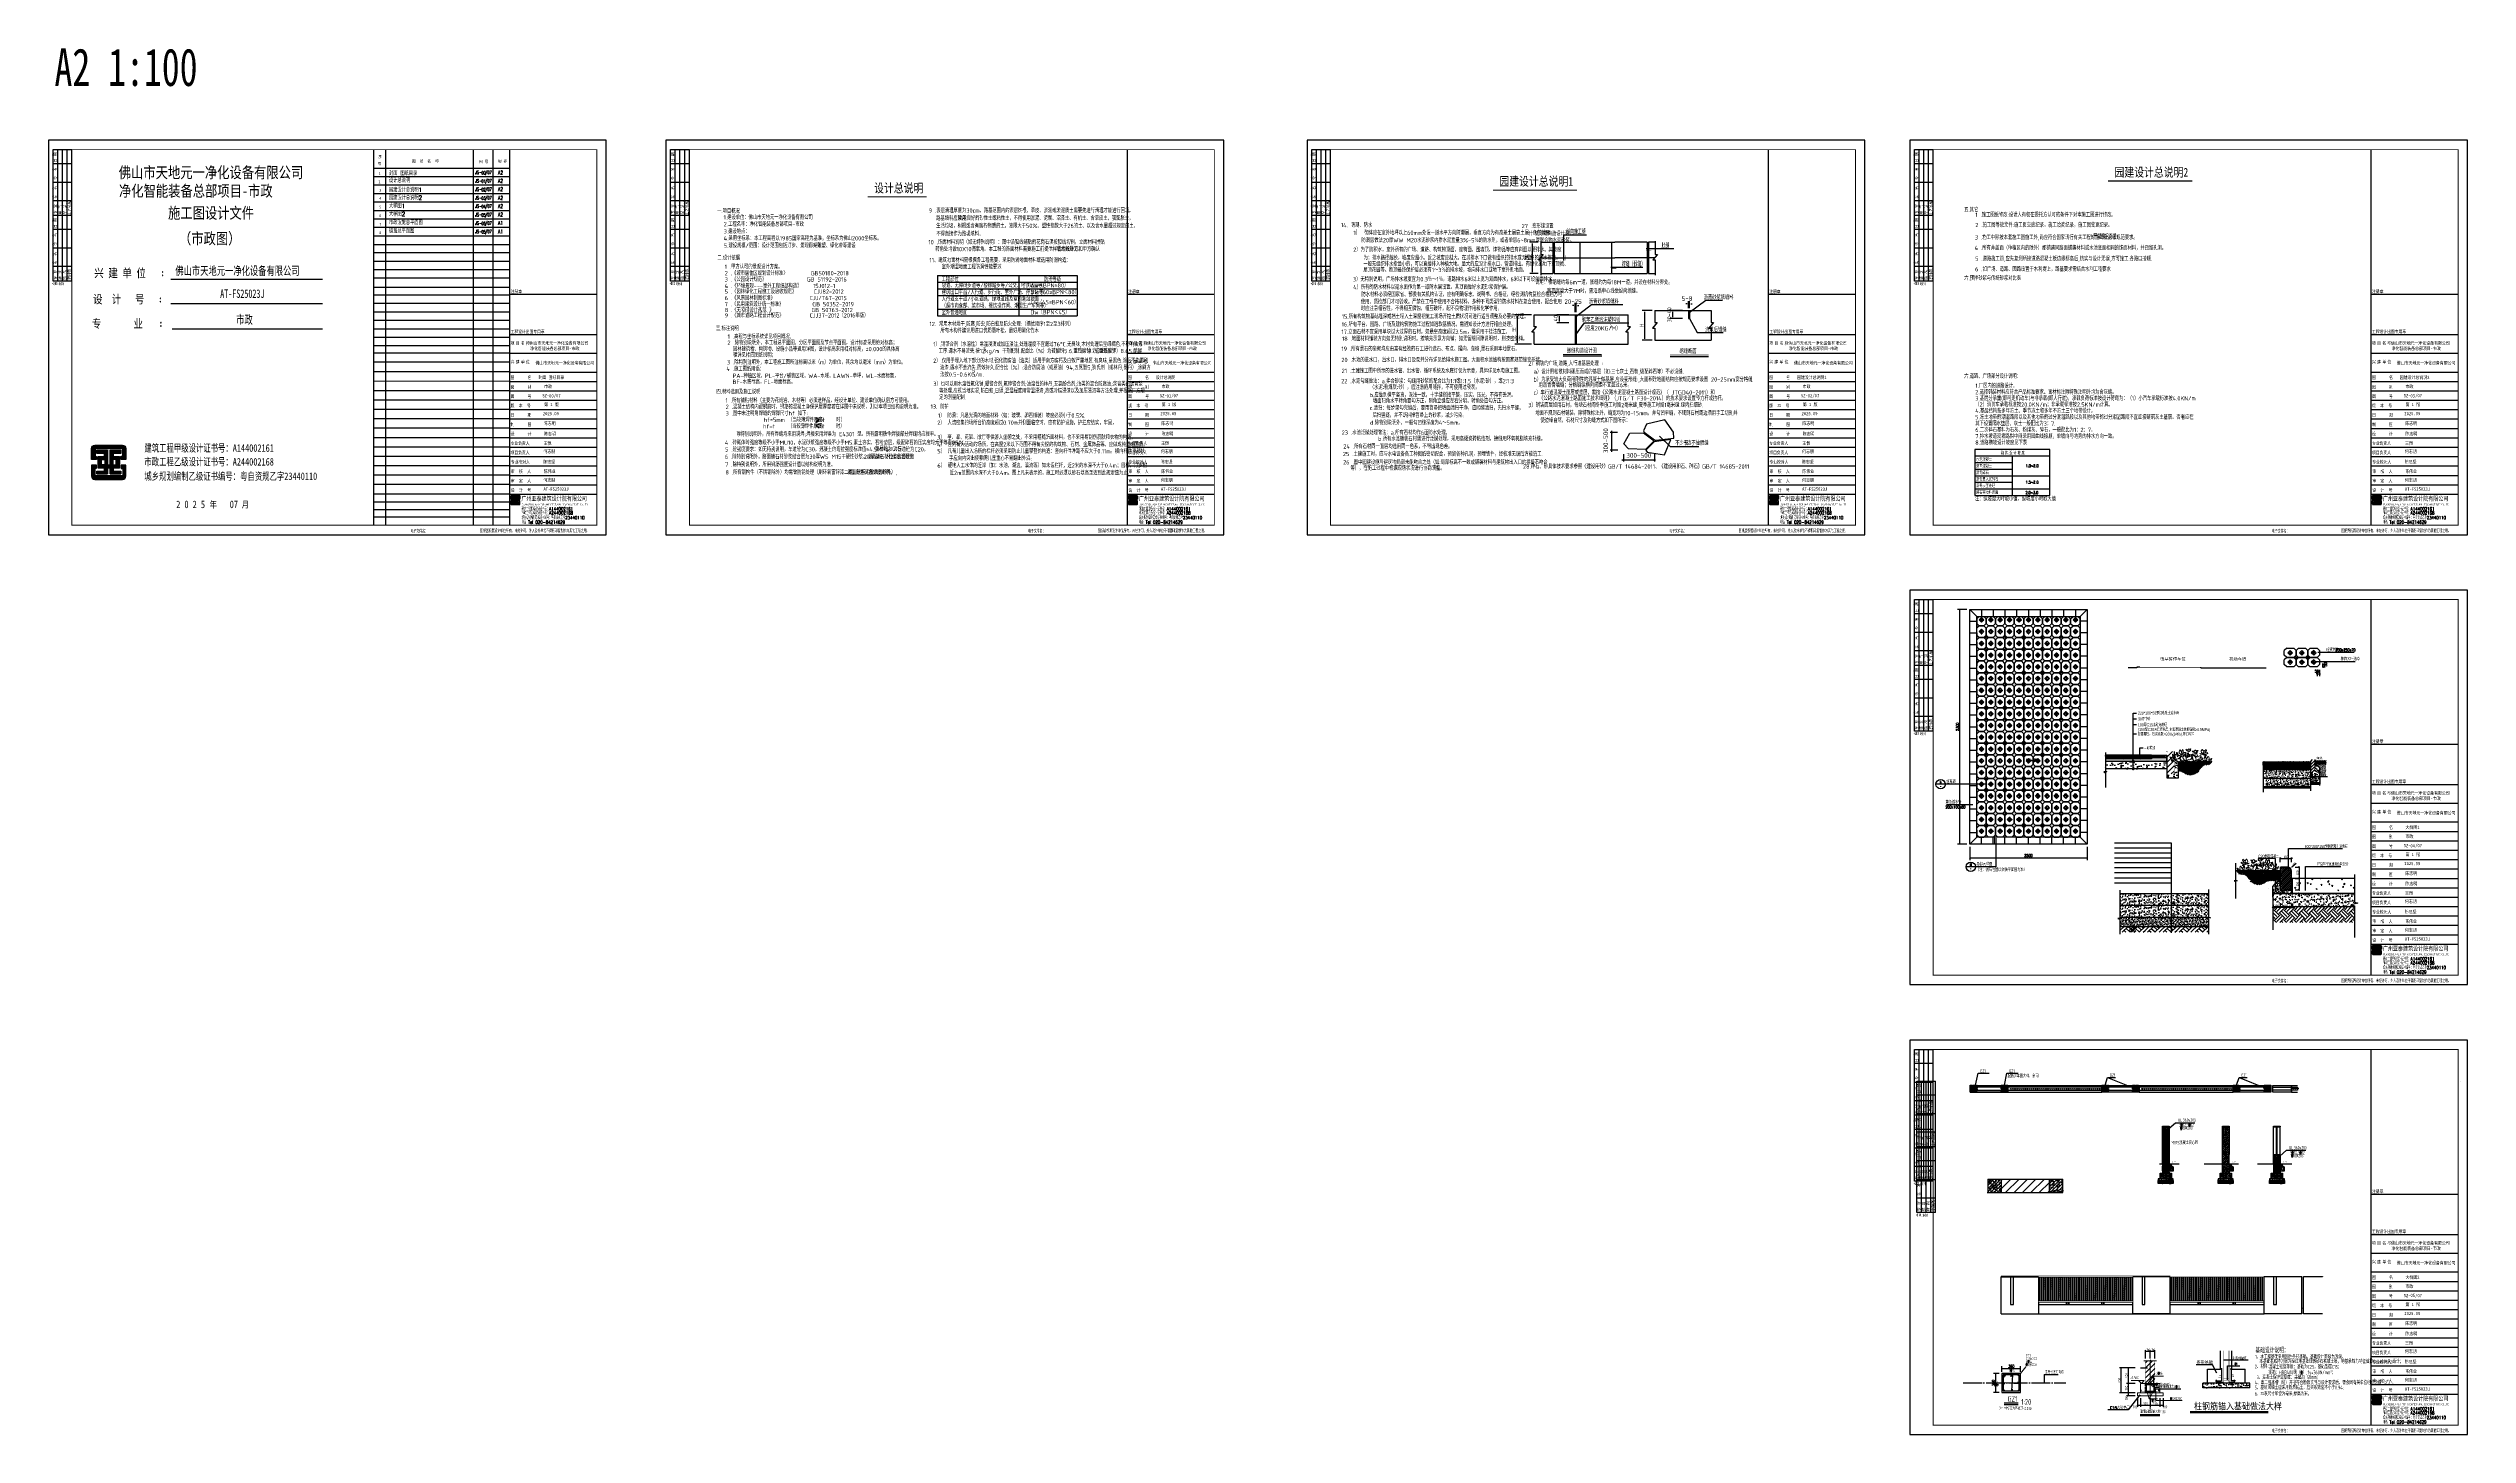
# Model space of a CAD drawing. Extents: x 104028 to 361637, y -78822 to 68782.
import ezdxf
from ezdxf.enums import TextEntityAlignment as Align

# ---------------------------------------------------------------- set-up
doc = ezdxf.new("R2010")
doc.units = 0
doc.header["$LTSCALE"] = 1000
doc.header["$MEASUREMENT"] = 0
doc.set_wipeout_variables(frame=1)
for name, pattern in [('ACAD_ISO02W100', [15, 12, -3]), ('DASH', [0.35, 0.25, -0.1]), ('DOTE', [2.42, 2, -0.2, 0.02, -0.2]), ('点划线', [1850, 1200, -300, 50, -300])]:
    doc.linetypes.add(name, pattern=pattern)
for name, color, linetype in [('0.1', 253, 'Continuous'), ('13', 13, 'Continuous'), ('14', 14, 'Continuous'), ('2', 2, 'ACAD_ISO02W100'), ('20', 20, 'Continuous'), ('BASE_DE_DIM', 3, 'Continuous'), ('BASE_DE_REIN', 1, 'Continuous'), ('BASE_DE_TEXT', 7, 'Continuous'), ('CAPSLINE', 2, 'Continuous'), ('COLUMN', 9, 'Continuous'), ('DIM_IDEN', 3, 'Continuous'), ('DIM_LEAD', 3, 'Continuous'), ('DIM_SYMB', 3, 'Continuous'), ('DOTE', 1, 'Continuous'), ('FF', 8, 'Continuous'), ('GPSCOMMON', 7, 'Continuous'), ('L-palm-填充', 8, 'Continuous'), ('L-palm-文字', 7, 'Continuous'), ('L-palm-标注', 3, 'Continuous'), ('LH', 3, 'Continuous'), ('OTHER', 7, 'Continuous'), ('PUB_DIM', 3, 'Continuous'), ('PUB_HATCH', 8, 'Continuous'), ('PUB_TAB', 7, 'Continuous'), ('PUB_TEXT', 7, 'Continuous'), ('PUB_TITLE', 4, 'Continuous'), ('ROAD', 2, 'Continuous'), ('TEXT', 7, 'Continuous'), ('TITLE', 2, 'Continuous'), ('TK-TXT1', 140, 'Continuous'), ('X向主梁钢筋', 2, 'Continuous'), ('ZB1', 1, 'Continuous'), ('公共图层', 7, 'Continuous'), ('垫层', 8, 'Continuous'), ('墙', 214, 'Continuous'), ('板面钢筋', 1, 'Continuous'), ('标高', 7, 'Continuous'), ('梁外轮廓', 7, 'Continuous'), ('梁截面名尺寸', 7, 'Continuous'), ('梁截面名称', 7, 'Continuous'), ('梁标注', 7, 'Continuous'), ('砖墙其它', 12, 'Continuous')]:
    doc.layers.add(name, color=color, linetype=linetype)
for name, color, linetype, lineweight in [('0.13', 7, 'Continuous', 13), ('剖面图截断线', 8, 'Continuous', 18), ('剖面图轴线', 9, '点划线', 18), ('剖面图钢筋', 1, 'Continuous', 50), ('剖面图钢筋标注', 7, 'Continuous', 18), ('基础构件标注', 3, 'Continuous', 18), ('柱原位标注', 7, 'Continuous', 18), ('柱标注引线', 2, 'Continuous', 18)]:
    doc.layers.add(name, color=color, linetype=linetype, lineweight=lineweight)
doc.styles.add('-宋体', font='', dxfattribs={"width": 0.8})
doc.styles.add('-新宋体', font='', dxfattribs={"width": 0.8})
doc.styles.add('-黑体', font='', dxfattribs={"width": 0.8})
doc.styles.add('2', font='')
doc.styles.add('_HZDX', font='txt.shx', dxfattribs={"width": 0.9, "bigfont": 'HZDX.shx'})
doc.styles.add('_HZTXT', font='')
doc.styles.add('_KCYD_DIM', font='gbenor.shx', dxfattribs={"bigfont": 'gbcbig.shx'})
doc.styles.add('_TCH_AXIS', font='COMPLEX', dxfattribs={"bigfont": 'GBCBIG'})
doc.styles.add('_TCH_DIM', font='SIMPLEX', dxfattribs={"bigfont": 'GBCBIG'})
doc.styles.add('_TCH_DIM_T3', font='SIMPLEX', dxfattribs={"width": 0.705882, "bigfont": 'GBCBIG'})
doc.styles.add('_TCH_LABEL', font='COMPLEX', dxfattribs={"bigfont": 'GBCBIG'})
doc.styles.add('_TCH_TAB', font='SIMPLEX', dxfattribs={"bigfont": 'GBCBIG'})
doc.styles.add('DIM_FONT', font='txt', dxfattribs={"width": 0.8})
doc.styles.add('HT', font='')
doc.styles.add('HZ', font='TXT', dxfattribs={"width": 0.8, "bigfont": 'HZTXT'})
doc.styles.add('hztxt', font='romand_pkpm', dxfattribs={"bigfont": 'gbcbig'})
doc.styles.add('PALMstyle', font='haiwenrs.shx', dxfattribs={"width": 0.7, "bigfont": 'hztxt.shx'})
doc.styles.get("Standard").update_dxf_attribs({"font": 'gbenor.shx', "bigfont": 'gbcbig.shx'})
doc.styles.add('TSSD_Dimension', font='tssdeng.shx', dxfattribs={"width": 0.7, "bigfont": 'hztxt.shx'})
doc.styles.add('TSSD_Rein', font='tssdeng.shx', dxfattribs={"width": 0.7, "bigfont": 'hztxt.shx'})
doc.styles.add('天正', font='SIMPLEX', dxfattribs={"width": 0.8, "bigfont": 'HZTXT'})
doc.styles.add('宋体', font='', dxfattribs={"width": 0.8})
doc.styles.add('样式 2', font='yjkeng.shx', dxfattribs={"width": 0.7, "height": 450, "bigfont": 'yjkchn.shx'})
doc.styles.add('样式 5', font='yjkeng.shx', dxfattribs={"width": 0.7, "height": 300, "bigfont": 'yjkchn.shx'})
doc.styles.add('盈建科标注', font='yjkeng.shx', dxfattribs={"width": 0.7, "height": 300, "bigfont": 'yjkchn.shx'})
doc.styles.get('-宋体').set_extended_font_data('宋体')
doc.styles.get('-新宋体').set_extended_font_data('NSimSun')
doc.styles.get('-黑体').set_extended_font_data('SimHei')
doc.styles.get('2').set_extended_font_data('SimSun')
doc.styles.get('_HZTXT').set_extended_font_data('KaiTi')
doc.styles.get('HT').set_extended_font_data('SimHei')
doc.styles.get('宋体').set_extended_font_data('SimSun')
doc.dimstyles.new('1-10PALM 标注09', dxfattribs={"dimscale": 10, "dimtxt": 3, "dimasz": 1, "dimexe": 1, "dimexo": 2, "dimgap": 0.5, "dimtad": 1, "dimdec": 0, "dimrnd": 5, "dimzin": 0, "dimdsep": 46, "dimtxsty": 'PALMstyle', "dimblk": '箭头1', "dimcen": 0.09, "dimdle": 1, "dimclrt": 7, "dimadec": 0, "dimazin": 0, "dimtfac": 1, "dimtdec": 0, "dimtix": 1, "dimtmove": 2, "dimatfit": 3, "dimldrblk": '箭头1', "dimfxl": 5, "dimfxlon": 1, "dimtolj": 1, "dimtzin": 0, "dimarcsym": 0})
doc.dimstyles.new('_TCH_ARCH&&100', dxfattribs={"dimtxt": 297.5, "dimasz": 100, "dimexe": 250, "dimexo": 300, "dimgap": 100, "dimtad": 1, "dimdec": 0, "dimzin": 0, "dimdsep": 46, "dimtxsty": '_TCH_DIM_T3', "dimblk": 'ARCHTICK', "dimcen": 0.09, "dimclrt": 7, "dimazin": 2, "dimtfac": 1, "dimtdec": 0, "dimtix": 1, "dimtmove": 2, "dimatfit": 3, "dimfxl": 1, "dimtolj": 1, "dimtzin": 0, "dimarcsym": 0})
doc.dimstyles.new('_TCH_ARCH&&20', dxfattribs={"dimtxt": 59.5, "dimasz": 20, "dimexe": 50, "dimexo": 60, "dimgap": 20, "dimtad": 1, "dimdec": 0, "dimzin": 0, "dimdsep": 46, "dimtxsty": '_TCH_DIM_T3', "dimblk": 'ARCHTICK', "dimcen": 0.09, "dimclrt": 7, "dimazin": 2, "dimtfac": 1, "dimtdec": 0, "dimtix": 1, "dimtmove": 2, "dimatfit": 3, "dimfxl": 1, "dimtolj": 1, "dimtzin": 0, "dimarcsym": 0})
doc.dimstyles.new('NORMAL1', dxfattribs={"dimscale": 0.05, "dimtxt": 350, "dimasz": 1, "dimexe": 100, "dimexo": 100, "dimgap": 150, "dimtad": 1, "dimdec": 0, "dimlfac": 0.5, "dimdsep": 46, "dimtxsty": 'DIM_FONT', "dimblk": '_DIMX', "dimblk1": '_DIMX', "dimblk2": '_DIMX', "dimsah": 1, "dimcen": 2.5, "dimclrt": 7, "dimadec": 0, "dimazin": 0, "dimtfac": 1, "dimtdec": 0, "dimtix": 1, "dimtmove": 2, "dimatfit": 3, "dimldrblk": '_DIMX', "dimfxl": 1, "dimarcsym": 0})
doc.dimstyles.new('STANDARD-引出', dxfattribs={"dimtxt": 5, "dimasz": 3, "dimexe": 0.18, "dimexo": 0.0625, "dimgap": 1, "dimtad": 0, "dimtih": 1, "dimtoh": 1, "dimdec": 4, "dimzin": 0, "dimdsep": 46, "dimtxsty": 'DIM_FONT', "dimcen": 0.09, "dimclrd": 3, "dimclre": 3, "dimclrt": 7, "dimadec": 0, "dimazin": 0, "dimtfac": 1, "dimtdec": 4, "dimtofl": 0, "dimtmove": 0, "dimatfit": 3, "dimfxl": 1, "dimtolj": 1, "dimtzin": 0, "dimarcsym": 0})
doc.dimstyles.new('盈建科结构', dxfattribs={"dimscale": 100, "dimtxt": 3, "dimasz": 1, "dimexe": 1.5, "dimexo": 1.5, "dimgap": 1, "dimtad": 1, "dimdec": 0, "dimzin": 0, "dimdsep": 46, "dimtxsty": '盈建科标注', "dimblk": 'ARCHTICK', "dimcen": 0.09, "dimclrt": 7, "dimadec": 0, "dimazin": 0, "dimtfac": 1, "dimtdec": 4, "dimtix": 1, "dimtmove": 2, "dimatfit": 3, "dimfxl": 1, "dimtolj": 1, "dimtzin": 0, "dimarcsym": 0})
pattern_1 = [(50, (0, -1e-11), (-3.9134045, 44.7304177), [31.75, -31.75]), (50, (-9.12, 7.653), (-3.9134045, 44.7304177), [31.75, -31.75]), (50, (-18.24, 15.306), (-3.9134045, 44.7304177), [31.75, -31.75]), (140, (-18.73, 20.898), (-44.7304177, -3.9134045), [31.75, -31.75]), (140, (-11.077, 30.018), (-44.7304177, -3.9134045), [31.75, -31.75]), (140, (-3.424, 39.14), (-44.7304177, -3.9134045), [31.75, -31.75])]
pattern_2 = [(138.0128, (76.2, -54.864), (-685.8008427, 609.600518), [10.25163, -1014.915]), (94.9697, (68.58, -48.006), (76.19946226, -914.4014792), [17.59215, -1741.62]), (42.5104, (67.056, -30.48), (-838.2008188, -761.99944555), [12.40446, -1228.041]), (177.2737, (48.006, -0.762), (1523.9995096, -76.19966912), [16.02015, -1585.992]), (202.8337, (32.004, -5e-15), (914.4005199, 381.00108167), [15.70902, -1555.194]), (267.2737, (17.526, -6.096), (76.19966912, 1523.9995096), [16.02015, -1585.992]), (307.6942, (16.764, -22.098), (-761.9993207, 990.60062584), [21.18582, -2097.393]), (342.2553, (29.718, -38.862), (1676.40048618, -533.40106696), [20.0016, -1980.159]), (31.4296, (48.768, -44.958), (990.5988348, 609.60015706), [16.07439, -1591.365]), (85.2364, (62.484, -36.576), (-76.1992849, -838.1993416), [18.35139, -899.217]), (132.3974, (64.008, -18.288), (-838.19890952, 914.40002752), [23.73234, -2349.504]), (48.8141, (47.244, -76.2), (457.1992967, 533.3996602), [8.10015, -801.918]), (81.4692, (52.578, -70.104), (-152.400384, -990.59848787), [15.41046, -1525.638]), (135, (54.864, -54.864), (-76.19995, 3e-14), [10.77627, -96.9867]), (113.1986, (64.008, -49.53), (152.4006682, -381.0012848), [5.80323, -574.518]), (201.8014, (61.722, -44.196), (228.600147, 76.2000535), [8.20698, -402.144]), (300.9638, (54.102, -47.244), (152.400119, -228.5997586), [13.3296, -430.989]), (71.5651, (60.96, -58.674), (-76.199887, -152.40007), [9.63861, -231.327]), (286.3895, (61.722, -1e-14), (228.5995245, -762.0004204), [13.50264, -1336.764]), (340.3462, (65.532, -12.954), (-838.19881466, 304.79915066), [11.32797, -1121.466]), (203.1986, (76.2, -58.674), (381.0012848, 152.4006682), [11.6064, -568.716]), (253.6105, (65.532, -63.246), (228.5995245, 762.0004204), [13.50264, -1336.764]), (249.444, (14.478, -2e-15), (152.399815, 381.000473), [13.02105, -638.031]), (204.7751, (9.906, -12.192), (838.1996108, 380.9991121), [10.91016, -1080.108]), (336.8014, (-1e-14, -59.436), (381.0012848, -152.4006682), [11.6064, -568.716]), (287.354, (10.668, -64.008), (-304.79954027, 990.60005346), [12.77349, -1264.572]), (339.444, (-4e-15, -22.098), (-381.000473, 152.399815), [6.51054, -644.544]), (11.3099, (-9e-15, -54.864), (304.799024, 76.199624), [3.88545, -384.66]), (75.9638, (3.81, -54.102), (-76.199868, -228.600161), [15.70902, -298.4715]), (96.009, (7.62, -38.862), (76.19982206, -761.99887633), [14.55801, -1441.242]), (213.6901, (47.244, -47.244), (152.399853, 76.200026), [10.98972, -263.7534]), (263.1572, (38.1, -53.34), (-152.40068255, -1295.4005357), [19.18671, -1899.48]), (330.9454, (35.814, -72.39), (-533.3987283, 304.799291), [7.84524, -776.682]), (0, (42.67, -76.2), (76.2, 76.2), [4.572, -71.628]), (30.2564, (9.906, -37.338), (-533.399731, -304.799354), [10.58601, -1048.017]), (318.0128, (19.05, -32.004), (685.8008427, -609.600518), [20.50329, -1004.664]), (270, (34.29, -45.72), (76.2, -76.2), [19.812, -56.388]), (235.3048, (34.29, -65.532), (533.4000507, 761.9986797), [12.0483, -1192.779]), (164.0546, (27.432, -75.438), (-304.800726, 76.2001944), [11.09487, -543.651]), (117.646, (16.764, -72.39), (-762.00047924, 1447.79949147), [18.06435, -1788.375]), (85.4261, (8.382, -56.388), (76.19963134, 990.60022814), [19.11087, -1891.974]), (85.4261, (8.382, -56.388), (76.19963134, 990.60022814), [19.11087, -1891.974])]
pattern_3 = [(48.0128, (316844.8375, 26357.624), (609.600518, 685.8008427), [10.25163, -1014.915]), (4.9697, (316851.6955, 26365.244), (-914.4014792, -76.19946226), [17.59215, -1741.62]), (312.5104, (316869.2215, 26366.768), (-761.99944555, 838.2008188), [12.40446, -1228.041]), (87.2737, (316898.9395, 26385.818), (-76.19966912, -1523.9995096), [16.02015, -1585.992]), (112.8337, (316899.7015, 26401.82), (381.00108167, -914.4005199), [15.70902, -1555.194]), (177.2737, (316893.6055, 26416.298), (1523.9995096, -76.19966912), [16.02015, -1585.992]), (217.6942, (316877.6035, 26417.06), (990.60062584, 761.9993207), [21.18582, -2097.393]), (252.2553, (316860.8395, 26404.106), (-533.40106696, -1676.40048618), [20.0016, -1980.159]), (301.4296, (316854.7435, 26385.056), (609.60015706, -990.5988348), [16.07439, -1591.365]), (355.2364, (316863.1255, 26371.34), (-838.1993416, 76.1992849), [18.35139, -899.217]), (42.3974, (316881.4135, 26369.816), (914.40002752, 838.19890952), [23.73234, -2349.504]), (318.8141, (316823.5015, 26386.58), (533.3996602, -457.1992967), [8.10015, -801.918]), (351.4692, (316829.5975, 26381.246), (-990.59848787, 152.400384), [15.41046, -1525.638]), (45, (316844.84, 26378.96), (4e-14, 76.19995), [10.77627, -96.9867]), (23.1986, (316850.171, 26369.816), (-381.0012848, -152.4006682), [5.80323, -574.518]), (111.8014, (316855.505, 26372.102), (76.2000535, -228.600147), [8.20698, -402.144]), (210.9638, (316852.457, 26379.722), (-228.5997586, -152.400119), [13.3296, -430.989]), (341.5651, (316841.027, 26372.864), (-152.40007, 76.199887), [9.63861, -231.327]), (196.3895, (316899.7015, 26372.102), (-762.0004204, -228.5995245), [13.50264, -1336.764]), (250.3462, (316886.7475, 26368.292), (304.79915066, 838.19881466), [11.32797, -1121.466]), (113.1986, (316841.027, 26357.624), (152.4006682, -381.0012848), [11.6064, -568.716]), (163.6105, (316836.4555, 26368.292), (762.0004204, -228.5995245), [13.50264, -1336.764]), (159.444, (316899.7015, 26419.346), (381.000473, -152.399815), [13.02105, -638.031]), (114.7751, (316887.5095, 26423.918), (380.9991121, -838.1996108), [10.91016, -1080.108]), (246.8014, (316840.265, 26433.824), (-152.4006682, -381.0012848), [11.6064, -568.716]), (197.354, (316835.6935, 26423.156), (990.60005346, 304.79954027), [12.77349, -1264.572]), (249.444, (316877.6035, 26433.824), (152.399815, 381.000473), [6.51054, -644.544]), (281.3099, (316844.837, 26433.824), (76.199624, -304.799024), [3.88545, -384.66]), (345.9638, (316845.6, 26430.014), (-228.600161, 76.199868), [15.70902, -298.4715]), (6.009, (316860.8395, 26426.204), (-761.99887633, -76.19982206), [14.55801, -1441.242]), (123.6901, (316852.457, 26386.58), (76.200026, -152.399853), [10.98972, -263.7534]), (173.1572, (316846.3615, 26395.724), (-1295.4005357, 152.40068255), [19.18671, -1899.48]), (240.9454, (316827.3115, 26398.01), (304.799291, 533.3987283), [7.84524, -776.682]), (270, (316823.5, 26391.15), (76.2, -76.2), [4.572, -71.628]), (300.2564, (316862.3635, 26423.918), (-304.799354, 533.399731), [10.58601, -1048.017]), (228.0128, (316867.6975, 26414.774), (-609.600518, -685.8008427), [20.50329, -1004.664]), (180, (316853.98, 26399.534), (-76.2, -76.2), [19.812, -56.388]), (145.3048, (316834.1695, 26399.534), (761.9986797, -533.4000507), [12.0483, -1192.779]), (74.0546, (316824.263, 26406.392), (76.2001944, 304.800726), [11.09487, -543.651]), (27.646, (316827.3115, 26417.06), (1447.79949147, 762.00047924), [18.06435, -1788.375]), (355.4261, (316843.3135, 26425.442), (990.60022814, -76.19963134), [19.11087, -1891.974]), (355.4261, (316843.3135, 26425.442), (990.60022814, -76.19963134), [19.11087, -1891.974])]
pattern_4 = [(48.0128, (316844.8375, 27107.624), (609.600518, 685.8008427), [10.25163, -1014.915]), (4.9697, (316851.6955, 27115.244), (-914.4014792, -76.19946226), [17.59215, -1741.62]), (312.5104, (316869.2215, 27116.768), (-761.99944555, 838.2008188), [12.40446, -1228.041]), (87.2737, (316898.9395, 27135.818), (-76.19966912, -1523.9995096), [16.02015, -1585.992]), (112.8337, (316899.7015, 27151.82), (381.00108167, -914.4005199), [15.70902, -1555.194]), (177.2737, (316893.6055, 27166.298), (1523.9995096, -76.19966912), [16.02015, -1585.992]), (217.6942, (316877.6035, 27167.06), (990.60062584, 761.9993207), [21.18582, -2097.393]), (252.2553, (316860.8395, 27154.106), (-533.40106696, -1676.40048618), [20.0016, -1980.159]), (301.4296, (316854.7435, 27135.056), (609.60015706, -990.5988348), [16.07439, -1591.365]), (355.2364, (316863.1255, 27121.34), (-838.1993416, 76.1992849), [18.35139, -899.217]), (42.3974, (316881.4135, 27119.816), (914.40002752, 838.19890952), [23.73234, -2349.504]), (318.8141, (316823.5015, 27136.58), (533.3996602, -457.1992967), [8.10015, -801.918]), (351.4692, (316829.5975, 27131.246), (-990.59848787, 152.400384), [15.41046, -1525.638]), (45, (316844.84, 27128.96), (4e-14, 76.19995), [10.77627, -96.9867]), (23.1986, (316850.171, 27119.816), (-381.0012848, -152.4006682), [5.80323, -574.518]), (111.8014, (316855.505, 27122.102), (76.2000535, -228.600147), [8.20698, -402.144]), (210.9638, (316852.457, 27129.722), (-228.5997586, -152.400119), [13.3296, -430.989]), (341.5651, (316841.027, 27122.864), (-152.40007, 76.199887), [9.63861, -231.327]), (196.3895, (316899.7015, 27122.102), (-762.0004204, -228.5995245), [13.50264, -1336.764]), (250.3462, (316886.7475, 27118.292), (304.79915066, 838.19881466), [11.32797, -1121.466]), (113.1986, (316841.027, 27107.624), (152.4006682, -381.0012848), [11.6064, -568.716]), (163.6105, (316836.4555, 27118.292), (762.0004204, -228.5995245), [13.50264, -1336.764]), (159.444, (316899.7015, 27169.346), (381.000473, -152.399815), [13.02105, -638.031]), (114.7751, (316887.5095, 27173.918), (380.9991121, -838.1996108), [10.91016, -1080.108]), (246.8014, (316840.265, 27183.824), (-152.4006682, -381.0012848), [11.6064, -568.716]), (197.354, (316835.6935, 27173.156), (990.60005346, 304.79954027), [12.77349, -1264.572]), (249.444, (316877.6035, 27183.824), (152.399815, 381.000473), [6.51054, -644.544]), (281.3099, (316844.837, 27183.824), (76.199624, -304.799024), [3.88545, -384.66]), (345.9638, (316845.6, 27180.014), (-228.600161, 76.199868), [15.70902, -298.4715]), (6.009, (316860.8395, 27176.204), (-761.99887633, -76.19982206), [14.55801, -1441.242]), (123.6901, (316852.457, 27136.58), (76.200026, -152.399853), [10.98972, -263.7534]), (173.1572, (316846.3615, 27145.724), (-1295.4005357, 152.40068255), [19.18671, -1899.48]), (240.9454, (316827.3115, 27148.01), (304.799291, 533.3987283), [7.84524, -776.682]), (270, (316823.5, 27141.15), (76.2, -76.2), [4.572, -71.628]), (300.2564, (316862.3635, 27173.918), (-304.799354, 533.399731), [10.58601, -1048.017]), (228.0128, (316867.6975, 27164.774), (-609.600518, -685.8008427), [20.50329, -1004.664]), (180, (316853.98, 27149.534), (-76.2, -76.2), [19.812, -56.388]), (145.3048, (316834.1695, 27149.534), (761.9986797, -533.4000507), [12.0483, -1192.779]), (74.0546, (316824.263, 27156.392), (76.2001944, 304.800726), [11.09487, -543.651]), (27.646, (316827.3115, 27167.06), (1447.79949147, 762.00047924), [18.06435, -1788.375]), (355.4261, (316843.3135, 27175.442), (990.60022814, -76.19963134), [19.11087, -1891.974]), (355.4261, (316843.3135, 27175.442), (990.60022814, -76.19963134), [19.11087, -1891.974])]
pattern_5 = [(48.0128, (316844.8375, 27857.624), (609.600518, 685.8008427), [10.25163, -1014.915]), (4.9697, (316851.6955, 27865.244), (-914.4014792, -76.19946226), [17.59215, -1741.62]), (312.5104, (316869.2215, 27866.768), (-761.99944555, 838.2008188), [12.40446, -1228.041]), (87.2737, (316898.9395, 27885.818), (-76.19966912, -1523.9995096), [16.02015, -1585.992]), (112.8337, (316899.7015, 27901.82), (381.00108167, -914.4005199), [15.70902, -1555.194]), (177.2737, (316893.6055, 27916.298), (1523.9995096, -76.19966912), [16.02015, -1585.992]), (217.6942, (316877.6035, 27917.06), (990.60062584, 761.9993207), [21.18582, -2097.393]), (252.2553, (316860.8395, 27904.106), (-533.40106696, -1676.40048618), [20.0016, -1980.159]), (301.4296, (316854.7435, 27885.056), (609.60015706, -990.5988348), [16.07439, -1591.365]), (355.2364, (316863.1255, 27871.34), (-838.1993416, 76.1992849), [18.35139, -899.217]), (42.3974, (316881.4135, 27869.816), (914.40002752, 838.19890952), [23.73234, -2349.504]), (318.8141, (316823.5015, 27886.58), (533.3996602, -457.1992967), [8.10015, -801.918]), (351.4692, (316829.5975, 27881.246), (-990.59848787, 152.400384), [15.41046, -1525.638]), (45, (316844.84, 27878.96), (4e-14, 76.19995), [10.77627, -96.9867]), (23.1986, (316850.171, 27869.816), (-381.0012848, -152.4006682), [5.80323, -574.518]), (111.8014, (316855.505, 27872.102), (76.2000535, -228.600147), [8.20698, -402.144]), (210.9638, (316852.457, 27879.722), (-228.5997586, -152.400119), [13.3296, -430.989]), (341.5651, (316841.027, 27872.864), (-152.40007, 76.199887), [9.63861, -231.327]), (196.3895, (316899.7015, 27872.102), (-762.0004204, -228.5995245), [13.50264, -1336.764]), (250.3462, (316886.7475, 27868.292), (304.79915066, 838.19881466), [11.32797, -1121.466]), (113.1986, (316841.027, 27857.624), (152.4006682, -381.0012848), [11.6064, -568.716]), (163.6105, (316836.4555, 27868.292), (762.0004204, -228.5995245), [13.50264, -1336.764]), (159.444, (316899.7015, 27919.346), (381.000473, -152.399815), [13.02105, -638.031]), (114.7751, (316887.5095, 27923.918), (380.9991121, -838.1996108), [10.91016, -1080.108]), (246.8014, (316840.265, 27933.824), (-152.4006682, -381.0012848), [11.6064, -568.716]), (197.354, (316835.6935, 27923.156), (990.60005346, 304.79954027), [12.77349, -1264.572]), (249.444, (316877.6035, 27933.824), (152.399815, 381.000473), [6.51054, -644.544]), (281.3099, (316844.837, 27933.824), (76.199624, -304.799024), [3.88545, -384.66]), (345.9638, (316845.6, 27930.014), (-228.600161, 76.199868), [15.70902, -298.4715]), (6.009, (316860.8395, 27926.204), (-761.99887633, -76.19982206), [14.55801, -1441.242]), (123.6901, (316852.457, 27886.58), (76.200026, -152.399853), [10.98972, -263.7534]), (173.1572, (316846.3615, 27895.724), (-1295.4005357, 152.40068255), [19.18671, -1899.48]), (240.9454, (316827.3115, 27898.01), (304.799291, 533.3987283), [7.84524, -776.682]), (270, (316823.5, 27891.15), (76.2, -76.2), [4.572, -71.628]), (300.2564, (316862.3635, 27923.918), (-304.799354, 533.399731), [10.58601, -1048.017]), (228.0128, (316867.6975, 27914.774), (-609.600518, -685.8008427), [20.50329, -1004.664]), (180, (316853.98, 27899.534), (-76.2, -76.2), [19.812, -56.388]), (145.3048, (316834.1695, 27899.534), (761.9986797, -533.4000507), [12.0483, -1192.779]), (74.0546, (316824.263, 27906.392), (76.2001944, 304.800726), [11.09487, -543.651]), (27.646, (316827.3115, 27917.06), (1447.79949147, 762.00047924), [18.06435, -1788.375]), (355.4261, (316843.3135, 27925.442), (990.60022814, -76.19963134), [19.11087, -1891.974]), (355.4261, (316843.3135, 27925.442), (990.60022814, -76.19963134), [19.11087, -1891.974])]
pattern_6 = [(48.0128, (316844.8375, 28607.624), (609.600518, 685.8008427), [10.25163, -1014.915]), (4.9697, (316851.6955, 28615.244), (-914.4014792, -76.19946226), [17.59215, -1741.62]), (312.5104, (316869.2215, 28616.768), (-761.99944555, 838.2008188), [12.40446, -1228.041]), (87.2737, (316898.9395, 28635.818), (-76.19966912, -1523.9995096), [16.02015, -1585.992]), (112.8337, (316899.7015, 28651.82), (381.00108167, -914.4005199), [15.70902, -1555.194]), (177.2737, (316893.6055, 28666.298), (1523.9995096, -76.19966912), [16.02015, -1585.992]), (217.6942, (316877.6035, 28667.06), (990.60062584, 761.9993207), [21.18582, -2097.393]), (252.2553, (316860.8395, 28654.106), (-533.40106696, -1676.40048618), [20.0016, -1980.159]), (301.4296, (316854.7435, 28635.056), (609.60015706, -990.5988348), [16.07439, -1591.365]), (355.2364, (316863.1255, 28621.34), (-838.1993416, 76.1992849), [18.35139, -899.217]), (42.3974, (316881.4135, 28619.816), (914.40002752, 838.19890952), [23.73234, -2349.504]), (318.8141, (316823.5015, 28636.58), (533.3996602, -457.1992967), [8.10015, -801.918]), (351.4692, (316829.5975, 28631.246), (-990.59848787, 152.400384), [15.41046, -1525.638]), (45, (316844.84, 28628.96), (4e-14, 76.19995), [10.77627, -96.9867]), (23.1986, (316850.171, 28619.816), (-381.0012848, -152.4006682), [5.80323, -574.518]), (111.8014, (316855.505, 28622.102), (76.2000535, -228.600147), [8.20698, -402.144]), (210.9638, (316852.457, 28629.722), (-228.5997586, -152.400119), [13.3296, -430.989]), (341.5651, (316841.027, 28622.864), (-152.40007, 76.199887), [9.63861, -231.327]), (196.3895, (316899.7015, 28622.102), (-762.0004204, -228.5995245), [13.50264, -1336.764]), (250.3462, (316886.7475, 28618.292), (304.79915066, 838.19881466), [11.32797, -1121.466]), (113.1986, (316841.027, 28607.624), (152.4006682, -381.0012848), [11.6064, -568.716]), (163.6105, (316836.4555, 28618.292), (762.0004204, -228.5995245), [13.50264, -1336.764]), (159.444, (316899.7015, 28669.346), (381.000473, -152.399815), [13.02105, -638.031]), (114.7751, (316887.5095, 28673.918), (380.9991121, -838.1996108), [10.91016, -1080.108]), (246.8014, (316840.265, 28683.824), (-152.4006682, -381.0012848), [11.6064, -568.716]), (197.354, (316835.6935, 28673.156), (990.60005346, 304.79954027), [12.77349, -1264.572]), (249.444, (316877.6035, 28683.824), (152.399815, 381.000473), [6.51054, -644.544]), (281.3099, (316844.837, 28683.824), (76.199624, -304.799024), [3.88545, -384.66]), (345.9638, (316845.6, 28680.014), (-228.600161, 76.199868), [15.70902, -298.4715]), (6.009, (316860.8395, 28676.204), (-761.99887633, -76.19982206), [14.55801, -1441.242]), (123.6901, (316852.457, 28636.58), (76.200026, -152.399853), [10.98972, -263.7534]), (173.1572, (316846.3615, 28645.724), (-1295.4005357, 152.40068255), [19.18671, -1899.48]), (240.9454, (316827.3115, 28648.01), (304.799291, 533.3987283), [7.84524, -776.682]), (270, (316823.5, 28641.15), (76.2, -76.2), [4.572, -71.628]), (300.2564, (316862.3635, 28673.918), (-304.799354, 533.399731), [10.58601, -1048.017]), (228.0128, (316867.6975, 28664.774), (-609.600518, -685.8008427), [20.50329, -1004.664]), (180, (316853.98, 28649.534), (-76.2, -76.2), [19.812, -56.388]), (145.3048, (316834.1695, 28649.534), (761.9986797, -533.4000507), [12.0483, -1192.779]), (74.0546, (316824.263, 28656.392), (76.2001944, 304.800726), [11.09487, -543.651]), (27.646, (316827.3115, 28667.06), (1447.79949147, 762.00047924), [18.06435, -1788.375]), (355.4261, (316843.3135, 28675.442), (990.60022814, -76.19963134), [19.11087, -1891.974]), (355.4261, (316843.3135, 28675.442), (990.60022814, -76.19963134), [19.11087, -1891.974])]
pattern_7 = [(48.0128, (316844.8375, 29357.624), (609.600518, 685.8008427), [10.25163, -1014.915]), (4.9697, (316851.6955, 29365.244), (-914.4014792, -76.19946226), [17.59215, -1741.62]), (312.5104, (316869.2215, 29366.768), (-761.99944555, 838.2008188), [12.40446, -1228.041]), (87.2737, (316898.9395, 29385.818), (-76.19966912, -1523.9995096), [16.02015, -1585.992]), (112.8337, (316899.7015, 29401.82), (381.00108167, -914.4005199), [15.70902, -1555.194]), (177.2737, (316893.6055, 29416.298), (1523.9995096, -76.19966912), [16.02015, -1585.992]), (217.6942, (316877.6035, 29417.06), (990.60062584, 761.9993207), [21.18582, -2097.393]), (252.2553, (316860.8395, 29404.106), (-533.40106696, -1676.40048618), [20.0016, -1980.159]), (301.4296, (316854.7435, 29385.056), (609.60015706, -990.5988348), [16.07439, -1591.365]), (355.2364, (316863.1255, 29371.34), (-838.1993416, 76.1992849), [18.35139, -899.217]), (42.3974, (316881.4135, 29369.816), (914.40002752, 838.19890952), [23.73234, -2349.504]), (318.8141, (316823.5015, 29386.58), (533.3996602, -457.1992967), [8.10015, -801.918]), (351.4692, (316829.5975, 29381.246), (-990.59848787, 152.400384), [15.41046, -1525.638]), (45, (316844.84, 29378.96), (4e-14, 76.19995), [10.77627, -96.9867]), (23.1986, (316850.171, 29369.816), (-381.0012848, -152.4006682), [5.80323, -574.518]), (111.8014, (316855.505, 29372.102), (76.2000535, -228.600147), [8.20698, -402.144]), (210.9638, (316852.457, 29379.722), (-228.5997586, -152.400119), [13.3296, -430.989]), (341.5651, (316841.027, 29372.864), (-152.40007, 76.199887), [9.63861, -231.327]), (196.3895, (316899.7015, 29372.102), (-762.0004204, -228.5995245), [13.50264, -1336.764]), (250.3462, (316886.7475, 29368.292), (304.79915066, 838.19881466), [11.32797, -1121.466]), (113.1986, (316841.027, 29357.624), (152.4006682, -381.0012848), [11.6064, -568.716]), (163.6105, (316836.4555, 29368.292), (762.0004204, -228.5995245), [13.50264, -1336.764]), (159.444, (316899.7015, 29419.346), (381.000473, -152.399815), [13.02105, -638.031]), (114.7751, (316887.5095, 29423.918), (380.9991121, -838.1996108), [10.91016, -1080.108]), (246.8014, (316840.265, 29433.824), (-152.4006682, -381.0012848), [11.6064, -568.716]), (197.354, (316835.6935, 29423.156), (990.60005346, 304.79954027), [12.77349, -1264.572]), (249.444, (316877.6035, 29433.824), (152.399815, 381.000473), [6.51054, -644.544]), (281.3099, (316844.837, 29433.824), (76.199624, -304.799024), [3.88545, -384.66]), (345.9638, (316845.6, 29430.014), (-228.600161, 76.199868), [15.70902, -298.4715]), (6.009, (316860.8395, 29426.204), (-761.99887633, -76.19982206), [14.55801, -1441.242]), (123.6901, (316852.457, 29386.58), (76.200026, -152.399853), [10.98972, -263.7534]), (173.1572, (316846.3615, 29395.724), (-1295.4005357, 152.40068255), [19.18671, -1899.48]), (240.9454, (316827.3115, 29398.01), (304.799291, 533.3987283), [7.84524, -776.682]), (270, (316823.5, 29391.15), (76.2, -76.2), [4.572, -71.628]), (300.2564, (316862.3635, 29423.918), (-304.799354, 533.399731), [10.58601, -1048.017]), (228.0128, (316867.6975, 29414.774), (-609.600518, -685.8008427), [20.50329, -1004.664]), (180, (316853.98, 29399.534), (-76.2, -76.2), [19.812, -56.388]), (145.3048, (316834.1695, 29399.534), (761.9986797, -533.4000507), [12.0483, -1192.779]), (74.0546, (316824.263, 29406.392), (76.2001944, 304.800726), [11.09487, -543.651]), (27.646, (316827.3115, 29417.06), (1447.79949147, 762.00047924), [18.06435, -1788.375]), (355.4261, (316843.3135, 29425.442), (990.60022814, -76.19963134), [19.11087, -1891.974]), (355.4261, (316843.3135, 29425.442), (990.60022814, -76.19963134), [19.11087, -1891.974])]
pattern_8 = [(48.0128, (316844.8375, 30107.624), (609.600518, 685.8008427), [10.25163, -1014.915]), (4.9697, (316851.6955, 30115.244), (-914.4014792, -76.19946226), [17.59215, -1741.62]), (312.5104, (316869.2215, 30116.768), (-761.99944555, 838.2008188), [12.40446, -1228.041]), (87.2737, (316898.9395, 30135.818), (-76.19966912, -1523.9995096), [16.02015, -1585.992]), (112.8337, (316899.7015, 30151.82), (381.00108167, -914.4005199), [15.70902, -1555.194]), (177.2737, (316893.6055, 30166.298), (1523.9995096, -76.19966912), [16.02015, -1585.992]), (217.6942, (316877.6035, 30167.06), (990.60062584, 761.9993207), [21.18582, -2097.393]), (252.2553, (316860.8395, 30154.106), (-533.40106696, -1676.40048618), [20.0016, -1980.159]), (301.4296, (316854.7435, 30135.056), (609.60015706, -990.5988348), [16.07439, -1591.365]), (355.2364, (316863.1255, 30121.34), (-838.1993416, 76.1992849), [18.35139, -899.217]), (42.3974, (316881.4135, 30119.816), (914.40002752, 838.19890952), [23.73234, -2349.504]), (318.8141, (316823.5015, 30136.58), (533.3996602, -457.1992967), [8.10015, -801.918]), (351.4692, (316829.5975, 30131.246), (-990.59848787, 152.400384), [15.41046, -1525.638]), (45, (316844.84, 30128.96), (4e-14, 76.19995), [10.77627, -96.9867]), (23.1986, (316850.171, 30119.816), (-381.0012848, -152.4006682), [5.80323, -574.518]), (111.8014, (316855.505, 30122.102), (76.2000535, -228.600147), [8.20698, -402.144]), (210.9638, (316852.457, 30129.722), (-228.5997586, -152.400119), [13.3296, -430.989]), (341.5651, (316841.027, 30122.864), (-152.40007, 76.199887), [9.63861, -231.327]), (196.3895, (316899.7015, 30122.102), (-762.0004204, -228.5995245), [13.50264, -1336.764]), (250.3462, (316886.7475, 30118.292), (304.79915066, 838.19881466), [11.32797, -1121.466]), (113.1986, (316841.027, 30107.624), (152.4006682, -381.0012848), [11.6064, -568.716]), (163.6105, (316836.4555, 30118.292), (762.0004204, -228.5995245), [13.50264, -1336.764]), (159.444, (316899.7015, 30169.346), (381.000473, -152.399815), [13.02105, -638.031]), (114.7751, (316887.5095, 30173.918), (380.9991121, -838.1996108), [10.91016, -1080.108]), (246.8014, (316840.265, 30183.824), (-152.4006682, -381.0012848), [11.6064, -568.716]), (197.354, (316835.6935, 30173.156), (990.60005346, 304.79954027), [12.77349, -1264.572]), (249.444, (316877.6035, 30183.824), (152.399815, 381.000473), [6.51054, -644.544]), (281.3099, (316844.837, 30183.824), (76.199624, -304.799024), [3.88545, -384.66]), (345.9638, (316845.6, 30180.014), (-228.600161, 76.199868), [15.70902, -298.4715]), (6.009, (316860.8395, 30176.204), (-761.99887633, -76.19982206), [14.55801, -1441.242]), (123.6901, (316852.457, 30136.58), (76.200026, -152.399853), [10.98972, -263.7534]), (173.1572, (316846.3615, 30145.724), (-1295.4005357, 152.40068255), [19.18671, -1899.48]), (240.9454, (316827.3115, 30148.01), (304.799291, 533.3987283), [7.84524, -776.682]), (270, (316823.5, 30141.15), (76.2, -76.2), [4.572, -71.628]), (300.2564, (316862.3635, 30173.918), (-304.799354, 533.399731), [10.58601, -1048.017]), (228.0128, (316867.6975, 30164.774), (-609.600518, -685.8008427), [20.50329, -1004.664]), (180, (316853.98, 30149.534), (-76.2, -76.2), [19.812, -56.388]), (145.3048, (316834.1695, 30149.534), (761.9986797, -533.4000507), [12.0483, -1192.779]), (74.0546, (316824.263, 30156.392), (76.2001944, 304.800726), [11.09487, -543.651]), (27.646, (316827.3115, 30167.06), (1447.79949147, 762.00047924), [18.06435, -1788.375]), (355.4261, (316843.3135, 30175.442), (990.60022814, -76.19963134), [19.11087, -1891.974]), (355.4261, (316843.3135, 30175.442), (990.60022814, -76.19963134), [19.11087, -1891.974])]
pattern_9 = [(45, (20.916, 0), (-44.194174, 44.194174), []), (50, (20.92, 0), (179.31505, -15.68803), [18.75, -206.25]), (355, (20.92, 0), (-34.68783, 188.04803), [15, -165]), (100.4514, (35.86, -1.3), (144.62735, 172.3599), [15.93505, -175.28553]), (46.1842, (20.92, 50), (266.81026, -41.37975), [28.125, -309.375]), (96.6356, (43.15, 46.55), (233.6657, 243.5295), [23.9026, -262.92825]), (351.1842, (20.92, 50), (233.6655, 243.52965), [22.5, -247.5]), (21, (45.92, 37.5), (149.22676, -100.65472), [18.75, -206.25]), (326, (45.92, 37.5), (60.82883, 181.2875), [15, -165]), (71.4514, (58.35, 29.11), (210.05566, 80.63262), [15.93505, -175.28553]), (37.5, (20.916, 0), (3.039964, 83.223463), [0, -163, 0, -167.5, 0, -165.625]), (7.5, (20.92, 0), (65.767384, 98.60293), [0, -95.5, 0, -159.25, 0, -63.125]), (327.5, (-34.834, 0), (133.45561, -5.63872), [0, -62.5, 0, -195, 0, -258.75]), (317.5, (-59.83, 0), (145.79654, 25.02625), [0, -81.25, 0, -129.5, 0, -183.75])]
pattern_10 = [(45, (0, 7861.66), (-56.1266, 56.1266), [])]
pattern_11 = [(45, (366500.69, 137402.43), (-53.03301, 53.03301), []), (50, (366500.69, 137402.43), (215.17805, -18.82564), [22.5, -247.5]), (355, (366500.69, 137402.43), (-41.6254, 225.65764), [18, -198]), (100.4514, (366518.62, 137400.86), (173.55281, 206.83186), [19.12206, -210.34263]), (46.1842, (366500.7, 137462.43), (320.1723, -49.6557), [33.75, -371.25]), (96.6356, (366527.37, 137458.3), (280.3988, 292.23536), [28.6831, -315.5139]), (351.1842, (366500.7, 137462.43), (280.3986, 292.2356), [27, -297]), (21, (366530.69, 137447.43), (179.07212, -120.78567), [22.5, -247.5]), (326, (366530.69, 137447.43), (72.9946, 217.545), [18, -198]), (71.4514, (366545.61, 137437.36), (252.0668, 96.75915), [19.12206, -210.34263]), (37.5, (366500.69, 137402.43), (3.647957, 99.868156), [0, -195.6, 0, -201, 0, -198.75]), (7.5, (366500.69, 137402.43), (78.92086, 118.323514), [0, -114.6, 0, -191.1, 0, -75.75]), (327.5, (366433.79, 137402.43), (160.14673, -6.76646), [0, -75, 0, -234, 0, -310.5]), (317.5, (366403.79, 137402.43), (174.95585, 30.0315), [0, -97.5, 0, -155.4, 0, -220.5])]
pattern_12 = [(50, (366627.91, 137402.43), (71.726018, -6.275213), [7.5, -82.5]), (355, (366627.91, 137402.43), (-13.875133, 75.219213), [6, -66]), (100.4514, (366633.885, 137401.906), (57.850938, 68.943954), [6.37402, -70.11421]), (46.1842, (366627.91, 137422.43), (106.724105, -16.5519), [11.25, -123.75]), (96.6356, (366636.8, 137421.05), (93.46627, 97.41179), [9.56103, -105.1713]), (351.1842, (366627.91, 137422.43), (93.466195, 97.41186), [9, -99]), (21, (366637.91, 137417.43), (59.690705, -40.26189), [7.5, -82.5]), (326, (366637.91, 137417.43), (24.331533, 72.515005), [6, -66]), (71.4514, (366642.88, 137414.074), (84.022263, 32.25305), [6.37402, -70.11421]), (37.5, (366627.908, 137402.43), (1.2159855, 33.2893854), [0, -65.2, 0, -67, 0, -66.25]), (7.5, (366627.908, 137402.43), (26.306954, 39.441171), [0, -38.2, 0, -63.7, 0, -25.25]), (327.5, (366605.608, 137402.43), (53.3822436, -2.255487), [0, -25, 0, -78, 0, -103.5]), (317.5, (366595.61, 137402.43), (58.318617, 10.010498), [0, -32.5, 0, -51.8, 0, -73.5])]

# ---------------------------------------------------------------- blocks, each defined once
blk = doc.blocks.new('weer')
at = {"layer": '14'}
h = blk.add_hatch(dxfattribs=at)
h.set_pattern_fill('ANSI31', color=256, scale=100, angle=135, style=0)
h.set_pattern_definition([(180, (-144463.316, -50934.867), (-3e-15, -12.5), [])])
edge = h.paths.add_edge_path()
edge.add_line((73001, 29938), (73001, 29856))
edge.add_line((73001, 29856), (72861, 29856))
edge.add_line((72861, 29856), (72861, 30167))
edge.add_arc((72951, 30167), 90, 90, 180, ccw=False)
edge.add_line((72951, 30257), (73741, 30257))
edge.add_arc((73741, 30167), 90, 0, 90, ccw=False)
edge.add_line((73831, 30167), (73831, 29851))
edge.add_line((73831, 29851), (73701, 29851))
edge.add_line((73701, 29851), (73701, 29945))
edge.add_line((73701, 29945), (73730, 29945))
edge.add_line((73730, 29945), (73744, 29945))
edge.add_line((73744, 29945), (73744, 30157))
edge.add_line((73744, 30157), (72957, 30157))
edge.add_line((72957, 30157), (72957, 29938))
edge.add_line((72957, 29938), (73001, 29938))
h.paths.add_polyline_path([(73383, 29705), (73383, 30113), (73691, 30113), (73691, 30025), (73477, 30025), (73477, 29938), (73650, 29938), (73650, 29608), (73470, 29608), (73470, 29525), (73692, 29525), (73692, 29448), (73384, 29448), (73384, 29609), (73315, 29609), (73315, 29448), (73006, 29448), (73006, 29525), (73229, 29525), (73229, 29608), (73049, 29608), (73049, 29938), (73222, 29938), (73222, 30025), (73008, 30025), (73008, 30113), (73316, 30113), (73316, 29705)])
h.paths.add_polyline_path([(73138, 29855), (73236, 29855), (73236, 29699), (73138, 29699)], flags=16)
h.paths.add_polyline_path([(73560, 29855), (73463, 29855), (73463, 29699), (73560, 29699)], flags=16)
edge = h.paths.add_edge_path()
edge.add_line((73001, 29608), (73001, 29690))
edge.add_line((73001, 29690), (72861, 29690))
edge.add_line((72861, 29690), (72861, 29379))
edge.add_arc((72951, 29379), 90, 180, 270)
edge.add_line((72951, 29289), (73741, 29289))
edge.add_arc((73741, 29379), 90, 270, 360)
edge.add_line((73831, 29379), (73831, 29695))
edge.add_line((73831, 29695), (73701, 29695))
edge.add_line((73701, 29695), (73701, 29601))
edge.add_line((73701, 29601), (73730, 29601))
edge.add_line((73730, 29601), (73744, 29601))
edge.add_line((73744, 29601), (73744, 29389))
edge.add_line((73744, 29389), (72957, 29389))
edge.add_line((72957, 29389), (72957, 29608))
edge.add_line((72957, 29608), (73001, 29608))
for points in [[(73001, 29939), (73001, 29857), (72861, 29857), (72861, 30168, -0.414214), (72951, 30258), (73741, 30258, -0.414214), (73831, 30168), (73831, 29852), (73701, 29852), (73701, 29946), (73730, 29946), (73744, 29946), (73744, 30158), (72957, 30158), (72957, 29939)], [(73001, 29608), (73001, 29690), (72861, 29690), (72861, 29379, 0.414214), (72951, 29289), (73741, 29289, 0.414214), (73831, 29379), (73831, 29695), (73701, 29695), (73701, 29601), (73730, 29601), (73744, 29601), (73744, 29389), (72957, 29389), (72957, 29608)]]:
    blk.add_lwpolyline(points, format="xyb", close=True, dxfattribs=at)
blk.add_lwpolyline([(73383, 29705), (73383, 29705), (73383, 30113), (73691, 30113), (73691, 30025), (73477, 30025), (73477, 29938), (73650, 29938), (73650, 29608), (73470, 29608), (73470, 29525), (73692, 29525), (73692, 29448), (73384, 29448), (73384, 29609), (73315, 29609), (73315, 29448), (73006, 29448), (73006, 29525), (73229, 29525), (73229, 29608), (73049, 29608), (73049, 29938), (73222, 29938), (73222, 30025), (73008, 30025), (73008, 30113), (73316, 30113), (73316, 29705), (73383, 29705)], dxfattribs=at)
for points in [[(73138, 29855), (73236, 29855), (73236, 29699), (73138, 29699)], [(73560, 29855), (73463, 29855), (73463, 29699), (73560, 29699)]]:
    blk.add_lwpolyline(points, close=True, dxfattribs=at)
blk = doc.blocks.new('_ArchTick')
at = {"color": 0, "linetype": 'ByBlock', "const_width": 0.4}
blk.add_lwpolyline([(-0.5, -0.5), (0.5, 0.5)], dxfattribs=at)
blk = doc.blocks.new('A$C31F951D0')
at = {"layer": 'PUB_TEXT', "style": '天正', "width": 0.6}
for s, p in [('JS-', (0, 132)), ('/07', (1182, 132))]:
    blk.add_text(s, height=396.4, dxfattribs=at).set_placement(p)
blk = doc.blocks.new('$titleblk$00000206')
at = {"layer": '14', "color": 14}
for p, q in [((-140, 20), (0, 20)), ((-140, 0), (-140, 20)), ((-140, 15), (0, 15)), ((-140, 10), (0, 10)), ((-140, 5), (0, 5)), ((-140, 0), (0, 0)), ((-124.6, 0), (-124.6, 20)), ((-105, 0), (-105, 20)), ((-85, 0), (-85, 20)), ((-70, 0), (-70, 20)), ((-54.6, 0), (-54.6, 20)), ((-35, 0), (-35, 20)), ((-15, 0), (-15, 20)), ((0, 20), (0, 0))]:
    blk.add_line(p, q, dxfattribs=at)
at = {"layer": '14', "color": 14, "style": 'hztxt', "width": 0.85}
for s, p in [('签', (-144.7, 8.3)), ('会', (-144.5, 15.3)), ('建 筑', (-138.5, 10.3)), ('结 构', (-138.5, 5.3)), ('专 业', (-138.5, 15.2)), ('给排水', (-138.2, 0.3)), ('实  名', (-122.1, 15.3)), ('签  名', (-102.1, 15.3)), ('日 期', (-83.4, 15.4)), ('工艺机械', (-69.7, 0.5)), ('电 气', (-69.1, 10.4)), ('空 调', (-68.9, 5.4)), ('专 业', (-68.5, 15.3)), ('实  名', (-52.1, 15.3)), ('签  名', (-32.1, 15.3)), ('日 期', (-13.4, 15.4))]:
    blk.add_text(s, height=4.5, dxfattribs=at).set_placement(p)
blk = doc.blocks.new('$titleblk$00000212')
at = {"layer": '14', "style": 'hztxt', "width": 0.85}
for s, p in [('电子文件名：', (-198.3, 0.8)), ('图纸版权属设计单位所有，未经许可，外人及外单位不得翻印复制作为其他工程之用。', (-124.2, 1.1))]:
    blk.add_text(s, height=3.6, rotation=359.9997, dxfattribs=at).set_placement(p)
blk = doc.blocks.new('DSFGNDFGMMMM')
at = {"layer": '14'}
h = blk.add_hatch(dxfattribs=at)
h.set_pattern_fill('ANSI31', color=256, scale=100, angle=135, style=0)
h.set_pattern_definition([(180, (-64047.399, -60016.807), (-3e-15, -12.5), [])])
edge = h.paths.add_edge_path()
edge.add_line((153417, 20856), (153417, 20774))
edge.add_line((153417, 20774), (153276, 20774))
edge.add_line((153276, 20774), (153276, 21085))
edge.add_arc((153366, 21085), 90, 90, 180, ccw=False)
edge.add_line((153366, 21175), (154157, 21175))
edge.add_arc((154157, 21085), 90, 0, 90, ccw=False)
edge.add_line((154247, 21085), (154247, 20769))
edge.add_line((154247, 20769), (154117, 20769))
edge.add_line((154117, 20769), (154117, 20863))
edge.add_line((154117, 20863), (154146, 20863))
edge.add_line((154146, 20863), (154160, 20863))
edge.add_line((154160, 20863), (154160, 21075))
edge.add_line((154160, 21075), (153373, 21075))
edge.add_line((153373, 21075), (153373, 20856))
edge.add_line((153373, 20856), (153417, 20856))
h.paths.add_polyline_path([(153799, 20623), (153799, 21031), (154107, 21031), (154107, 20943), (153893, 20943), (153893, 20856), (154065, 20856), (154065, 20526), (153886, 20526), (153886, 20443), (154108, 20443), (154108, 20366), (153800, 20366), (153800, 20527), (153731, 20527), (153731, 20366), (153422, 20366), (153422, 20443), (153644, 20443), (153644, 20526), (153465, 20526), (153465, 20856), (153638, 20856), (153638, 20943), (153424, 20943), (153424, 21031), (153731, 21031), (153731, 20623)])
h.paths.add_polyline_path([(153554, 20773), (153652, 20773), (153652, 20617), (153554, 20617)], flags=16)
h.paths.add_polyline_path([(153976, 20773), (153879, 20773), (153879, 20617), (153976, 20617)], flags=16)
edge = h.paths.add_edge_path()
edge.add_line((153417, 20526), (153417, 20608))
edge.add_line((153417, 20608), (153276, 20608))
edge.add_line((153276, 20608), (153276, 20297))
edge.add_arc((153366, 20297), 90, 180, 270)
edge.add_line((153366, 20207), (154157, 20207))
edge.add_arc((154157, 20297), 90, 270, 360)
edge.add_line((154247, 20297), (154247, 20613))
edge.add_line((154247, 20613), (154117, 20613))
edge.add_line((154117, 20613), (154117, 20519))
edge.add_line((154117, 20519), (154146, 20519))
edge.add_line((154146, 20519), (154160, 20519))
edge.add_line((154160, 20519), (154160, 20307))
edge.add_line((154160, 20307), (153373, 20307))
edge.add_line((153373, 20307), (153373, 20526))
edge.add_line((153373, 20526), (153417, 20526))
for p, q in [((153128, 58001), (153128, 18001)), ((153128, 42604), (162428, 42604)), ((153128, 38321), (162428, 38321)), ((153128, 36321), (162428, 36321)), ((153128, 34321), (162428, 34321)), ((153128, 33321), (162428, 33321)), ((153128, 32321), (162428, 32321)), ((153128, 31321), (162428, 31321)), ((153128, 30321), (162428, 30321)), ((153128, 29321), (162428, 29321)), ((153128, 28321), (162428, 28321)), ((153128, 27321), (162428, 27321)), ((153128, 26321), (162428, 26321)), ((153128, 25321), (162428, 25321)), ((153128, 24321), (162428, 24321)), ((153128, 23321), (162428, 23321)), ((153128, 22321), (162428, 22321)), ((153128, 21321), (162428, 21321)), ((153128, 21321), (162428, 21321))]:
    blk.add_line(p, q, dxfattribs=at)
for points in [[(153417, 20856), (153417, 20774), (153276, 20774), (153276, 21085, -0.4142136), (153366, 21175), (154157, 21175, -0.4142136), (154247, 21085), (154247, 20769), (154117, 20769), (154117, 20863), (154146, 20863), (154160, 20863), (154160, 21075), (153373, 21075), (153373, 20856)], [(153417, 20526), (153417, 20608), (153276, 20608), (153276, 20297, 0.4142136), (153366, 20207), (154157, 20207, 0.4142136), (154247, 20297), (154247, 20613), (154117, 20613), (154117, 20519), (154146, 20519), (154160, 20519), (154160, 20307), (153373, 20307), (153373, 20526)]]:
    blk.add_lwpolyline(points, format="xyb", close=True, dxfattribs=at)
blk.add_lwpolyline([(153799, 20623), (153799, 20623), (153799, 21031), (154107, 21031), (154107, 20943), (153893, 20943), (153893, 20856), (154065, 20856), (154065, 20526), (153886, 20526), (153886, 20443), (154108, 20443), (154108, 20366), (153800, 20366), (153800, 20527), (153731, 20527), (153731, 20366), (153422, 20366), (153422, 20443), (153644, 20443), (153644, 20526), (153465, 20526), (153465, 20856), (153638, 20856), (153638, 20943), (153424, 20943), (153424, 21031), (153731, 21031), (153731, 20623), (153799, 20623)], dxfattribs=at)
for points in [[(153554, 20773), (153652, 20773), (153652, 20617), (153554, 20617)], [(153976, 20773), (153879, 20773), (153879, 20617), (153976, 20617)]]:
    blk.add_lwpolyline(points, close=True, dxfattribs=at)
at = {"layer": 'PUB_TITLE'}
blk.add_lwpolyline([(104028, 17001), (163428, 17001), (163428, 59001), (104028, 59001)], close=True, dxfattribs=at)
at = {"layer": 'PUB_TITLE', "const_width": 100}
blk.add_lwpolyline([(106528, 18001), (162428, 18001), (162428, 58001), (106528, 58001)], close=True, dxfattribs=at)
at = {"layer": 'PUB_TITLE', "const_width": 80}
blk.add_lwpolyline([(153128, 18001), (153128, 58001)], dxfattribs=at)
at = {"layer": 'PUB_TITLE', "xscale": 100.0000000000002, "yscale": 100.0000000000002, "zscale": 100.0000000000002, "rotation": 90}
blk.add_blockref('$titleblk$00000206', (106528, 58001), dxfattribs=at)
at = {"layer": 'PUB_TITLE', "xscale": 100, "yscale": 100, "zscale": 100}
blk.add_blockref('$titleblk$00000212', (162428, 17119), dxfattribs=at)
at = {"layer": '13', "color": 7, "style": '_HZTXT', "width": 0.85}
for s, p in [('佛山市天地元一净化设备有限公司', (155270, 37230)), ('净化智能装备总部项目-市政', (155329, 36659)), ('佛山市天地元一净化设备有限公司', (155887, 35112)), ('SZ-  /07', (156626, 31636)), ('第 1 版', (156818, 30690, 24845)), ('市政', (156818, 32616, 24845)), ('2025.09', (156687, 29726, 24845)), ('陈志明', (156789, 28687)), ('何志朋', (156751, 25700)), ('王恺', (156767, 26571)), ('陈志明', (156809, 27577)), ('陈忠坚', (156738, 24586)), ('陈伟业', (156783, 23576)), ('AT-FS25023J', (156751, 21686)), ('何志朋', (156751, 22649))]:
    blk.add_text(s, height=350, dxfattribs=at).set_placement(p)
at = {"layer": '13', "style": 'hztxt', "oblique": 360, "width": 0.7}
for s, p in [('建筑工程甲级设计证书号：A144002161', (154413, 19569)), ('城乡规划编制乙级证书编号：粤自资规乙字23440110', (154413, 18640)), ('市政工程乙级设计证书号：A244002168', (154413, 19145)), ('电话 Tel：020-84214629', (154413, 18160))]:
    blk.add_text(s, height=350, rotation=359.99972, dxfattribs=at).set_placement(p)
at = {"layer": '14'}
for s, height, style, width, p in [('注册章', 350, '宋体', 0.82, (153255, 42733)), ('工程设计出图专用章', 350, '宋体', 0.82, (153255, 38450)), ('项', 350, '宋体', 0.82, (153252, 37221)), ('目', 350, '宋体', 0.82, (153796, 37221)), ('名', 350, '宋体', 0.82, (154347, 37221)), ('称', 350, '宋体', 0.82, (154886, 37221)), ('兴', 350, '宋体', 0.82, (153252, 35221)), ('图      名', 350, '宋体', 0.82, (153252, 33567)), ('建', 350, '宋体', 0.82, (153796, 35221)), ('单', 350, '宋体', 0.82, (154347, 35221)), ('位', 350, '宋体', 0.82, (154886, 35221)), ('版  本  号', 350, '宋体', 0.82, (153252, 30567)), ('图      别', 350, '宋体', 0.82, (153252, 32567)), ('图      号', 350, '宋体', 0.82, (153252, 31567)), ('制      图', 350, '宋体', 0.82, (153252, 28567)), ('日      期', 350, '宋体', 0.82, (153252, 29567)), ('项目负责人', 350, '宋体', 0.82, (153252, 25567)), ('设      计', 350, '宋体', 0.82, (153252, 27567)), ('专业负责人', 350, '宋体', 0.82, (153252, 26567)), ('专业校对人', 350, '宋体', 0.82, (153279, 24567, -24845)), ('审  核  人', 350, '宋体', 0.82, (153279, 23567, -24845)), ('设  计  号', 350, '宋体', 0.82, (153279, 21567, -24845)), ('审  定  人', 350, '宋体', 0.82, (153279, 22567, -24845)), ('广州亚泰建筑设计院有限公司', 480, 'HT', 0.8, (154395, 20613))]:
    blk.add_text(s, height=height, dxfattribs=dict(at, style=style, width=width)).set_placement(p)
at = {"layer": '14', "oblique": 360, "width": 0.8}
blk.add_text('GUANGZHOU ASIA TOP ARCHITECTURAL DESIGNINSTITUTE CO.,LTD', height=198, rotation=359.99972, dxfattribs=at).set_placement((154441, 20125, -24845))
blk = doc.blocks.new('sda')
at = {"layer": 'PUB_HATCH'}
h = blk.add_hatch(dxfattribs=at)
h.set_pattern_fill('EARTH', color=256, scale=10, angle=50)
h.set_pattern_definition(pattern_1)
h.paths.add_polyline_path([(494331, -117921), (494251, -117921), (494251, -118001), (494331, -118001)])
h = blk.add_hatch(dxfattribs=at)
h.set_pattern_fill('EARTH', color=256, scale=10, angle=50)
h.set_pattern_definition([(50, (-80, -1e-11), (-3.9134045, 44.7304177), [31.75, -31.75]), (50, (-89.12, 7.653), (-3.9134045, 44.7304177), [31.75, -31.75]), (50, (-98.24, 15.306), (-3.9134045, 44.7304177), [31.75, -31.75]), (140, (-98.73, 20.898), (-44.7304177, -3.9134045), [31.75, -31.75]), (140, (-91.077, 30.018), (-44.7304177, -3.9134045), [31.75, -31.75]), (140, (-83.424, 39.14), (-44.7304177, -3.9134045), [31.75, -31.75])])
h.paths.add_polyline_path([(494411, -117921), (494331, -117921), (494331, -118001), (494411, -118001)])
h = blk.add_hatch(dxfattribs=at)
h.set_pattern_fill('EARTH', color=256, scale=10, angle=50)
h.set_pattern_definition(pattern_1)
h.paths.add_polyline_path([(494411, -118001), (494491, -118001), (494491, -117921), (494411, -117921)])
h = blk.add_hatch(dxfattribs=at)
h.set_pattern_fill('EARTH', color=256, scale=10, angle=50)
h.set_pattern_definition(pattern_1)
h.paths.add_polyline_path([(494491, -117921), (494411, -117921), (494411, -118001), (494491, -118001)])
h = blk.add_hatch(dxfattribs=at)
h.set_pattern_fill('EARTH', color=256, scale=10, angle=50)
h.set_pattern_definition(pattern_1)
h.paths.add_polyline_path([(494491, -117921), (494411, -117921), (494411, -118001), (494491, -118001)])
h = blk.add_hatch(dxfattribs=at)
h.set_pattern_fill('EARTH', color=256, scale=10, angle=50)
h.set_pattern_definition(pattern_1)
h.paths.add_polyline_path([(494571, -117921), (494491, -117921), (494491, -118001), (494571, -118001)])
h = blk.add_hatch(dxfattribs=at)
h.set_pattern_fill('EARTH', color=256, scale=10, angle=50)
h.set_pattern_definition(pattern_1)
h.paths.add_polyline_path([(494651, -117921), (494571, -117921), (494571, -118001), (494651, -118001)])
h = blk.add_hatch(dxfattribs=at)
h.set_pattern_fill('EARTH', color=256, scale=10, angle=50)
h.set_pattern_definition(pattern_1)
h.paths.add_polyline_path([(494731, -117921), (494651, -117921), (494651, -118001), (494731, -118001)])
h = blk.add_hatch(dxfattribs=at)
h.set_pattern_fill('EARTH', color=256, scale=10, angle=50)
h.set_pattern_definition(pattern_1)
h.paths.add_polyline_path([(494811, -117921), (494731, -117921), (494731, -118001), (494811, -118001)])
h = blk.add_hatch(dxfattribs=at)
h.set_pattern_fill('EARTH', color=256, scale=10, angle=50)
h.set_pattern_definition(pattern_1)
h.paths.add_polyline_path([(494891, -117921), (494811, -117921), (494811, -118001), (494891, -118001)])
h = blk.add_hatch(dxfattribs=at)
h.set_pattern_fill('EARTH', color=256, scale=10, angle=50)
h.set_pattern_definition(pattern_1)
h.paths.add_polyline_path([(494971, -117921), (494891, -117921), (494891, -118001), (494971, -118001)])
h = blk.add_hatch(dxfattribs=at)
h.set_pattern_fill('EARTH', color=256, scale=10, angle=50)
h.set_pattern_definition(pattern_1)
h.paths.add_polyline_path([(495051, -117921), (494971, -117921), (494971, -118001), (495051, -118001)])
h = blk.add_hatch(dxfattribs=at)
h.set_pattern_fill('EARTH', color=256, scale=10, angle=50)
h.set_pattern_definition(pattern_1)
h.paths.add_polyline_path([(495131, -117921), (495051, -117921), (495051, -118001), (495131, -118001)])
h = blk.add_hatch(dxfattribs=at)
h.set_pattern_fill('EARTH', color=256, scale=10, angle=50)
h.set_pattern_definition(pattern_1)
h.paths.add_polyline_path([(495211, -117921), (495131, -117921), (495131, -118001), (495211, -118001)])
h = blk.add_hatch(dxfattribs=at)
h.set_pattern_fill('EARTH', color=256, scale=10, angle=50)
h.set_pattern_definition(pattern_1)
h.paths.add_polyline_path([(495291, -117921), (495211, -117921), (495211, -118001), (495291, -118001)])
h = blk.add_hatch(dxfattribs=at)
h.set_pattern_fill('EARTH', color=256, scale=10, angle=50)
h.set_pattern_definition(pattern_1)
h.paths.add_polyline_path([(495371, -117921), (495291, -117921), (495291, -118001), (495371, -118001)])
h = blk.add_hatch(dxfattribs=at)
h.set_pattern_fill('普通砖', color=256, scale=20)
h.set_pattern_definition([(45, (0, 35.9), (-35.355353, 35.355353), [])])
h.paths.add_polyline_path([(495371, -118171), (495471, -118171), (495471, -117871), (495371, -117871)])
h = blk.add_hatch(dxfattribs=at)
h.set_pattern_fill('草坪或沼泽', color=256, scale=10)
h.set_pattern_definition([(0, (3965.435, 1467.67), (40, 40), [6, -1.2, 1.6, -1.2, 6, -24]), (0, (3963.435, 1468.87), (40, 40), [4, -3, 6, -3, 4, -20]), (0, (3977.435, 1484.87), (40, 40), [5, -2, 5, -28]), (0, (3957.435, 1492.87), (40, 40), [2, -4, 2, -32]), (90, (3961.435, 1492.87), (-40, 40), [3.6, -36.4]), (90, (3973.435, 1468.87), (-40, 40), [4, -36]), (90, (3983.435, 1484.87), (-40, 40), [4, -36]), (45, (3978.635, 1468.47), (4e-15, 40), [4, -52.5685425]), (135, (3968.235, 1468.47), (-40, 4e-15), [4, -52.5685425]), (63.434949, (3977.435, 1468.67), (2e-09, 40), [4, -85.442719]), (75.9637565, (3975.435, 1468.87), (1e-09, 40), [4, -160.924225]), (75.9637565, (3985.435, 1484.87), (1e-09, 40), [3.2, -161.724225]), (75.9637565, (3962.235, 1492.87), (1e-09, 40), [2.8, -162.124225]), (104.0362435, (3971.435, 1468.87), (-1e-09, 40), [4, -160.924225]), (104.0362435, (3981.435, 1484.87), (-1e-09, 40), [3.2, -161.724225]), (104.0362435, (3960.635, 1492.87), (-1e-09, 40), [2.8, -162.124225]), (116.565051, (3969.435, 1468.67), (-2e-08, 40), [4, -85.442672])])
h.paths.add_polyline_path([(495471, -117891), (495471, -117971), (495740, -117971), (495740, -117891)])
h = blk.add_hatch(dxfattribs=at)
h.set_pattern_fill('砂灰土', color=256, scale=10, angle=50)
h.set_pattern_definition([(87.5, (0, -1e-11), (-30.3304798, 23.8056547), [0, -30.4, 0, -34, 0, -32.5]), (57.5, (0, -1e-11), (-20.4859755, 63.3953627), [0, -16.4, 0, -27.4, 0, -10.5]), (17.5, (-15.813, -18.845), (39.9479343, 47.7841728), [0, -10, 0, -36, 0, -47]), (7.5, (-15.81, -18.845), (25.199249, 57.339711), [0, -5, 0, -23.6, 0, -27])])
h.paths.add_polyline_path([(495371, -118031), (495371, -118001), (495291, -118001), (495211, -118001), (495131, -118001), (495051, -118001), (494971, -118001), (494891, -118001), (494811, -118001), (494731, -118001), (494651, -118001), (494571, -118001), (494491, -118001), (494411, -118001), (494331, -118001), (494251, -118001), (494251, -118031)])
h = blk.add_hatch(dxfattribs=at)
h.set_pattern_fill('SACNCR', color=256, scale=25)
h.set_pattern_definition([(45, (0, -1e-11), (-21.0474753, 21.0474753), []), (45, (21.047, -1e-11), (-21.0474753, 21.0474753), [0, -29.765625])])
h.paths.add_polyline_path([(494251, -118031), (494251, -118111), (495371, -118111), (495371, -118031)])
h = blk.add_hatch(dxfattribs=at)
h.set_pattern_fill('混凝土', color=256, scale=15)
h.set_pattern_definition([(50, (0, -1e-11), (107.589027, -9.41282), [11.25, -123.75]), (355, (0, -1e-11), (-20.8127, 112.82882), [9, -99]), (100.4514, (8.97, -0.78), (86.776407, 103.415931), [9.561029, -105.171317]), (46.1842, (0, 30), (160.086157, -24.827852), [16.875, -185.625]), (96.6356, (13.34, 27.93), (140.199406, 146.11768), [14.341543, -157.75695]), (351.1842, (0, 30), (140.19929, 146.11779), [13.5, -148.5]), (21, (15, 22.5), (89.536058, -60.392834), [11.25, -123.75]), (326, (15, 22.5), (36.4973, 108.772507), [9, -99]), (71.4514, (22.46, 17.47), (126.033394, 48.379575), [9.561029, -105.171317]), (37.5, (0, -1e-11), (1.8239783, 49.934078), [0, -97.8, 0, -100.5, 0, -99.375]), (7.5, (0, -1e-11), (39.4604306, 59.161757), [0, -57.3, 0, -95.55, 0, -37.875]), (327.5, (-33.45, -1e-11), (80.0733654, -3.3832308), [0, -37.5, 0, -117, 0, -155.25]), (317.5, (-48.45, -1e-11), (87.477925, 15.015747), [0, -48.75, 0, -77.7, 0, -110.25])])
h.paths.add_polyline_path([(495371, -118311), (495371, -118111), (494251, -118111), (494251, -118311)])
h = blk.add_hatch(dxfattribs=at)
h.set_pattern_fill('加气混凝土', color=256, scale=20)
h.set_pattern_definition([(0, (70.8, -73.2), (120, 240), [0, -240]), (0, (-69.6, -105.6), (120, 240), [0, -240]), (0, (8.4, -108), (120, 240), [0, -240]), (0, (93.6, -37.2), (120, 240), [0, -240]), (0, (-6, -120), (120, 240), [0, -240]), (0, (117.6, 114), (120, 240), [0, -240]), (0, (44.4, 94.8), (120, 240), [0, -240]), (0, (82.8, 64.8), (120, 240), [0, -240]), (0, (-112.8, 60), (120, 240), [0, -240]), (0, (4.8, 49.2), (120, 240), [0, -240]), (0, (-40.8, -12), (120, 240), [0, -240]), (0, (-38.4, -102), (120, 240), [0, -240]), (0, (51.6, -111.6), (120, 240), [0, -240]), (0, (117.6, -6), (120, 240), [0, -240]), (0, (-106.8, -43.2), (120, 240), [0, -240]), (0, (-86.4, -2.4), (120, 240), [0, -240]), (0, (7.2, -19.2), (120, 240), [0, -240]), (0, (-26.4, -54), (120, 240), [0, -240]), (0, (-45.6, 25.2), (120, 240), [0, -240]), (0, (-15.6, 115.2), (120, 240), [0, -240]), (0, (-97.2, -93.6), (120, 240), [0, -240]), (0, (34.8, 66), (120, 240), [0, -240]), (0, (-76.8, 69.6), (120, 240), [0, -240]), (0, (-96, 100.8), (120, 240), [0, -240]), (130.601294, (102.857, 38.857), (-599.99999337, 720.00000315), [10.53662, -4414.8444]), (18.434949, (85.714, 43.43), (599.9999978, 239.9999982), [10.8421, -1507.05116]), (90, (85.71, 33.14), (120, 240), [10.28571, -469.71426]), (161.565051, (96, 29.714), (-600.000003, 239.999982), [10.8421, -1507.05116]), (53.130102, (96, 29.714), (120.0000002, 240), [11.42857, -1188.5714]), (135, (105.14, -92.57), (-120.000015, 239.999984), [9.69746, -669.12504]), (45, (91.43, -92.57), (119.999999, 239.999999), [9.69746, -669.12504]), (135, (98.286, -99.43), (-120.000015, 239.999984), [9.69746, -669.12504]), (45, (98.286, -99.43), (119.999999, 239.999999), [9.69746, -669.12504]), (116.56505, (-10.29, 68.57), (-2e-05, 479.99999), [12.77753, -255.5506]), (180, (-16, 80), (-120, 240), [13.71429, -226.2857]), (63.43495, (-35.43, 68.57), (1e-06, 480), [12.77753, -255.5506]), (116.56505, (-29.71, 57.14), (-2e-05, 479.99999), [12.77753, -255.5506]), (0, (-29.71, 57.14), (120, 240), [13.71429, -226.2857]), (63.43495, (-16, 57.14), (1e-06, 480), [12.77753, -255.5506]), (107.102728, (80, -12.571), (-359.99998624, 1200.00000194), [15.54454, -6513.161]), (143.972626, (75.429, 2.286), (-2279.9999711, 1679.9999981), [15.54454, -3248.808]), (180, (62.86, 11.43), (-120, 240), [14.85714, -225.14284]), (36.0273733, (35.429, 2.286), (2279.99998315, 1679.9999819), [15.54454, -3248.808]), (71.565051, (30.857, -11.43), (360.0000018, 1199.999998), [14.45613, -1503.43712]), (107.102728, (35.429, -26.286), (-359.99998624, 1200.00000194), [15.54454, -6513.161]), (143.972626, (48, -35.429), (-2279.9999711, 1679.9999981), [15.54454, -3248.808]), (0, (48, -35.43), (120, 240), [14.85714, -225.14284]), (36.0273733, (62.857, -35.429), (2279.99998315, 1679.9999819), [15.54454, -3248.808]), (71.565051, (75.43, -26.286), (360.0000018, 1199.999998), [14.45613, -1503.43712]), (150.255118, (82.286, 99.43), (-360.0000009, 239.999997), [9.21401, -1925.72784]), (90, (74.29, 94.86), (120, 240), [9.14286, -470.8571]), (29.744881, (74.286, 94.857), (360.0000002, 239.9999989), [9.21401, -1925.72784]), (116.56505, (26.29, -70.86), (-2e-05, 479.99999), [12.77753, -255.5506]), (168.690067, (20.571, -59.429), (-1080.0000008, 239.999994), [11.6549, -2435.8742]), (41.185925, (0, -65.143), (2999.99998182, 2639.99997692), [12.14874, -5090.3208]), (90, (0, -76.57), (120, 240), [11.42857, -468.5714]), (138.814074, (9.143, -84.571), (-2999.99994668, 2640.00001681), [12.14874, -5090.3208]), (16.6992442, (9.143, -84.571), (3959.9999702, 1199.99998743), [11.93178, -4999.415]), (60.945396, (20.571, -81.143), (119.99999968, 239.99999788), [11.76643, -4930.1358]), (109.983106, (-74.286, 29.714), (-600.00000226, 1679.99999555), [13.3768, -5604.879]), (155.556045, (-78.857, 42.286), (-1560.00000595, 719.99998504), [13.80919, -5786.0526]), (24.4439547, (-104, 42.286), (1560.00000078, 719.99999654), [13.80919, -5786.0526]), (70.0168934, (-108.571, 29.714), (600.0000018, 1679.99999583), [13.3768, -5604.879]), (109.983106, (-104, 17.143), (-600.00000226, 1679.99999555), [13.3768, -5604.879]), (160.016893, (-91.429, 12.571), (-600.00000035, 239.9999891), [13.3768, -2795.751]), (19.9831065, (-91.429, 12.571), (599.9999967, 239.9999996), [13.3768, -2795.751]), (70.0168934, (-78.857, 17.143), (600.0000018, 1679.99999583), [13.3768, -5604.879]), (122.005383, (14.857, 8), (-120.0000161, 239.9999877), [10.78169, -2253.3736]), (18.434949, (-1.143, 13.714), (599.9999978, 239.9999982), [10.8421, -1507.05116]), (90, (-1.14, 3.43), (120, 240), [10.28571, -469.71426]), (161.565051, (9.143, -1e-11), (-600.000003, 239.999982), [10.8421, -1507.05116]), (54.4623222, (9.143, -1e-11), (839.9999988, 1199.9999982), [9.83123, -4119.2846]), (116.56505, (-54.86, -50.29), (-2e-05, 479.99999), [12.77753, -255.5506]), (180, (-60.57, -38.86), (-120, 240), [12.57143, -227.42856]), (59.0362434, (-80, -50.286), (120.0000004, 239.9999988), [13.32789, -2785.5288]), (120.963756, (-73.143, -61.714), (-120.0000164, 239.999989), [13.32789, -2785.5288]), (0, (-73.14, -61.71), (120, 240), [12.57143, -227.42856]), (63.43495, (-60.57, -61.71), (1e-06, 480), [12.77753, -255.5506])])
h.paths.add_polyline_path([(495371, -118311), (494309, -118311), (494309, -118436, -1), (494309, -118444), (494309, -118511), (495371, -118511)])
h = blk.add_hatch(dxfattribs=at)
h.set_pattern_fill('混凝土', color=256, scale=20)
h.set_pattern_definition([(50, (0, -1e-11), (143.452037, -12.550427), [15, -165]), (355, (0, -1e-11), (-27.750267, 150.438427), [12, -132]), (100.4514, (11.95, -1.05), (115.701876, 137.88791), [12.74804, -140.228422]), (46.1842, (0, 40), (213.44821, -33.1038), [22.5, -247.5]), (96.6356, (17.79, 37.24), (186.93254, 194.82357), [19.12206, -210.3426]), (351.1842, (0, 40), (186.93239, 194.82372), [18, -198]), (21, (20, 30), (119.38141, -80.523778), [15, -165]), (326, (20, 30), (48.663066, 145.03001), [12, -132]), (71.4514, (29.95, 23.29), (168.044526, 64.5061), [12.74804, -140.228422]), (37.5, (0, -1e-11), (2.431971, 66.578771), [0, -130.4, 0, -134, 0, -132.5]), (7.5, (0, -1e-11), (52.613907, 78.882342), [0, -76.4, 0, -127.4, 0, -50.5]), (327.5, (-44.6, -1e-11), (106.764487, -4.5109743), [0, -50, 0, -156, 0, -207]), (317.5, (-64.6, -1e-11), (116.637234, 20.020996), [0, -65, 0, -103.6, 0, -147])])
h.paths.add_polyline_path([(495471, -118171), (495371, -118171), (495371, -118271), (495521, -118271), (495591, -118271), (495591, -118060), (495471, -117971)])
h = blk.add_hatch(dxfattribs=at)
h.set_pattern_fill('加气混凝土', color=256, scale=20)
h.set_pattern_definition([(0, (4351.47, -73.2), (120, 240), [0, -240]), (0, (4211.07, -105.6), (120, 240), [0, -240]), (0, (4289.07, -108), (120, 240), [0, -240]), (0, (4374.27, -37.2), (120, 240), [0, -240]), (0, (4274.67, -120), (120, 240), [0, -240]), (0, (4398.27, 114), (120, 240), [0, -240]), (0, (4325.07, 94.8), (120, 240), [0, -240]), (0, (4363.47, 64.8), (120, 240), [0, -240]), (0, (4167.87, 60), (120, 240), [0, -240]), (0, (4285.47, 49.2), (120, 240), [0, -240]), (0, (4239.87, -12), (120, 240), [0, -240]), (0, (4242.27, -102), (120, 240), [0, -240]), (0, (4332.27, -111.6), (120, 240), [0, -240]), (0, (4398.27, -6), (120, 240), [0, -240]), (0, (4173.87, -43.2), (120, 240), [0, -240]), (0, (4194.27, -2.4), (120, 240), [0, -240]), (0, (4287.87, -19.2), (120, 240), [0, -240]), (0, (4254.27, -54), (120, 240), [0, -240]), (0, (4235.07, 25.2), (120, 240), [0, -240]), (0, (4265.07, 115.2), (120, 240), [0, -240]), (0, (4183.47, -93.6), (120, 240), [0, -240]), (0, (4315.47, 66), (120, 240), [0, -240]), (0, (4203.87, 69.6), (120, 240), [0, -240]), (0, (4184.67, 100.8), (120, 240), [0, -240]), (130.601294, (4383.53, 38.857), (-599.99999337, 720.00000315), [10.53662, -4414.8444]), (18.434949, (4366.387, 43.43), (599.9999978, 239.9999982), [10.8421, -1507.05116]), (90, (4366.39, 33.14), (120, 240), [10.28571, -469.71426]), (161.565051, (4376.673, 29.714), (-600.000003, 239.999982), [10.8421, -1507.05116]), (53.130102, (4376.673, 29.714), (120, 240), [11.42857, -1188.5714]), (135, (4385.815, -92.57), (-120.000015, 239.999984), [9.69746, -669.12504]), (45, (4372.1, -92.57), (119.999999, 239.999999), [9.69746, -669.12504]), (135, (4378.96, -99.43), (-120.000015, 239.999984), [9.69746, -669.12504]), (45, (4378.96, -99.43), (119.999999, 239.999999), [9.69746, -669.12504]), (116.56505, (4270.39, 68.57), (-2e-05, 479.99999), [12.77753, -255.5506]), (180, (4264.67, 80), (-120, 240), [13.71429, -226.2857]), (63.43495, (4245.24, 68.57), (1e-06, 480), [12.77753, -255.5506]), (116.56505, (4250.96, 57.14), (-2e-05, 479.99999), [12.77753, -255.5506]), (0, (4250.96, 57.14), (120, 240), [13.71429, -226.2857]), (63.43495, (4264.67, 57.14), (1e-06, 480), [12.77753, -255.5506]), (107.102728, (4360.673, -12.571), (-359.99998624, 1200.00000194), [15.54454, -6513.161]), (143.972626, (4356.101, 2.286), (-2279.9999711, 1679.9999981), [15.54454, -3248.808]), (180, (4343.53, 11.43), (-120, 240), [14.85714, -225.14284]), (36.0273733, (4316.101, 2.286), (2279.99998315, 1679.9999819), [15.54454, -3248.808]), (71.565051, (4311.53, -11.43), (360.0000018, 1199.999998), [14.45613, -1503.43712]), (107.102728, (4316.101, -26.286), (-359.99998624, 1200.00000194), [15.54454, -6513.161]), (143.972626, (4328.673, -35.429), (-2279.9999711, 1679.9999981), [15.54454, -3248.808]), (0, (4328.67, -35.43), (120, 240), [14.85714, -225.14284]), (36.0273733, (4343.53, -35.429), (2279.99998315, 1679.9999819), [15.54454, -3248.808]), (71.565051, (4356.1, -26.286), (360.0000018, 1199.999998), [14.45613, -1503.43712]), (150.255118, (4362.958, 99.43), (-360.0000009, 239.999997), [9.21401, -1925.72784]), (90, (4354.96, 94.86), (120, 240), [9.14286, -470.8571]), (29.744881, (4354.958, 94.857), (360.0000002, 239.9999989), [9.21401, -1925.72784]), (116.56505, (4306.96, -70.86), (-2e-05, 479.99999), [12.77753, -255.5506]), (168.690067, (4301.244, -59.429), (-1080.0000008, 239.999994), [11.6549, -2435.8742]), (41.185925, (4280.673, -65.143), (2999.99998182, 2639.99997692), [12.14874, -5090.3208]), (90, (4280.67, -76.57), (120, 240), [11.42857, -468.5714]), (138.814074, (4289.815, -84.571), (-2999.99994668, 2640.00001681), [12.14874, -5090.3208]), (16.6992442, (4289.815, -84.571), (3959.9999702, 1199.99998743), [11.93178, -4999.415]), (60.945396, (4301.244, -81.143), (119.99999968, 239.99999788), [11.76643, -4930.1358]), (109.983106, (4206.387, 29.714), (-600.00000226, 1679.99999555), [13.3768, -5604.879]), (155.556045, (4201.815, 42.286), (-1560.00000595, 719.99998504), [13.8092, -5786.0526]), (24.4439547, (4176.673, 42.286), (1560.00000078, 719.99999654), [13.8092, -5786.0526]), (70.0168934, (4172.101, 29.714), (600.0000018, 1679.99999583), [13.3768, -5604.879]), (109.983106, (4176.673, 17.143), (-600.00000226, 1679.99999555), [13.3768, -5604.879]), (160.016893, (4189.244, 12.571), (-600.00000035, 239.9999891), [13.3768, -2795.751]), (19.9831065, (4189.244, 12.571), (599.9999967, 239.9999996), [13.3768, -2795.751]), (70.0168934, (4201.815, 17.143), (600.0000018, 1679.99999583), [13.3768, -5604.879]), (122.005383, (4295.53, 8), (-120.0000161, 239.9999877), [10.78169, -2253.3736]), (18.434949, (4279.53, 13.714), (599.9999978, 239.9999982), [10.8421, -1507.05116]), (90, (4279.53, 3.43), (120, 240), [10.28571, -469.71426]), (161.565051, (4289.815, -1e-11), (-600.000003, 239.999982), [10.8421, -1507.05116]), (54.4623222, (4289.815, -1e-11), (839.9999988, 1199.9999982), [9.83123, -4119.2846]), (116.56505, (4225.82, -50.29), (-2e-05, 479.99999), [12.77753, -255.5506]), (180, (4220.1, -38.86), (-120, 240), [12.57143, -227.42856]), (59.0362434, (4200.673, -50.286), (120.0000004, 239.9999988), [13.32789, -2785.5288]), (120.963756, (4207.53, -61.714), (-120.0000164, 239.999989), [13.32789, -2785.5288]), (0, (4207.53, -61.71), (120, 240), [12.57143, -227.42856]), (63.43495, (4220.1, -61.71), (1e-06, 480), [12.77753, -255.5506])])
h.paths.add_polyline_path([(495371, -118421), (495371, -118271), (495421, -118271), (495541, -118271), (495591, -118271), (495591, -118421)])
h = blk.add_hatch(dxfattribs=at)
h.set_pattern_fill('夯实土壤', color=256, scale=15)
h.set_pattern_definition([(45, (1137.7, 87.344), (-59.609102, 59.609102), []), (45, (1169.2, 87.344), (-59.609102, 59.609102), []), (45, (1200.7, 87.344), (-59.609102, 59.609102), []), (135, (1137.7, 87.344), (-59.609102, -59.609102), [39.75, -44.55]), (135, (1153.45, 103.094), (-59.609102, -59.609102), [39.75, -44.55]), (135, (1169.2, 118.844), (-59.609102, -59.609102), [39.75, -44.55])])
h.paths.add_polyline_path([(495591, -118453), (495591, -118423), (495371, -118423), (495371, -118453)])
h = blk.add_hatch(dxfattribs=at)
h.set_pattern_fill('砂灰土', color=256, scale=5, angle=50)
h.set_pattern_definition([(87.5, (0, -1e-11), (-15.1652399, 11.90282733), [0, -15.2, 0, -17, 0, -16.25]), (57.5, (0, -1e-11), (-10.2429877, 31.6976813), [0, -8.2, 0, -13.7, 0, -5.25]), (17.5, (-7.906, -9.422), (19.97396717, 23.8920864), [0, -5, 0, -18, 0, -23.5]), (7.5, (-7.906, -9.422), (12.5996245, 28.6698556), [0, -2.5, 0, -11.8, 0, -13.5])])
h.paths.add_polyline_path([(495740, -117971), (495471, -117971), (495591, -118060), (495591, -118271), (495778, -118271), (495740, -118257)])
h = blk.add_hatch(dxfattribs=at)
h.set_pattern_fill('夯实土壤', color=256, scale=15)
h.set_pattern_definition([(45, (17.7, -1e-11), (-59.609102, 59.609102), []), (45, (49.2, -1e-11), (-59.609102, 59.609102), []), (45, (80.7, -1e-11), (-59.609102, 59.609102), []), (135, (17.7, -1e-11), (-59.609102, -59.609102), [39.75, -44.55]), (135, (33.45, 15.75), (-59.609102, -59.609102), [39.75, -44.55]), (135, (49.2, 31.5), (-59.609102, -59.609102), [39.75, -44.55])])
h.paths.add_polyline_path([(495371, -118541), (495371, -118511), (494251, -118511), (494251, -118541)])
for p, q in [((494251, -118001), (494251, -117921)), ((494251, -117921), (495371, -117921)), ((495371, -117921), (495371, -118611)), ((495371, -117921), (495371, -118221)), ((495471, -117871), (495471, -117971)), ((494251, -118001), (495371, -118001)), ((494251, -118001), (494251, -118639)), ((494251, -118001), (494251, -118031)), ((494251, -118031), (495371, -118031)), ((495371, -118111), (494251, -118111)), ((494251, -118111), (494251, -118311)), ((494251, -118311), (495371, -118311)), ((495371, -118171), (495371, -118271)), ((495371, -118271), (495591, -118271)), ((495371, -118453), (495591, -118453)), ((495471, -117971), (495591, -118060)), ((495471, -117971), (495740, -117971)), ((495591, -118301), (495591, -118060)), ((495591, -118271), (495778, -118271)), ((495591, -118271), (495591, -118451)), ((495371, -118511), (494251, -118511)), ((494251, -118511), (494251, -118541)), ((494251, -118541), (495371, -118541))]:
    blk.add_line(p, q)
at = {"linetype": 'DASH'}
for p, q in [((495591, -118418), (495371, -118418)), ((495591, -118485), (495591, -118451))]:
    blk.add_line(p, q, dxfattribs=at)
at = {"const_width": 1}
for points in [[(494251, -117921), (494331, -117921), (494331, -118001), (494251, -118001), (494251, -117921)], [(494331, -117921), (494411, -117921), (494411, -118001), (494331, -118001), (494331, -117921)], [(494411, -117921), (494491, -117921), (494491, -118001), (494411, -118001), (494411, -117921)], [(494491, -117921), (494571, -117921), (494571, -118001), (494491, -118001), (494491, -117921)], [(494571, -117921), (494651, -117921), (494651, -118001), (494571, -118001), (494571, -117921)], [(494651, -117921), (494731, -117921), (494731, -118001), (494651, -118001), (494651, -117921)], [(494731, -117921), (494811, -117921), (494811, -118001), (494731, -118001), (494731, -117921)], [(494811, -117921), (494891, -117921), (494891, -118001), (494811, -118001), (494811, -117921)], [(494891, -117921), (494971, -117921), (494971, -118001), (494891, -118001), (494891, -117921)], [(494971, -117921), (495051, -117921), (495051, -118001), (494971, -118001), (494971, -117921)], [(495051, -117921), (495131, -117921), (495131, -118001), (495051, -118001), (495051, -117921)], [(495131, -117921), (495211, -117921), (495211, -118001), (495131, -118001), (495131, -117921)], [(495211, -117921), (495291, -117921), (495291, -118001), (495211, -118001), (495211, -117921)], [(495291, -117921), (495371, -117921), (495371, -118001), (495291, -118001), (495291, -117921)]]:
    blk.add_lwpolyline(points, dxfattribs=at)
blk.add_lwpolyline([(495471, -118171), (495371, -118171), (495371, -117871), (495471, -117871), (495471, -117871)], close=True, dxfattribs=at)
at = {"style": '2'}
blk.add_text('绿化', height=50, dxfattribs=at).set_placement((495514, -117861))
blk = doc.blocks.new('xfgzfgxfg')
at = {"transparency": 33554508}
h = blk.add_hatch(dxfattribs=at)
h.set_pattern_fill('GRAVEL', color=251, scale=10, angle=-90, style=0)
h.set_pattern_definition(pattern_2)
h.paths.add_polyline_path([(27029.5, 19986.5), (27079.5, 20036.5), (27029.5, 20086.5), (26979.5, 20036.5)])
h = blk.add_hatch(dxfattribs=at)
h.set_pattern_fill('GRAVEL', color=251, scale=10, angle=-90, style=0)
h.set_pattern_definition(pattern_2)
h.paths.add_polyline_path([(27029.5, 19786.5), (27079.5, 19836.5), (27029.5, 19886.5), (26979.5, 19836.5)])
h = blk.add_hatch(dxfattribs=at)
h.set_pattern_fill('GRAVEL', color=251, scale=10, angle=-90, style=0)
h.set_pattern_definition([(138.0128, (27180.7, 19831.636), (-685.80084, 609.60052), [10.2516, -1014.915]), (94.9697, (27173.08, 19838.494), (76.199462, -914.40148), [17.5922, -1741.62]), (42.5104, (27171.556, 19856.02), (-838.20082, -761.999446), [12.4045, -1228.041]), (177.2737, (27152.506, 19885.738), (1523.99951, -76.19967), [16.02, -1585.992]), (202.8337, (27136.504, 19886.5), (914.40052, 381.00108), [15.709, -1555.194]), (267.2737, (27122.026, 19880.404), (76.19967, 1523.99951), [16.0202, -1585.992]), (307.6942, (27121.264, 19864.402), (-761.99932, 990.600626), [21.1858, -2097.393]), (342.2553, (27134.218, 19847.638), (1676.400486, -533.401067), [20.0016, -1980.159]), (31.4296, (27153.268, 19841.542), (990.598835, 609.600157), [16.0744, -1591.365]), (85.2364, (27166.984, 19849.924), (-76.19928, -838.19934), [18.3514, -899.217]), (132.3974, (27168.508, 19868.212), (-838.19891, 914.400028), [23.7323, -2349.504]), (48.814, (27151.744, 19810.3), (457.1993, 533.39966), [8.1, -801.918]), (81.4692, (27157.078, 19816.396), (-152.400384, -990.598488), [15.4105, -1525.638]), (135, (27159.364, 19831.636), (-76.2, 3e-14), [10.776, -96.987]), (113.1986, (27168.508, 19836.97), (152.40067, -381.0013), [5.803, -574.518]), (201.8014, (27166.222, 19842.304), (228.60015, 76.20005), [8.207, -402.144]), (300.964, (27158.602, 19839.256), (152.4001, -228.59976), [13.3296, -430.989]), (71.565, (27165.46, 19827.826), (-76.1999, -152.4), [9.639, -231.327]), (286.3895, (27166.222, 19886.5), (228.599524, -762.00042), [13.5026, -1336.764]), (340.3462, (27170.032, 19873.546), (-838.198815, 304.79915), [11.328, -1121.466]), (203.1986, (27180.7, 19827.826), (381.0013, 152.40067), [11.6064, -568.716]), (253.6105, (27170.032, 19823.254), (228.599524, 762.00042), [13.5026, -1336.764]), (249.444, (27118.978, 19886.5), (152.39982, 381.00047), [13.021, -638.031]), (204.7751, (27114.406, 19874.308), (838.19961, 380.99911), [10.91, -1080.108]), (336.8014, (27104.5, 19827.064), (381.00128, -152.40067), [11.6064, -568.716]), (287.354, (27115.168, 19822.492), (-304.79954, 990.600053), [12.7735, -1264.572]), (339.444, (27104.5, 19864.402), (-381.00047, 152.39982), [6.5105, -644.544]), (11.31, (27104.5, 19831.636), (304.799, 76.1996), [3.8854, -384.66]), (75.964, (27108.31, 19832.398), (-76.1999, -228.6002), [15.709, -298.4715]), (96.009, (27112.12, 19847.638), (76.19982, -761.998876), [14.558, -1441.242]), (213.69, (27151.744, 19839.256), (152.3999, 76.2), [10.99, -263.753]), (263.1572, (27142.6, 19833.16), (-152.400683, -1295.400536), [19.1867, -1899.48]), (330.9454, (27140.314, 19814.11), (-533.39873, 304.79929), [7.845, -776.682]), (0, (27147.17, 19810.3), (76.2, 76.2), [4.572, -71.628]), (30.2564, (27114.406, 19849.162), (-533.39973, -304.79935), [10.586, -1048.017]), (318.0128, (27123.55, 19854.496), (685.80084, -609.60052), [20.5033, -1004.664]), (270, (27138.79, 19840.78), (76.2, -76.2), [19.812, -56.388]), (235.3048, (27138.79, 19820.968), (533.40005, 761.99868), [12.0483, -1192.779]), (164.0546, (27131.932, 19811.062), (-304.80073, 76.2002), [11.095, -543.651]), (117.646, (27121.264, 19814.11), (-762.00048, 1447.799491), [18.0644, -1788.375]), (85.4261, (27112.882, 19830.112), (76.199631, 990.600228), [19.1109, -1891.974]), (85.4261, (27112.882, 19830.112), (76.199631, 990.600228), [19.1109, -1891.974])])
h.paths.add_polyline_path([(27154.5, 19886.5), (27204.5, 19936.5), (27154.5, 19986.5), (27104.5, 19936.5)])
h.paths.add_polyline_path([(27404.5, 19886.5), (27454.5, 19936.5), (27404.5, 19986.5), (27354.5, 19936.5)])
h = blk.add_hatch(dxfattribs=at)
h.set_pattern_fill('GRAVEL', color=251, scale=10, angle=-90, style=0)
h.set_pattern_definition(pattern_2)
h.paths.add_polyline_path([(27279.5, 19986.5), (27329.5, 20036.5), (27279.5, 20086.5), (27229.5, 20036.5)])
h = blk.add_hatch(dxfattribs=at)
h.set_pattern_fill('GRAVEL', color=251, scale=10, angle=-90, style=0)
h.set_pattern_definition(pattern_2)
h.paths.add_polyline_path([(27279.5, 19786.5), (27329.5, 19836.5), (27279.5, 19886.5), (27229.5, 19836.5)])
h = blk.add_hatch(dxfattribs=at)
h.set_pattern_fill('GRAVEL', color=251, scale=10, angle=-90, style=0)
h.set_pattern_definition(pattern_2)
h.paths.add_polyline_path([(27529.5, 19986.5), (27579.5, 20036.5), (27529.5, 20086.5), (27479.5, 20036.5)])
h = blk.add_hatch(dxfattribs=at)
h.set_pattern_fill('GRAVEL', color=251, scale=10, angle=-90, style=0)
h.set_pattern_definition(pattern_2)
h.paths.add_polyline_path([(27529.5, 19786.5), (27579.5, 19836.5), (27529.5, 19886.5), (27479.5, 19836.5)])
at = {"color": 251, "transparency": 33554508}
for p, q in [((26954.5, 20136.5), (26904.5, 20086.5)), ((27104.5, 20136.5), (27154.5, 20086.5)), ((27204.5, 20136.5), (27154.5, 20086.5)), ((27354.5, 20136.5), (27404.5, 20086.5)), ((27454.5, 20136.5), (27404.5, 20086.5)), ((27604.5, 20136.5), (27654.5, 20086.5)), ((26954.5, 19936.5), (26904.5, 19986.5)), ((26954.5, 19936.5), (26904.5, 19886.5)), ((26954.5, 19736.5), (26904.5, 19786.5)), ((27029.5, 20086.5), (26979.5, 20036.5)), ((27029.5, 19986.5), (26979.5, 20036.5)), ((27029.5, 19886.5), (26979.5, 19836.5)), ((27029.5, 19786.5), (26979.5, 19836.5)), ((27029.5, 20086.5), (27079.5, 20036.5)), ((27079.5, 20036.5), (27029.5, 19986.5)), ((27029.5, 19886.5), (27079.5, 19836.5)), ((27079.5, 19836.5), (27029.5, 19786.5)), ((27104.5, 19936.5), (27154.5, 19986.5)), ((27104.5, 19936.5), (27154.5, 19886.5)), ((27104.5, 19736.5), (27154.5, 19786.5)), ((27204.5, 19936.5), (27154.5, 19986.5)), ((27204.5, 19936.5), (27154.5, 19886.5)), ((27204.5, 19736.5), (27154.5, 19786.5)), ((27279.5, 20086.5), (27229.5, 20036.5)), ((27279.5, 19986.5), (27229.5, 20036.5)), ((27279.5, 19886.5), (27229.5, 19836.5)), ((27279.5, 19786.5), (27229.5, 19836.5)), ((27279.5, 20086.5), (27329.5, 20036.5)), ((27329.5, 20036.5), (27279.5, 19986.5)), ((27279.5, 19886.5), (27329.5, 19836.5)), ((27329.5, 19836.5), (27279.5, 19786.5)), ((27354.5, 19936.5), (27404.5, 19986.5)), ((27354.5, 19936.5), (27404.5, 19886.5)), ((27354.5, 19736.5), (27404.5, 19786.5)), ((27454.5, 19936.5), (27404.5, 19986.5)), ((27454.5, 19936.5), (27404.5, 19886.5)), ((27454.5, 19736.5), (27404.5, 19786.5)), ((27529.5, 20086.5), (27479.5, 20036.5)), ((27529.5, 19986.5), (27479.5, 20036.5)), ((27529.5, 19886.5), (27479.5, 19836.5)), ((27529.5, 19786.5), (27479.5, 19836.5)), ((27529.5, 20086.5), (27579.5, 20036.5)), ((27579.5, 20036.5), (27529.5, 19986.5)), ((27529.5, 19886.5), (27579.5, 19836.5)), ((27579.5, 19836.5), (27529.5, 19786.5)), ((27604.5, 19936.5), (27654.5, 19986.5)), ((27604.5, 19936.5), (27654.5, 19886.5)), ((27604.5, 19736.5), (27654.5, 19786.5))]:
    blk.add_line(p, q, dxfattribs=at)
for points in [[(26954.5, 20136.5), (27104.5, 20136.5)], [(27204.5, 20136.5), (27354.5, 20136.5)], [(27454.5, 20136.5), (27604.5, 20136.5)], [(26904.5, 19986.5), (26904.5, 20086.5)], [(26904.5, 19786.5), (26904.5, 19886.5)], [(26954.5, 19936.5), (27104.5, 19936.5)], [(27104.5, 19936.5), (26954.5, 19936.5)], [(27104.5, 19736.5), (26954.5, 19736.5)], [(27154.5, 20086.5), (27154.5, 19986.5)], [(27154.5, 19986.5), (27154.5, 20086.5)], [(27154.5, 19886.5), (27154.5, 19786.5)], [(27154.5, 19786.5), (27154.5, 19886.5)], [(27204.5, 19936.5), (27354.5, 19936.5)], [(27354.5, 19936.5), (27204.5, 19936.5)], [(27354.5, 19736.5), (27204.5, 19736.5)], [(27404.5, 20086.5), (27404.5, 19986.5)], [(27404.5, 19986.5), (27404.5, 20086.5)], [(27404.5, 19886.5), (27404.5, 19786.5)], [(27404.5, 19786.5), (27404.5, 19886.5)], [(27454.5, 19936.5), (27604.5, 19936.5)], [(27604.5, 19936.5), (27454.5, 19936.5)], [(27604.5, 19736.5), (27454.5, 19736.5)], [(27654.5, 20086.5), (27654.5, 19986.5)], [(27654.5, 19886.5), (27654.5, 19786.5)]]:
    blk.add_lwpolyline(points, dxfattribs=at)
blk = doc.blocks.new('*D12')
at = {"layer": 'Defpoints', "color": 0, "transparency": 16777216}
for p in [(27604, 19736), (27654, 19736), (27654, 19590)]:
    blk.add_point(p, dxfattribs=at)
at = {"layer": 'PUB_DIM', "color": 0, "lineweight": -2, "transparency": 16777216}
for p, q in [((27604, 19590), (27584, 19590)), ((27604, 19676), (27604, 19540)), ((27604, 19590), (27654, 19590)), ((27654, 19676), (27654, 19540)), ((27654, 19590), (27674, 19590))]:
    blk.add_line(p, q, dxfattribs=at)
at = {"layer": 'PUB_DIM', "color": 0, "lineweight": -2, "transparency": 16777216, "xscale": 20, "yscale": 20, "zscale": 20}
blk.add_blockref('_ArchTick', (27604, 19590), dxfattribs=at)
at = {"layer": 'PUB_DIM', "color": 0, "lineweight": -2, "transparency": 16777216, "xscale": 20, "yscale": 20, "zscale": 20, "rotation": 180}
blk.add_blockref('_ArchTick', (27654, 19590), dxfattribs=at)
at = {"layer": 'PUB_DIM', "color": 7, "transparency": 16777216, "insert": (27596, 19644), "char_height": 59.5, "attachment_point": 5, "style": '_TCH_DIM_T3'}
blk.add_mtext('\\A1;50', dxfattribs=at)
blk = doc.blocks.new('*D13')
at = {"layer": 'Defpoints', "color": 0, "transparency": 16777216}
for p in [(27654, 19786), (27654, 19736), (27727, 19786)]:
    blk.add_point(p, dxfattribs=at)
at = {"layer": 'PUB_DIM', "color": 0, "lineweight": -2, "transparency": 16777216}
for p, q in [((27714, 19786), (27777, 19786)), ((27714, 19736), (27777, 19736)), ((27727, 19786), (27727, 19807)), ((27727, 19736), (27727, 19786)), ((27727, 19736), (27727, 19716))]:
    blk.add_line(p, q, dxfattribs=at)
at = {"layer": 'PUB_DIM', "color": 0, "lineweight": -2, "transparency": 16777216, "xscale": 20, "yscale": 20, "zscale": 20}
for p, rotation in [((27727, 19786), 270), ((27727, 19736), 90)]:
    blk.add_blockref('_ArchTick', p, dxfattribs=dict(at, rotation=rotation))
at = {"layer": 'PUB_DIM', "color": 7, "transparency": 16777216, "insert": (27781, 19786), "char_height": 59.5, "attachment_point": 5, "rotation": 90, "style": '_TCH_DIM_T3'}
blk.add_mtext('\\A1;50', dxfattribs=at)
blk = doc.blocks.new('*D26')
at = {"layer": 'Defpoints', "color": 0, "transparency": 16777216}
for p in [(334486, -1371), (336986, -1371), (336986, -1662)]:
    blk.add_point(p, dxfattribs=at)
at = {"layer": 'PUB_DIM', "color": 0, "lineweight": -2, "transparency": 16777216}
for p, q in [((334486, -1431), (334486, -1712)), ((336986, -1431), (336986, -1712)), ((334486, -1662), (336986, -1662))]:
    blk.add_line(p, q, dxfattribs=at)
at = {"layer": 'PUB_DIM', "color": 0, "lineweight": -2, "transparency": 16777216, "xscale": 20, "yscale": 20, "zscale": 20, "rotation": 180}
blk.add_blockref('_ArchTick', (334486, -1662), dxfattribs=at)
at = {"layer": 'PUB_DIM', "color": 0, "lineweight": -2, "transparency": 16777216, "xscale": 20, "yscale": 20, "zscale": 20}
blk.add_blockref('_ArchTick', (336986, -1662), dxfattribs=at)
at = {"layer": 'PUB_DIM', "color": 7, "transparency": 16777216, "insert": (335736, -1613), "char_height": 59.5, "attachment_point": 5, "style": '_TCH_DIM_T3'}
blk.add_mtext('\\A1;2500', dxfattribs=at)
blk = doc.blocks.new('箭头')
at = {"layer": 'L-palm-标注', "ltscale": 2}
blk.add_hatch(color=256, dxfattribs=at).paths.add_polyline_path([(-0.4, -0.6), (0.6, 0.4), (0.4, 0.6), (-0.6, -0.4)])
for p, q in [((1, 0), (-1, 0)), ((-0.5, -0.5), (0.5, 0.5)), ((-0.4, -0.6), (0.6, 0.4))]:
    blk.add_line(p, q, dxfattribs=at)
blk.add_lwpolyline([(-0.4, -0.6), (0.6, 0.4), (0.4, 0.6), (-0.6, -0.4)], close=True, dxfattribs=at)
blk = doc.blocks.new('箭头1')
at = {"layer": 'L-palm-标注'}
blk.add_blockref('箭头', (0, 0), dxfattribs=at)
blk = doc.blocks.new('*D51')
at = {"layer": 'Defpoints', "color": 0, "transparency": 16777216}
for p in [(41214510, 3448259), (41214510, 3448109), (41214590, 3448109)]:
    blk.add_point(p, dxfattribs=at)
at = {"layer": 'L-palm-标注', "color": 0, "lineweight": -2, "transparency": 16777216}
for p, q in [((41214540, 3448259), (41214600, 3448259)), ((41214540, 3448109), (41214600, 3448109)), ((41214590, 3448249), (41214590, 3448119))]:
    blk.add_line(p, q, dxfattribs=at)
at = {"layer": 'L-palm-标注', "color": 0, "lineweight": -2, "transparency": 16777216, "xscale": 10, "yscale": 10, "zscale": 10}
for p, rotation in [((41214590, 3448259), 90), ((41214590, 3448109), 270)]:
    blk.add_blockref('箭头1', p, dxfattribs=dict(at, rotation=rotation))
at = {"layer": 'L-palm-标注', "color": 7, "transparency": 16777216, "insert": (41214570, 3448184), "char_height": 30, "attachment_point": 5, "rotation": 90, "style": 'PALMstyle'}
blk.add_mtext('\\A1;150', dxfattribs=at)
blk = doc.blocks.new('*D52')
at = {"layer": 'Defpoints', "color": 0, "transparency": 16777216}
for p in [(41214480, 3448409), (41214510, 3448259), (41214590, 3448259)]:
    blk.add_point(p, dxfattribs=at)
at = {"layer": 'L-palm-标注', "color": 0, "lineweight": -2, "transparency": 16777216}
for p, q in [((41214540, 3448409), (41214600, 3448409)), ((41214540, 3448259), (41214600, 3448259)), ((41214590, 3448399), (41214590, 3448269))]:
    blk.add_line(p, q, dxfattribs=at)
at = {"layer": 'L-palm-标注', "color": 0, "lineweight": -2, "transparency": 16777216, "xscale": 10, "yscale": 10, "zscale": 10}
for p, rotation in [((41214590, 3448409), 90), ((41214590, 3448259), 270)]:
    blk.add_blockref('箭头1', p, dxfattribs=dict(at, rotation=rotation))
at = {"layer": 'L-palm-标注', "color": 7, "transparency": 16777216, "insert": (41214570, 3448334), "char_height": 30, "attachment_point": 5, "rotation": 90, "style": 'PALMstyle'}
blk.add_mtext('\\A1;150', dxfattribs=at)
blk = doc.blocks.new('*D53')
at = {"layer": 'Defpoints', "color": 0, "transparency": 16777216}
for p in [(41214491, 3448526), (41214341, 3448409), (41214491, 3448379)]:
    blk.add_point(p, dxfattribs=at)
at = {"layer": 'L-palm-标注', "color": 0, "lineweight": -2, "transparency": 16777216}
for p, q in [((41214341, 3448476), (41214341, 3448536)), ((41214351, 3448526), (41214481, 3448526)), ((41214491, 3448476), (41214491, 3448536))]:
    blk.add_line(p, q, dxfattribs=at)
at = {"layer": 'L-palm-标注', "color": 0, "lineweight": -2, "transparency": 16777216, "xscale": 10, "yscale": 10, "zscale": 10, "rotation": 180}
blk.add_blockref('箭头1', (41214341, 3448526), dxfattribs=at)
at = {"layer": 'L-palm-标注', "color": 0, "lineweight": -2, "transparency": 16777216, "xscale": 10, "yscale": 10, "zscale": 10}
blk.add_blockref('箭头1', (41214491, 3448526), dxfattribs=at)
at = {"layer": 'L-palm-标注', "color": 7, "transparency": 16777216, "insert": (41214416, 3448546), "char_height": 30, "attachment_point": 5, "style": 'PALMstyle'}
blk.add_mtext('\\A1;150', dxfattribs=at)
blk = doc.blocks.new('*D54')
at = {"layer": 'Defpoints', "color": 0, "transparency": 16777216}
for p in [(41214186, 3448122), (41214480, 3448393)]:
    blk.add_point(p, dxfattribs=at)
at = {"layer": 'L-palm-标注', "color": 0, "lineweight": -2, "transparency": 16777216}
for p, q in [((41214552, 3448459), (41214495, 3448407)), ((41214186, 3448122), (41214186, 3448122)), ((41214186, 3448122), (41214186, 3448122))]:
    blk.add_line(p, q, dxfattribs=at)
at = {"layer": 'L-palm-标注', "color": 0, "transparency": 16777216}
blk.add_solid([(41214493, 3448409), (41214497, 3448404), (41214480, 3448393)], dxfattribs=at)
at = {"layer": 'L-palm-标注', "color": 7, "transparency": 16777216, "insert": (41214523, 3448454), "char_height": 17.5, "attachment_point": 5, "rotation": 42.6285, "style": 'DIM_FONT'}
blk.add_mtext('R50', dxfattribs=at)
blk = doc.blocks.new('_DIMX')
blk.add_line((-150, 0), (150, 0))
at = {"const_width": 50}
blk.add_lwpolyline([(-70, -70), (70, 70)], dxfattribs=at)
blk = doc.blocks.new('*D55')
at = {"layer": 'Defpoints', "color": 0, "transparency": 16777216}
for p in [(41214341, 3447991), (41214491, 3447990), (41214491, 3447875)]:
    blk.add_point(p, dxfattribs=at)
at = {"layer": 'L-palm-标注', "color": 0, "lineweight": -2, "transparency": 16777216}
for p, q in [((41214341, 3447925), (41214341, 3447865)), ((41214351, 3447875), (41214481, 3447875)), ((41214491, 3447925), (41214491, 3447865))]:
    blk.add_line(p, q, dxfattribs=at)
at = {"layer": 'L-palm-标注', "color": 0, "lineweight": -2, "transparency": 16777216, "xscale": 10, "yscale": 10, "zscale": 10, "rotation": 180}
blk.add_blockref('箭头1', (41214341, 3447875), dxfattribs=at)
at = {"layer": 'L-palm-标注', "color": 0, "lineweight": -2, "transparency": 16777216, "xscale": 10, "yscale": 10, "zscale": 10}
blk.add_blockref('箭头1', (41214491, 3447875), dxfattribs=at)
at = {"layer": 'L-palm-标注', "color": 7, "transparency": 16777216, "insert": (41214416, 3447895), "char_height": 30, "attachment_point": 5, "style": 'PALMstyle'}
blk.add_mtext('\\A1;150', dxfattribs=at)
blk = doc.blocks.new('*D56')
at = {"layer": 'Defpoints', "color": 0, "transparency": 16777216}
for p in [(41214241, 3447991), (41214341, 3447990), (41214341, 3447875)]:
    blk.add_point(p, dxfattribs=at)
at = {"layer": 'L-palm-标注', "color": 0, "lineweight": -2, "transparency": 16777216}
for p, q in [((41214241, 3447925), (41214241, 3447865)), ((41214251, 3447875), (41214331, 3447875)), ((41214341, 3447925), (41214341, 3447865))]:
    blk.add_line(p, q, dxfattribs=at)
at = {"layer": 'L-palm-标注', "color": 0, "lineweight": -2, "transparency": 16777216, "xscale": 10, "yscale": 10, "zscale": 10, "rotation": 180}
blk.add_blockref('箭头1', (41214241, 3447875), dxfattribs=at)
at = {"layer": 'L-palm-标注', "color": 0, "lineweight": -2, "transparency": 16777216, "xscale": 10, "yscale": 10, "zscale": 10}
blk.add_blockref('箭头1', (41214341, 3447875), dxfattribs=at)
at = {"layer": 'L-palm-标注', "color": 7, "transparency": 16777216, "insert": (41214291, 3447895), "char_height": 30, "attachment_point": 5, "style": 'PALMstyle'}
blk.add_mtext('\\A1;100', dxfattribs=at)
blk = doc.blocks.new('*D57')
at = {"layer": 'Defpoints', "color": 0, "transparency": 16777216}
for p in [(41214491, 3447991), (41214501, 3447990), (41214501, 3447875)]:
    blk.add_point(p, dxfattribs=at)
at = {"layer": 'L-palm-标注', "color": 0, "lineweight": -2, "transparency": 16777216}
for p, q in [((41214481, 3447875), (41214471, 3447875)), ((41214491, 3447925), (41214491, 3447865)), ((41214491, 3447875), (41214501, 3447875)), ((41214501, 3447925), (41214501, 3447865)), ((41214511, 3447875), (41214521, 3447875))]:
    blk.add_line(p, q, dxfattribs=at)
at = {"layer": 'L-palm-标注', "color": 0, "lineweight": -2, "transparency": 16777216, "xscale": 10, "yscale": 10, "zscale": 10}
blk.add_blockref('箭头1', (41214491, 3447875), dxfattribs=at)
at = {"layer": 'L-palm-标注', "color": 0, "lineweight": -2, "transparency": 16777216, "xscale": 10, "yscale": 10, "zscale": 10, "rotation": 180}
blk.add_blockref('箭头1', (41214501, 3447875), dxfattribs=at)
at = {"layer": 'L-palm-标注', "color": 7, "transparency": 16777216, "insert": (41214496, 3447895), "char_height": 30, "attachment_point": 5, "style": 'PALMstyle'}
blk.add_mtext('\\A1;10', dxfattribs=at)
blk = doc.blocks.new('A$C5D580381')
at = {"layer": 'LH', "color": 8, "lineweight": 0}
for p, q in [((105, 295), (0, 241)), ((24, 288), (0, 241)), ((23, 287), (62, 322)), ((64, 378), (36, 354)), ((37, 355), (108, 355)), ((62, 322), (122, 341)), ((126, 386), (64, 378)), ((87, 238), (80, 197)), ((80, 197), (82, 160)), ((82, 160), (116, 211)), ((112, 288), (87, 238)), ((112, 288), (105, 295)), ((108, 355), (122, 341)), ((161, 327), (112, 288)), ((116, 211), (162, 243)), ((122, 341), (150, 337)), ((179, 364), (126, 386)), ((150, 337), (161, 327)), ((161, 327), (178, 327)), ((162, 243), (168, 278)), ((162, 243), (165, 208)), ((165, 208), (178, 173)), ((168, 278), (192, 314)), ((185, 337), (178, 327)), ((192, 313), (178, 327)), ((178, 173), (201, 157)), ((179, 364), (185, 337)), ((208, 322), (185, 339)), ((210, 322), (192, 313)), ((277, 200), (192, 115)), ((192, 115), (294, 134)), ((204, 158), (231, 243)), ((251, 311), (208, 322)), ((231, 243), (270, 204)), ((270, 302), (251, 311)), ((287, 292), (270, 302)), ((270, 204), (277, 200)), ((308, 204), (277, 200)), ((319, 323), (287, 292)), ((287, 292), (305, 271)), ((290, 96), (298, 130)), ((297, 57), (290, 96)), ((294, 134), (298, 130)), ((314, 33), (297, 57)), ((347, 186), (298, 130)), ((333, 271), (305, 271)), ((305, 271), (312, 250)), ((312, 250), (308, 204)), ((308, 204), (347, 186)), ((324, 248), (312, 250)), ((354, 95), (314, 33)), ((319, 320), (331, 358)), ((319, 323), (319, 320)), ((319, 320), (340, 281)), ((340, 334), (322, 327)), ((339, 238), (324, 248)), ((331, 358), (362, 385)), ((340, 281), (333, 271)), ((337, 498), (336, 510)), ((336, 510), (351, 510)), ((341, 478), (337, 498)), ((351, 221), (339, 238)), ((421, 369), (340, 334)), ((351, 460), (341, 478)), ((347, 186), (354, 186)), ((351, 510), (438, 453)), ((351, 460), (361, 425)), ((365, 235), (351, 221)), ((351, 221), (358, 190)), ((358, 190), (354, 186)), ((354, 186), (365, 172)), ((358, 102), (354, 95)), ((400, 200), (358, 190)), ((365, 172), (358, 102)), ((358, 102), (368, 83)), ((361, 425), (386, 394)), ((362, 385), (386, 394)), ((403, 257), (365, 235)), ((365, 172), (400, 144)), ((368, 83), (374, 61)), ((374, 61), (375, 46)), ((393, 25), (375, 46)), ((386, 394), (421, 373)), ((393, 25), (407, 47)), ((428, 214), (400, 200)), ((400, 200), (424, 190)), ((400, 144), (416, 132)), ((400, 144), (400, 141)), ((400, 127), (400, 141)), ((409, 110), (400, 127)), ((410, 295), (403, 257)), ((403, 257), (428, 214)), ((407, 47), (413, 82)), ((413, 82), (409, 110)), ((445, 351), (410, 295)), ((416, 132), (453, 118)), ((421, 373), (421, 369)), ((421, 369), (445, 351)), ((424, 190), (431, 190)), ((428, 214), (438, 204)), ((438, 204), (431, 190)), ((431, 190), (474, 155)), ((438, 453), (445, 450)), ((463, 214), (438, 204)), ((445, 450), (450, 506)), ((463, 408), (445, 450)), ((445, 351), (460, 364)), ((450, 506), (478, 549)), ((453, 118), (491, 112)), ((460, 364), (484, 369)), ((484, 369), (463, 408)), ((481, 235), (463, 214)), ((463, 214), (481, 200)), ((474, 155), (481, 155)), ((478, 549), (521, 508)), ((488, 253), (481, 235)), ((481, 235), (512, 235)), ((491, 207), (481, 200)), ((481, 200), (495, 162)), ((495, 162), (481, 155)), ((481, 155), (488, 137)), ((484, 369), (498, 355)), ((495, 264), (488, 253)), ((488, 137), (495, 123)), ((488, 112), (491, 112)), ((502, 25), (488, 7)), ((519, 197), (491, 207)), ((495, 123), (491, 112)), ((491, 112), (495, 105)), ((505, 288), (495, 264)), ((530, 151), (495, 162)), ((505, 362), (498, 355)), ((498, 355), (498, 320)), ((498, 320), (505, 295)), ((526, 49), (502, 28)), ((502, 25), (522, 33)), ((502, 28), (502, 25)), ((523, 362), (505, 362)), ((505, 295), (505, 288)), ((505, 288), (561, 250)), ((512, 235), (530, 228)), ((537, 204), (519, 197)), ((521, 508), (541, 483)), ((522, 33), (548, 37)), ((551, 411), (523, 373)), ((523, 373), (526, 366)), ((526, 366), (523, 362)), ((533, 351), (523, 362)), ((526, 366), (604, 380)), ((537, 60), (526, 49)), ((558, 246), (530, 228)), ((530, 228), (533, 211)), ((545, 142), (530, 151)), ((557, 337), (533, 351)), ((533, 211), (537, 204)), ((565, 221), (537, 204)), ((537, 204), (537, 200)), ((537, 200), (568, 172)), ((540, 67), (537, 63)), ((537, 63), (537, 60)), ((540, 67), (547, 74)), ((541, 483), (554, 453)), ((554, 453), (544, 425)), ((544, 425), (551, 411)), ((561, 123), (545, 142)), ((547, 74), (565, 69)), ((548, 37), (565, 39)), ((551, 411), (554, 411)), ((554, 453), (586, 475)), ((597, 464), (554, 411)), ((554, 411), (558, 411)), ((583, 334), (557, 337)), ((672, 411), (558, 411)), ((561, 250), (558, 246)), ((558, 246), (561, 228)), ((561, 250), (583, 243)), ((561, 228), (565, 221)), ((572, 120), (561, 123)), ((565, 39), (561, 18)), ((561, 18), (561, 14)), ((561, 14), (586, 11)), ((568, 218), (565, 221)), ((565, 69), (578, 74)), ((590, 232), (568, 218)), ((600, 204), (568, 172)), ((568, 172), (572, 162)), ((602, 174), (572, 162)), ((572, 162), (579, 127)), ((579, 127), (572, 120)), ((578, 74), (586, 81)), ((583, 334), (621, 320)), ((583, 243), (590, 232)), ((583, 243), (597, 243)), ((586, 475), (597, 464)), ((586, 81), (604, 81)), ((586, 11), (593, 0)), ((597, 243), (590, 232)), ((590, 232), (590, 228)), ((590, 228), (600, 204)), ((593, 0), (600, 10)), ((597, 243), (611, 239)), ((625, 218), (600, 204)), ((600, 10), (612, 14)), ((618, 176), (602, 174)), ((604, 81), (604, 63)), ((604, 63), (632, 60)), ((611, 239), (625, 218)), ((611, 239), (646, 228)), ((612, 14), (626, 11)), ((688, 165), (618, 176)), ((639, 49), (618, 39)), ((618, 39), (642, 11)), ((621, 320), (639, 327)), ((621, 320), (642, 306)), ((625, 218), (642, 218)), ((626, 11), (635, 0)), ((632, 60), (639, 49)), ((642, 11), (635, 0)), ((639, 327), (653, 320)), ((646, 46), (639, 49)), ((642, 306), (649, 306)), ((646, 228), (642, 218)), ((642, 218), (663, 204)), ((667, 232), (646, 228)), ((653, 320), (649, 306)), ((649, 306), (663, 295)), ((684, 316), (663, 295)), ((663, 295), (670, 278)), ((663, 204), (674, 200)), ((677, 243), (667, 232)), ((667, 232), (681, 211)), ((670, 278), (681, 264)), ((727, 366), (672, 411)), ((684, 436), (674, 439)), ((681, 211), (674, 200)), ((674, 200), (688, 165)), ((681, 264), (677, 243)), ((681, 264), (691, 264)), ((695, 225), (681, 211)), ((727, 439), (684, 436)), ((684, 436), (733, 364)), ((702, 316), (684, 316)), ((706, 95), (684, 77)), ((684, 77), (688, 70)), ((688, 165), (695, 162)), ((748, 74), (688, 70)), ((702, 290), (691, 264)), ((691, 264), (695, 225)), ((695, 225), (716, 211)), ((716, 207), (695, 162)), ((695, 162), (723, 185)), ((720, 337), (702, 316)), ((702, 316), (702, 290)), ((748, 95), (706, 95)), ((737, 221), (716, 207)), ((716, 211), (716, 207)), ((723, 341), (720, 337)), ((727, 362), (723, 341)), ((723, 185), (749, 197)), ((744, 492), (727, 453)), ((727, 453), (727, 439)), ((727, 439), (758, 415)), ((727, 362), (727, 366)), ((765, 373), (733, 364)), ((751, 139), (734, 137)), ((734, 137), (751, 102)), ((762, 228), (737, 221)), ((765, 478), (744, 492)), ((751, 102), (748, 95)), ((776, 39), (748, 74)), ((749, 197), (769, 200)), ((767, 132), (751, 139)), ((776, 446), (758, 415)), ((758, 415), (765, 373)), ((769, 246), (762, 228)), ((762, 228), (769, 225)), ((765, 478), (793, 503)), ((765, 478), (769, 453)), ((790, 359), (765, 373)), ((779, 116), (767, 132)), ((769, 453), (776, 446)), ((769, 250), (769, 246)), ((776, 250), (769, 246)), ((769, 225), (769, 200)), ((783, 225), (769, 225)), ((769, 200), (797, 134)), ((776, 446), (807, 503)), ((790, 267), (776, 250)), ((804, 42), (776, 39)), ((797, 134), (779, 116)), ((793, 232), (783, 225)), ((839, 369), (790, 359)), ((790, 359), (807, 337)), ((800, 281), (790, 271)), ((790, 271), (790, 267)), ((793, 503), (807, 503)), ((811, 250), (793, 232)), ((815, 137), (797, 134)), ((800, 281), (807, 337)), ((800, 281), (800, 271)), ((800, 271), (811, 250)), ((804, 53), (815, 63)), ((804, 42), (804, 53)), ((807, 503), (838, 527)), ((811, 250), (846, 214)), ((811, 102), (827, 108)), ((825, 91), (811, 102)), ((815, 137), (828, 159)), ((815, 137), (846, 123)), ((815, 63), (834, 57)), ((832, 90), (825, 91)), ((827, 108), (840, 115)), ((828, 159), (843, 194)), ((846, 83), (832, 90)), ((834, 57), (854, 55)), ((838, 527), (883, 542)), ((874, 404), (839, 369)), ((840, 115), (846, 123)), ((843, 194), (846, 214)), ((860, 214), (846, 214)), ((862, 68), (846, 83)), ((849, 331), (891, 373)), ((931, 327), (849, 331)), ((854, 55), (871, 56)), ((871, 243), (860, 257)), ((871, 243), (860, 214)), ((871, 56), (862, 68)), ((871, 243), (955, 207)), ((871, 56), (874, 53)), ((884, 447), (874, 404)), ((923, 418), (874, 404)), ((874, 404), (874, 408)), ((883, 542), (888, 508)), ((888, 508), (884, 447)), ((891, 373), (939, 395)), ((931, 281), (892, 302)), ((920, 359), (899, 348)), ((927, 369), (920, 359)), ((920, 359), (948, 348)), ((923, 418), (967, 412)), ((923, 148), (949, 173)), ((962, 155), (923, 148)), ((938, 373), (927, 369)), ((991, 309), (931, 327)), ((931, 281), (934, 285)), ((931, 281), (962, 228)), ((934, 285), (990, 285)), ((1011, 380), (938, 373)), ((939, 395), (961, 393)), ((948, 348), (994, 330)), ((949, 173), (1004, 183)), ((955, 207), (962, 228)), ((962, 155), (997, 151)), ((973, 116), (965, 92)), ((965, 92), (967, 62)), ((967, 412), (1001, 391)), ((967, 62), (983, 42)), ((1004, 141), (973, 116)), ((983, 42), (990, 21)), ((990, 285), (1022, 288)), ((1001, 25), (990, 21)), ((994, 330), (1015, 313)), ((997, 151), (1004, 141)), ((1001, 391), (1011, 380)), ((1043, 81), (1001, 25)), ((1029, 183), (1004, 183)), ((1029, 144), (1004, 141)), ((1011, 380), (1022, 376)), ((1022, 288), (1015, 313)), ((1032, 186), (1029, 183)), ((1029, 186), (1029, 183)), ((1029, 186), (1032, 186)), ((1029, 183), (1029, 179)), ((1029, 179), (1039, 162)), ((1039, 162), (1029, 144)), ((1029, 144), (1036, 134)), ((1063, 395), (1031, 371)), ((1031, 371), (1031, 353)), ((1075, 365), (1031, 353)), ((1032, 186), (1036, 186)), ((1106, 235), (1036, 186)), ((1036, 134), (1043, 81)), ((1036, 134), (1075, 127)), ((1068, 172), (1039, 162)), ((1043, 81), (1099, 42)), ((1072, 322), (1062, 282)), ((1062, 282), (1063, 251)), ((1115, 399), (1063, 395)), ((1063, 251), (1070, 244)), ((1091, 451), (1066, 444)), ((1066, 444), (1115, 406)), ((1070, 244), (1066, 241)), ((1075, 183), (1068, 172)), ((1068, 172), (1127, 169)), ((1084, 255), (1070, 244)), ((1101, 364), (1072, 322)), ((1101, 364), (1075, 365)), ((1131, 218), (1075, 183)), ((1092, 130), (1075, 127)), ((1075, 127), (1127, 53)), ((1136, 325), (1084, 255)), ((1120, 444), (1091, 451)), ((1162, 123), (1092, 130)), ((1099, 42), (1117, 25)), ((1126, 367), (1101, 364)), ((1106, 235), (1131, 218)), ((1115, 406), (1115, 399)), ((1115, 399), (1129, 378)), ((1127, 53), (1117, 25)), ((1140, 423), (1120, 444)), ((1129, 378), (1126, 367)), ((1126, 367), (1136, 343)), ((1127, 169), (1170, 137)), ((1154, 385), (1129, 378)), ((1136, 343), (1133, 332)), ((1133, 332), (1136, 325)), ((1136, 325), (1143, 292)), ((1150, 409), (1140, 423)), ((1143, 292), (1182, 237)), ((1168, 423), (1150, 409)), ((1150, 409), (1154, 385)), ((1154, 385), (1210, 385)), ((1170, 137), (1162, 123)), ((1185, 441), (1168, 423)), ((1182, 237), (1196, 255)), ((1204, 442), (1185, 441)), ((1196, 255), (1207, 295)), ((1207, 350), (1200, 343)), ((1207, 295), (1200, 343)), ((1224, 434), (1204, 442)), ((1224, 434), (1207, 392)), ((1207, 392), (1210, 385)), ((1207, 350), (1245, 334)), ((1251, 370), (1210, 385)), ((1245, 334), (1277, 304)), ((1274, 351), (1251, 370)), ((1288, 318), (1274, 351)), ((1277, 304), (1288, 318))]:
    blk.add_line(p, q, dxfattribs=at)
for centre, start, end in [((179, 364), 12.80428, 67.53328), ((672, 411), 49.84399, 89.64699)]:
    blk.add_arc(centre, 0.000439, start, end, dxfattribs=at)
blk = doc.blocks.new('A$C42D82FE5')
at = {"layer": 'FF', "color": 8, "xscale": 0.3, "yscale": 0.3, "zscale": 0.3}
blk.add_blockref('A$C5D580381', (0, 0), dxfattribs=at)
blk = doc.blocks.new('A$C4F532C58')
at = {"color": 8, "xscale": -1.440000000009528, "yscale": 1.439999999999999, "zscale": 1.439999999999999, "rotation": 180.3429971184246}
blk.add_blockref('A$C42D82FE5', (-1, 236), dxfattribs=at)
blk = doc.blocks.new('A$C39FA5F94')
at = {"layer": 'PUB_DIM', "color": 8}
blk.add_blockref('A$C4F532C58', (0, 0), dxfattribs=at)
blk = doc.blocks.new('dfgnd')
for p, q in [((336482, -27155, 43), (335538, -27155, 43)), ((336782, -27105, 43), (336482, -27105, 43)), ((336482, -27105, 43), (336482, -27155, 43)), ((343301, -27155, 43), (343301, -27105, 43)), ((343301, -27155, 43), (350250, -27155, 43))]:
    blk.add_line(p, q)
at = {"const_width": 60, "elevation": 43}
for points in [[(336482, -27155), (335538, -27155)], [(336482, -27105), (343301, -27105), (343301, -27155)], [(343301, -27155), (350250, -27155)]]:
    blk.add_lwpolyline(points, dxfattribs=at)
at = {"style": '2'}
for s, p in [('植草砖停车位', (338946, -26383, 43)), ('机动车道', (346308, -26383, 43))]:
    blk.add_text(s, height=324, dxfattribs=at).set_placement(p)
blk = doc.blocks.new('$LinePat$素土夯实')
at = {"color": 0}
for p, q in [((0, -210), (210, 0)), ((120, -300), (420, 0)), ((420, 0), (608, -188)), ((495, -300), (795, 0)), ((615, 0), (705, -90)), ((210, -210), (300, -300)), ((315, -105), (502, -293)), ((705, -300), (795, -210))]:
    blk.add_line(p, q, dxfattribs=at)
blk = doc.blocks.new('dfhdfhn333')
h = blk.add_hatch()
h.set_pattern_fill('混凝土', color=252, scale=100, style=0)
h.set_pattern_definition([(50, (348044.4, 45583.6), (717.26, -62.752), [75, -825]), (355, (348044.4, 45583.6), (-138.751, 752.192), [60, -660]), (100.4514, (348104.2, 45578.4), (578.5094, 689.4395), [63.74, -701.142]), (46.1842, (348044.4, 45783.6), (1067.241, -165.519), [112.5, -1237.5]), (96.6356, (348133.4, 45769.8), (934.663, 974.118), [95.61, -1051.713]), (351.1842, (348044.4, 45783.6), (934.662, 974.119), [90, -990]), (21, (348144.4, 45733.6), (596.907, -402.619), [75, -825]), (326, (348144.4, 45733.6), (243.315, 725.15), [60, -660]), (71.4514, (348194.2, 45700.06), (840.2226, 322.5305), [63.74, -701.142]), (37.5, (348044.43, 45583.6), (12.1599, 332.8939), [0, -652, 0, -670, 0, -662.5]), (7.5, (348044.43, 45583.6), (263.0695, 394.4117), [0, -382, 0, -637, 0, -252.5]), (327.5, (347821.43, 45583.6), (533.8224, -22.5549), [0, -250, 0, -780, 0, -1035]), (317.5, (347721.43, 45583.6), (583.1862, 100.105), [0, -325, 0, -518, 0, -735])])
h.paths.add_polyline_path([(346131, -24391), (346131, -23141), (336690, -23141), (336690, -24391)])
h = blk.add_hatch()
h.set_pattern_fill('混凝土', color=252, scale=100, style=0)
h.set_pattern_definition([(50, (348044.4, 44333.6), (717.26, -62.752), [75, -825]), (355, (348044.4, 44333.6), (-138.751, 752.192), [60, -660]), (100.4514, (348104.2, 44328.4), (578.5094, 689.4395), [63.74, -701.142]), (46.1842, (348044.4, 44533.6), (1067.241, -165.519), [112.5, -1237.5]), (96.6356, (348133.4, 44519.8), (934.663, 974.118), [95.61, -1051.713]), (351.1842, (348044.4, 44533.6), (934.662, 974.119), [90, -990]), (21, (348144.4, 44483.6), (596.907, -402.619), [75, -825]), (326, (348144.4, 44483.6), (243.315, 725.15), [60, -660]), (71.4514, (348194.2, 44450.06), (840.2226, 322.5305), [63.74, -701.142]), (37.5, (348044.43, 44333.6), (12.1599, 332.8939), [0, -652, 0, -670, 0, -662.5]), (7.5, (348044.43, 44333.6), (263.0695, 394.4117), [0, -382, 0, -637, 0, -252.5]), (327.5, (347821.43, 44333.6), (533.8224, -22.5549), [0, -250, 0, -780, 0, -1035]), (317.5, (347721.43, 44333.6), (583.1862, 100.105), [0, -325, 0, -518, 0, -735])])
h.paths.add_polyline_path([(346131, -25641), (346131, -24391), (336690, -24391), (336690, -25641)])
h = blk.add_hatch()
h.set_pattern_fill('AR-SAND', color=251, scale=100, style=0)
h.set_pattern_definition([(37.5, (410623.02, 290696.1), (-8.00016, 244.70662), [0, -193.04, 0, -215.9, 0, -206.375]), (7.5, (410623.02, 290696.1), (224.76164, 358.41255), [0, -104.14, 0, -173.99, 0, -66.675]), (327.5, (410466.8, 290696.1), (395.49619, 0.71859), [0, -63.5, 0, -228.6, 0, -298.45]), (317.5, (410466.8, 290696.1), (381.77823, 111.46466), [0, -31.75, 0, -149.86, 0, -171.45])])
h.paths.add_polyline_path([(346131, -26641), (346131, -25884), (345921, -25809), (346341, -25735), (346131, -25659), (346131, -25641), (336690, -25641), (336690, -26641)])
at = {"color": 30}
for p, q in [((336690, -23141), (346131, -23141)), ((336690, -24391), (336690, -26641)), ((336690, -24391), (346131, -24391)), ((336690, -24391), (346131, -24391)), ((336690, -25641), (346131, -25641)), ((336690, -26641), (346131, -26641))]:
    blk.add_line(p, q, dxfattribs=at)
at = {"layer": 'DIM_SYMB', "color": 0}
for p, q in [((342170, -17792), (336104, -17792)), ((342170, -24078), (342170, -17792)), ((342170, -18315), (336104, -18315)), ((342170, -18837), (336104, -18837)), ((342170, -19360), (336104, -19360)), ((342170, -19883), (336104, -19883)), ((342170, -20405), (336104, -20405)), ((342170, -20955), (336104, -20955)), ((342170, -21504), (336104, -21504)), ((342170, -22054), (336104, -22054)), ((342170, -27336), (342170, -24078))]:
    blk.add_line(p, q, dxfattribs=at)
for points in [[(336690, -22800), (336690, -25659), (336900, -25735), (336480, -25809), (336690, -25884), (336690, -27452)], [(346131, -22720), (346131, -25659), (346341, -25735), (345921, -25809), (346131, -25884), (346131, -27452)]]:
    blk.add_lwpolyline(points, dxfattribs=at)
at = {"color": 252, "xscale": 2.12641074013385, "yscale": 2, "zscale": 2}
for p in [(336691, -26641), (337678, -26641), (339369, -26641), (341059, -26641), (342750, -26641), (344440, -26641)]:
    blk.add_blockref('$LinePat$素土夯实', p, dxfattribs=at)
blk = doc.blocks.new('gserrr')
for p, q in [((480488, 119889), (487488, 119889)), ((487488, 119529), (487488, 119889)), ((494488, 119529), (494488, 119889)), ((494488, 119529), (494488, 119889)), ((497588, 119529), (497588, 119889)), ((497588, 119889), (497918, 119889)), ((482488, 119529), (487488, 119529)), ((489488, 119529), (494488, 119529)), ((497588, 119529), (497918, 119529))]:
    blk.add_line(p, q)
for points in [[(480488, 119889), (480488, 119529), (480488, 119529), (480488, 119529), (480488, 119529), (480488, 119529), (482488, 119529), (482488, 119529), (482488, 119529), (482488, 119529), (482488, 119529), (482488, 119889)], [(482488, 119789), (482488, 119789), (480488, 119789), (480488, 119629), (482488, 119629), (496488, 119629), (496488, 119789), (482488, 119789)], [(489488, 119889), (494488, 119889)]]:
    blk.add_lwpolyline(points)
for points in [[(480488, 119889), (482488, 119889), (482488, 119529), (480488, 119529)], [(487488, 119889), (489488, 119889), (489488, 119529), (487488, 119529)], [(494488, 119889), (496488, 119889), (496488, 119529), (494488, 119529)], [(496588, 119889), (497588, 119889), (497588, 119529), (496588, 119529)], [(497918, 119629), (496588, 119629), (496588, 119789), (497918, 119789)]]:
    blk.add_lwpolyline(points, close=True)
at = {"layer": 'GPSCOMMON', "linetype": 'DASH', "ltscale": 0.1}
for points in [[(482628, 119729), (482668, 119729), (482668, 119689), (482628, 119689), (482628, 119729)], [(482738, 119729), (482778, 119729), (482778, 119689), (482738, 119689), (482738, 119729)], [(482848, 119729), (482888, 119729), (482888, 119689), (482848, 119689), (482848, 119729)], [(482958, 119729), (482998, 119729), (482998, 119689), (482958, 119689), (482958, 119729)], [(483068, 119729), (483108, 119729), (483108, 119689), (483068, 119689), (483068, 119729)], [(483178, 119729), (483218, 119729), (483218, 119689), (483178, 119689), (483178, 119729)], [(483288, 119729), (483328, 119729), (483328, 119689), (483288, 119689), (483288, 119729)], [(483398, 119729), (483438, 119729), (483438, 119689), (483398, 119689), (483398, 119729)], [(483508, 119729), (483548, 119729), (483548, 119689), (483508, 119689), (483508, 119729)], [(483618, 119729), (483658, 119729), (483658, 119689), (483618, 119689), (483618, 119729)], [(483728, 119729), (483768, 119729), (483768, 119689), (483728, 119689), (483728, 119729)], [(483838, 119729), (483878, 119729), (483878, 119689), (483838, 119689), (483838, 119729)], [(483948, 119729), (483988, 119729), (483988, 119689), (483948, 119689), (483948, 119729)], [(484058, 119729), (484098, 119729), (484098, 119689), (484058, 119689), (484058, 119729)], [(484168, 119729), (484208, 119729), (484208, 119689), (484168, 119689), (484168, 119729)], [(484278, 119729), (484318, 119729), (484318, 119689), (484278, 119689), (484278, 119729)], [(484388, 119729), (484428, 119729), (484428, 119689), (484388, 119689), (484388, 119729)], [(484498, 119729), (484538, 119729), (484538, 119689), (484498, 119689), (484498, 119729)], [(484608, 119729), (484648, 119729), (484648, 119689), (484608, 119689), (484608, 119729)], [(484718, 119729), (484758, 119729), (484758, 119689), (484718, 119689), (484718, 119729)], [(484828, 119729), (484868, 119729), (484868, 119689), (484828, 119689), (484828, 119729)], [(484938, 119729), (484978, 119729), (484978, 119689), (484938, 119689), (484938, 119729)], [(485048, 119729), (485088, 119729), (485088, 119689), (485048, 119689), (485048, 119729)], [(485158, 119729), (485198, 119729), (485198, 119689), (485158, 119689), (485158, 119729)], [(485268, 119729), (485308, 119729), (485308, 119689), (485268, 119689), (485268, 119729)], [(485378, 119729), (485418, 119729), (485418, 119689), (485378, 119689), (485378, 119729)], [(485488, 119729), (485528, 119729), (485528, 119689), (485488, 119689), (485488, 119729)], [(485598, 119729), (485638, 119729), (485638, 119689), (485598, 119689), (485598, 119729)], [(485708, 119729), (485748, 119729), (485748, 119689), (485708, 119689), (485708, 119729)], [(485818, 119729), (485858, 119729), (485858, 119689), (485818, 119689), (485818, 119729)], [(485928, 119729), (485968, 119729), (485968, 119689), (485928, 119689), (485928, 119729)], [(486038, 119729), (486078, 119729), (486078, 119689), (486038, 119689), (486038, 119729)], [(486148, 119729), (486188, 119729), (486188, 119689), (486148, 119689), (486148, 119729)], [(486258, 119729), (486298, 119729), (486298, 119689), (486258, 119689), (486258, 119729)], [(486368, 119729), (486408, 119729), (486408, 119689), (486368, 119689), (486368, 119729)], [(486478, 119729), (486518, 119729), (486518, 119689), (486478, 119689), (486478, 119729)], [(486588, 119729), (486628, 119729), (486628, 119689), (486588, 119689), (486588, 119729)], [(486698, 119729), (486738, 119729), (486738, 119689), (486698, 119689), (486698, 119729)], [(486808, 119729), (486848, 119729), (486848, 119689), (486808, 119689), (486808, 119729)], [(486918, 119729), (486958, 119729), (486958, 119689), (486918, 119689), (486918, 119729)], [(487028, 119729), (487068, 119729), (487068, 119689), (487028, 119689), (487028, 119729)], [(487138, 119729), (487178, 119729), (487178, 119689), (487138, 119689), (487138, 119729)], [(487248, 119729), (487288, 119729), (487288, 119689), (487248, 119689), (487248, 119729)], [(487358, 119729), (487398, 119729), (487398, 119689), (487358, 119689), (487358, 119729)], [(489628, 119729), (489668, 119729), (489668, 119689), (489628, 119689), (489628, 119729)], [(489738, 119729), (489778, 119729), (489778, 119689), (489738, 119689), (489738, 119729)], [(489848, 119729), (489888, 119729), (489888, 119689), (489848, 119689), (489848, 119729)], [(489958, 119729), (489998, 119729), (489998, 119689), (489958, 119689), (489958, 119729)], [(490068, 119729), (490108, 119729), (490108, 119689), (490068, 119689), (490068, 119729)], [(490178, 119729), (490218, 119729), (490218, 119689), (490178, 119689), (490178, 119729)], [(490288, 119729), (490328, 119729), (490328, 119689), (490288, 119689), (490288, 119729)], [(490398, 119729), (490438, 119729), (490438, 119689), (490398, 119689), (490398, 119729)], [(490508, 119729), (490548, 119729), (490548, 119689), (490508, 119689), (490508, 119729)], [(490618, 119729), (490658, 119729), (490658, 119689), (490618, 119689), (490618, 119729)], [(490728, 119729), (490768, 119729), (490768, 119689), (490728, 119689), (490728, 119729)], [(490838, 119729), (490878, 119729), (490878, 119689), (490838, 119689), (490838, 119729)], [(490948, 119729), (490988, 119729), (490988, 119689), (490948, 119689), (490948, 119729)], [(491058, 119729), (491098, 119729), (491098, 119689), (491058, 119689), (491058, 119729)], [(491168, 119729), (491208, 119729), (491208, 119689), (491168, 119689), (491168, 119729)], [(491278, 119729), (491318, 119729), (491318, 119689), (491278, 119689), (491278, 119729)], [(491388, 119729), (491428, 119729), (491428, 119689), (491388, 119689), (491388, 119729)], [(491498, 119729), (491538, 119729), (491538, 119689), (491498, 119689), (491498, 119729)], [(491608, 119729), (491648, 119729), (491648, 119689), (491608, 119689), (491608, 119729)], [(491718, 119729), (491758, 119729), (491758, 119689), (491718, 119689), (491718, 119729)], [(491828, 119729), (491868, 119729), (491868, 119689), (491828, 119689), (491828, 119729)], [(491938, 119729), (491978, 119729), (491978, 119689), (491938, 119689), (491938, 119729)], [(492048, 119729), (492088, 119729), (492088, 119689), (492048, 119689), (492048, 119729)], [(492158, 119729), (492198, 119729), (492198, 119689), (492158, 119689), (492158, 119729)], [(492268, 119729), (492308, 119729), (492308, 119689), (492268, 119689), (492268, 119729)], [(492378, 119729), (492418, 119729), (492418, 119689), (492378, 119689), (492378, 119729)], [(492488, 119729), (492528, 119729), (492528, 119689), (492488, 119689), (492488, 119729)], [(492598, 119729), (492638, 119729), (492638, 119689), (492598, 119689), (492598, 119729)], [(492708, 119729), (492748, 119729), (492748, 119689), (492708, 119689), (492708, 119729)], [(492818, 119729), (492858, 119729), (492858, 119689), (492818, 119689), (492818, 119729)], [(492928, 119729), (492968, 119729), (492968, 119689), (492928, 119689), (492928, 119729)], [(493038, 119729), (493078, 119729), (493078, 119689), (493038, 119689), (493038, 119729)], [(493148, 119729), (493188, 119729), (493188, 119689), (493148, 119689), (493148, 119729)], [(493258, 119729), (493298, 119729), (493298, 119689), (493258, 119689), (493258, 119729)], [(493368, 119729), (493408, 119729), (493408, 119689), (493368, 119689), (493368, 119729)], [(493478, 119729), (493518, 119729), (493518, 119689), (493478, 119689), (493478, 119729)], [(493588, 119729), (493628, 119729), (493628, 119689), (493588, 119689), (493588, 119729)], [(493698, 119729), (493738, 119729), (493738, 119689), (493698, 119689), (493698, 119729)], [(493808, 119729), (493848, 119729), (493848, 119689), (493808, 119689), (493808, 119729)], [(493918, 119729), (493958, 119729), (493958, 119689), (493918, 119689), (493918, 119729)], [(494028, 119729), (494068, 119729), (494068, 119689), (494028, 119689), (494028, 119729)], [(494138, 119729), (494178, 119729), (494178, 119689), (494138, 119689), (494138, 119729)], [(494248, 119729), (494288, 119729), (494288, 119689), (494248, 119689), (494248, 119729)], [(494358, 119729), (494398, 119729), (494398, 119689), (494358, 119689), (494358, 119729)], [(497678, 119734), (497718, 119734), (497718, 119694), (497678, 119694), (497678, 119734)], [(497788, 119734), (497828, 119734), (497828, 119694), (497788, 119694), (497788, 119734)], [(497898, 119734), (497938, 119734), (497938, 119694), (497898, 119694), (497898, 119734)]]:
    blk.add_lwpolyline(points, dxfattribs=at)
blk = doc.blocks.new('fawr')
blk.add_line((481241, 111812), (490241, 111812))
blk.add_lwpolyline([(481741, 113782), (481741, 113782), (481741, 112312), (481891, 112312), (481891, 113782)], close=True)
blk.add_lwpolyline([(490241, 111812), (495241, 111812)])
at = {"layer": 'GPSCOMMON'}
for p, q in [((481241, 111812), (481241, 113782)), ((481241, 113782), (483241, 113782)), ((483241, 113812), (488241, 113812)), ((483241, 111812), (483241, 113782)), ((490241, 113782), (488241, 113782)), ((488241, 111812), (488241, 113782)), ((490241, 113812), (497241, 113812)), ((490241, 111812), (490241, 113782)), ((497241, 111812), (497241, 113782)), ((498341, 113782), (497341, 113782)), ((483241, 112502), (488241, 112502)), ((483241, 111812), (483241, 112312)), ((483241, 112312), (488241, 112312)), ((490241, 112502), (495241, 112502)), ((490241, 112312), (495241, 112312)), ((497241, 112132), (497241, 112112)), ((481241, 111812), (483241, 111812)), ((490241, 111812), (488241, 111812)), ((497241, 111812), (495241, 111812)), ((498341, 111812), (497341, 111812))]:
    blk.add_line(p, q, dxfattribs=at)
for points in [[(490241, 113782), (490241, 113812), (481241, 113812), (481241, 113782), (488241, 113782)], [(483311, 112462), (483311, 113782), (483271, 113782), (483271, 112462)], [(483421, 112462), (483421, 113782), (483381, 113782), (483381, 112462)], [(483531, 112462), (483531, 113782), (483491, 113782), (483491, 112462)], [(483641, 112462), (483641, 113782), (483601, 113782), (483601, 112462)], [(483751, 112462), (483751, 113782), (483711, 113782), (483711, 112462)], [(483861, 112462), (483861, 113782), (483821, 113782), (483821, 112462)], [(483971, 112462), (483971, 113782), (483931, 113782), (483931, 112462)], [(484081, 112462), (484081, 113782), (484041, 113782), (484041, 112462)], [(484191, 112462), (484191, 113782), (484151, 113782), (484151, 112462)], [(484301, 112462), (484301, 113782), (484261, 113782), (484261, 112462)], [(484411, 112462), (484411, 113782), (484371, 113782), (484371, 112462)], [(484521, 112462), (484521, 113782), (484481, 113782), (484481, 112462)], [(484631, 112462), (484631, 113782), (484591, 113782), (484591, 112462)], [(484701, 112312), (484741, 112312), (484741, 113782), (484701, 113782), (484701, 112312)], [(484811, 112312), (484851, 112312), (484851, 113782), (484811, 113782), (484811, 112312)], [(484961, 112462), (484961, 113782), (484921, 113782), (484921, 112462)], [(485071, 112462), (485071, 113782), (485031, 113782), (485031, 112462)], [(485181, 112462), (485181, 113782), (485141, 113782), (485141, 112462)], [(485291, 112462), (485291, 113782), (485251, 113782), (485251, 112462)], [(485401, 112462), (485401, 113782), (485361, 113782), (485361, 112462)], [(485511, 112462), (485511, 113782), (485471, 113782), (485471, 112462)], [(485621, 112462), (485621, 113782), (485581, 113782), (485581, 112462)], [(485731, 112462), (485731, 113782), (485691, 113782), (485691, 112462)], [(485841, 112462), (485841, 113782), (485801, 113782), (485801, 112462)], [(485951, 112462), (485951, 113782), (485911, 113782), (485911, 112462)], [(486061, 112462), (486061, 113782), (486021, 113782), (486021, 112462)], [(486171, 112462), (486171, 113782), (486131, 113782), (486131, 112462)], [(486281, 112462), (486281, 113782), (486241, 113782), (486241, 112462)], [(486391, 112462), (486391, 113782), (486351, 113782), (486351, 112462)], [(486501, 112462), (486501, 113782), (486461, 113782), (486461, 112462)], [(486571, 112312), (486611, 112312), (486611, 113782), (486571, 113782), (486571, 112312)], [(486681, 112312), (486721, 112312), (486721, 113782), (486681, 113782), (486681, 112312)], [(486831, 112462), (486831, 113782), (486791, 113782), (486791, 112462)], [(486941, 112462), (486941, 113782), (486901, 113782), (486901, 112462)], [(487051, 112462), (487051, 113782), (487011, 113782), (487011, 112462)], [(487161, 112462), (487161, 113782), (487121, 113782), (487121, 112462)], [(487271, 112462), (487271, 113782), (487231, 113782), (487231, 112462)], [(487381, 112462), (487381, 113782), (487341, 113782), (487341, 112462)], [(487491, 112462), (487491, 113782), (487451, 113782), (487451, 112462)], [(487601, 112462), (487601, 113782), (487561, 113782), (487561, 112462)], [(487711, 112462), (487711, 113782), (487671, 113782), (487671, 112462)], [(487821, 112462), (487821, 113782), (487781, 113782), (487781, 112462)], [(487931, 112462), (487931, 113782), (487891, 113782), (487891, 112462)], [(488041, 112462), (488041, 113782), (488001, 113782), (488001, 112462)], [(488151, 112462), (488151, 113782), (488111, 113782), (488111, 112462)], [(490311, 112462), (490311, 113782), (490271, 113782), (490271, 112462)], [(490421, 112462), (490421, 113782), (490381, 113782), (490381, 112462)], [(490531, 112462), (490531, 113782), (490491, 113782), (490491, 112462)], [(490641, 112462), (490641, 113782), (490601, 113782), (490601, 112462)], [(490751, 112462), (490751, 113782), (490711, 113782), (490711, 112462)], [(490861, 112462), (490861, 113782), (490821, 113782), (490821, 112462)], [(490971, 112462), (490971, 113782), (490931, 113782), (490931, 112462)], [(491081, 112462), (491081, 113782), (491041, 113782), (491041, 112462)], [(491191, 112462), (491191, 113782), (491151, 113782), (491151, 112462)], [(491301, 112462), (491301, 113782), (491261, 113782), (491261, 112462)], [(491411, 112462), (491411, 113782), (491371, 113782), (491371, 112462)], [(491521, 112462), (491521, 113782), (491481, 113782), (491481, 112462)], [(491631, 112462), (491631, 113782), (491591, 113782), (491591, 112462)], [(491701, 112312), (491741, 112312), (491741, 113782), (491701, 113782), (491701, 112312)], [(491811, 112312), (491851, 112312), (491851, 113782), (491811, 113782), (491811, 112312)], [(491961, 112462), (491961, 113782), (491921, 113782), (491921, 112462)], [(492071, 112462), (492071, 113782), (492031, 113782), (492031, 112462)], [(492181, 112462), (492181, 113782), (492141, 113782), (492141, 112462)], [(492291, 112462), (492291, 113782), (492251, 113782), (492251, 112462)], [(492401, 112462), (492401, 113782), (492361, 113782), (492361, 112462)], [(492511, 112462), (492511, 113782), (492471, 113782), (492471, 112462)], [(492621, 112462), (492621, 113782), (492581, 113782), (492581, 112462)], [(492731, 112462), (492731, 113782), (492691, 113782), (492691, 112462)], [(492841, 112462), (492841, 113782), (492801, 113782), (492801, 112462)], [(492951, 112462), (492951, 113782), (492911, 113782), (492911, 112462)], [(493061, 112462), (493061, 113782), (493021, 113782), (493021, 112462)], [(493171, 112462), (493171, 113782), (493131, 113782), (493131, 112462)], [(493281, 112462), (493281, 113782), (493241, 113782), (493241, 112462)], [(493391, 112462), (493391, 113782), (493351, 113782), (493351, 112462)], [(493501, 112462), (493501, 113782), (493461, 113782), (493461, 112462)], [(493571, 112312), (493611, 112312), (493611, 113782), (493571, 113782), (493571, 112312)], [(493681, 112312), (493721, 112312), (493721, 113782), (493681, 113782), (493681, 112312)], [(493831, 112462), (493831, 113782), (493791, 113782), (493791, 112462)], [(493941, 112462), (493941, 113782), (493901, 113782), (493901, 112462)], [(494051, 112462), (494051, 113782), (494011, 113782), (494011, 112462)], [(494161, 112462), (494161, 113782), (494121, 113782), (494121, 112462)], [(494271, 112462), (494271, 113782), (494231, 113782), (494231, 112462)], [(494381, 112462), (494381, 113782), (494341, 113782), (494341, 112462)], [(494491, 112462), (494491, 113782), (494451, 113782), (494451, 112462)], [(494601, 112462), (494601, 113782), (494561, 113782), (494561, 112462)], [(494711, 112462), (494711, 113782), (494671, 113782), (494671, 112462)], [(494821, 112462), (494821, 113782), (494781, 113782), (494781, 112462)], [(494931, 112462), (494931, 113782), (494891, 113782), (494891, 112462)], [(495041, 112462), (495041, 113782), (495001, 113782), (495001, 112462)], [(495151, 112462), (495151, 113782), (495111, 113782), (495111, 112462)], [(488241, 112462), (488241, 112502), (483241, 112502), (483241, 112462), (488241, 112462)], [(495241, 112462), (495241, 112502), (490241, 112502), (490241, 112462), (495241, 112462)]]:
    blk.add_lwpolyline(points, dxfattribs=at)
at = {"layer": 'PUB_HATCH', "linetype": 'Continuous'}
for p, q in [((483271, 113743), (483311, 113783)), ((483271, 113707), (483311, 113747)), ((483271, 113672), (483311, 113712)), ((483271, 113637), (483311, 113677)), ((483271, 113601), (483311, 113641)), ((483271, 113566), (483311, 113606)), ((483271, 113530), (483311, 113570)), ((483271, 113495), (483311, 113535)), ((483271, 113460), (483311, 113500)), ((483271, 113424), (483311, 113464)), ((483271, 113389), (483311, 113429)), ((483271, 113354), (483311, 113394)), ((483271, 113318), (483311, 113358)), ((483381, 113747), (483421, 113787)), ((483381, 113711), (483421, 113751)), ((483381, 113676), (483421, 113716)), ((483381, 113640), (483421, 113680)), ((483381, 113605), (483421, 113645)), ((483381, 113570), (483421, 113610)), ((483381, 113534), (483421, 113574)), ((483381, 113499), (483421, 113539)), ((483381, 113464), (483421, 113504)), ((483381, 113428), (483421, 113468)), ((483381, 113393), (483421, 113433)), ((483381, 113358), (483421, 113398)), ((483381, 113322), (483421, 113362)), ((483491, 113750), (483531, 113790)), ((483491, 113715), (483531, 113755)), ((483491, 113680), (483531, 113720)), ((483491, 113644), (483531, 113684)), ((483491, 113609), (483531, 113649)), ((483491, 113574), (483531, 113614)), ((483491, 113538), (483531, 113578)), ((483491, 113503), (483531, 113543)), ((483491, 113468), (483531, 113508)), ((483491, 113432), (483531, 113472)), ((483491, 113397), (483531, 113437)), ((483491, 113362), (483531, 113402)), ((483491, 113326), (483531, 113366)), ((483601, 113743), (483641, 113783)), ((483601, 113707), (483641, 113747)), ((483601, 113672), (483641, 113712)), ((483601, 113637), (483641, 113677)), ((483601, 113601), (483641, 113641)), ((483601, 113566), (483641, 113606)), ((483601, 113530), (483641, 113570)), ((483601, 113495), (483641, 113535)), ((483601, 113460), (483641, 113500)), ((483601, 113424), (483641, 113464)), ((483601, 113389), (483641, 113429)), ((483601, 113354), (483641, 113394)), ((483601, 113318), (483641, 113358)), ((483711, 113747), (483751, 113787)), ((483711, 113711), (483751, 113751)), ((483711, 113676), (483751, 113716)), ((483711, 113640), (483751, 113680)), ((483711, 113605), (483751, 113645)), ((483711, 113570), (483751, 113610)), ((483711, 113534), (483751, 113574)), ((483711, 113499), (483751, 113539)), ((483711, 113464), (483751, 113504)), ((483711, 113428), (483751, 113468)), ((483711, 113393), (483751, 113433)), ((483711, 113358), (483751, 113398)), ((483711, 113322), (483751, 113362)), ((483821, 113750), (483861, 113790)), ((483821, 113715), (483861, 113755)), ((483821, 113680), (483861, 113720)), ((483821, 113644), (483861, 113684)), ((483821, 113609), (483861, 113649)), ((483821, 113574), (483861, 113614)), ((483821, 113538), (483861, 113578)), ((483821, 113503), (483861, 113543)), ((483821, 113468), (483861, 113508)), ((483821, 113432), (483861, 113472)), ((483821, 113397), (483861, 113437)), ((483821, 113362), (483861, 113402)), ((483821, 113326), (483861, 113366)), ((483931, 113743), (483971, 113783)), ((483931, 113707), (483971, 113747)), ((483931, 113672), (483971, 113712)), ((483931, 113637), (483971, 113677)), ((483931, 113601), (483971, 113641)), ((483931, 113566), (483971, 113606)), ((483931, 113530), (483971, 113570)), ((483931, 113495), (483971, 113535)), ((483931, 113460), (483971, 113500)), ((483931, 113424), (483971, 113464)), ((483931, 113389), (483971, 113429)), ((483931, 113354), (483971, 113394)), ((483931, 113318), (483971, 113358)), ((484041, 113747), (484081, 113787)), ((484041, 113711), (484081, 113751)), ((484041, 113676), (484081, 113716)), ((484041, 113640), (484081, 113680)), ((484041, 113605), (484081, 113645)), ((484041, 113570), (484081, 113610)), ((484041, 113534), (484081, 113574)), ((484041, 113499), (484081, 113539)), ((484041, 113464), (484081, 113504)), ((484041, 113428), (484081, 113468)), ((484041, 113393), (484081, 113433)), ((484041, 113358), (484081, 113398)), ((484041, 113322), (484081, 113362)), ((484151, 113750), (484191, 113790)), ((484151, 113715), (484191, 113755)), ((484151, 113680), (484191, 113720)), ((484151, 113644), (484191, 113684)), ((484151, 113609), (484191, 113649)), ((484151, 113574), (484191, 113614)), ((484151, 113538), (484191, 113578)), ((484151, 113503), (484191, 113543)), ((484151, 113468), (484191, 113508)), ((484151, 113432), (484191, 113472)), ((484151, 113397), (484191, 113437)), ((484151, 113362), (484191, 113402)), ((484151, 113326), (484191, 113366)), ((484261, 113754), (484301, 113794)), ((484261, 113719), (484301, 113759)), ((484261, 113684), (484301, 113724)), ((484261, 113648), (484301, 113688)), ((484261, 113613), (484301, 113653)), ((484261, 113578), (484301, 113618)), ((484261, 113542), (484301, 113582)), ((484261, 113507), (484301, 113547)), ((484261, 113472), (484301, 113512)), ((484261, 113436), (484301, 113476)), ((484261, 113401), (484301, 113441)), ((484261, 113366), (484301, 113406)), ((484261, 113330), (484301, 113370)), ((484371, 113758), (484411, 113798)), ((484371, 113723), (484411, 113763)), ((484371, 113688), (484411, 113728)), ((484371, 113652), (484411, 113692)), ((484371, 113617), (484411, 113657)), ((484371, 113582), (484411, 113622)), ((484371, 113546), (484411, 113586)), ((484371, 113511), (484411, 113551)), ((484371, 113476), (484411, 113516)), ((484371, 113440), (484411, 113480)), ((484371, 113405), (484411, 113445)), ((484371, 113369), (484411, 113409)), ((484371, 113334), (484411, 113374)), ((484481, 113762), (484521, 113802)), ((484481, 113727), (484521, 113767)), ((484481, 113692), (484521, 113732)), ((484481, 113656), (484521, 113696)), ((484481, 113621), (484521, 113661)), ((484481, 113586), (484521, 113626)), ((484481, 113550), (484521, 113590)), ((484481, 113515), (484521, 113555)), ((484481, 113479), (484521, 113519)), ((484481, 113444), (484521, 113484)), ((484481, 113409), (484521, 113449)), ((484481, 113373), (484521, 113413)), ((484481, 113338), (484521, 113378)), ((484591, 113731), (484631, 113771)), ((484591, 113696), (484631, 113736)), ((484591, 113660), (484631, 113700)), ((484591, 113625), (484631, 113665)), ((484591, 113589), (484631, 113629)), ((484591, 113554), (484631, 113594)), ((484591, 113519), (484631, 113559)), ((484591, 113483), (484631, 113523)), ((484591, 113448), (484631, 113488)), ((484591, 113413), (484631, 113453)), ((484591, 113377), (484631, 113417)), ((484591, 113342), (484631, 113382)), ((484701, 113735), (484741, 113775)), ((484701, 113699), (484741, 113739)), ((484701, 113664), (484741, 113704)), ((484701, 113629), (484741, 113669)), ((484701, 113593), (484741, 113633)), ((484701, 113558), (484741, 113598)), ((484701, 113523), (484741, 113563)), ((484701, 113487), (484741, 113527)), ((484701, 113452), (484741, 113492)), ((484701, 113417), (484741, 113457)), ((484701, 113381), (484741, 113421)), ((484701, 113346), (484741, 113386)), ((484701, 113311), (484741, 113351)), ((484811, 113739), (484851, 113779)), ((484811, 113703), (484851, 113743)), ((484811, 113668), (484851, 113708)), ((484811, 113633), (484851, 113673)), ((484811, 113597), (484851, 113637)), ((484811, 113562), (484851, 113602)), ((484811, 113527), (484851, 113567)), ((484811, 113491), (484851, 113531)), ((484811, 113456), (484851, 113496)), ((484811, 113421), (484851, 113461)), ((484811, 113385), (484851, 113425)), ((484811, 113350), (484851, 113390)), ((484811, 113314), (484851, 113354)), ((484921, 113743), (484961, 113783)), ((484921, 113707), (484961, 113747)), ((484921, 113672), (484961, 113712)), ((484921, 113637), (484961, 113677)), ((484921, 113601), (484961, 113641)), ((484921, 113566), (484961, 113606)), ((484921, 113531), (484961, 113571)), ((484921, 113495), (484961, 113535)), ((484921, 113460), (484961, 113500)), ((484921, 113424), (484961, 113464)), ((484921, 113389), (484961, 113429)), ((484921, 113354), (484961, 113394)), ((484921, 113318), (484961, 113358)), ((485031, 113747), (485071, 113787)), ((485031, 113711), (485071, 113751)), ((485031, 113676), (485071, 113716)), ((485031, 113641), (485071, 113681)), ((485031, 113605), (485071, 113645)), ((485031, 113570), (485071, 113610)), ((485031, 113534), (485071, 113574)), ((485031, 113499), (485071, 113539)), ((485031, 113464), (485071, 113504)), ((485031, 113428), (485071, 113468)), ((485031, 113393), (485071, 113433)), ((485031, 113358), (485071, 113398)), ((485031, 113322), (485071, 113362)), ((485141, 113751), (485181, 113791)), ((485141, 113715), (485181, 113755)), ((485141, 113680), (485181, 113720)), ((485141, 113644), (485181, 113684)), ((485141, 113609), (485181, 113649)), ((485141, 113574), (485181, 113614)), ((485141, 113538), (485181, 113578)), ((485141, 113503), (485181, 113543)), ((485141, 113468), (485181, 113508)), ((485141, 113432), (485181, 113472)), ((485141, 113397), (485181, 113437)), ((485141, 113362), (485181, 113402)), ((485141, 113326), (485181, 113366)), ((485251, 113754), (485291, 113794)), ((485251, 113719), (485291, 113759)), ((485251, 113684), (485291, 113724)), ((485251, 113648), (485291, 113688)), ((485251, 113613), (485291, 113653)), ((485251, 113578), (485291, 113618)), ((485251, 113542), (485291, 113582)), ((485251, 113507), (485291, 113547)), ((485251, 113472), (485291, 113512)), ((485251, 113436), (485291, 113476)), ((485251, 113401), (485291, 113441)), ((485251, 113366), (485291, 113406)), ((485251, 113330), (485291, 113370)), ((485361, 113758), (485401, 113798)), ((485361, 113723), (485401, 113763)), ((485361, 113688), (485401, 113728)), ((485361, 113652), (485401, 113692)), ((485361, 113617), (485401, 113657)), ((485361, 113582), (485401, 113622)), ((485361, 113546), (485401, 113586)), ((485361, 113511), (485401, 113551)), ((485361, 113476), (485401, 113516)), ((485361, 113440), (485401, 113480)), ((485361, 113405), (485401, 113445)), ((485361, 113370), (485401, 113410)), ((485361, 113334), (485401, 113374)), ((485471, 113762), (485511, 113802)), ((485471, 113727), (485511, 113767)), ((485471, 113692), (485511, 113732)), ((485471, 113656), (485511, 113696)), ((485471, 113621), (485511, 113661)), ((485471, 113586), (485511, 113626)), ((485471, 113550), (485511, 113590)), ((485471, 113515), (485511, 113555)), ((485471, 113480), (485511, 113520)), ((485471, 113444), (485511, 113484)), ((485471, 113409), (485511, 113449)), ((485471, 113373), (485511, 113413)), ((485471, 113338), (485511, 113378)), ((485581, 113731), (485621, 113771)), ((485581, 113696), (485621, 113736)), ((485581, 113660), (485621, 113700)), ((485581, 113625), (485621, 113665)), ((485581, 113590), (485621, 113630)), ((485581, 113554), (485621, 113594)), ((485581, 113519), (485621, 113559)), ((485581, 113483), (485621, 113523)), ((485581, 113448), (485621, 113488)), ((485581, 113413), (485621, 113453)), ((485581, 113377), (485621, 113417)), ((485581, 113342), (485621, 113382)), ((485691, 113735), (485731, 113775)), ((485691, 113700), (485731, 113740)), ((485691, 113664), (485731, 113704)), ((485691, 113629), (485731, 113669)), ((485691, 113593), (485731, 113633)), ((485691, 113558), (485731, 113598)), ((485691, 113523), (485731, 113563)), ((485691, 113487), (485731, 113527)), ((485691, 113452), (485731, 113492)), ((485691, 113417), (485731, 113457)), ((485691, 113381), (485731, 113421)), ((485691, 113346), (485731, 113386)), ((485691, 113311), (485731, 113351)), ((485801, 113739), (485841, 113779)), ((485801, 113703), (485841, 113743)), ((485801, 113668), (485841, 113708)), ((485801, 113633), (485841, 113673)), ((485801, 113597), (485841, 113637)), ((485801, 113562), (485841, 113602)), ((485801, 113527), (485841, 113567)), ((485801, 113491), (485841, 113531)), ((485801, 113456), (485841, 113496)), ((485801, 113421), (485841, 113461)), ((485801, 113385), (485841, 113425)), ((485801, 113350), (485841, 113390)), ((485801, 113315), (485841, 113355)), ((485911, 113743), (485951, 113783)), ((485911, 113707), (485951, 113747)), ((485911, 113672), (485951, 113712)), ((485911, 113637), (485951, 113677)), ((485911, 113601), (485951, 113641)), ((485911, 113566), (485951, 113606)), ((485911, 113531), (485951, 113571)), ((485911, 113495), (485951, 113535)), ((485911, 113460), (485951, 113500)), ((485911, 113425), (485951, 113465)), ((485911, 113389), (485951, 113429)), ((485911, 113354), (485951, 113394)), ((485911, 113318), (485951, 113358)), ((486021, 113747), (486061, 113787)), ((486021, 113711), (486061, 113751)), ((486021, 113676), (486061, 113716)), ((486021, 113641), (486061, 113681)), ((486021, 113605), (486061, 113645)), ((486021, 113570), (486061, 113610)), ((486021, 113535), (486061, 113575)), ((486021, 113499), (486061, 113539)), ((486021, 113464), (486061, 113504)), ((486021, 113428), (486061, 113468)), ((486021, 113393), (486061, 113433)), ((486021, 113358), (486061, 113398)), ((486021, 113322), (486061, 113362)), ((486131, 113751), (486171, 113791)), ((486131, 113715), (486171, 113755)), ((486131, 113680), (486171, 113720)), ((486131, 113645), (486171, 113685)), ((486131, 113609), (486171, 113649)), ((486131, 113574), (486171, 113614)), ((486131, 113538), (486171, 113578)), ((486131, 113503), (486171, 113543)), ((486131, 113468), (486171, 113508)), ((486131, 113432), (486171, 113472)), ((486131, 113397), (486171, 113437)), ((486131, 113362), (486171, 113402)), ((486131, 113326), (486171, 113366)), ((486241, 113755), (486281, 113795)), ((486241, 113719), (486281, 113759)), ((486241, 113684), (486281, 113724)), ((486241, 113648), (486281, 113688)), ((486241, 113613), (486281, 113653)), ((486241, 113578), (486281, 113618)), ((486241, 113542), (486281, 113582)), ((486241, 113507), (486281, 113547)), ((486241, 113472), (486281, 113512)), ((486241, 113436), (486281, 113476)), ((486241, 113401), (486281, 113441)), ((486241, 113366), (486281, 113406)), ((486241, 113330), (486281, 113370)), ((486351, 113758), (486391, 113798)), ((486351, 113723), (486391, 113763)), ((486351, 113688), (486391, 113728)), ((486351, 113652), (486391, 113692)), ((486351, 113617), (486391, 113657)), ((486351, 113582), (486391, 113622)), ((486351, 113546), (486391, 113586)), ((486351, 113511), (486391, 113551)), ((486351, 113476), (486391, 113516)), ((486351, 113440), (486391, 113480)), ((486351, 113405), (486391, 113445)), ((486351, 113370), (486391, 113410)), ((486351, 113334), (486391, 113374)), ((486461, 113762), (486501, 113802)), ((486461, 113727), (486501, 113767)), ((486461, 113692), (486501, 113732)), ((486461, 113656), (486501, 113696)), ((486461, 113621), (486501, 113661)), ((486461, 113586), (486501, 113626)), ((486461, 113550), (486501, 113590)), ((486461, 113515), (486501, 113555)), ((486461, 113480), (486501, 113520)), ((486461, 113444), (486501, 113484)), ((486461, 113409), (486501, 113449)), ((486461, 113373), (486501, 113413)), ((486461, 113338), (486501, 113378)), ((486571, 113731), (486611, 113771)), ((486571, 113696), (486611, 113736)), ((486571, 113660), (486611, 113700)), ((486571, 113625), (486611, 113665)), ((486571, 113590), (486611, 113630)), ((486571, 113554), (486611, 113594)), ((486571, 113519), (486611, 113559)), ((486571, 113483), (486611, 113523)), ((486571, 113448), (486611, 113488)), ((486571, 113413), (486611, 113453)), ((486571, 113377), (486611, 113417)), ((486571, 113342), (486611, 113382)), ((486681, 113735), (486721, 113775)), ((486681, 113700), (486721, 113740)), ((486681, 113664), (486721, 113704)), ((486681, 113629), (486721, 113669)), ((486681, 113593), (486721, 113633)), ((486681, 113558), (486721, 113598)), ((486681, 113523), (486721, 113563)), ((486681, 113487), (486721, 113527)), ((486681, 113452), (486721, 113492)), ((486681, 113417), (486721, 113457)), ((486681, 113381), (486721, 113421)), ((486681, 113346), (486721, 113386)), ((486681, 113311), (486721, 113351)), ((486791, 113739), (486831, 113779)), ((486791, 113703), (486831, 113743)), ((486791, 113668), (486831, 113708)), ((486791, 113633), (486831, 113673)), ((486791, 113597), (486831, 113637)), ((486791, 113562), (486831, 113602)), ((486791, 113527), (486831, 113567)), ((486791, 113491), (486831, 113531)), ((486791, 113456), (486831, 113496)), ((486791, 113421), (486831, 113461)), ((486791, 113385), (486831, 113425)), ((486791, 113350), (486831, 113390)), ((486791, 113315), (486831, 113355)), ((486901, 113743), (486941, 113783)), ((486901, 113707), (486941, 113747)), ((486901, 113672), (486941, 113712)), ((486901, 113637), (486941, 113677)), ((486901, 113601), (486941, 113641)), ((486901, 113566), (486941, 113606)), ((486901, 113531), (486941, 113571)), ((486901, 113495), (486941, 113535)), ((486901, 113460), (486941, 113500)), ((486901, 113425), (486941, 113465)), ((486901, 113389), (486941, 113429)), ((486901, 113354), (486941, 113394)), ((486901, 113319), (486941, 113359)), ((487011, 113747), (487051, 113787)), ((487011, 113711), (487051, 113751)), ((487011, 113676), (487051, 113716)), ((487011, 113641), (487051, 113681)), ((487011, 113605), (487051, 113645)), ((487011, 113570), (487051, 113610)), ((487011, 113535), (487051, 113575)), ((487011, 113499), (487051, 113539)), ((487011, 113464), (487051, 113504)), ((487011, 113429), (487051, 113469)), ((487011, 113393), (487051, 113433)), ((487011, 113358), (487051, 113398)), ((487011, 113322), (487051, 113362)), ((487121, 113751), (487161, 113791)), ((487121, 113715), (487161, 113755)), ((487121, 113680), (487161, 113720)), ((487121, 113645), (487161, 113685)), ((487121, 113609), (487161, 113649)), ((487121, 113574), (487161, 113614)), ((487121, 113539), (487161, 113579)), ((487121, 113503), (487161, 113543)), ((487121, 113468), (487161, 113508)), ((487121, 113432), (487161, 113472)), ((487121, 113397), (487161, 113437)), ((487121, 113362), (487161, 113402)), ((487121, 113326), (487161, 113366)), ((487231, 113755), (487271, 113795)), ((487231, 113719), (487271, 113759)), ((487231, 113684), (487271, 113724)), ((487231, 113649), (487271, 113689)), ((487231, 113613), (487271, 113653)), ((487231, 113578), (487271, 113618)), ((487231, 113542), (487271, 113582)), ((487231, 113507), (487271, 113547)), ((487231, 113472), (487271, 113512)), ((487231, 113436), (487271, 113476)), ((487231, 113401), (487271, 113441)), ((487231, 113366), (487271, 113406)), ((487231, 113330), (487271, 113370)), ((487341, 113759), (487381, 113799)), ((487341, 113723), (487381, 113763)), ((487341, 113688), (487381, 113728)), ((487341, 113652), (487381, 113692)), ((487341, 113617), (487381, 113657)), ((487341, 113582), (487381, 113622)), ((487341, 113546), (487381, 113586)), ((487341, 113511), (487381, 113551)), ((487341, 113476), (487381, 113516)), ((487341, 113440), (487381, 113480)), ((487341, 113405), (487381, 113445)), ((487341, 113370), (487381, 113410)), ((487341, 113334), (487381, 113374)), ((487451, 113762), (487491, 113802)), ((487451, 113727), (487491, 113767)), ((487451, 113692), (487491, 113732)), ((487451, 113656), (487491, 113696)), ((487451, 113621), (487491, 113661)), ((487451, 113586), (487491, 113626)), ((487451, 113550), (487491, 113590)), ((487451, 113515), (487491, 113555)), ((487451, 113480), (487491, 113520)), ((487451, 113444), (487491, 113484)), ((487451, 113409), (487491, 113449)), ((487451, 113374), (487491, 113414)), ((487451, 113338), (487491, 113378)), ((487561, 113731), (487601, 113771)), ((487561, 113696), (487601, 113736)), ((487561, 113660), (487601, 113700)), ((487561, 113625), (487601, 113665)), ((487561, 113590), (487601, 113630)), ((487561, 113554), (487601, 113594)), ((487561, 113519), (487601, 113559)), ((487561, 113484), (487601, 113524)), ((487561, 113448), (487601, 113488)), ((487561, 113413), (487601, 113453)), ((487561, 113377), (487601, 113417)), ((487561, 113342), (487601, 113382)), ((487671, 113735), (487711, 113775)), ((487671, 113700), (487711, 113740)), ((487671, 113664), (487711, 113704)), ((487671, 113629), (487711, 113669)), ((487671, 113594), (487711, 113634)), ((487671, 113558), (487711, 113598)), ((487671, 113523), (487711, 113563)), ((487671, 113487), (487711, 113527)), ((487671, 113452), (487711, 113492)), ((487671, 113417), (487711, 113457)), ((487671, 113381), (487711, 113421)), ((487671, 113346), (487711, 113386)), ((487671, 113311), (487711, 113351)), ((487781, 113739), (487821, 113779)), ((487781, 113704), (487821, 113744)), ((487781, 113668), (487821, 113708)), ((487781, 113633), (487821, 113673)), ((487781, 113597), (487821, 113637)), ((487781, 113562), (487821, 113602)), ((487781, 113527), (487821, 113567)), ((487781, 113491), (487821, 113531)), ((487781, 113456), (487821, 113496)), ((487781, 113421), (487821, 113461)), ((487781, 113385), (487821, 113425)), ((487781, 113350), (487821, 113390)), ((487781, 113315), (487821, 113355)), ((487891, 113743), (487931, 113783)), ((487891, 113707), (487931, 113747)), ((487891, 113672), (487931, 113712)), ((487891, 113637), (487931, 113677)), ((487891, 113601), (487931, 113641)), ((487891, 113566), (487931, 113606)), ((487891, 113531), (487931, 113571)), ((487891, 113495), (487931, 113535)), ((487891, 113460), (487931, 113500)), ((487891, 113425), (487931, 113465)), ((487891, 113389), (487931, 113429)), ((487891, 113354), (487931, 113394)), ((487891, 113319), (487931, 113359)), ((488001, 113747), (488041, 113787)), ((488001, 113711), (488041, 113751)), ((488001, 113676), (488041, 113716)), ((488001, 113641), (488041, 113681)), ((488001, 113605), (488041, 113645)), ((488001, 113570), (488041, 113610)), ((488001, 113535), (488041, 113575)), ((488001, 113499), (488041, 113539)), ((488001, 113464), (488041, 113504)), ((488001, 113429), (488041, 113469)), ((488001, 113393), (488041, 113433)), ((488001, 113358), (488041, 113398)), ((488001, 113323), (488041, 113363)), ((488111, 113751), (488151, 113791)), ((488111, 113715), (488151, 113755)), ((488111, 113680), (488151, 113720)), ((488111, 113645), (488151, 113685)), ((488111, 113609), (488151, 113649)), ((488111, 113574), (488151, 113614)), ((488111, 113539), (488151, 113579)), ((488111, 113503), (488151, 113543)), ((488111, 113468), (488151, 113508)), ((488111, 113433), (488151, 113473)), ((488111, 113397), (488151, 113437)), ((488111, 113362), (488151, 113402)), ((488111, 113326), (488151, 113366)), ((490271, 113743), (490311, 113783)), ((490271, 113707), (490311, 113747)), ((490271, 113672), (490311, 113712)), ((490271, 113637), (490311, 113677)), ((490271, 113601), (490311, 113641)), ((490271, 113566), (490311, 113606)), ((490271, 113530), (490311, 113570)), ((490271, 113495), (490311, 113535)), ((490271, 113460), (490311, 113500)), ((490271, 113424), (490311, 113464)), ((490271, 113389), (490311, 113429)), ((490271, 113354), (490311, 113394)), ((490271, 113318), (490311, 113358)), ((490381, 113747), (490421, 113787)), ((490381, 113711), (490421, 113751)), ((490381, 113676), (490421, 113716)), ((490381, 113640), (490421, 113680)), ((490381, 113605), (490421, 113645)), ((490381, 113570), (490421, 113610)), ((490381, 113534), (490421, 113574)), ((490381, 113499), (490421, 113539)), ((490381, 113464), (490421, 113504)), ((490381, 113428), (490421, 113468)), ((490381, 113393), (490421, 113433)), ((490381, 113358), (490421, 113398)), ((490381, 113322), (490421, 113362)), ((490491, 113750), (490531, 113790)), ((490491, 113715), (490531, 113755)), ((490491, 113680), (490531, 113720)), ((490491, 113644), (490531, 113684)), ((490491, 113609), (490531, 113649)), ((490491, 113574), (490531, 113614)), ((490491, 113538), (490531, 113578)), ((490491, 113503), (490531, 113543)), ((490491, 113468), (490531, 113508)), ((490491, 113432), (490531, 113472)), ((490491, 113397), (490531, 113437)), ((490491, 113362), (490531, 113402)), ((490491, 113326), (490531, 113366)), ((490601, 113743), (490641, 113783)), ((490601, 113707), (490641, 113747)), ((490601, 113672), (490641, 113712)), ((490601, 113637), (490641, 113677)), ((490601, 113601), (490641, 113641)), ((490601, 113566), (490641, 113606)), ((490601, 113530), (490641, 113570)), ((490601, 113495), (490641, 113535)), ((490601, 113460), (490641, 113500)), ((490601, 113424), (490641, 113464)), ((490601, 113389), (490641, 113429)), ((490601, 113354), (490641, 113394)), ((490601, 113318), (490641, 113358)), ((490711, 113747), (490751, 113787)), ((490711, 113711), (490751, 113751)), ((490711, 113676), (490751, 113716)), ((490711, 113640), (490751, 113680)), ((490711, 113605), (490751, 113645)), ((490711, 113570), (490751, 113610)), ((490711, 113534), (490751, 113574)), ((490711, 113499), (490751, 113539)), ((490711, 113464), (490751, 113504)), ((490711, 113428), (490751, 113468)), ((490711, 113393), (490751, 113433)), ((490711, 113358), (490751, 113398)), ((490711, 113322), (490751, 113362)), ((490821, 113750), (490861, 113790)), ((490821, 113715), (490861, 113755)), ((490821, 113680), (490861, 113720)), ((490821, 113644), (490861, 113684)), ((490821, 113609), (490861, 113649)), ((490821, 113574), (490861, 113614)), ((490821, 113538), (490861, 113578)), ((490821, 113503), (490861, 113543)), ((490821, 113468), (490861, 113508)), ((490821, 113432), (490861, 113472)), ((490821, 113397), (490861, 113437)), ((490821, 113362), (490861, 113402)), ((490821, 113326), (490861, 113366)), ((490931, 113743), (490971, 113783)), ((490931, 113707), (490971, 113747)), ((490931, 113672), (490971, 113712)), ((490931, 113637), (490971, 113677)), ((490931, 113601), (490971, 113641)), ((490931, 113566), (490971, 113606)), ((490931, 113530), (490971, 113570)), ((490931, 113495), (490971, 113535)), ((490931, 113460), (490971, 113500)), ((490931, 113424), (490971, 113464)), ((490931, 113389), (490971, 113429)), ((490931, 113354), (490971, 113394)), ((490931, 113318), (490971, 113358)), ((491041, 113747), (491081, 113787)), ((491041, 113711), (491081, 113751)), ((491041, 113676), (491081, 113716)), ((491041, 113640), (491081, 113680)), ((491041, 113605), (491081, 113645)), ((491041, 113570), (491081, 113610)), ((491041, 113534), (491081, 113574)), ((491041, 113499), (491081, 113539)), ((491041, 113464), (491081, 113504)), ((491041, 113428), (491081, 113468)), ((491041, 113393), (491081, 113433)), ((491041, 113358), (491081, 113398)), ((491041, 113322), (491081, 113362)), ((491151, 113750), (491191, 113790)), ((491151, 113715), (491191, 113755)), ((491151, 113680), (491191, 113720)), ((491151, 113644), (491191, 113684)), ((491151, 113609), (491191, 113649)), ((491151, 113574), (491191, 113614)), ((491151, 113538), (491191, 113578)), ((491151, 113503), (491191, 113543)), ((491151, 113468), (491191, 113508)), ((491151, 113432), (491191, 113472)), ((491151, 113397), (491191, 113437)), ((491151, 113362), (491191, 113402)), ((491151, 113326), (491191, 113366)), ((491261, 113754), (491301, 113794)), ((491261, 113719), (491301, 113759)), ((491261, 113684), (491301, 113724)), ((491261, 113648), (491301, 113688)), ((491261, 113613), (491301, 113653)), ((491261, 113578), (491301, 113618)), ((491261, 113542), (491301, 113582)), ((491261, 113507), (491301, 113547)), ((491261, 113472), (491301, 113512)), ((491261, 113436), (491301, 113476)), ((491261, 113401), (491301, 113441)), ((491261, 113366), (491301, 113406)), ((491261, 113330), (491301, 113370)), ((491371, 113758), (491411, 113798)), ((491371, 113723), (491411, 113763)), ((491371, 113688), (491411, 113728)), ((491371, 113652), (491411, 113692)), ((491371, 113617), (491411, 113657)), ((491371, 113582), (491411, 113622)), ((491371, 113546), (491411, 113586)), ((491371, 113511), (491411, 113551)), ((491371, 113476), (491411, 113516)), ((491371, 113440), (491411, 113480)), ((491371, 113405), (491411, 113445)), ((491371, 113369), (491411, 113409)), ((491371, 113334), (491411, 113374)), ((491481, 113762), (491521, 113802)), ((491481, 113727), (491521, 113767)), ((491481, 113692), (491521, 113732)), ((491481, 113656), (491521, 113696)), ((491481, 113621), (491521, 113661)), ((491481, 113586), (491521, 113626)), ((491481, 113550), (491521, 113590)), ((491481, 113515), (491521, 113555)), ((491481, 113479), (491521, 113519)), ((491481, 113444), (491521, 113484)), ((491481, 113409), (491521, 113449)), ((491481, 113373), (491521, 113413)), ((491481, 113338), (491521, 113378)), ((491591, 113731), (491631, 113771)), ((491591, 113696), (491631, 113736)), ((491591, 113660), (491631, 113700)), ((491591, 113625), (491631, 113665)), ((491591, 113589), (491631, 113629)), ((491591, 113554), (491631, 113594)), ((491591, 113519), (491631, 113559)), ((491591, 113483), (491631, 113523)), ((491591, 113448), (491631, 113488)), ((491591, 113413), (491631, 113453)), ((491591, 113377), (491631, 113417)), ((491591, 113342), (491631, 113382)), ((491701, 113735), (491741, 113775)), ((491701, 113699), (491741, 113739)), ((491701, 113664), (491741, 113704)), ((491701, 113629), (491741, 113669)), ((491701, 113593), (491741, 113633)), ((491701, 113558), (491741, 113598)), ((491701, 113523), (491741, 113563)), ((491701, 113487), (491741, 113527)), ((491701, 113452), (491741, 113492)), ((491701, 113417), (491741, 113457)), ((491701, 113381), (491741, 113421)), ((491701, 113346), (491741, 113386)), ((491701, 113311), (491741, 113351)), ((491811, 113739), (491851, 113779)), ((491811, 113703), (491851, 113743)), ((491811, 113668), (491851, 113708)), ((491811, 113633), (491851, 113673)), ((491811, 113597), (491851, 113637)), ((491811, 113562), (491851, 113602)), ((491811, 113527), (491851, 113567)), ((491811, 113491), (491851, 113531)), ((491811, 113456), (491851, 113496)), ((491811, 113421), (491851, 113461)), ((491811, 113385), (491851, 113425)), ((491811, 113350), (491851, 113390)), ((491811, 113314), (491851, 113354)), ((491921, 113743), (491961, 113783)), ((491921, 113707), (491961, 113747)), ((491921, 113672), (491961, 113712)), ((491921, 113637), (491961, 113677)), ((491921, 113601), (491961, 113641)), ((491921, 113566), (491961, 113606)), ((491921, 113531), (491961, 113571)), ((491921, 113495), (491961, 113535)), ((491921, 113460), (491961, 113500)), ((491921, 113424), (491961, 113464)), ((491921, 113389), (491961, 113429)), ((491921, 113354), (491961, 113394)), ((491921, 113318), (491961, 113358)), ((492031, 113747), (492071, 113787)), ((492031, 113711), (492071, 113751)), ((492031, 113676), (492071, 113716)), ((492031, 113641), (492071, 113681)), ((492031, 113605), (492071, 113645)), ((492031, 113570), (492071, 113610)), ((492031, 113534), (492071, 113574)), ((492031, 113499), (492071, 113539)), ((492031, 113464), (492071, 113504)), ((492031, 113428), (492071, 113468)), ((492031, 113393), (492071, 113433)), ((492031, 113358), (492071, 113398)), ((492031, 113322), (492071, 113362)), ((492141, 113751), (492181, 113791)), ((492141, 113715), (492181, 113755)), ((492141, 113680), (492181, 113720)), ((492141, 113644), (492181, 113684)), ((492141, 113609), (492181, 113649)), ((492141, 113574), (492181, 113614)), ((492141, 113538), (492181, 113578)), ((492141, 113503), (492181, 113543)), ((492141, 113468), (492181, 113508)), ((492141, 113432), (492181, 113472)), ((492141, 113397), (492181, 113437)), ((492141, 113362), (492181, 113402)), ((492141, 113326), (492181, 113366)), ((492251, 113754), (492291, 113794)), ((492251, 113719), (492291, 113759)), ((492251, 113684), (492291, 113724)), ((492251, 113648), (492291, 113688)), ((492251, 113613), (492291, 113653)), ((492251, 113578), (492291, 113618)), ((492251, 113542), (492291, 113582)), ((492251, 113507), (492291, 113547)), ((492251, 113472), (492291, 113512)), ((492251, 113436), (492291, 113476)), ((492251, 113401), (492291, 113441)), ((492251, 113366), (492291, 113406)), ((492251, 113330), (492291, 113370)), ((492361, 113758), (492401, 113798)), ((492361, 113723), (492401, 113763)), ((492361, 113688), (492401, 113728)), ((492361, 113652), (492401, 113692)), ((492361, 113617), (492401, 113657)), ((492361, 113582), (492401, 113622)), ((492361, 113546), (492401, 113586)), ((492361, 113511), (492401, 113551)), ((492361, 113476), (492401, 113516)), ((492361, 113440), (492401, 113480)), ((492361, 113405), (492401, 113445)), ((492361, 113370), (492401, 113410)), ((492361, 113334), (492401, 113374)), ((492471, 113762), (492511, 113802)), ((492471, 113727), (492511, 113767)), ((492471, 113692), (492511, 113732)), ((492471, 113656), (492511, 113696)), ((492471, 113621), (492511, 113661)), ((492471, 113586), (492511, 113626)), ((492471, 113550), (492511, 113590)), ((492471, 113515), (492511, 113555)), ((492471, 113480), (492511, 113520)), ((492471, 113444), (492511, 113484)), ((492471, 113409), (492511, 113449)), ((492471, 113373), (492511, 113413)), ((492471, 113338), (492511, 113378)), ((492581, 113731), (492621, 113771)), ((492581, 113696), (492621, 113736)), ((492581, 113660), (492621, 113700)), ((492581, 113625), (492621, 113665)), ((492581, 113590), (492621, 113630)), ((492581, 113554), (492621, 113594)), ((492581, 113519), (492621, 113559)), ((492581, 113483), (492621, 113523)), ((492581, 113448), (492621, 113488)), ((492581, 113413), (492621, 113453)), ((492581, 113377), (492621, 113417)), ((492581, 113342), (492621, 113382)), ((492691, 113735), (492731, 113775)), ((492691, 113700), (492731, 113740)), ((492691, 113664), (492731, 113704)), ((492691, 113629), (492731, 113669)), ((492691, 113593), (492731, 113633)), ((492691, 113558), (492731, 113598)), ((492691, 113523), (492731, 113563)), ((492691, 113487), (492731, 113527)), ((492691, 113452), (492731, 113492)), ((492691, 113417), (492731, 113457)), ((492691, 113381), (492731, 113421)), ((492691, 113346), (492731, 113386)), ((492691, 113311), (492731, 113351)), ((492801, 113739), (492841, 113779)), ((492801, 113703), (492841, 113743)), ((492801, 113668), (492841, 113708)), ((492801, 113633), (492841, 113673)), ((492801, 113597), (492841, 113637)), ((492801, 113562), (492841, 113602)), ((492801, 113527), (492841, 113567)), ((492801, 113491), (492841, 113531)), ((492801, 113456), (492841, 113496)), ((492801, 113421), (492841, 113461)), ((492801, 113385), (492841, 113425)), ((492801, 113350), (492841, 113390)), ((492801, 113315), (492841, 113355)), ((492911, 113743), (492951, 113783)), ((492911, 113707), (492951, 113747)), ((492911, 113672), (492951, 113712)), ((492911, 113637), (492951, 113677)), ((492911, 113601), (492951, 113641)), ((492911, 113566), (492951, 113606)), ((492911, 113531), (492951, 113571)), ((492911, 113495), (492951, 113535)), ((492911, 113460), (492951, 113500)), ((492911, 113425), (492951, 113465)), ((492911, 113389), (492951, 113429)), ((492911, 113354), (492951, 113394)), ((492911, 113318), (492951, 113358)), ((493021, 113747), (493061, 113787)), ((493021, 113711), (493061, 113751)), ((493021, 113676), (493061, 113716)), ((493021, 113641), (493061, 113681)), ((493021, 113605), (493061, 113645)), ((493021, 113570), (493061, 113610)), ((493021, 113535), (493061, 113575)), ((493021, 113499), (493061, 113539)), ((493021, 113464), (493061, 113504)), ((493021, 113428), (493061, 113468)), ((493021, 113393), (493061, 113433)), ((493021, 113358), (493061, 113398)), ((493021, 113322), (493061, 113362)), ((493131, 113751), (493171, 113791)), ((493131, 113715), (493171, 113755)), ((493131, 113680), (493171, 113720)), ((493131, 113645), (493171, 113685)), ((493131, 113609), (493171, 113649)), ((493131, 113574), (493171, 113614)), ((493131, 113538), (493171, 113578)), ((493131, 113503), (493171, 113543)), ((493131, 113468), (493171, 113508)), ((493131, 113432), (493171, 113472)), ((493131, 113397), (493171, 113437)), ((493131, 113362), (493171, 113402)), ((493131, 113326), (493171, 113366)), ((493241, 113755), (493281, 113795)), ((493241, 113719), (493281, 113759)), ((493241, 113684), (493281, 113724)), ((493241, 113648), (493281, 113688)), ((493241, 113613), (493281, 113653)), ((493241, 113578), (493281, 113618)), ((493241, 113542), (493281, 113582)), ((493241, 113507), (493281, 113547)), ((493241, 113472), (493281, 113512)), ((493241, 113436), (493281, 113476)), ((493241, 113401), (493281, 113441)), ((493241, 113366), (493281, 113406)), ((493241, 113330), (493281, 113370)), ((493351, 113758), (493391, 113798)), ((493351, 113723), (493391, 113763)), ((493351, 113688), (493391, 113728)), ((493351, 113652), (493391, 113692)), ((493351, 113617), (493391, 113657)), ((493351, 113582), (493391, 113622)), ((493351, 113546), (493391, 113586)), ((493351, 113511), (493391, 113551)), ((493351, 113476), (493391, 113516)), ((493351, 113440), (493391, 113480)), ((493351, 113405), (493391, 113445)), ((493351, 113370), (493391, 113410)), ((493351, 113334), (493391, 113374)), ((493461, 113762), (493501, 113802)), ((493461, 113727), (493501, 113767)), ((493461, 113692), (493501, 113732)), ((493461, 113656), (493501, 113696)), ((493461, 113621), (493501, 113661)), ((493461, 113586), (493501, 113626)), ((493461, 113550), (493501, 113590)), ((493461, 113515), (493501, 113555)), ((493461, 113480), (493501, 113520)), ((493461, 113444), (493501, 113484)), ((493461, 113409), (493501, 113449)), ((493461, 113373), (493501, 113413)), ((493461, 113338), (493501, 113378)), ((493571, 113731), (493611, 113771)), ((493571, 113696), (493611, 113736)), ((493571, 113660), (493611, 113700)), ((493571, 113625), (493611, 113665)), ((493571, 113590), (493611, 113630)), ((493571, 113554), (493611, 113594)), ((493571, 113519), (493611, 113559)), ((493571, 113483), (493611, 113523)), ((493571, 113448), (493611, 113488)), ((493571, 113413), (493611, 113453)), ((493571, 113377), (493611, 113417)), ((493571, 113342), (493611, 113382)), ((493681, 113735), (493721, 113775)), ((493681, 113700), (493721, 113740)), ((493681, 113664), (493721, 113704)), ((493681, 113629), (493721, 113669)), ((493681, 113593), (493721, 113633)), ((493681, 113558), (493721, 113598)), ((493681, 113523), (493721, 113563)), ((493681, 113487), (493721, 113527)), ((493681, 113452), (493721, 113492)), ((493681, 113417), (493721, 113457)), ((493681, 113381), (493721, 113421)), ((493681, 113346), (493721, 113386)), ((493681, 113311), (493721, 113351)), ((493791, 113739), (493831, 113779)), ((493791, 113703), (493831, 113743)), ((493791, 113668), (493831, 113708)), ((493791, 113633), (493831, 113673)), ((493791, 113597), (493831, 113637)), ((493791, 113562), (493831, 113602)), ((493791, 113527), (493831, 113567)), ((493791, 113491), (493831, 113531)), ((493791, 113456), (493831, 113496)), ((493791, 113421), (493831, 113461)), ((493791, 113385), (493831, 113425)), ((493791, 113350), (493831, 113390)), ((493791, 113315), (493831, 113355)), ((493901, 113743), (493941, 113783)), ((493901, 113707), (493941, 113747)), ((493901, 113672), (493941, 113712)), ((493901, 113637), (493941, 113677)), ((493901, 113601), (493941, 113641)), ((493901, 113566), (493941, 113606)), ((493901, 113531), (493941, 113571)), ((493901, 113495), (493941, 113535)), ((493901, 113460), (493941, 113500)), ((493901, 113425), (493941, 113465)), ((493901, 113389), (493941, 113429)), ((493901, 113354), (493941, 113394)), ((493901, 113319), (493941, 113359)), ((494011, 113747), (494051, 113787)), ((494011, 113711), (494051, 113751)), ((494011, 113676), (494051, 113716)), ((494011, 113641), (494051, 113681)), ((494011, 113605), (494051, 113645)), ((494011, 113570), (494051, 113610)), ((494011, 113535), (494051, 113575)), ((494011, 113499), (494051, 113539)), ((494011, 113464), (494051, 113504)), ((494011, 113429), (494051, 113469)), ((494011, 113393), (494051, 113433)), ((494011, 113358), (494051, 113398)), ((494011, 113322), (494051, 113362)), ((494121, 113751), (494161, 113791)), ((494121, 113715), (494161, 113755)), ((494121, 113680), (494161, 113720)), ((494121, 113645), (494161, 113685)), ((494121, 113609), (494161, 113649)), ((494121, 113574), (494161, 113614)), ((494121, 113539), (494161, 113579)), ((494121, 113503), (494161, 113543)), ((494121, 113468), (494161, 113508)), ((494121, 113432), (494161, 113472)), ((494121, 113397), (494161, 113437)), ((494121, 113362), (494161, 113402)), ((494121, 113326), (494161, 113366)), ((494231, 113755), (494271, 113795)), ((494231, 113719), (494271, 113759)), ((494231, 113684), (494271, 113724)), ((494231, 113649), (494271, 113689)), ((494231, 113613), (494271, 113653)), ((494231, 113578), (494271, 113618)), ((494231, 113542), (494271, 113582)), ((494231, 113507), (494271, 113547)), ((494231, 113472), (494271, 113512)), ((494231, 113436), (494271, 113476)), ((494231, 113401), (494271, 113441)), ((494231, 113366), (494271, 113406)), ((494231, 113330), (494271, 113370)), ((494341, 113759), (494381, 113799)), ((494341, 113723), (494381, 113763)), ((494341, 113688), (494381, 113728)), ((494341, 113652), (494381, 113692)), ((494341, 113617), (494381, 113657)), ((494341, 113582), (494381, 113622)), ((494341, 113546), (494381, 113586)), ((494341, 113511), (494381, 113551)), ((494341, 113476), (494381, 113516)), ((494341, 113440), (494381, 113480)), ((494341, 113405), (494381, 113445)), ((494341, 113370), (494381, 113410)), ((494341, 113334), (494381, 113374)), ((494451, 113762), (494491, 113802)), ((494451, 113727), (494491, 113767)), ((494451, 113692), (494491, 113732)), ((494451, 113656), (494491, 113696)), ((494451, 113621), (494491, 113661)), ((494451, 113586), (494491, 113626)), ((494451, 113550), (494491, 113590)), ((494451, 113515), (494491, 113555)), ((494451, 113480), (494491, 113520)), ((494451, 113444), (494491, 113484)), ((494451, 113409), (494491, 113449)), ((494451, 113374), (494491, 113414)), ((494451, 113338), (494491, 113378)), ((494561, 113731), (494601, 113771)), ((494561, 113696), (494601, 113736)), ((494561, 113660), (494601, 113700)), ((494561, 113625), (494601, 113665)), ((494561, 113590), (494601, 113630)), ((494561, 113554), (494601, 113594)), ((494561, 113519), (494601, 113559)), ((494561, 113484), (494601, 113524)), ((494561, 113448), (494601, 113488)), ((494561, 113413), (494601, 113453)), ((494561, 113377), (494601, 113417)), ((494561, 113342), (494601, 113382)), ((494671, 113735), (494711, 113775)), ((494671, 113700), (494711, 113740)), ((494671, 113664), (494711, 113704)), ((494671, 113629), (494711, 113669)), ((494671, 113594), (494711, 113634)), ((494671, 113558), (494711, 113598)), ((494671, 113523), (494711, 113563)), ((494671, 113487), (494711, 113527)), ((494671, 113452), (494711, 113492)), ((494671, 113417), (494711, 113457)), ((494671, 113381), (494711, 113421)), ((494671, 113346), (494711, 113386)), ((494671, 113311), (494711, 113351)), ((494781, 113739), (494821, 113779)), ((494781, 113704), (494821, 113744)), ((494781, 113668), (494821, 113708)), ((494781, 113633), (494821, 113673)), ((494781, 113597), (494821, 113637)), ((494781, 113562), (494821, 113602)), ((494781, 113527), (494821, 113567)), ((494781, 113491), (494821, 113531)), ((494781, 113456), (494821, 113496)), ((494781, 113421), (494821, 113461)), ((494781, 113385), (494821, 113425)), ((494781, 113350), (494821, 113390)), ((494781, 113315), (494821, 113355)), ((494891, 113743), (494931, 113783)), ((494891, 113707), (494931, 113747)), ((494891, 113672), (494931, 113712)), ((494891, 113637), (494931, 113677)), ((494891, 113601), (494931, 113641)), ((494891, 113566), (494931, 113606)), ((494891, 113531), (494931, 113571)), ((494891, 113495), (494931, 113535)), ((494891, 113460), (494931, 113500)), ((494891, 113425), (494931, 113465)), ((494891, 113389), (494931, 113429)), ((494891, 113354), (494931, 113394)), ((494891, 113319), (494931, 113359)), ((495001, 113747), (495041, 113787)), ((495001, 113711), (495041, 113751)), ((495001, 113676), (495041, 113716)), ((495001, 113641), (495041, 113681)), ((495001, 113605), (495041, 113645)), ((495001, 113570), (495041, 113610)), ((495001, 113535), (495041, 113575)), ((495001, 113499), (495041, 113539)), ((495001, 113464), (495041, 113504)), ((495001, 113429), (495041, 113469)), ((495001, 113393), (495041, 113433)), ((495001, 113358), (495041, 113398)), ((495001, 113323), (495041, 113363)), ((495111, 113751), (495151, 113791)), ((495111, 113715), (495151, 113755)), ((495111, 113680), (495151, 113720)), ((495111, 113645), (495151, 113685)), ((495111, 113609), (495151, 113649)), ((495111, 113574), (495151, 113614)), ((495111, 113539), (495151, 113579)), ((495111, 113503), (495151, 113543)), ((495111, 113468), (495151, 113508)), ((495111, 113433), (495151, 113473)), ((495111, 113397), (495151, 113437)), ((495111, 113362), (495151, 113402)), ((495111, 113326), (495151, 113366)), ((483271, 113283), (483311, 113323)), ((483271, 113248), (483311, 113288)), ((483271, 113212), (483311, 113252)), ((483271, 113177), (483311, 113217)), ((483271, 113142), (483311, 113182)), ((483271, 113106), (483311, 113146)), ((483271, 113071), (483311, 113111)), ((483271, 113036), (483311, 113076)), ((483271, 113000), (483311, 113040)), ((483271, 112965), (483311, 113005)), ((483271, 112929), (483311, 112969)), ((483271, 112894), (483311, 112934)), ((483271, 112859), (483311, 112899)), ((483271, 112823), (483311, 112863)), ((483271, 112788), (483311, 112828)), ((483271, 112753), (483311, 112793)), ((483271, 112717), (483311, 112757)), ((483271, 112682), (483311, 112722)), ((483271, 112647), (483311, 112687)), ((483271, 112611), (483311, 112651)), ((483271, 112576), (483311, 112616)), ((483271, 112541), (483311, 112581)), ((483271, 112505), (483311, 112545)), ((483381, 113287), (483421, 113327)), ((483381, 113252), (483421, 113292)), ((483381, 113216), (483421, 113256)), ((483381, 113181), (483421, 113221)), ((483381, 113146), (483421, 113186)), ((483381, 113110), (483421, 113150)), ((483381, 113075), (483421, 113115)), ((483381, 113039), (483421, 113079)), ((483381, 113004), (483421, 113044)), ((483381, 112969), (483421, 113009)), ((483381, 112933), (483421, 112973)), ((483381, 112898), (483421, 112938)), ((483381, 112863), (483421, 112903)), ((483381, 112827), (483421, 112867)), ((483381, 112792), (483421, 112832)), ((483381, 112757), (483421, 112797)), ((483381, 112721), (483421, 112761)), ((483381, 112686), (483421, 112726)), ((483381, 112651), (483421, 112691)), ((483381, 112615), (483421, 112655)), ((483381, 112580), (483421, 112620)), ((483381, 112544), (483421, 112584)), ((483381, 112509), (483421, 112549)), ((483491, 113291), (483531, 113331)), ((483491, 113256), (483531, 113296)), ((483491, 113220), (483531, 113260)), ((483491, 113185), (483531, 113225)), ((483491, 113149), (483531, 113189)), ((483491, 113114), (483531, 113154)), ((483491, 113079), (483531, 113119)), ((483491, 113043), (483531, 113083)), ((483491, 113008), (483531, 113048)), ((483491, 112973), (483531, 113013)), ((483491, 112937), (483531, 112977)), ((483491, 112902), (483531, 112942)), ((483491, 112867), (483531, 112907)), ((483491, 112831), (483531, 112871)), ((483491, 112796), (483531, 112836)), ((483491, 112761), (483531, 112801)), ((483491, 112725), (483531, 112765)), ((483491, 112690), (483531, 112730)), ((483491, 112654), (483531, 112694)), ((483491, 112619), (483531, 112659)), ((483491, 112584), (483531, 112624)), ((483491, 112548), (483531, 112588)), ((483491, 112513), (483531, 112553)), ((483601, 113283), (483641, 113323)), ((483601, 113248), (483641, 113288)), ((483601, 113212), (483641, 113252)), ((483601, 113177), (483641, 113217)), ((483601, 113142), (483641, 113182)), ((483601, 113106), (483641, 113146)), ((483601, 113071), (483641, 113111)), ((483601, 113036), (483641, 113076)), ((483601, 113000), (483641, 113040)), ((483601, 112965), (483641, 113005)), ((483601, 112929), (483641, 112969)), ((483601, 112894), (483641, 112934)), ((483601, 112859), (483641, 112899)), ((483601, 112823), (483641, 112863)), ((483601, 112788), (483641, 112828)), ((483601, 112753), (483641, 112793)), ((483601, 112717), (483641, 112757)), ((483601, 112682), (483641, 112722)), ((483601, 112647), (483641, 112687)), ((483601, 112611), (483641, 112651)), ((483601, 112576), (483641, 112616)), ((483601, 112541), (483641, 112581)), ((483601, 112505), (483641, 112545)), ((483711, 113287), (483751, 113327)), ((483711, 113252), (483751, 113292)), ((483711, 113216), (483751, 113256)), ((483711, 113181), (483751, 113221)), ((483711, 113146), (483751, 113186)), ((483711, 113110), (483751, 113150)), ((483711, 113075), (483751, 113115)), ((483711, 113039), (483751, 113079)), ((483711, 113004), (483751, 113044)), ((483711, 112969), (483751, 113009)), ((483711, 112933), (483751, 112973)), ((483711, 112898), (483751, 112938)), ((483711, 112863), (483751, 112903)), ((483711, 112827), (483751, 112867)), ((483711, 112792), (483751, 112832)), ((483711, 112757), (483751, 112797)), ((483711, 112721), (483751, 112761)), ((483711, 112686), (483751, 112726)), ((483711, 112651), (483751, 112691)), ((483711, 112615), (483751, 112655)), ((483711, 112580), (483751, 112620)), ((483711, 112544), (483751, 112584)), ((483711, 112509), (483751, 112549)), ((483821, 113291), (483861, 113331)), ((483821, 113256), (483861, 113296)), ((483821, 113220), (483861, 113260)), ((483821, 113185), (483861, 113225)), ((483821, 113149), (483861, 113189)), ((483821, 113114), (483861, 113154)), ((483821, 113079), (483861, 113119)), ((483821, 113043), (483861, 113083)), ((483821, 113008), (483861, 113048)), ((483821, 112973), (483861, 113013)), ((483821, 112937), (483861, 112977)), ((483821, 112902), (483861, 112942)), ((483821, 112867), (483861, 112907)), ((483821, 112831), (483861, 112871)), ((483821, 112796), (483861, 112836)), ((483821, 112761), (483861, 112801)), ((483821, 112725), (483861, 112765)), ((483821, 112690), (483861, 112730)), ((483821, 112654), (483861, 112694)), ((483821, 112619), (483861, 112659)), ((483821, 112584), (483861, 112624)), ((483821, 112548), (483861, 112588)), ((483821, 112513), (483861, 112553)), ((483931, 113283), (483971, 113323)), ((483931, 113248), (483971, 113288)), ((483931, 113212), (483971, 113252)), ((483931, 113177), (483971, 113217)), ((483931, 113142), (483971, 113182)), ((483931, 113106), (483971, 113146)), ((483931, 113071), (483971, 113111)), ((483931, 113036), (483971, 113076)), ((483931, 113000), (483971, 113040)), ((483931, 112965), (483971, 113005)), ((483931, 112929), (483971, 112969)), ((483931, 112894), (483971, 112934)), ((483931, 112859), (483971, 112899)), ((483931, 112823), (483971, 112863)), ((483931, 112788), (483971, 112828)), ((483931, 112753), (483971, 112793)), ((483931, 112717), (483971, 112757)), ((483931, 112682), (483971, 112722)), ((483931, 112647), (483971, 112687)), ((483931, 112611), (483971, 112651)), ((483931, 112576), (483971, 112616)), ((483931, 112541), (483971, 112581)), ((483931, 112505), (483971, 112545)), ((484041, 113287), (484081, 113327)), ((484041, 113252), (484081, 113292)), ((484041, 113216), (484081, 113256)), ((484041, 113181), (484081, 113221)), ((484041, 113146), (484081, 113186)), ((484041, 113110), (484081, 113150)), ((484041, 113075), (484081, 113115)), ((484041, 113039), (484081, 113079)), ((484041, 113004), (484081, 113044)), ((484041, 112969), (484081, 113009)), ((484041, 112933), (484081, 112973)), ((484041, 112898), (484081, 112938)), ((484041, 112863), (484081, 112903)), ((484041, 112827), (484081, 112867)), ((484041, 112792), (484081, 112832)), ((484041, 112757), (484081, 112797)), ((484041, 112721), (484081, 112761)), ((484041, 112686), (484081, 112726)), ((484041, 112651), (484081, 112691)), ((484041, 112615), (484081, 112655)), ((484041, 112580), (484081, 112620)), ((484041, 112544), (484081, 112584)), ((484041, 112509), (484081, 112549)), ((484151, 113291), (484191, 113331)), ((484151, 113256), (484191, 113296)), ((484151, 113220), (484191, 113260)), ((484151, 113185), (484191, 113225)), ((484151, 113149), (484191, 113189)), ((484151, 113114), (484191, 113154)), ((484151, 113079), (484191, 113119)), ((484151, 113043), (484191, 113083)), ((484151, 113008), (484191, 113048)), ((484151, 112973), (484191, 113013)), ((484151, 112937), (484191, 112977)), ((484151, 112902), (484191, 112942)), ((484151, 112867), (484191, 112907)), ((484151, 112831), (484191, 112871)), ((484151, 112796), (484191, 112836)), ((484151, 112761), (484191, 112801)), ((484151, 112725), (484191, 112765)), ((484151, 112690), (484191, 112730)), ((484151, 112654), (484191, 112694)), ((484151, 112619), (484191, 112659)), ((484151, 112584), (484191, 112624)), ((484151, 112548), (484191, 112588)), ((484151, 112513), (484191, 112553)), ((484261, 113295), (484301, 113335)), ((484261, 113259), (484301, 113299)), ((484261, 113224), (484301, 113264)), ((484261, 113189), (484301, 113229)), ((484261, 113153), (484301, 113193)), ((484261, 113118), (484301, 113158)), ((484261, 113083), (484301, 113123)), ((484261, 113047), (484301, 113087)), ((484261, 113012), (484301, 113052)), ((484261, 112977), (484301, 113017)), ((484261, 112906), (484301, 112946)), ((484261, 112871), (484301, 112911)), ((484261, 112835), (484301, 112875)), ((484261, 112800), (484301, 112840)), ((484261, 112764), (484301, 112804)), ((484261, 112729), (484301, 112769)), ((484261, 112694), (484301, 112734)), ((484261, 112658), (484301, 112698)), ((484261, 112623), (484301, 112663)), ((484261, 112588), (484301, 112628)), ((484261, 112517), (484301, 112557)), ((484261, 112482), (484301, 112522)), ((484371, 113299), (484411, 113339)), ((484371, 113263), (484411, 113303)), ((484371, 113228), (484411, 113268)), ((484371, 113193), (484411, 113233)), ((484371, 113157), (484411, 113197)), ((484371, 113122), (484411, 113162)), ((484371, 113087), (484411, 113127)), ((484371, 113051), (484411, 113091)), ((484371, 113016), (484411, 113056)), ((484371, 112981), (484411, 113021)), ((484371, 112910), (484411, 112950)), ((484371, 112874), (484411, 112914)), ((484371, 112839), (484411, 112879)), ((484371, 112804), (484411, 112844)), ((484371, 112768), (484411, 112808)), ((484371, 112733), (484411, 112773)), ((484371, 112698), (484411, 112738)), ((484371, 112662), (484411, 112702)), ((484371, 112627), (484411, 112667)), ((484371, 112592), (484411, 112632)), ((484371, 112521), (484411, 112561)), ((484371, 112486), (484411, 112526)), ((484481, 113303), (484521, 113343)), ((484481, 113267), (484521, 113307)), ((484481, 113232), (484521, 113272)), ((484481, 113197), (484521, 113237)), ((484481, 113161), (484521, 113201)), ((484481, 113126), (484521, 113166)), ((484481, 113091), (484521, 113131)), ((484481, 113055), (484521, 113095)), ((484481, 113020), (484521, 113060)), ((484481, 112984), (484521, 113024)), ((484481, 112914), (484521, 112954)), ((484481, 112878), (484521, 112918)), ((484481, 112843), (484521, 112883)), ((484481, 112808), (484521, 112848)), ((484481, 112772), (484521, 112812)), ((484481, 112737), (484521, 112777)), ((484481, 112702), (484521, 112742)), ((484481, 112666), (484521, 112706)), ((484481, 112631), (484521, 112671)), ((484481, 112596), (484521, 112636)), ((484481, 112525), (484521, 112565)), ((484481, 112490), (484521, 112530)), ((484591, 113307), (484631, 113347)), ((484591, 113271), (484631, 113311)), ((484591, 113236), (484631, 113276)), ((484591, 113201), (484631, 113241)), ((484591, 113165), (484631, 113205)), ((484591, 113130), (484631, 113170)), ((484591, 113094), (484631, 113134)), ((484591, 113059), (484631, 113099)), ((484591, 113024), (484631, 113064)), ((484591, 112988), (484631, 113028)), ((484591, 112918), (484631, 112958)), ((484591, 112882), (484631, 112922)), ((484591, 112847), (484631, 112887)), ((484591, 112812), (484631, 112852)), ((484591, 112776), (484631, 112816)), ((484591, 112741), (484631, 112781)), ((484591, 112706), (484631, 112746)), ((484591, 112670), (484631, 112710)), ((484591, 112635), (484631, 112675)), ((484591, 112600), (484631, 112640)), ((484591, 112529), (484631, 112569)), ((484591, 112493), (484631, 112533)), ((484701, 113275), (484741, 113315)), ((484701, 113240), (484741, 113280)), ((484701, 113204), (484741, 113244)), ((484701, 113169), (484741, 113209)), ((484701, 113134), (484741, 113174)), ((484701, 113098), (484741, 113138)), ((484701, 113063), (484741, 113103)), ((484701, 113028), (484741, 113068)), ((484701, 112992), (484741, 113032)), ((484701, 112922), (484741, 112962)), ((484701, 112886), (484741, 112926)), ((484701, 112851), (484741, 112891)), ((484701, 112816), (484741, 112856)), ((484701, 112780), (484741, 112820)), ((484701, 112745), (484741, 112785)), ((484701, 112710), (484741, 112750)), ((484701, 112674), (484741, 112714)), ((484701, 112639), (484741, 112679)), ((484701, 112603), (484741, 112643)), ((484701, 112533), (484741, 112573)), ((484701, 112497), (484741, 112537)), ((484701, 112427), (484741, 112467)), ((484701, 112391), (484741, 112431)), ((484701, 112356), (484741, 112396)), ((484701, 112321), (484741, 112361)), ((484811, 113279), (484851, 113319)), ((484811, 113244), (484851, 113284)), ((484811, 113208), (484851, 113248)), ((484811, 113173), (484851, 113213)), ((484811, 113138), (484851, 113178)), ((484811, 113102), (484851, 113142)), ((484811, 113067), (484851, 113107)), ((484811, 113032), (484851, 113072)), ((484811, 112996), (484851, 113036)), ((484811, 112961), (484851, 113001)), ((484811, 112926), (484851, 112966)), ((484811, 112890), (484851, 112930)), ((484811, 112855), (484851, 112895)), ((484811, 112820), (484851, 112860)), ((484811, 112784), (484851, 112824)), ((484811, 112749), (484851, 112789)), ((484811, 112713), (484851, 112753)), ((484811, 112678), (484851, 112718)), ((484811, 112643), (484851, 112683)), ((484811, 112607), (484851, 112647)), ((484811, 112572), (484851, 112612)), ((484811, 112537), (484851, 112577)), ((484811, 112501), (484851, 112541)), ((484811, 112431), (484851, 112471)), ((484811, 112395), (484851, 112435)), ((484811, 112360), (484851, 112400)), ((484811, 112325), (484851, 112365)), ((484921, 113283), (484961, 113323)), ((484921, 113248), (484961, 113288)), ((484921, 113212), (484961, 113252)), ((484921, 113177), (484961, 113217)), ((484921, 113142), (484961, 113182)), ((484921, 113106), (484961, 113146)), ((484921, 113071), (484961, 113111)), ((484921, 113036), (484961, 113076)), ((484921, 113000), (484961, 113040)), ((484921, 112965), (484961, 113005)), ((484921, 112930), (484961, 112970)), ((484921, 112894), (484961, 112934)), ((484921, 112859), (484961, 112899)), ((484921, 112823), (484961, 112863)), ((484921, 112788), (484961, 112828)), ((484921, 112753), (484961, 112793)), ((484921, 112717), (484961, 112757)), ((484921, 112682), (484961, 112722)), ((484921, 112647), (484961, 112687)), ((484921, 112611), (484961, 112651)), ((484921, 112576), (484961, 112616)), ((484921, 112541), (484961, 112581)), ((484921, 112505), (484961, 112545)), ((485031, 113287), (485071, 113327)), ((485031, 113252), (485071, 113292)), ((485031, 113216), (485071, 113256)), ((485031, 113181), (485071, 113221)), ((485031, 113146), (485071, 113186)), ((485031, 113110), (485071, 113150)), ((485031, 113075), (485071, 113115)), ((485031, 113040), (485071, 113080)), ((485031, 113004), (485071, 113044)), ((485031, 112969), (485071, 113009)), ((485031, 112933), (485071, 112973)), ((485031, 112898), (485071, 112938)), ((485031, 112863), (485071, 112903)), ((485031, 112827), (485071, 112867)), ((485031, 112792), (485071, 112832)), ((485031, 112757), (485071, 112797)), ((485031, 112721), (485071, 112761)), ((485031, 112686), (485071, 112726)), ((485031, 112651), (485071, 112691)), ((485031, 112615), (485071, 112655)), ((485031, 112580), (485071, 112620)), ((485031, 112545), (485071, 112585)), ((485031, 112509), (485071, 112549)), ((485141, 113291), (485181, 113331)), ((485141, 113256), (485181, 113296)), ((485141, 113220), (485181, 113260)), ((485141, 113185), (485181, 113225)), ((485141, 113150), (485181, 113190)), ((485141, 113114), (485181, 113154)), ((485141, 113079), (485181, 113119)), ((485141, 113043), (485181, 113083)), ((485141, 113008), (485181, 113048)), ((485141, 112973), (485181, 113013)), ((485141, 112937), (485181, 112977)), ((485141, 112902), (485181, 112942)), ((485141, 112867), (485181, 112907)), ((485141, 112831), (485181, 112871)), ((485141, 112796), (485181, 112836)), ((485141, 112761), (485181, 112801)), ((485141, 112725), (485181, 112765)), ((485141, 112690), (485181, 112730)), ((485141, 112655), (485181, 112695)), ((485141, 112619), (485181, 112659)), ((485141, 112584), (485181, 112624)), ((485141, 112548), (485181, 112588)), ((485141, 112513), (485181, 112553)), ((485251, 113295), (485291, 113335)), ((485251, 113260), (485291, 113300)), ((485251, 113224), (485291, 113264)), ((485251, 113189), (485291, 113229)), ((485251, 113153), (485291, 113193)), ((485251, 113118), (485291, 113158)), ((485251, 113083), (485291, 113123)), ((485251, 113047), (485291, 113087)), ((485251, 113012), (485291, 113052)), ((485251, 112977), (485291, 113017)), ((485251, 112906), (485291, 112946)), ((485251, 112871), (485291, 112911)), ((485251, 112835), (485291, 112875)), ((485251, 112800), (485291, 112840)), ((485251, 112765), (485291, 112805)), ((485251, 112729), (485291, 112769)), ((485251, 112694), (485291, 112734)), ((485251, 112658), (485291, 112698)), ((485251, 112623), (485291, 112663)), ((485251, 112588), (485291, 112628)), ((485251, 112517), (485291, 112557)), ((485251, 112482), (485291, 112522)), ((485361, 113299), (485401, 113339)), ((485361, 113263), (485401, 113303)), ((485361, 113228), (485401, 113268)), ((485361, 113193), (485401, 113233)), ((485361, 113157), (485401, 113197)), ((485361, 113122), (485401, 113162)), ((485361, 113087), (485401, 113127)), ((485361, 113051), (485401, 113091)), ((485361, 113016), (485401, 113056)), ((485361, 112981), (485401, 113021)), ((485361, 112910), (485401, 112950)), ((485361, 112875), (485401, 112915)), ((485361, 112839), (485401, 112879)), ((485361, 112804), (485401, 112844)), ((485361, 112768), (485401, 112808)), ((485361, 112733), (485401, 112773)), ((485361, 112698), (485401, 112738)), ((485361, 112662), (485401, 112702)), ((485361, 112627), (485401, 112667)), ((485361, 112592), (485401, 112632)), ((485361, 112521), (485401, 112561)), ((485361, 112486), (485401, 112526)), ((485471, 113303), (485511, 113343)), ((485471, 113267), (485511, 113307)), ((485471, 113232), (485511, 113272)), ((485471, 113197), (485511, 113237)), ((485471, 113161), (485511, 113201)), ((485471, 113126), (485511, 113166)), ((485471, 113091), (485511, 113131)), ((485471, 113055), (485511, 113095)), ((485471, 113020), (485511, 113060)), ((485471, 112985), (485511, 113025)), ((485471, 112914), (485511, 112954)), ((485471, 112878), (485511, 112918)), ((485471, 112843), (485511, 112883)), ((485471, 112808), (485511, 112848)), ((485471, 112772), (485511, 112812)), ((485471, 112737), (485511, 112777)), ((485471, 112702), (485511, 112742)), ((485471, 112666), (485511, 112706)), ((485471, 112631), (485511, 112671)), ((485471, 112596), (485511, 112636)), ((485471, 112525), (485511, 112565)), ((485471, 112490), (485511, 112530)), ((485581, 113307), (485621, 113347)), ((485581, 113271), (485621, 113311)), ((485581, 113236), (485621, 113276)), ((485581, 113201), (485621, 113241)), ((485581, 113165), (485621, 113205)), ((485581, 113130), (485621, 113170)), ((485581, 113095), (485621, 113135)), ((485581, 113059), (485621, 113099)), ((485581, 113024), (485621, 113064)), ((485581, 112988), (485621, 113028)), ((485581, 112918), (485621, 112958)), ((485581, 112882), (485621, 112922)), ((485581, 112847), (485621, 112887)), ((485581, 112812), (485621, 112852)), ((485581, 112776), (485621, 112816)), ((485581, 112741), (485621, 112781)), ((485581, 112706), (485621, 112746)), ((485581, 112670), (485621, 112710)), ((485581, 112635), (485621, 112675)), ((485581, 112600), (485621, 112640)), ((485581, 112529), (485621, 112569)), ((485581, 112493), (485621, 112533)), ((485691, 113275), (485731, 113315)), ((485691, 113240), (485731, 113280)), ((485691, 113205), (485731, 113245)), ((485691, 113169), (485731, 113209)), ((485691, 113134), (485731, 113174)), ((485691, 113098), (485731, 113138)), ((485691, 113063), (485731, 113103)), ((485691, 113028), (485731, 113068)), ((485691, 112992), (485731, 113032)), ((485691, 112922), (485731, 112962)), ((485691, 112886), (485731, 112926)), ((485691, 112851), (485731, 112891)), ((485691, 112816), (485731, 112856)), ((485691, 112780), (485731, 112820)), ((485691, 112745), (485731, 112785)), ((485691, 112710), (485731, 112750)), ((485691, 112674), (485731, 112714)), ((485691, 112639), (485731, 112679)), ((485691, 112603), (485731, 112643)), ((485691, 112533), (485731, 112573)), ((485691, 112497), (485731, 112537)), ((485801, 113279), (485841, 113319)), ((485801, 113244), (485841, 113284)), ((485801, 113208), (485841, 113248)), ((485801, 113173), (485841, 113213)), ((485801, 113138), (485841, 113178)), ((485801, 113102), (485841, 113142)), ((485801, 113067), (485841, 113107)), ((485801, 113032), (485841, 113072)), ((485801, 112996), (485841, 113036)), ((485801, 112961), (485841, 113001)), ((485801, 112926), (485841, 112966)), ((485801, 112890), (485841, 112930)), ((485801, 112855), (485841, 112895)), ((485801, 112820), (485841, 112860)), ((485801, 112784), (485841, 112824)), ((485801, 112749), (485841, 112789)), ((485801, 112713), (485841, 112753)), ((485801, 112678), (485841, 112718)), ((485801, 112643), (485841, 112683)), ((485801, 112607), (485841, 112647)), ((485801, 112572), (485841, 112612)), ((485801, 112537), (485841, 112577)), ((485801, 112501), (485841, 112541)), ((485911, 113283), (485951, 113323)), ((485911, 113248), (485951, 113288)), ((485911, 113212), (485951, 113252)), ((485911, 113177), (485951, 113217)), ((485911, 113142), (485951, 113182)), ((485911, 113106), (485951, 113146)), ((485911, 113071), (485951, 113111)), ((485911, 113036), (485951, 113076)), ((485911, 113000), (485951, 113040)), ((485911, 112965), (485951, 113005)), ((485911, 112930), (485951, 112970)), ((485911, 112894), (485951, 112934)), ((485911, 112859), (485951, 112899)), ((485911, 112823), (485951, 112863)), ((485911, 112788), (485951, 112828)), ((485911, 112753), (485951, 112793)), ((485911, 112717), (485951, 112757)), ((485911, 112682), (485951, 112722)), ((485911, 112647), (485951, 112687)), ((485911, 112611), (485951, 112651)), ((485911, 112576), (485951, 112616)), ((485911, 112541), (485951, 112581)), ((485911, 112505), (485951, 112545)), ((486021, 113287), (486061, 113327)), ((486021, 113252), (486061, 113292)), ((486021, 113216), (486061, 113256)), ((486021, 113181), (486061, 113221)), ((486021, 113146), (486061, 113186)), ((486021, 113110), (486061, 113150)), ((486021, 113075), (486061, 113115)), ((486021, 113040), (486061, 113080)), ((486021, 113004), (486061, 113044)), ((486021, 112969), (486061, 113009)), ((486021, 112933), (486061, 112973)), ((486021, 112898), (486061, 112938)), ((486021, 112863), (486061, 112903)), ((486021, 112827), (486061, 112867)), ((486021, 112792), (486061, 112832)), ((486021, 112757), (486061, 112797)), ((486021, 112721), (486061, 112761)), ((486021, 112686), (486061, 112726)), ((486021, 112651), (486061, 112691)), ((486021, 112615), (486061, 112655)), ((486021, 112580), (486061, 112620)), ((486021, 112545), (486061, 112585)), ((486021, 112509), (486061, 112549)), ((486131, 113291), (486171, 113331)), ((486131, 113256), (486171, 113296)), ((486131, 113220), (486171, 113260)), ((486131, 113185), (486171, 113225)), ((486131, 113150), (486171, 113190)), ((486131, 113114), (486171, 113154)), ((486131, 113079), (486171, 113119)), ((486131, 113043), (486171, 113083)), ((486131, 113008), (486171, 113048)), ((486131, 112973), (486171, 113013)), ((486131, 112937), (486171, 112977)), ((486131, 112902), (486171, 112942)), ((486131, 112867), (486171, 112907)), ((486131, 112831), (486171, 112871)), ((486131, 112796), (486171, 112836)), ((486131, 112761), (486171, 112801)), ((486131, 112725), (486171, 112765)), ((486131, 112690), (486171, 112730)), ((486131, 112655), (486171, 112695)), ((486131, 112619), (486171, 112659)), ((486131, 112584), (486171, 112624)), ((486131, 112549), (486171, 112589)), ((486131, 112513), (486171, 112553)), ((486241, 113295), (486281, 113335)), ((486241, 113260), (486281, 113300)), ((486241, 113224), (486281, 113264)), ((486241, 113189), (486281, 113229)), ((486241, 113153), (486281, 113193)), ((486241, 113118), (486281, 113158)), ((486241, 113083), (486281, 113123)), ((486241, 113047), (486281, 113087)), ((486241, 113012), (486281, 113052)), ((486241, 112977), (486281, 113017)), ((486241, 112906), (486281, 112946)), ((486241, 112871), (486281, 112911)), ((486241, 112835), (486281, 112875)), ((486241, 112800), (486281, 112840)), ((486241, 112765), (486281, 112805)), ((486241, 112729), (486281, 112769)), ((486241, 112694), (486281, 112734)), ((486241, 112659), (486281, 112699)), ((486241, 112623), (486281, 112663)), ((486241, 112588), (486281, 112628)), ((486241, 112517), (486281, 112557)), ((486351, 113299), (486391, 113339)), ((486351, 113263), (486391, 113303)), ((486351, 113228), (486391, 113268)), ((486351, 113193), (486391, 113233)), ((486351, 113157), (486391, 113197)), ((486351, 113122), (486391, 113162)), ((486351, 113087), (486391, 113127)), ((486351, 113051), (486391, 113091)), ((486351, 113016), (486391, 113056)), ((486351, 112981), (486391, 113021)), ((486351, 112910), (486391, 112950)), ((486351, 112875), (486391, 112915)), ((486351, 112839), (486391, 112879)), ((486351, 112804), (486391, 112844)), ((486351, 112769), (486391, 112809)), ((486351, 112733), (486391, 112773)), ((486351, 112698), (486391, 112738)), ((486351, 112662), (486391, 112702)), ((486351, 112627), (486391, 112667)), ((486351, 112592), (486391, 112632)), ((486351, 112521), (486391, 112561)), ((486461, 113303), (486501, 113343)), ((486461, 113267), (486501, 113307)), ((486461, 113232), (486501, 113272)), ((486461, 113197), (486501, 113237)), ((486461, 113161), (486501, 113201)), ((486461, 113126), (486501, 113166)), ((486461, 113091), (486501, 113131)), ((486461, 113055), (486501, 113095)), ((486461, 113020), (486501, 113060)), ((486461, 112985), (486501, 113025)), ((486461, 112914), (486501, 112954)), ((486461, 112879), (486501, 112919)), ((486461, 112843), (486501, 112883)), ((486461, 112808), (486501, 112848)), ((486461, 112772), (486501, 112812)), ((486461, 112737), (486501, 112777)), ((486461, 112702), (486501, 112742)), ((486461, 112666), (486501, 112706)), ((486461, 112631), (486501, 112671)), ((486461, 112596), (486501, 112636)), ((486461, 112525), (486501, 112565)), ((486461, 112490), (486501, 112530)), ((486571, 113307), (486611, 113347)), ((486571, 113271), (486611, 113311)), ((486571, 113236), (486611, 113276)), ((486571, 113201), (486611, 113241)), ((486571, 113165), (486611, 113205)), ((486571, 113130), (486611, 113170)), ((486571, 113095), (486611, 113135)), ((486571, 113059), (486611, 113099)), ((486571, 113024), (486611, 113064)), ((486571, 112989), (486611, 113029)), ((486571, 112918), (486611, 112958)), ((486571, 112882), (486611, 112922)), ((486571, 112847), (486611, 112887)), ((486571, 112812), (486611, 112852)), ((486571, 112776), (486611, 112816)), ((486571, 112741), (486611, 112781)), ((486571, 112706), (486611, 112746)), ((486571, 112670), (486611, 112710)), ((486571, 112635), (486611, 112675)), ((486571, 112600), (486611, 112640)), ((486571, 112529), (486611, 112569)), ((486571, 112494), (486611, 112534)), ((486571, 112423), (486611, 112463)), ((486571, 112387), (486611, 112427)), ((486571, 112352), (486611, 112392)), ((486571, 112317), (486611, 112357)), ((486681, 113275), (486721, 113315)), ((486681, 113240), (486721, 113280)), ((486681, 113205), (486721, 113245)), ((486681, 113169), (486721, 113209)), ((486681, 113134), (486721, 113174)), ((486681, 113099), (486721, 113139)), ((486681, 113063), (486721, 113103)), ((486681, 113028), (486721, 113068)), ((486681, 112992), (486721, 113032)), ((486681, 112922), (486721, 112962)), ((486681, 112886), (486721, 112926)), ((486681, 112851), (486721, 112891)), ((486681, 112816), (486721, 112856)), ((486681, 112780), (486721, 112820)), ((486681, 112745), (486721, 112785)), ((486681, 112710), (486721, 112750)), ((486681, 112674), (486721, 112714)), ((486681, 112639), (486721, 112679)), ((486681, 112604), (486721, 112644)), ((486681, 112533), (486721, 112573)), ((486681, 112497), (486721, 112537)), ((486681, 112427), (486721, 112467)), ((486681, 112391), (486721, 112431)), ((486681, 112356), (486721, 112396)), ((486681, 112321), (486721, 112361)), ((486791, 113279), (486831, 113319)), ((486791, 113244), (486831, 113284)), ((486791, 113209), (486831, 113249)), ((486791, 113173), (486831, 113213)), ((486791, 113138), (486831, 113178)), ((486791, 113102), (486831, 113142)), ((486791, 113067), (486831, 113107)), ((486791, 113032), (486831, 113072)), ((486791, 112996), (486831, 113036)), ((486791, 112961), (486831, 113001)), ((486791, 112926), (486831, 112966)), ((486791, 112890), (486831, 112930)), ((486791, 112855), (486831, 112895)), ((486791, 112820), (486831, 112860)), ((486791, 112784), (486831, 112824)), ((486791, 112749), (486831, 112789)), ((486791, 112714), (486831, 112754)), ((486791, 112678), (486831, 112718)), ((486791, 112643), (486831, 112683)), ((486791, 112607), (486831, 112647)), ((486791, 112572), (486831, 112612)), ((486791, 112537), (486831, 112577)), ((486791, 112501), (486831, 112541)), ((486901, 113283), (486941, 113323)), ((486901, 113248), (486941, 113288)), ((486901, 113212), (486941, 113252)), ((486901, 113177), (486941, 113217)), ((486901, 113142), (486941, 113182)), ((486901, 113106), (486941, 113146)), ((486901, 113071), (486941, 113111)), ((486901, 113036), (486941, 113076)), ((486901, 113000), (486941, 113040)), ((486901, 112965), (486941, 113005)), ((486901, 112930), (486941, 112970)), ((486901, 112894), (486941, 112934)), ((486901, 112859), (486941, 112899)), ((486901, 112824), (486941, 112864)), ((486901, 112788), (486941, 112828)), ((486901, 112753), (486941, 112793)), ((486901, 112717), (486941, 112757)), ((486901, 112682), (486941, 112722)), ((486901, 112647), (486941, 112687)), ((486901, 112611), (486941, 112651)), ((486901, 112576), (486941, 112616)), ((486901, 112541), (486941, 112581)), ((486901, 112505), (486941, 112545)), ((487011, 113287), (487051, 113327)), ((487011, 113252), (487051, 113292)), ((487011, 113216), (487051, 113256)), ((487011, 113181), (487051, 113221)), ((487011, 113146), (487051, 113186)), ((487011, 113110), (487051, 113150)), ((487011, 113075), (487051, 113115)), ((487011, 113040), (487051, 113080)), ((487011, 113004), (487051, 113044)), ((487011, 112969), (487051, 113009)), ((487011, 112934), (487051, 112974)), ((487011, 112898), (487051, 112938)), ((487011, 112863), (487051, 112903)), ((487011, 112827), (487051, 112867)), ((487011, 112792), (487051, 112832)), ((487011, 112757), (487051, 112797)), ((487011, 112721), (487051, 112761)), ((487011, 112686), (487051, 112726)), ((487011, 112651), (487051, 112691)), ((487011, 112615), (487051, 112655)), ((487011, 112580), (487051, 112620)), ((487011, 112545), (487051, 112585)), ((487011, 112509), (487051, 112549)), ((487121, 113291), (487161, 113331)), ((487121, 113256), (487161, 113296)), ((487121, 113220), (487161, 113260)), ((487121, 113185), (487161, 113225)), ((487121, 113150), (487161, 113190)), ((487121, 113114), (487161, 113154)), ((487121, 113079), (487161, 113119)), ((487121, 113044), (487161, 113084)), ((487121, 113008), (487161, 113048)), ((487121, 112973), (487161, 113013)), ((487121, 112937), (487161, 112977)), ((487121, 112902), (487161, 112942)), ((487121, 112867), (487161, 112907)), ((487121, 112831), (487161, 112871)), ((487121, 112796), (487161, 112836)), ((487121, 112761), (487161, 112801)), ((487121, 112725), (487161, 112765)), ((487121, 112690), (487161, 112730)), ((487121, 112655), (487161, 112695)), ((487121, 112619), (487161, 112659)), ((487121, 112584), (487161, 112624)), ((487121, 112549), (487161, 112589)), ((487121, 112513), (487161, 112553)), ((487231, 113295), (487271, 113335)), ((487231, 113260), (487271, 113300)), ((487231, 113224), (487271, 113264)), ((487231, 113189), (487271, 113229)), ((487231, 113154), (487271, 113194)), ((487231, 113118), (487271, 113158)), ((487231, 113083), (487271, 113123)), ((487231, 113047), (487271, 113087)), ((487231, 113012), (487271, 113052)), ((487231, 112977), (487271, 113017)), ((487231, 112906), (487271, 112946)), ((487231, 112871), (487271, 112911)), ((487231, 112835), (487271, 112875)), ((487231, 112800), (487271, 112840)), ((487231, 112765), (487271, 112805)), ((487231, 112729), (487271, 112769)), ((487231, 112694), (487271, 112734)), ((487231, 112659), (487271, 112699)), ((487231, 112623), (487271, 112663)), ((487231, 112588), (487271, 112628)), ((487231, 112517), (487271, 112557)), ((487341, 113299), (487381, 113339)), ((487341, 113264), (487381, 113304)), ((487341, 113228), (487381, 113268)), ((487341, 113193), (487381, 113233)), ((487341, 113157), (487381, 113197)), ((487341, 113122), (487381, 113162)), ((487341, 113087), (487381, 113127)), ((487341, 113051), (487381, 113091)), ((487341, 113016), (487381, 113056)), ((487341, 112981), (487381, 113021)), ((487341, 112910), (487381, 112950)), ((487341, 112875), (487381, 112915)), ((487341, 112839), (487381, 112879)), ((487341, 112804), (487381, 112844)), ((487341, 112769), (487381, 112809)), ((487341, 112733), (487381, 112773)), ((487341, 112698), (487381, 112738)), ((487341, 112663), (487381, 112703)), ((487341, 112627), (487381, 112667)), ((487341, 112592), (487381, 112632)), ((487341, 112521), (487381, 112561)), ((487451, 113303), (487491, 113343)), ((487451, 113267), (487491, 113307)), ((487451, 113232), (487491, 113272)), ((487451, 113197), (487491, 113237)), ((487451, 113161), (487491, 113201)), ((487451, 113126), (487491, 113166)), ((487451, 113091), (487491, 113131)), ((487451, 113055), (487491, 113095)), ((487451, 113020), (487491, 113060)), ((487451, 112985), (487491, 113025)), ((487451, 112914), (487491, 112954)), ((487451, 112879), (487491, 112919)), ((487451, 112843), (487491, 112883)), ((487451, 112808), (487491, 112848)), ((487451, 112773), (487491, 112813)), ((487451, 112737), (487491, 112777)), ((487451, 112702), (487491, 112742)), ((487451, 112666), (487491, 112706)), ((487451, 112631), (487491, 112671)), ((487451, 112596), (487491, 112636)), ((487451, 112525), (487491, 112565)), ((487451, 112490), (487491, 112530)), ((487561, 113307), (487601, 113347)), ((487561, 113271), (487601, 113311)), ((487561, 113236), (487601, 113276)), ((487561, 113201), (487601, 113241)), ((487561, 113165), (487601, 113205)), ((487561, 113130), (487601, 113170)), ((487561, 113095), (487601, 113135)), ((487561, 113059), (487601, 113099)), ((487561, 113024), (487601, 113064)), ((487561, 112989), (487601, 113029)), ((487561, 112918), (487601, 112958)), ((487561, 112883), (487601, 112923)), ((487561, 112847), (487601, 112887)), ((487561, 112812), (487601, 112852)), ((487561, 112776), (487601, 112816)), ((487561, 112741), (487601, 112781)), ((487561, 112706), (487601, 112746)), ((487561, 112670), (487601, 112710)), ((487561, 112635), (487601, 112675)), ((487561, 112600), (487601, 112640)), ((487561, 112529), (487601, 112569)), ((487561, 112494), (487601, 112534)), ((487671, 113275), (487711, 113315)), ((487671, 113240), (487711, 113280)), ((487671, 113205), (487711, 113245)), ((487671, 113169), (487711, 113209)), ((487671, 113134), (487711, 113174)), ((487671, 113099), (487711, 113139)), ((487671, 113063), (487711, 113103)), ((487671, 113028), (487711, 113068)), ((487671, 112993), (487711, 113033)), ((487671, 112922), (487711, 112962)), ((487671, 112886), (487711, 112926)), ((487671, 112851), (487711, 112891)), ((487671, 112816), (487711, 112856)), ((487671, 112780), (487711, 112820)), ((487671, 112745), (487711, 112785)), ((487671, 112710), (487711, 112750)), ((487671, 112674), (487711, 112714)), ((487671, 112639), (487711, 112679)), ((487671, 112604), (487711, 112644)), ((487671, 112533), (487711, 112573)), ((487671, 112498), (487711, 112538)), ((487781, 113279), (487821, 113319)), ((487781, 113244), (487821, 113284)), ((487781, 113209), (487821, 113249)), ((487781, 113173), (487821, 113213)), ((487781, 113138), (487821, 113178)), ((487781, 113103), (487821, 113143)), ((487781, 113067), (487821, 113107)), ((487781, 113032), (487821, 113072)), ((487781, 112996), (487821, 113036)), ((487781, 112961), (487821, 113001)), ((487781, 112926), (487821, 112966)), ((487781, 112890), (487821, 112930)), ((487781, 112855), (487821, 112895)), ((487781, 112820), (487821, 112860)), ((487781, 112784), (487821, 112824)), ((487781, 112749), (487821, 112789)), ((487781, 112714), (487821, 112754)), ((487781, 112678), (487821, 112718)), ((487781, 112643), (487821, 112683)), ((487781, 112608), (487821, 112648)), ((487781, 112572), (487821, 112612)), ((487781, 112537), (487821, 112577)), ((487781, 112501), (487821, 112541)), ((487891, 113283), (487931, 113323)), ((487891, 113248), (487931, 113288)), ((487891, 113213), (487931, 113253)), ((487891, 113177), (487931, 113217)), ((487891, 113142), (487931, 113182)), ((487891, 113106), (487931, 113146)), ((487891, 113071), (487931, 113111)), ((487891, 113036), (487931, 113076)), ((487891, 113000), (487931, 113040)), ((487891, 112965), (487931, 113005)), ((487891, 112930), (487931, 112970)), ((487891, 112894), (487931, 112934)), ((487891, 112859), (487931, 112899)), ((487891, 112824), (487931, 112864)), ((487891, 112788), (487931, 112828)), ((487891, 112753), (487931, 112793)), ((487891, 112718), (487931, 112758)), ((487891, 112682), (487931, 112722)), ((487891, 112647), (487931, 112687)), ((487891, 112611), (487931, 112651)), ((487891, 112576), (487931, 112616)), ((487891, 112541), (487931, 112581)), ((487891, 112505), (487931, 112545)), ((488001, 113287), (488041, 113327)), ((488001, 113252), (488041, 113292)), ((488001, 113216), (488041, 113256)), ((488001, 113181), (488041, 113221)), ((488001, 113146), (488041, 113186)), ((488001, 113110), (488041, 113150)), ((488001, 113075), (488041, 113115)), ((488001, 113040), (488041, 113080)), ((488001, 113004), (488041, 113044)), ((488001, 112969), (488041, 113009)), ((488001, 112934), (488041, 112974)), ((488001, 112898), (488041, 112938)), ((488001, 112863), (488041, 112903)), ((488001, 112828), (488041, 112868)), ((488001, 112792), (488041, 112832)), ((488001, 112757), (488041, 112797)), ((488001, 112721), (488041, 112761)), ((488001, 112686), (488041, 112726)), ((488001, 112651), (488041, 112691)), ((488001, 112615), (488041, 112655)), ((488001, 112580), (488041, 112620)), ((488001, 112545), (488041, 112585)), ((488001, 112509), (488041, 112549)), ((488111, 113291), (488151, 113331)), ((488111, 113256), (488151, 113296)), ((488111, 113220), (488151, 113260)), ((488111, 113185), (488151, 113225)), ((488111, 113150), (488151, 113190)), ((488111, 113114), (488151, 113154)), ((488111, 113079), (488151, 113119)), ((488111, 113044), (488151, 113084)), ((488111, 113008), (488151, 113048)), ((488111, 112973), (488151, 113013)), ((488111, 112938), (488151, 112978)), ((488111, 112902), (488151, 112942)), ((488111, 112867), (488151, 112907)), ((488111, 112831), (488151, 112871)), ((488111, 112796), (488151, 112836)), ((488111, 112761), (488151, 112801)), ((488111, 112725), (488151, 112765)), ((488111, 112690), (488151, 112730)), ((488111, 112655), (488151, 112695)), ((488111, 112619), (488151, 112659)), ((488111, 112584), (488151, 112624)), ((488111, 112549), (488151, 112589)), ((488111, 112513), (488151, 112553)), ((490271, 113283), (490311, 113323)), ((490271, 113248), (490311, 113288)), ((490271, 113212), (490311, 113252)), ((490271, 113177), (490311, 113217)), ((490271, 113142), (490311, 113182)), ((490271, 113106), (490311, 113146)), ((490271, 113071), (490311, 113111)), ((490271, 113036), (490311, 113076)), ((490271, 113000), (490311, 113040)), ((490271, 112965), (490311, 113005)), ((490271, 112929), (490311, 112969)), ((490271, 112894), (490311, 112934)), ((490271, 112859), (490311, 112899)), ((490271, 112823), (490311, 112863)), ((490271, 112788), (490311, 112828)), ((490271, 112753), (490311, 112793)), ((490271, 112717), (490311, 112757)), ((490271, 112682), (490311, 112722)), ((490271, 112647), (490311, 112687)), ((490271, 112611), (490311, 112651)), ((490271, 112576), (490311, 112616)), ((490271, 112541), (490311, 112581)), ((490271, 112505), (490311, 112545)), ((490381, 113287), (490421, 113327)), ((490381, 113252), (490421, 113292)), ((490381, 113216), (490421, 113256)), ((490381, 113181), (490421, 113221)), ((490381, 113146), (490421, 113186)), ((490381, 113110), (490421, 113150)), ((490381, 113075), (490421, 113115)), ((490381, 113039), (490421, 113079)), ((490381, 113004), (490421, 113044)), ((490381, 112969), (490421, 113009)), ((490381, 112933), (490421, 112973)), ((490381, 112898), (490421, 112938)), ((490381, 112863), (490421, 112903)), ((490381, 112827), (490421, 112867)), ((490381, 112792), (490421, 112832)), ((490381, 112757), (490421, 112797)), ((490381, 112721), (490421, 112761)), ((490381, 112686), (490421, 112726)), ((490381, 112651), (490421, 112691)), ((490381, 112615), (490421, 112655)), ((490381, 112580), (490421, 112620)), ((490381, 112544), (490421, 112584)), ((490381, 112509), (490421, 112549)), ((490491, 113291), (490531, 113331)), ((490491, 113256), (490531, 113296)), ((490491, 113220), (490531, 113260)), ((490491, 113185), (490531, 113225)), ((490491, 113149), (490531, 113189)), ((490491, 113114), (490531, 113154)), ((490491, 113079), (490531, 113119)), ((490491, 113043), (490531, 113083)), ((490491, 113008), (490531, 113048)), ((490491, 112973), (490531, 113013)), ((490491, 112937), (490531, 112977)), ((490491, 112902), (490531, 112942)), ((490491, 112867), (490531, 112907)), ((490491, 112831), (490531, 112871)), ((490491, 112796), (490531, 112836)), ((490491, 112761), (490531, 112801)), ((490491, 112725), (490531, 112765)), ((490491, 112690), (490531, 112730)), ((490491, 112654), (490531, 112694)), ((490491, 112619), (490531, 112659)), ((490491, 112584), (490531, 112624)), ((490491, 112548), (490531, 112588)), ((490491, 112513), (490531, 112553)), ((490601, 113283), (490641, 113323)), ((490601, 113248), (490641, 113288)), ((490601, 113212), (490641, 113252)), ((490601, 113177), (490641, 113217)), ((490601, 113142), (490641, 113182)), ((490601, 113106), (490641, 113146)), ((490601, 113071), (490641, 113111)), ((490601, 113036), (490641, 113076)), ((490601, 113000), (490641, 113040)), ((490601, 112965), (490641, 113005)), ((490601, 112929), (490641, 112969)), ((490601, 112894), (490641, 112934)), ((490601, 112859), (490641, 112899)), ((490601, 112823), (490641, 112863)), ((490601, 112788), (490641, 112828)), ((490601, 112753), (490641, 112793)), ((490601, 112717), (490641, 112757)), ((490601, 112682), (490641, 112722)), ((490601, 112647), (490641, 112687)), ((490601, 112611), (490641, 112651)), ((490601, 112576), (490641, 112616)), ((490601, 112541), (490641, 112581)), ((490601, 112505), (490641, 112545)), ((490711, 113287), (490751, 113327)), ((490711, 113252), (490751, 113292)), ((490711, 113216), (490751, 113256)), ((490711, 113181), (490751, 113221)), ((490711, 113146), (490751, 113186)), ((490711, 113110), (490751, 113150)), ((490711, 113075), (490751, 113115)), ((490711, 113039), (490751, 113079)), ((490711, 113004), (490751, 113044)), ((490711, 112969), (490751, 113009)), ((490711, 112933), (490751, 112973)), ((490711, 112898), (490751, 112938)), ((490711, 112863), (490751, 112903)), ((490711, 112827), (490751, 112867)), ((490711, 112792), (490751, 112832)), ((490711, 112757), (490751, 112797)), ((490711, 112721), (490751, 112761)), ((490711, 112686), (490751, 112726)), ((490711, 112651), (490751, 112691)), ((490711, 112615), (490751, 112655)), ((490711, 112580), (490751, 112620)), ((490711, 112544), (490751, 112584)), ((490711, 112509), (490751, 112549)), ((490821, 113291), (490861, 113331)), ((490821, 113256), (490861, 113296)), ((490821, 113220), (490861, 113260)), ((490821, 113185), (490861, 113225)), ((490821, 113149), (490861, 113189)), ((490821, 113114), (490861, 113154)), ((490821, 113079), (490861, 113119)), ((490821, 113043), (490861, 113083)), ((490821, 113008), (490861, 113048)), ((490821, 112973), (490861, 113013)), ((490821, 112937), (490861, 112977)), ((490821, 112902), (490861, 112942)), ((490821, 112867), (490861, 112907)), ((490821, 112831), (490861, 112871)), ((490821, 112796), (490861, 112836)), ((490821, 112761), (490861, 112801)), ((490821, 112725), (490861, 112765)), ((490821, 112690), (490861, 112730)), ((490821, 112654), (490861, 112694)), ((490821, 112619), (490861, 112659)), ((490821, 112584), (490861, 112624)), ((490821, 112548), (490861, 112588)), ((490821, 112513), (490861, 112553)), ((490931, 113283), (490971, 113323)), ((490931, 113248), (490971, 113288)), ((490931, 113212), (490971, 113252)), ((490931, 113177), (490971, 113217)), ((490931, 113142), (490971, 113182)), ((490931, 113106), (490971, 113146)), ((490931, 113071), (490971, 113111)), ((490931, 113036), (490971, 113076)), ((490931, 113000), (490971, 113040)), ((490931, 112965), (490971, 113005)), ((490931, 112929), (490971, 112969)), ((490931, 112894), (490971, 112934)), ((490931, 112859), (490971, 112899)), ((490931, 112823), (490971, 112863)), ((490931, 112788), (490971, 112828)), ((490931, 112753), (490971, 112793)), ((490931, 112717), (490971, 112757)), ((490931, 112682), (490971, 112722)), ((490931, 112647), (490971, 112687)), ((490931, 112611), (490971, 112651)), ((490931, 112576), (490971, 112616)), ((490931, 112541), (490971, 112581)), ((490931, 112505), (490971, 112545)), ((491041, 113287), (491081, 113327)), ((491041, 113252), (491081, 113292)), ((491041, 113216), (491081, 113256)), ((491041, 113181), (491081, 113221)), ((491041, 113146), (491081, 113186)), ((491041, 113110), (491081, 113150)), ((491041, 113075), (491081, 113115)), ((491041, 113039), (491081, 113079)), ((491041, 113004), (491081, 113044)), ((491041, 112969), (491081, 113009)), ((491041, 112933), (491081, 112973)), ((491041, 112898), (491081, 112938)), ((491041, 112863), (491081, 112903)), ((491041, 112827), (491081, 112867)), ((491041, 112792), (491081, 112832)), ((491041, 112757), (491081, 112797)), ((491041, 112721), (491081, 112761)), ((491041, 112686), (491081, 112726)), ((491041, 112651), (491081, 112691)), ((491041, 112615), (491081, 112655)), ((491041, 112580), (491081, 112620)), ((491041, 112544), (491081, 112584)), ((491041, 112509), (491081, 112549)), ((491151, 113291), (491191, 113331)), ((491151, 113256), (491191, 113296)), ((491151, 113220), (491191, 113260)), ((491151, 113185), (491191, 113225)), ((491151, 113149), (491191, 113189)), ((491151, 113114), (491191, 113154)), ((491151, 113079), (491191, 113119)), ((491151, 113043), (491191, 113083)), ((491151, 113008), (491191, 113048)), ((491151, 112973), (491191, 113013)), ((491151, 112937), (491191, 112977)), ((491151, 112902), (491191, 112942)), ((491151, 112867), (491191, 112907)), ((491151, 112831), (491191, 112871)), ((491151, 112796), (491191, 112836)), ((491151, 112761), (491191, 112801)), ((491151, 112725), (491191, 112765)), ((491151, 112690), (491191, 112730)), ((491151, 112654), (491191, 112694)), ((491151, 112619), (491191, 112659)), ((491151, 112584), (491191, 112624)), ((491151, 112548), (491191, 112588)), ((491151, 112513), (491191, 112553)), ((491261, 113295), (491301, 113335)), ((491261, 113259), (491301, 113299)), ((491261, 113224), (491301, 113264)), ((491261, 113189), (491301, 113229)), ((491261, 113153), (491301, 113193)), ((491261, 113118), (491301, 113158)), ((491261, 113083), (491301, 113123)), ((491261, 113047), (491301, 113087)), ((491261, 113012), (491301, 113052)), ((491261, 112977), (491301, 113017)), ((491261, 112906), (491301, 112946)), ((491261, 112871), (491301, 112911)), ((491261, 112835), (491301, 112875)), ((491261, 112800), (491301, 112840)), ((491261, 112764), (491301, 112804)), ((491261, 112729), (491301, 112769)), ((491261, 112694), (491301, 112734)), ((491261, 112658), (491301, 112698)), ((491261, 112623), (491301, 112663)), ((491261, 112588), (491301, 112628)), ((491261, 112517), (491301, 112557)), ((491261, 112482), (491301, 112522)), ((491371, 113299), (491411, 113339)), ((491371, 113263), (491411, 113303)), ((491371, 113228), (491411, 113268)), ((491371, 113193), (491411, 113233)), ((491371, 113157), (491411, 113197)), ((491371, 113122), (491411, 113162)), ((491371, 113087), (491411, 113127)), ((491371, 113051), (491411, 113091)), ((491371, 113016), (491411, 113056)), ((491371, 112981), (491411, 113021)), ((491371, 112910), (491411, 112950)), ((491371, 112874), (491411, 112914)), ((491371, 112839), (491411, 112879)), ((491371, 112804), (491411, 112844)), ((491371, 112768), (491411, 112808)), ((491371, 112733), (491411, 112773)), ((491371, 112698), (491411, 112738)), ((491371, 112662), (491411, 112702)), ((491371, 112627), (491411, 112667)), ((491371, 112592), (491411, 112632)), ((491371, 112521), (491411, 112561)), ((491371, 112486), (491411, 112526)), ((491481, 113303), (491521, 113343)), ((491481, 113267), (491521, 113307)), ((491481, 113232), (491521, 113272)), ((491481, 113197), (491521, 113237)), ((491481, 113161), (491521, 113201)), ((491481, 113126), (491521, 113166)), ((491481, 113091), (491521, 113131)), ((491481, 113055), (491521, 113095)), ((491481, 113020), (491521, 113060)), ((491481, 112984), (491521, 113024)), ((491481, 112914), (491521, 112954)), ((491481, 112878), (491521, 112918)), ((491481, 112843), (491521, 112883)), ((491481, 112808), (491521, 112848)), ((491481, 112772), (491521, 112812)), ((491481, 112737), (491521, 112777)), ((491481, 112702), (491521, 112742)), ((491481, 112666), (491521, 112706)), ((491481, 112631), (491521, 112671)), ((491481, 112596), (491521, 112636)), ((491481, 112525), (491521, 112565)), ((491481, 112490), (491521, 112530)), ((491591, 113307), (491631, 113347)), ((491591, 113271), (491631, 113311)), ((491591, 113236), (491631, 113276)), ((491591, 113201), (491631, 113241)), ((491591, 113165), (491631, 113205)), ((491591, 113130), (491631, 113170)), ((491591, 113094), (491631, 113134)), ((491591, 113059), (491631, 113099)), ((491591, 113024), (491631, 113064)), ((491591, 112988), (491631, 113028)), ((491591, 112918), (491631, 112958)), ((491591, 112882), (491631, 112922)), ((491591, 112847), (491631, 112887)), ((491591, 112812), (491631, 112852)), ((491591, 112776), (491631, 112816)), ((491591, 112741), (491631, 112781)), ((491591, 112706), (491631, 112746)), ((491591, 112670), (491631, 112710)), ((491591, 112635), (491631, 112675)), ((491591, 112600), (491631, 112640)), ((491591, 112529), (491631, 112569)), ((491591, 112493), (491631, 112533)), ((491701, 113275), (491741, 113315)), ((491701, 113240), (491741, 113280)), ((491701, 113204), (491741, 113244)), ((491701, 113169), (491741, 113209)), ((491701, 113134), (491741, 113174)), ((491701, 113098), (491741, 113138)), ((491701, 113063), (491741, 113103)), ((491701, 113028), (491741, 113068)), ((491701, 112992), (491741, 113032)), ((491701, 112922), (491741, 112962)), ((491701, 112886), (491741, 112926)), ((491701, 112851), (491741, 112891)), ((491701, 112816), (491741, 112856)), ((491701, 112780), (491741, 112820)), ((491701, 112745), (491741, 112785)), ((491701, 112710), (491741, 112750)), ((491701, 112674), (491741, 112714)), ((491701, 112639), (491741, 112679)), ((491701, 112603), (491741, 112643)), ((491701, 112533), (491741, 112573)), ((491701, 112497), (491741, 112537)), ((491701, 112427), (491741, 112467)), ((491701, 112391), (491741, 112431)), ((491701, 112356), (491741, 112396)), ((491701, 112321), (491741, 112361)), ((491811, 113279), (491851, 113319)), ((491811, 113244), (491851, 113284)), ((491811, 113208), (491851, 113248)), ((491811, 113173), (491851, 113213)), ((491811, 113138), (491851, 113178)), ((491811, 113102), (491851, 113142)), ((491811, 113067), (491851, 113107)), ((491811, 113032), (491851, 113072)), ((491811, 112996), (491851, 113036)), ((491811, 112961), (491851, 113001)), ((491811, 112926), (491851, 112966)), ((491811, 112890), (491851, 112930)), ((491811, 112855), (491851, 112895)), ((491811, 112820), (491851, 112860)), ((491811, 112784), (491851, 112824)), ((491811, 112749), (491851, 112789)), ((491811, 112713), (491851, 112753)), ((491811, 112678), (491851, 112718)), ((491811, 112643), (491851, 112683)), ((491811, 112607), (491851, 112647)), ((491811, 112572), (491851, 112612)), ((491811, 112537), (491851, 112577)), ((491811, 112501), (491851, 112541)), ((491811, 112431), (491851, 112471)), ((491811, 112395), (491851, 112435)), ((491811, 112360), (491851, 112400)), ((491811, 112325), (491851, 112365)), ((491921, 113283), (491961, 113323)), ((491921, 113248), (491961, 113288)), ((491921, 113212), (491961, 113252)), ((491921, 113177), (491961, 113217)), ((491921, 113142), (491961, 113182)), ((491921, 113106), (491961, 113146)), ((491921, 113071), (491961, 113111)), ((491921, 113036), (491961, 113076)), ((491921, 113000), (491961, 113040)), ((491921, 112965), (491961, 113005)), ((491921, 112930), (491961, 112970)), ((491921, 112894), (491961, 112934)), ((491921, 112859), (491961, 112899)), ((491921, 112823), (491961, 112863)), ((491921, 112788), (491961, 112828)), ((491921, 112753), (491961, 112793)), ((491921, 112717), (491961, 112757)), ((491921, 112682), (491961, 112722)), ((491921, 112647), (491961, 112687)), ((491921, 112611), (491961, 112651)), ((491921, 112576), (491961, 112616)), ((491921, 112541), (491961, 112581)), ((491921, 112505), (491961, 112545)), ((492031, 113287), (492071, 113327)), ((492031, 113252), (492071, 113292)), ((492031, 113216), (492071, 113256)), ((492031, 113181), (492071, 113221)), ((492031, 113146), (492071, 113186)), ((492031, 113110), (492071, 113150)), ((492031, 113075), (492071, 113115)), ((492031, 113040), (492071, 113080)), ((492031, 113004), (492071, 113044)), ((492031, 112969), (492071, 113009)), ((492031, 112933), (492071, 112973)), ((492031, 112898), (492071, 112938)), ((492031, 112863), (492071, 112903)), ((492031, 112827), (492071, 112867)), ((492031, 112792), (492071, 112832)), ((492031, 112757), (492071, 112797)), ((492031, 112721), (492071, 112761)), ((492031, 112686), (492071, 112726)), ((492031, 112651), (492071, 112691)), ((492031, 112615), (492071, 112655)), ((492031, 112580), (492071, 112620)), ((492031, 112545), (492071, 112585)), ((492031, 112509), (492071, 112549)), ((492141, 113291), (492181, 113331)), ((492141, 113256), (492181, 113296)), ((492141, 113220), (492181, 113260)), ((492141, 113185), (492181, 113225)), ((492141, 113150), (492181, 113190)), ((492141, 113114), (492181, 113154)), ((492141, 113079), (492181, 113119)), ((492141, 113043), (492181, 113083)), ((492141, 113008), (492181, 113048)), ((492141, 112973), (492181, 113013)), ((492141, 112937), (492181, 112977)), ((492141, 112902), (492181, 112942)), ((492141, 112867), (492181, 112907)), ((492141, 112831), (492181, 112871)), ((492141, 112796), (492181, 112836)), ((492141, 112761), (492181, 112801)), ((492141, 112725), (492181, 112765)), ((492141, 112690), (492181, 112730)), ((492141, 112655), (492181, 112695)), ((492141, 112619), (492181, 112659)), ((492141, 112584), (492181, 112624)), ((492141, 112548), (492181, 112588)), ((492141, 112513), (492181, 112553)), ((492251, 113295), (492291, 113335)), ((492251, 113260), (492291, 113300)), ((492251, 113224), (492291, 113264)), ((492251, 113189), (492291, 113229)), ((492251, 113153), (492291, 113193)), ((492251, 113118), (492291, 113158)), ((492251, 113083), (492291, 113123)), ((492251, 113047), (492291, 113087)), ((492251, 113012), (492291, 113052)), ((492251, 112977), (492291, 113017)), ((492251, 112906), (492291, 112946)), ((492251, 112871), (492291, 112911)), ((492251, 112835), (492291, 112875)), ((492251, 112800), (492291, 112840)), ((492251, 112765), (492291, 112805)), ((492251, 112729), (492291, 112769)), ((492251, 112694), (492291, 112734)), ((492251, 112658), (492291, 112698)), ((492251, 112623), (492291, 112663)), ((492251, 112588), (492291, 112628)), ((492251, 112517), (492291, 112557)), ((492251, 112482), (492291, 112522)), ((492361, 113299), (492401, 113339)), ((492361, 113263), (492401, 113303)), ((492361, 113228), (492401, 113268)), ((492361, 113193), (492401, 113233)), ((492361, 113157), (492401, 113197)), ((492361, 113122), (492401, 113162)), ((492361, 113087), (492401, 113127)), ((492361, 113051), (492401, 113091)), ((492361, 113016), (492401, 113056)), ((492361, 112981), (492401, 113021)), ((492361, 112910), (492401, 112950)), ((492361, 112875), (492401, 112915)), ((492361, 112839), (492401, 112879)), ((492361, 112804), (492401, 112844)), ((492361, 112768), (492401, 112808)), ((492361, 112733), (492401, 112773)), ((492361, 112698), (492401, 112738)), ((492361, 112662), (492401, 112702)), ((492361, 112627), (492401, 112667)), ((492361, 112592), (492401, 112632)), ((492361, 112521), (492401, 112561)), ((492361, 112486), (492401, 112526)), ((492471, 113303), (492511, 113343)), ((492471, 113267), (492511, 113307)), ((492471, 113232), (492511, 113272)), ((492471, 113197), (492511, 113237)), ((492471, 113161), (492511, 113201)), ((492471, 113126), (492511, 113166)), ((492471, 113091), (492511, 113131)), ((492471, 113055), (492511, 113095)), ((492471, 113020), (492511, 113060)), ((492471, 112985), (492511, 113025)), ((492471, 112914), (492511, 112954)), ((492471, 112878), (492511, 112918)), ((492471, 112843), (492511, 112883)), ((492471, 112808), (492511, 112848)), ((492471, 112772), (492511, 112812)), ((492471, 112737), (492511, 112777)), ((492471, 112702), (492511, 112742)), ((492471, 112666), (492511, 112706)), ((492471, 112631), (492511, 112671)), ((492471, 112596), (492511, 112636)), ((492471, 112525), (492511, 112565)), ((492471, 112490), (492511, 112530)), ((492581, 113307), (492621, 113347)), ((492581, 113271), (492621, 113311)), ((492581, 113236), (492621, 113276)), ((492581, 113201), (492621, 113241)), ((492581, 113165), (492621, 113205)), ((492581, 113130), (492621, 113170)), ((492581, 113095), (492621, 113135)), ((492581, 113059), (492621, 113099)), ((492581, 113024), (492621, 113064)), ((492581, 112988), (492621, 113028)), ((492581, 112918), (492621, 112958)), ((492581, 112882), (492621, 112922)), ((492581, 112847), (492621, 112887)), ((492581, 112812), (492621, 112852)), ((492581, 112776), (492621, 112816)), ((492581, 112741), (492621, 112781)), ((492581, 112706), (492621, 112746)), ((492581, 112670), (492621, 112710)), ((492581, 112635), (492621, 112675)), ((492581, 112600), (492621, 112640)), ((492581, 112529), (492621, 112569)), ((492581, 112493), (492621, 112533)), ((492691, 113275), (492731, 113315)), ((492691, 113240), (492731, 113280)), ((492691, 113205), (492731, 113245)), ((492691, 113169), (492731, 113209)), ((492691, 113134), (492731, 113174)), ((492691, 113098), (492731, 113138)), ((492691, 113063), (492731, 113103)), ((492691, 113028), (492731, 113068)), ((492691, 112992), (492731, 113032)), ((492691, 112922), (492731, 112962)), ((492691, 112886), (492731, 112926)), ((492691, 112851), (492731, 112891)), ((492691, 112816), (492731, 112856)), ((492691, 112780), (492731, 112820)), ((492691, 112745), (492731, 112785)), ((492691, 112710), (492731, 112750)), ((492691, 112674), (492731, 112714)), ((492691, 112639), (492731, 112679)), ((492691, 112603), (492731, 112643)), ((492691, 112533), (492731, 112573)), ((492691, 112497), (492731, 112537)), ((492801, 113279), (492841, 113319)), ((492801, 113244), (492841, 113284)), ((492801, 113208), (492841, 113248)), ((492801, 113173), (492841, 113213)), ((492801, 113138), (492841, 113178)), ((492801, 113102), (492841, 113142)), ((492801, 113067), (492841, 113107)), ((492801, 113032), (492841, 113072)), ((492801, 112996), (492841, 113036)), ((492801, 112961), (492841, 113001)), ((492801, 112926), (492841, 112966)), ((492801, 112890), (492841, 112930)), ((492801, 112855), (492841, 112895)), ((492801, 112820), (492841, 112860)), ((492801, 112784), (492841, 112824)), ((492801, 112749), (492841, 112789)), ((492801, 112713), (492841, 112753)), ((492801, 112678), (492841, 112718)), ((492801, 112643), (492841, 112683)), ((492801, 112607), (492841, 112647)), ((492801, 112572), (492841, 112612)), ((492801, 112537), (492841, 112577)), ((492801, 112501), (492841, 112541)), ((492911, 113283), (492951, 113323)), ((492911, 113248), (492951, 113288)), ((492911, 113212), (492951, 113252)), ((492911, 113177), (492951, 113217)), ((492911, 113142), (492951, 113182)), ((492911, 113106), (492951, 113146)), ((492911, 113071), (492951, 113111)), ((492911, 113036), (492951, 113076)), ((492911, 113000), (492951, 113040)), ((492911, 112965), (492951, 113005)), ((492911, 112930), (492951, 112970)), ((492911, 112894), (492951, 112934)), ((492911, 112859), (492951, 112899)), ((492911, 112823), (492951, 112863)), ((492911, 112788), (492951, 112828)), ((492911, 112753), (492951, 112793)), ((492911, 112717), (492951, 112757)), ((492911, 112682), (492951, 112722)), ((492911, 112647), (492951, 112687)), ((492911, 112611), (492951, 112651)), ((492911, 112576), (492951, 112616)), ((492911, 112541), (492951, 112581)), ((492911, 112505), (492951, 112545)), ((493021, 113287), (493061, 113327)), ((493021, 113252), (493061, 113292)), ((493021, 113216), (493061, 113256)), ((493021, 113181), (493061, 113221)), ((493021, 113146), (493061, 113186)), ((493021, 113110), (493061, 113150)), ((493021, 113075), (493061, 113115)), ((493021, 113040), (493061, 113080)), ((493021, 113004), (493061, 113044)), ((493021, 112969), (493061, 113009)), ((493021, 112933), (493061, 112973)), ((493021, 112898), (493061, 112938)), ((493021, 112863), (493061, 112903)), ((493021, 112827), (493061, 112867)), ((493021, 112792), (493061, 112832)), ((493021, 112757), (493061, 112797)), ((493021, 112721), (493061, 112761)), ((493021, 112686), (493061, 112726)), ((493021, 112651), (493061, 112691)), ((493021, 112615), (493061, 112655)), ((493021, 112580), (493061, 112620)), ((493021, 112545), (493061, 112585)), ((493021, 112509), (493061, 112549)), ((493131, 113291), (493171, 113331)), ((493131, 113256), (493171, 113296)), ((493131, 113220), (493171, 113260)), ((493131, 113185), (493171, 113225)), ((493131, 113150), (493171, 113190)), ((493131, 113114), (493171, 113154)), ((493131, 113079), (493171, 113119)), ((493131, 113043), (493171, 113083)), ((493131, 113008), (493171, 113048)), ((493131, 112973), (493171, 113013)), ((493131, 112937), (493171, 112977)), ((493131, 112902), (493171, 112942)), ((493131, 112867), (493171, 112907)), ((493131, 112831), (493171, 112871)), ((493131, 112796), (493171, 112836)), ((493131, 112761), (493171, 112801)), ((493131, 112725), (493171, 112765)), ((493131, 112690), (493171, 112730)), ((493131, 112655), (493171, 112695)), ((493131, 112619), (493171, 112659)), ((493131, 112584), (493171, 112624)), ((493131, 112549), (493171, 112589)), ((493131, 112513), (493171, 112553)), ((493241, 113295), (493281, 113335)), ((493241, 113260), (493281, 113300)), ((493241, 113224), (493281, 113264)), ((493241, 113189), (493281, 113229)), ((493241, 113153), (493281, 113193)), ((493241, 113118), (493281, 113158)), ((493241, 113083), (493281, 113123)), ((493241, 113047), (493281, 113087)), ((493241, 113012), (493281, 113052)), ((493241, 112977), (493281, 113017)), ((493241, 112906), (493281, 112946)), ((493241, 112871), (493281, 112911)), ((493241, 112835), (493281, 112875)), ((493241, 112800), (493281, 112840)), ((493241, 112765), (493281, 112805)), ((493241, 112729), (493281, 112769)), ((493241, 112694), (493281, 112734)), ((493241, 112659), (493281, 112699)), ((493241, 112623), (493281, 112663)), ((493241, 112588), (493281, 112628)), ((493241, 112517), (493281, 112557)), ((493351, 113299), (493391, 113339)), ((493351, 113263), (493391, 113303)), ((493351, 113228), (493391, 113268)), ((493351, 113193), (493391, 113233)), ((493351, 113157), (493391, 113197)), ((493351, 113122), (493391, 113162)), ((493351, 113087), (493391, 113127)), ((493351, 113051), (493391, 113091)), ((493351, 113016), (493391, 113056)), ((493351, 112981), (493391, 113021)), ((493351, 112910), (493391, 112950)), ((493351, 112875), (493391, 112915)), ((493351, 112839), (493391, 112879)), ((493351, 112804), (493391, 112844)), ((493351, 112769), (493391, 112809)), ((493351, 112733), (493391, 112773)), ((493351, 112698), (493391, 112738)), ((493351, 112662), (493391, 112702)), ((493351, 112627), (493391, 112667)), ((493351, 112592), (493391, 112632)), ((493351, 112521), (493391, 112561)), ((493461, 113303), (493501, 113343)), ((493461, 113267), (493501, 113307)), ((493461, 113232), (493501, 113272)), ((493461, 113197), (493501, 113237)), ((493461, 113161), (493501, 113201)), ((493461, 113126), (493501, 113166)), ((493461, 113091), (493501, 113131)), ((493461, 113055), (493501, 113095)), ((493461, 113020), (493501, 113060)), ((493461, 112985), (493501, 113025)), ((493461, 112914), (493501, 112954)), ((493461, 112879), (493501, 112919)), ((493461, 112843), (493501, 112883)), ((493461, 112808), (493501, 112848)), ((493461, 112772), (493501, 112812)), ((493461, 112737), (493501, 112777)), ((493461, 112702), (493501, 112742)), ((493461, 112666), (493501, 112706)), ((493461, 112631), (493501, 112671)), ((493461, 112596), (493501, 112636)), ((493461, 112525), (493501, 112565)), ((493461, 112490), (493501, 112530)), ((493571, 113307), (493611, 113347)), ((493571, 113271), (493611, 113311)), ((493571, 113236), (493611, 113276)), ((493571, 113201), (493611, 113241)), ((493571, 113165), (493611, 113205)), ((493571, 113130), (493611, 113170)), ((493571, 113095), (493611, 113135)), ((493571, 113059), (493611, 113099)), ((493571, 113024), (493611, 113064)), ((493571, 112989), (493611, 113029)), ((493571, 112918), (493611, 112958)), ((493571, 112882), (493611, 112922)), ((493571, 112847), (493611, 112887)), ((493571, 112812), (493611, 112852)), ((493571, 112776), (493611, 112816)), ((493571, 112741), (493611, 112781)), ((493571, 112706), (493611, 112746)), ((493571, 112670), (493611, 112710)), ((493571, 112635), (493611, 112675)), ((493571, 112600), (493611, 112640)), ((493571, 112529), (493611, 112569)), ((493571, 112494), (493611, 112534)), ((493571, 112423), (493611, 112463)), ((493571, 112387), (493611, 112427)), ((493571, 112352), (493611, 112392)), ((493571, 112317), (493611, 112357)), ((493681, 113275), (493721, 113315)), ((493681, 113240), (493721, 113280)), ((493681, 113205), (493721, 113245)), ((493681, 113169), (493721, 113209)), ((493681, 113134), (493721, 113174)), ((493681, 113099), (493721, 113139)), ((493681, 113063), (493721, 113103)), ((493681, 113028), (493721, 113068)), ((493681, 112992), (493721, 113032)), ((493681, 112922), (493721, 112962)), ((493681, 112886), (493721, 112926)), ((493681, 112851), (493721, 112891)), ((493681, 112816), (493721, 112856)), ((493681, 112780), (493721, 112820)), ((493681, 112745), (493721, 112785)), ((493681, 112710), (493721, 112750)), ((493681, 112674), (493721, 112714)), ((493681, 112639), (493721, 112679)), ((493681, 112604), (493721, 112644)), ((493681, 112533), (493721, 112573)), ((493681, 112497), (493721, 112537)), ((493681, 112427), (493721, 112467)), ((493681, 112391), (493721, 112431)), ((493681, 112356), (493721, 112396)), ((493681, 112321), (493721, 112361)), ((493791, 113279), (493831, 113319)), ((493791, 113244), (493831, 113284)), ((493791, 113209), (493831, 113249)), ((493791, 113173), (493831, 113213)), ((493791, 113138), (493831, 113178)), ((493791, 113102), (493831, 113142)), ((493791, 113067), (493831, 113107)), ((493791, 113032), (493831, 113072)), ((493791, 112996), (493831, 113036)), ((493791, 112961), (493831, 113001)), ((493791, 112926), (493831, 112966)), ((493791, 112890), (493831, 112930)), ((493791, 112855), (493831, 112895)), ((493791, 112820), (493831, 112860)), ((493791, 112784), (493831, 112824)), ((493791, 112749), (493831, 112789)), ((493791, 112714), (493831, 112754)), ((493791, 112678), (493831, 112718)), ((493791, 112643), (493831, 112683)), ((493791, 112607), (493831, 112647)), ((493791, 112572), (493831, 112612)), ((493791, 112537), (493831, 112577)), ((493791, 112501), (493831, 112541)), ((493901, 113283), (493941, 113323)), ((493901, 113248), (493941, 113288)), ((493901, 113212), (493941, 113252)), ((493901, 113177), (493941, 113217)), ((493901, 113142), (493941, 113182)), ((493901, 113106), (493941, 113146)), ((493901, 113071), (493941, 113111)), ((493901, 113036), (493941, 113076)), ((493901, 113000), (493941, 113040)), ((493901, 112965), (493941, 113005)), ((493901, 112930), (493941, 112970)), ((493901, 112894), (493941, 112934)), ((493901, 112859), (493941, 112899)), ((493901, 112824), (493941, 112864)), ((493901, 112788), (493941, 112828)), ((493901, 112753), (493941, 112793)), ((493901, 112717), (493941, 112757)), ((493901, 112682), (493941, 112722)), ((493901, 112647), (493941, 112687)), ((493901, 112611), (493941, 112651)), ((493901, 112576), (493941, 112616)), ((493901, 112541), (493941, 112581)), ((493901, 112505), (493941, 112545)), ((494011, 113287), (494051, 113327)), ((494011, 113252), (494051, 113292)), ((494011, 113216), (494051, 113256)), ((494011, 113181), (494051, 113221)), ((494011, 113146), (494051, 113186)), ((494011, 113110), (494051, 113150)), ((494011, 113075), (494051, 113115)), ((494011, 113040), (494051, 113080)), ((494011, 113004), (494051, 113044)), ((494011, 112969), (494051, 113009)), ((494011, 112934), (494051, 112974)), ((494011, 112898), (494051, 112938)), ((494011, 112863), (494051, 112903)), ((494011, 112827), (494051, 112867)), ((494011, 112792), (494051, 112832)), ((494011, 112757), (494051, 112797)), ((494011, 112721), (494051, 112761)), ((494011, 112686), (494051, 112726)), ((494011, 112651), (494051, 112691)), ((494011, 112615), (494051, 112655)), ((494011, 112580), (494051, 112620)), ((494011, 112545), (494051, 112585)), ((494011, 112509), (494051, 112549)), ((494121, 113291), (494161, 113331)), ((494121, 113256), (494161, 113296)), ((494121, 113220), (494161, 113260)), ((494121, 113185), (494161, 113225)), ((494121, 113150), (494161, 113190)), ((494121, 113114), (494161, 113154)), ((494121, 113079), (494161, 113119)), ((494121, 113044), (494161, 113084)), ((494121, 113008), (494161, 113048)), ((494121, 112973), (494161, 113013)), ((494121, 112937), (494161, 112977)), ((494121, 112902), (494161, 112942)), ((494121, 112867), (494161, 112907)), ((494121, 112831), (494161, 112871)), ((494121, 112796), (494161, 112836)), ((494121, 112761), (494161, 112801)), ((494121, 112725), (494161, 112765)), ((494121, 112690), (494161, 112730)), ((494121, 112655), (494161, 112695)), ((494121, 112619), (494161, 112659)), ((494121, 112584), (494161, 112624)), ((494121, 112549), (494161, 112589)), ((494121, 112513), (494161, 112553)), ((494231, 113295), (494271, 113335)), ((494231, 113260), (494271, 113300)), ((494231, 113224), (494271, 113264)), ((494231, 113189), (494271, 113229)), ((494231, 113154), (494271, 113194)), ((494231, 113118), (494271, 113158)), ((494231, 113083), (494271, 113123)), ((494231, 113047), (494271, 113087)), ((494231, 113012), (494271, 113052)), ((494231, 112977), (494271, 113017)), ((494231, 112906), (494271, 112946)), ((494231, 112871), (494271, 112911)), ((494231, 112835), (494271, 112875)), ((494231, 112800), (494271, 112840)), ((494231, 112765), (494271, 112805)), ((494231, 112729), (494271, 112769)), ((494231, 112694), (494271, 112734)), ((494231, 112659), (494271, 112699)), ((494231, 112623), (494271, 112663)), ((494231, 112588), (494271, 112628)), ((494231, 112517), (494271, 112557)), ((494341, 113299), (494381, 113339)), ((494341, 113264), (494381, 113304)), ((494341, 113228), (494381, 113268)), ((494341, 113193), (494381, 113233)), ((494341, 113157), (494381, 113197)), ((494341, 113122), (494381, 113162)), ((494341, 113087), (494381, 113127)), ((494341, 113051), (494381, 113091)), ((494341, 113016), (494381, 113056)), ((494341, 112981), (494381, 113021)), ((494341, 112910), (494381, 112950)), ((494341, 112875), (494381, 112915)), ((494341, 112839), (494381, 112879)), ((494341, 112804), (494381, 112844)), ((494341, 112769), (494381, 112809)), ((494341, 112733), (494381, 112773)), ((494341, 112698), (494381, 112738)), ((494341, 112663), (494381, 112703)), ((494341, 112627), (494381, 112667)), ((494341, 112592), (494381, 112632)), ((494341, 112521), (494381, 112561)), ((494451, 113303), (494491, 113343)), ((494451, 113267), (494491, 113307)), ((494451, 113232), (494491, 113272)), ((494451, 113197), (494491, 113237)), ((494451, 113161), (494491, 113201)), ((494451, 113126), (494491, 113166)), ((494451, 113091), (494491, 113131)), ((494451, 113055), (494491, 113095)), ((494451, 113020), (494491, 113060)), ((494451, 112985), (494491, 113025)), ((494451, 112914), (494491, 112954)), ((494451, 112879), (494491, 112919)), ((494451, 112843), (494491, 112883)), ((494451, 112808), (494491, 112848)), ((494451, 112773), (494491, 112813)), ((494451, 112737), (494491, 112777)), ((494451, 112702), (494491, 112742)), ((494451, 112666), (494491, 112706)), ((494451, 112631), (494491, 112671)), ((494451, 112596), (494491, 112636)), ((494451, 112525), (494491, 112565)), ((494451, 112490), (494491, 112530)), ((494561, 113307), (494601, 113347)), ((494561, 113271), (494601, 113311)), ((494561, 113236), (494601, 113276)), ((494561, 113201), (494601, 113241)), ((494561, 113165), (494601, 113205)), ((494561, 113130), (494601, 113170)), ((494561, 113095), (494601, 113135)), ((494561, 113059), (494601, 113099)), ((494561, 113024), (494601, 113064)), ((494561, 112989), (494601, 113029)), ((494561, 112918), (494601, 112958)), ((494561, 112883), (494601, 112923)), ((494561, 112847), (494601, 112887)), ((494561, 112812), (494601, 112852)), ((494561, 112776), (494601, 112816)), ((494561, 112741), (494601, 112781)), ((494561, 112706), (494601, 112746)), ((494561, 112670), (494601, 112710)), ((494561, 112635), (494601, 112675)), ((494561, 112600), (494601, 112640)), ((494561, 112529), (494601, 112569)), ((494561, 112494), (494601, 112534)), ((494671, 113275), (494711, 113315)), ((494671, 113240), (494711, 113280)), ((494671, 113205), (494711, 113245)), ((494671, 113169), (494711, 113209)), ((494671, 113134), (494711, 113174)), ((494671, 113099), (494711, 113139)), ((494671, 113063), (494711, 113103)), ((494671, 113028), (494711, 113068)), ((494671, 112993), (494711, 113033)), ((494671, 112922), (494711, 112962)), ((494671, 112886), (494711, 112926)), ((494671, 112851), (494711, 112891)), ((494671, 112816), (494711, 112856)), ((494671, 112780), (494711, 112820)), ((494671, 112745), (494711, 112785)), ((494671, 112710), (494711, 112750)), ((494671, 112674), (494711, 112714)), ((494671, 112639), (494711, 112679)), ((494671, 112604), (494711, 112644)), ((494671, 112533), (494711, 112573)), ((494671, 112498), (494711, 112538)), ((494781, 113279), (494821, 113319)), ((494781, 113244), (494821, 113284)), ((494781, 113209), (494821, 113249)), ((494781, 113173), (494821, 113213)), ((494781, 113138), (494821, 113178)), ((494781, 113103), (494821, 113143)), ((494781, 113067), (494821, 113107)), ((494781, 113032), (494821, 113072)), ((494781, 112996), (494821, 113036)), ((494781, 112961), (494821, 113001)), ((494781, 112926), (494821, 112966)), ((494781, 112890), (494821, 112930)), ((494781, 112855), (494821, 112895)), ((494781, 112820), (494821, 112860)), ((494781, 112784), (494821, 112824)), ((494781, 112749), (494821, 112789)), ((494781, 112714), (494821, 112754)), ((494781, 112678), (494821, 112718)), ((494781, 112643), (494821, 112683)), ((494781, 112608), (494821, 112648)), ((494781, 112572), (494821, 112612)), ((494781, 112537), (494821, 112577)), ((494781, 112501), (494821, 112541)), ((494891, 113283), (494931, 113323)), ((494891, 113248), (494931, 113288)), ((494891, 113213), (494931, 113253)), ((494891, 113177), (494931, 113217)), ((494891, 113142), (494931, 113182)), ((494891, 113106), (494931, 113146)), ((494891, 113071), (494931, 113111)), ((494891, 113036), (494931, 113076)), ((494891, 113000), (494931, 113040)), ((494891, 112965), (494931, 113005)), ((494891, 112930), (494931, 112970)), ((494891, 112894), (494931, 112934)), ((494891, 112859), (494931, 112899)), ((494891, 112824), (494931, 112864)), ((494891, 112788), (494931, 112828)), ((494891, 112753), (494931, 112793)), ((494891, 112718), (494931, 112758)), ((494891, 112682), (494931, 112722)), ((494891, 112647), (494931, 112687)), ((494891, 112611), (494931, 112651)), ((494891, 112576), (494931, 112616)), ((494891, 112541), (494931, 112581)), ((494891, 112505), (494931, 112545)), ((495001, 113287), (495041, 113327)), ((495001, 113252), (495041, 113292)), ((495001, 113216), (495041, 113256)), ((495001, 113181), (495041, 113221)), ((495001, 113146), (495041, 113186)), ((495001, 113110), (495041, 113150)), ((495001, 113075), (495041, 113115)), ((495001, 113040), (495041, 113080)), ((495001, 113004), (495041, 113044)), ((495001, 112969), (495041, 113009)), ((495001, 112934), (495041, 112974)), ((495001, 112898), (495041, 112938)), ((495001, 112863), (495041, 112903)), ((495001, 112828), (495041, 112868)), ((495001, 112792), (495041, 112832)), ((495001, 112757), (495041, 112797)), ((495001, 112721), (495041, 112761)), ((495001, 112686), (495041, 112726)), ((495001, 112651), (495041, 112691)), ((495001, 112615), (495041, 112655)), ((495001, 112580), (495041, 112620)), ((495001, 112545), (495041, 112585)), ((495001, 112509), (495041, 112549)), ((495111, 113291), (495151, 113331)), ((495111, 113256), (495151, 113296)), ((495111, 113220), (495151, 113260)), ((495111, 113185), (495151, 113225)), ((495111, 113150), (495151, 113190)), ((495111, 113114), (495151, 113154)), ((495111, 113079), (495151, 113119)), ((495111, 113044), (495151, 113084)), ((495111, 113008), (495151, 113048)), ((495111, 112973), (495151, 113013)), ((495111, 112938), (495151, 112978)), ((495111, 112902), (495151, 112942)), ((495111, 112867), (495151, 112907)), ((495111, 112831), (495151, 112871)), ((495111, 112796), (495151, 112836)), ((495111, 112761), (495151, 112801)), ((495111, 112725), (495151, 112765)), ((495111, 112690), (495151, 112730)), ((495111, 112655), (495151, 112695)), ((495111, 112619), (495151, 112659)), ((495111, 112584), (495151, 112624)), ((495111, 112549), (495151, 112589)), ((495111, 112513), (495151, 112553))]:
    blk.add_line(p, q, dxfattribs=at)
for points in [[(483241, 113782), (488241, 113782), (488241, 113812), (483241, 113812)], [(490241, 113782), (497241, 113782), (497241, 113812), (490241, 113812)], [(483241, 112462), (488241, 112462), (488241, 112502), (483241, 112502)], [(490241, 112462), (495241, 112462), (495241, 112502), (490241, 112502)]]:
    blk.add_wipeout(points)
for points in [[(488741, 113782), (488741, 113782), (488741, 112312), (488891, 112312), (488891, 113782)], [(495741, 113782), (495741, 113782), (495741, 112312), (495891, 112312), (495891, 113782)], [(498341, 113782), (497341, 113782), (497341, 113812), (498341, 113812)]]:
    blk.add_lwpolyline(points, close=True)
blk.add_lwpolyline([(497341, 111812), (497341, 113782)])
at = {"layer": 'GPSCOMMON'}
for p, q in [((497241, 113782), (495241, 113782)), ((495241, 111812), (495241, 113782)), ((497241, 111812), (497241, 113782))]:
    blk.add_line(p, q, dxfattribs=at)
blk = doc.blocks.new('A$C393D5F54')
at = {"layer": '14', "color": 14}
for p, q in [((0, 446), (0, 14446)), ((0, 14446), (2000, 14446)), ((2000, 12946), (0, 12946)), ((500, 446), (500, 14446)), ((1000, 446), (1000, 14446)), ((1500, 446), (1500, 14446)), ((2000, 446), (2000, 14446)), ((2000, 10946), (0, 10946)), ((2000, 8990), (0, 8990)), ((2000, 7446), (0, 7446)), ((2000, 5946), (0, 5946)), ((2000, 3946), (0, 3946)), ((2000, 1990), (0, 1990)), ((2000, 446), (0, 446))]:
    blk.add_line(p, q, dxfattribs=at)
at = {"layer": '14', "color": 14, "style": 'hztxt', "width": 0.85}
for s, p in [('日 期', (462, 13105)), ('签  名', (466, 11238)), ('实  名', (466, 9238)), ('专 业', (472, 7598)), ('电 气', (957, 7540)), ('空 调', (1460, 7558)), ('工艺机械', (1953, 7471)), ('签  名', (466, 4238)), ('日 期', (462, 6105)), ('实  名', (466, 2238)), ('会', (470, -3)), ('专 业', (480, 598)), ('建 筑', (967, 592)), ('签', (1174, -27)), ('结 构', (1470, 597)), ('给排水', (1970, 629))]:
    blk.add_text(s, height=450, rotation=90, dxfattribs=at).set_placement(p)
blk = doc.blocks.new('EF')
h = blk.add_hatch()
h.set_pattern_fill('钢筋混凝土', color=251, scale=25)
h.set_pattern_definition(pattern_9)
h.paths.add_polyline_path([(76459, -57020), (76459, -56660), (76099, -56660), (76099, -57020)])
h = blk.add_hatch()
h.set_pattern_fill('ANSI31', color=251, scale=100)
h.set_pattern_definition([(45, (0, 0), (-112.2532, 112.2532), [])])
h.paths.add_polyline_path([(77739, -56660), (76459, -56660), (76459, -57020), (77739, -57020)])
h = blk.add_hatch()
h.set_pattern_fill('钢筋混凝土', color=251, scale=25)
h.set_pattern_definition(pattern_9)
h.paths.add_polyline_path([(77739, -57020), (77739, -56660), (78099, -56660), (78099, -57020)])
blk.add_line((76099, -56660), (78099, -56660))
for points in [[(76099, -56660), (76099, -57020), (76099, -57020), (76099, -57020), (76099, -57020), (76099, -57020), (78099, -57020), (78099, -57020), (78099, -57020), (78099, -57020), (78099, -57020), (78099, -56660)], [(76099, -57020), (76459, -57020), (76459, -56660)], [(78099, -57020), (77739, -57020), (77739, -56660)]]:
    blk.add_lwpolyline(points)
blk = doc.blocks.new('*D38')
at = {"layer": 'Defpoints', "color": 0, "transparency": 16777216}
for p in [(311308, -71569), (313308, -70920), (313308, -71569)]:
    blk.add_point(p, dxfattribs=at)
at = {"layer": 'PUB_DIM', "color": 0, "lineweight": -2, "transparency": 16777216}
for p, q in [((311308, -71269), (311308, -70670)), ((311308, -70920), (313308, -70920)), ((313308, -71269), (313308, -70670))]:
    blk.add_line(p, q, dxfattribs=at)
at = {"layer": 'PUB_DIM', "color": 0, "lineweight": -2, "transparency": 16777216, "xscale": 100, "yscale": 100, "zscale": 100, "rotation": 180}
blk.add_blockref('_ArchTick', (311308, -70920), dxfattribs=at)
at = {"layer": 'PUB_DIM', "color": 0, "lineweight": -2, "transparency": 16777216, "xscale": 100, "yscale": 100, "zscale": 100}
blk.add_blockref('_ArchTick', (313308, -70920), dxfattribs=at)
at = {"layer": 'PUB_DIM', "color": 7, "transparency": 16777216, "insert": (312308, -70672), "char_height": 297.5, "attachment_point": 5, "style": '_TCH_DIM_T3'}
blk.add_mtext('\\A1;360', dxfattribs=at)
blk = doc.blocks.new('*D39')
at = {"layer": 'Defpoints', "color": 0, "transparency": 16777216}
for p in [(310659, -71449), (311308, -71449), (311308, -73449)]:
    blk.add_point(p, dxfattribs=at)
at = {"layer": 'PUB_DIM', "color": 0, "lineweight": -2, "transparency": 16777216}
for p, q in [((311008, -71449), (310409, -71449)), ((310659, -73449), (310659, -71449)), ((311008, -73449), (310409, -73449))]:
    blk.add_line(p, q, dxfattribs=at)
at = {"layer": 'PUB_DIM', "color": 0, "lineweight": -2, "transparency": 16777216, "xscale": 100, "yscale": 100, "zscale": 100}
for p, rotation in [((310659, -71449), 90), ((310659, -73449), 270)]:
    blk.add_blockref('_ArchTick', p, dxfattribs=dict(at, rotation=rotation))
at = {"layer": 'PUB_DIM', "color": 7, "transparency": 16777216, "insert": (310410, -72449), "char_height": 297.5, "attachment_point": 5, "rotation": 90, "style": '_TCH_DIM_T3'}
blk.add_mtext('\\A1;360', dxfattribs=at)
blk = doc.blocks.new('GREHEHDFGHDF')
at = {"layer": 'L-palm-填充', "ltscale": 5}
h = blk.add_hatch(dxfattribs=at)
h.set_pattern_fill('AN33C', color=256, scale=200, style=0)
h.set_pattern_definition([(50, (383869.22, -11488.11), (143.452, -12.5504), [15, -165]), (355, (383869.22, -11488.11), (-27.7503, 150.4384), [12, -132]), (100.4514, (383881.17, -11489.16), (115.702, 137.888), [12.748, -140.2284]), (46.1842, (383869.22, -11448.11), (213.4482, -33.104), [22.5, -247.5]), (96.6356, (383887, -11450.87), (186.9325, 194.8236), [19.122, -210.3426]), (351.1842, (383869.22, -11448.1), (186.9324, 194.824), [18, -198]), (21, (383889.22, -11458.11), (119.3814, -80.5238), [15, -165]), (326, (383889.22, -11458.11), (48.663, 145.03), [12, -132]), (71.4514, (383899.17, -11464.82), (168.0445, 64.506), [12.748, -140.2284]), (37.5, (383869.22, -11488.11), (2.43197, 66.57877), [0, -130.4, 0, -134, 0, -132.5]), (7.5, (383869.22, -11488.11), (52.6139, 78.88234), [0, -76.4, 0, -127.4, 0, -50.5]), (327.5, (383824.62, -11488.11), (106.7645, -4.51097), [0, -50, 0, -156, 0, -207]), (317.5, (383804.62, -11488.11), (116.6372, 20.021), [0, -65, 0, -103.6, 0, -147])])
h.paths.add_polyline_path([(376351, -12010), (377167, -12010), (377167, -11910), (376351, -11910)])
at = {"layer": 'L-palm-填充'}
h = blk.add_hatch(dxfattribs=at)
h.set_pattern_fill('EARTH', color=256, scale=150, angle=45, style=0)
h.set_pattern_definition([(45, (333038.51, -12729.616), (4e-15, 53.03301), [37.5, -37.5]), (45, (333028.566, -12719.67), (4e-15, 53.03301), [37.5, -37.5]), (45, (333018.622, -12709.73), (4e-15, 53.03301), [37.5, -37.5]), (135, (333018.622, -12703.1), (-53.03301, 7e-15), [37.5, -37.5]), (135, (333028.566, -12693.155), (-53.03301, 7e-15), [37.5, -37.5]), (135, (333038.51, -12683.21), (-53.03301, 7e-15), [37.5, -37.5])])
h.paths.add_polyline_path([(377326, -11924), (377326, -12044), (377327, -12044), (377329, -12045), (377332, -12045), (377334, -12045), (377336, -12045), (377338, -12046), (377340, -12046), (377343, -12047), (377345, -12047), (377347, -12047), (377349, -12048), (377351, -12048), (377354, -12049), (377356, -12050), (377358, -12050), (377360, -12051), (377362, -12051), (377364, -12052), (377366, -12053), (377369, -12054), (377371, -12055), (377373, -12055), (377375, -12056), (377377, -12057), (377379, -12058), (377381, -12059), (377383, -12060), (377385, -12061), (377387, -12062), (377389, -12063), (377391, -12064), (377393, -12066), (377395, -12067), (377397, -12068), (377399, -12069), (377401, -12070), (377403, -12071), (377405, -12072), (377407, -12073), (377409, -12075), (377411, -12076), (377413, -12077), (377415, -12078), (377417, -12079), (377419, -12080), (377421, -12081), (377423, -12082), (377425, -12083), (377427, -12084), (377429, -12085), (377431, -12086), (377434, -12087), (377436, -12088), (377438, -12088), (377440, -12089), (377442, -12090), (377444, -12091), (377446, -12091), (377449, -12092), (377451, -12092), (377453, -12093), (377455, -12093), (377457, -12094), (377460, -12094), (377462, -12094), (377464, -12095), (377466, -12095), (377469, -12095), (377471, -12095), (377473, -12095), (377476, -12095), (377478, -12095), (377480, -12095), (377483, -12095), (377485, -12095), (377487, -12095), (377490, -12095), (377492, -12095), (377494, -12094), (377497, -12094), (377499, -12094), (377501, -12093), (377504, -12093), (377506, -12092), (377508, -12092), (377511, -12091), (377513, -12091), (377515, -12090), (377517, -12090), (377520, -12089), (377522, -12088), (377524, -12087), (377527, -12087), (377529, -12086), (377531, -12085), (377533, -12084), (377536, -12083), (377538, -12082), (377540, -12081), (377542, -12080), (377544, -12079), (377546, -12078), (377549, -12077), (377551, -12075), (377553, -12074), (377555, -12073), (377557, -12072), (377559, -12070), (377561, -12069), (377563, -12068), (377565, -12066), (377567, -12065), (377569, -12063), (377571, -12062), (377573, -12060), (377575, -12059), (377577, -12057), (377578, -12055), (377580, -12054), (377582, -12052), (377584, -12050), (377585, -12049), (377587, -12047), (377589, -12045), (377591, -12043), (377592, -12041), (377594, -12040), (377595, -12038), (377597, -12036), (377599, -12034), (377600, -12032), (377602, -12030), (377603, -12028), (377605, -12026), (377606, -12025), (377608, -12023), (377610, -12021), (377611, -12019), (377613, -12017), (377614, -12015), (377616, -12013), (377617, -12011), (377619, -12009), (377620, -12008), (377622, -12006), (377623, -12004), (377625, -12002), (377626, -12000), (377628, -11998), (377629, -11997), (377631, -11995), (377632, -11993), (377634, -11992), (377635, -11990), (377637, -11988), (377639, -11987), (377640, -11985), (377642, -11983), (377643, -11982), (377645, -11980), (377647, -11979), (377648, -11978), (377650, -11976), (377652, -11975), (377653, -11973), (377655, -11972), (377657, -11971), (377659, -11970), (377661, -11969), (377662, -11968), (377664, -11967), (377666, -11966), (377668, -11965), (377670, -11964), (377672, -11963), (377674, -11962), (377676, -11962), (377678, -11961), (377680, -11961), (377682, -11960), (377684, -11960), (377687, -11959), (377689, -11959), (377691, -11959), (377693, -11958), (377696, -11958), (377698, -11958), (377700, -11958), (377702, -11958), (377705, -11958), (377707, -11958), (377709, -11957), (377712, -11957), (377714, -11957), (377716, -11957), (377719, -11957), (377721, -11956), (377723, -11956), (377725, -11956), (377728, -11955), (377730, -11955), (377732, -11954), (377734, -11953), (377736, -11953), (377738, -11952), (377740, -11951), (377742, -11950), (377744, -11949), (377745, -11948), (377747, -11946), (377749, -11945), (377751, -11944), (377752, -11942), (377754, -11941), (377756, -11939), (377758, -11938), (377759, -11936), (377761, -11935), (377762, -11933), (377764, -11931), (377765, -11930), (377767, -11928), (377768, -11926), (377770, -11924), (377771, -11922), (377773, -11920), (377774, -11918), (377776, -11916), (377777, -11914), (377779, -11912), (377780, -11910), (377307, -11910)])
at = {"layer": 'L-palm-标注', "linetype": 'DASH'}
for points in [[(376717, -11857, 1), (376726, -11857, 1)], [(376726, -11901, 1), (376717, -11901, 1)], [(376815, -11855, 1), (376806, -11855, 1)], [(376726, -11961, 1), (376717, -11961, 1)], [(376726, -12022, 1), (376717, -12022, 1)]]:
    blk.add_hatch(color=256, dxfattribs=at).paths.add_polyline_path(points)
at = {"layer": 'PUB_HATCH'}
h = blk.add_hatch(dxfattribs=at)
h.set_pattern_fill('AR-SAND', color=256, scale=10, angle=45, style=0)
h.set_pattern_definition([(82.5, (387556.534, -20024.841), (-14.070132, 13.179271), [0, -15.2, 0, -17, 0, -16.25]), (52.5, (387556.534, -20024.84), (-7.441375, 32.469797), [0, -8.2, 0, -13.7, 0, -5.25]), (12.5, (387547.837, -20033.538), (21.980293, 22.060324), [0, -5, 0, -18, 0, -23.5]), (2.5, (387547.837, -20033.538), (15.05042, 27.46263), [0, -2.5, 0, -11.8, 0, -13.5])])
h.paths.add_polyline_path([(377167, -11860), (376967, -11860), (376967, -11880), (376351, -11880), (376351, -11910), (377167, -11910)])
h = blk.add_hatch(dxfattribs=at)
h.set_pattern_fill('ANSI31', color=256, scale=10)
h.set_pattern_definition([(45, (446930.42, 9217.552), (-11.22532, 11.22532), [])])
h.paths.add_polyline_path([(376967, -11830), (376967, -11860), (377167, -11860), (377167, -11830)])
h = blk.add_hatch(dxfattribs=at)
h.set_pattern_fill('普通砖', color=256, scale=20)
h.set_pattern_definition([(45, (-118204.486, 106126.28), (-35.355353, 35.355353), [])])
h.paths.add_polyline_path([(377167, -12080), (377267, -12080), (377267, -11780), (377167, -11780)])
h = blk.add_hatch(dxfattribs=at)
h.set_pattern_fill('混凝土', color=256, scale=20)
h.set_pattern_definition([(50, (-118204.49, 106090.38), (143.452037, -12.550427), [15, -165]), (355, (-118204.49, 106090.38), (-27.750267, 150.438427), [12, -132]), (100.4514, (-118192.53, 106089.33), (115.701876, 137.88791), [12.74804, -140.228422]), (46.1842, (-118204.49, 106130.38), (213.44821, -33.1038), [22.5, -247.5]), (96.6356, (-118186.7, 106127.62), (186.93254, 194.82357), [19.12206, -210.3426]), (351.1842, (-118204.49, 106130.38), (186.93239, 194.82372), [18, -198]), (21, (-118184.49, 106120.38), (119.38141, -80.523778), [15, -165]), (326, (-118184.49, 106120.38), (48.663066, 145.03001), [12, -132]), (71.4514, (-118174.54, 106113.67), (168.044526, 64.5061), [12.74804, -140.228422]), (37.5, (-118204.486, 106090.377), (2.431971, 66.578771), [0, -130.4, 0, -134, 0, -132.5]), (7.5, (-118204.486, 106090.38), (52.613907, 78.882342), [0, -76.4, 0, -127.4, 0, -50.5]), (327.5, (-118249.086, 106090.377), (106.764487, -4.5109743), [0, -50, 0, -156, 0, -207]), (317.5, (-118269.09, 106090.38), (116.637234, 20.020996), [0, -65, 0, -103.6, 0, -147])])
h.paths.add_polyline_path([(377326, -12130), (377326, -11924), (377267, -11880), (377267, -12080), (377167, -12080), (377167, -12130)])
for p, q in [((376966, -11830), (376351, -11830)), ((376966, -11880), (376351, -11880)), ((376447, -11830), (376447, -11880)), ((376452, -11830), (376452, -11880)), ((376567, -11830), (376567, -11880)), ((376567, -11830), (376567, -11880)), ((376572, -11830), (376572, -11880)), ((376606, -11830), (376606, -11880)), ((376611, -11830), (376611, -11880)), ((376687, -11830), (376687, -11880)), ((376692, -11830), (376692, -11880)), ((376726, -11830), (376726, -11880)), ((376731, -11830), (376731, -11880)), ((376846, -11830), (376846, -11880)), ((376851, -11830), (376851, -11880)), ((376966, -11830), (376966, -11880)), ((377167, -11830), (377167, -12130)), ((377267, -11780), (377267, -11880)), ((377267, -11880), (377326, -11924)), ((377167, -12080), (377167, -12130)), ((377326, -12130), (377326, -11924))]:
    blk.add_line(p, q)
at = {"color": 5}
for p, q in [((376351, -11910), (377167, -11910)), ((377167, -11910), (377167, -12010)), ((377167, -12010), (376351, -12010))]:
    blk.add_line(p, q, dxfattribs=at)
for points in [[(376967, -11860), (376967, -11830)], [(376967, -11830), (377167, -11830)], [(376967, -11860), (377167, -11860)], [(377167, -11910), (377167, -11830)], [(377167, -12130), (377326, -12130)]]:
    blk.add_lwpolyline(points)
at = {"const_width": 1}
blk.add_lwpolyline([(377267, -12080), (377167, -12080), (377167, -11780), (377267, -11780), (377267, -11780)], close=True, dxfattribs=at)
at = {"layer": '20', "color": 20, "linetype": 'Continuous'}
blk.add_line((376566, -11880), (376567, -11879), dxfattribs=at)
at = {"layer": 'L-palm-标注'}
for p, q in [((376722, -12025), (376722, -11270)), ((376722, -11270), (376764, -11270)), ((376722, -11345), (376764, -11345)), ((376722, -11423), (376764, -11423)), ((376722, -11546), (376764, -11546)), ((376810, -11855), (376810, -11733)), ((376810, -11733), (376852, -11733))]:
    blk.add_line(p, q, dxfattribs=at)
blk.add_lwpolyline([(376351, -11796), (376351, -12043), (376370, -12053), (376332, -12053), (376351, -12064), (376351, -12262)], dxfattribs=at)
at = {"layer": 'L-palm-标注', "linetype": 'DASH'}
for centre in [(376722, -11857), (376722, -11901), (376810, -11855), (376722, -11961), (376722, -12022)]:
    blk.add_circle(centre, 4.76, dxfattribs=at)
at = {"layer": 'PUB_HATCH'}
for p, q in [((376351, -11877), (376397, -11830)), ((376351, -11855), (376376, -11830)), ((376351, -11834), (376354, -11830)), ((376368, -11880), (376418, -11830)), ((376389, -11880), (376439, -11830)), ((376411, -11880), (376447, -11844)), ((376432, -11880), (376447, -11865)), ((376452, -11874), (376496, -11830)), ((376452, -11853), (376474, -11830)), ((376467, -11880), (376517, -11830)), ((376481, -11880), (376531, -11830)), ((376488, -11880), (376538, -11830)), ((376502, -11880), (376552, -11830)), ((376509, -11880), (376559, -11830)), ((376523, -11880), (376567, -11837)), ((376531, -11880), (376567, -11844)), ((376544, -11880), (376567, -11858)), ((376552, -11880), (376567, -11865)), ((376556, -11880), (376606, -11830)), ((376572, -11874), (376616, -11830)), ((376572, -11853), (376594, -11830)), ((376577, -11880), (376606, -11851)), ((376587, -11880), (376637, -11830)), ((376598, -11880), (376606, -11873)), ((376608, -11880), (376658, -11830)), ((376611, -11868), (376648, -11830)), ((376611, -11846), (376627, -11830)), ((376613, -11833), (376615, -11830)), ((376620, -11880), (376670, -11830)), ((376629, -11880), (376679, -11830)), ((376641, -11880), (376691, -11830)), ((376651, -11880), (376687, -11844)), ((376662, -11880), (376712, -11830)), ((376672, -11880), (376687, -11865)), ((376683, -11880), (376726, -11838)), ((376692, -11860), (376722, -11830)), ((376693, -11880), (376743, -11830)), ((376705, -11880), (376726, -11859)), ((376714, -11880), (376764, -11830)), ((376731, -11875), (376776, -11830)), ((376731, -11854), (376755, -11830)), ((376735, -11880), (376785, -11830)), ((376747, -11880), (376797, -11830)), ((376768, -11880), (376818, -11830)), ((376789, -11880), (376839, -11830)), ((376811, -11880), (376846, -11845)), ((376832, -11880), (376846, -11866)), ((376851, -11861), (376882, -11830)), ((376851, -11840), (376861, -11830)), ((376853, -11880), (376903, -11830)), ((376874, -11880), (376924, -11830)), ((376895, -11880), (376945, -11830)), ((376917, -11880), (376966, -11831)), ((376938, -11880), (376966, -11852))]:
    blk.add_line(p, q, dxfattribs=at)
blk.add_blockref('A$C39FA5F94', (377210, -11982))
at = {"layer": 'L-palm-文字', "color": 0, "style": 'PALMstyle', "width": 0.7}
for s, p in [('220*100*50厚红色黏土透水砖', (376784, -11289)), ('30厚中砂', (376784, -11368)), ('路基碾压，压实系数>93%%%(94%%%),环刀取样', (376784, -11570)), ('(150厚C20素砼结构层,水泥混凝土抗折强度≥4.5MPa)', (376784, -11508)), ('100厚C15素砼结构层', (376784, -11446)), ('中砂填缝', (376864, -11755))]:
    blk.add_text(s, height=40, dxfattribs=at).set_placement(p)
blk = doc.blocks.new('TGHEGHEHEH')
at = {"layer": 'PUB_HATCH'}
h = blk.add_hatch(dxfattribs=at)
h.set_pattern_fill('普通砖', color=256, scale=20)
h.set_pattern_definition([(45, (-115839.703, 66695.127), (-35.355353, 35.355353), [])])
h.paths.add_polyline_path([(379531, -51511), (379631, -51511), (379631, -51211), (379531, -51211)])
h = blk.add_hatch(dxfattribs=at)
h.set_pattern_fill('混凝土', color=256, scale=20)
h.set_pattern_definition([(50, (-115839.7, 66659.22), (143.452037, -12.550427), [15, -165]), (355, (-115839.7, 66659.22), (-27.750267, 150.438427), [12, -132]), (100.4514, (-115827.75, 66658.18), (115.701876, 137.88791), [12.74804, -140.228422]), (46.1842, (-115839.7, 66699.22), (213.44821, -33.1038), [22.5, -247.5]), (96.6356, (-115821.92, 66696.47), (186.93254, 194.82357), [19.12206, -210.3426]), (351.1842, (-115839.7, 66699.22), (186.93239, 194.82372), [18, -198]), (21, (-115819.7, 66689.22), (119.38141, -80.523778), [15, -165]), (326, (-115819.7, 66689.22), (48.663066, 145.03001), [12, -132]), (71.4514, (-115809.75, 66682.51), (168.044526, 64.5061), [12.74804, -140.228422]), (37.5, (-115839.703, 66659.225), (2.431971, 66.578771), [0, -130.4, 0, -134, 0, -132.5]), (7.5, (-115839.7, 66659.225), (52.613907, 78.882342), [0, -76.4, 0, -127.4, 0, -50.5]), (327.5, (-115884.303, 66659.225), (106.764487, -4.5109743), [0, -50, 0, -156, 0, -207]), (317.5, (-115904.3, 66659.225), (116.637234, 20.020996), [0, -65, 0, -103.6, 0, -147])])
h.paths.add_polyline_path([(379531, -51591), (379751, -51591), (379751, -51400), (379631, -51311), (379631, -51511), (379531, -51511)])
for p, q in [((379631, -51211), (379631, -51311)), ((379631, -51311), (379751, -51400)), ((379751, -51591), (379751, -51400)), ((379531, -51591), (379751, -51591))]:
    blk.add_line(p, q)
at = {"const_width": 1}
blk.add_lwpolyline([(379631, -51511), (379531, -51511), (379531, -51211), (379631, -51211), (379631, -51211)], close=True, dxfattribs=at)
blk = doc.blocks.new('RE1GF561')
h = blk.add_hatch()
h.set_pattern_fill('ANSI31', color=256, scale=25)
h.set_pattern_definition([(45, (366500.69, 137402.43), (-28.0633, 28.0633), [])])
h.paths.add_polyline_path([(539919, 115385), (539559, 115385), (539559, 115005), (539559, 114945), (539559, 114902), (539559, 114885), (539919, 114885), (539919, 114905), (539919, 114928), (539919, 115005)])
h.paths.add_polyline_path([(539919, 115685), (539559, 115685), (539559, 115385), (539919, 115385)])
at = {"layer": 'PUB_HATCH'}
h = blk.add_hatch(dxfattribs=at)
h.set_pattern_fill('钢筋混凝土', color=256, scale=30)
h.set_pattern_definition(pattern_11)
h.paths.add_polyline_path([(533647, 117355), (533647, 117155), (534007, 117155), (534007, 117355)])
h = blk.add_hatch(dxfattribs=at)
h.set_pattern_fill('钢筋混凝土', color=256, scale=30)
h.set_pattern_definition([(45, (-15885.44, 0.001), (-53.033009, 53.033009), []), (50, (-15885.44, 0.001), (215.178055, -18.82564), [22.5, -247.5]), (355, (-15885.44, 0.001), (-41.6254, 225.65764), [18, -198]), (100.4514, (-15867.5, -1.57), (173.552815, 206.83186), [19.12206, -210.34263]), (46.1842, (-15885.44, 60), (320.17231, -49.6557), [33.75, -371.25]), (96.6356, (-15858.76, 55.86), (280.39881, 292.23536), [28.68309, -315.5139]), (351.1842, (-15885.44, 60), (280.39858, 292.23558), [27, -297]), (21, (-15855.44, 45), (179.072116, -120.785667), [22.5, -247.5]), (326, (-15855.44, 45), (72.9946, 217.54501), [18, -198]), (71.4514, (-15840.52, 34.94), (252.06679, 96.75915), [19.12206, -210.34263]), (37.5, (-15885.44, 0.001), (3.647957, 99.868156), [0, -195.6, 0, -201, 0, -198.75]), (7.5, (-15885.44, 0.001), (78.920861, 118.323514), [0, -114.6, 0, -191.1, 0, -75.75]), (327.5, (-15952.34, 0.001), (160.146731, -6.766462), [0, -75, 0, -234, 0, -310.5]), (317.5, (-15982.34, 0.001), (174.95585, 30.031495), [0, -97.5, 0, -155.4, 0, -220.5])])
h.paths.add_polyline_path([(537199, 117355), (536839, 117355), (536839, 115385), (537199, 115385)])
h = blk.add_hatch(dxfattribs=at)
h.set_pattern_fill('普通砖', color=256, scale=25)
h.set_pattern_definition([(45, (366500.69, 137447.31), (-44.194192, 44.194192), [])])
h.paths.add_polyline_path([(534007, 114885), (534007, 114963), (534007, 115005), (534007, 117155), (533647, 117155), (533647, 115005), (533647, 114986), (533647, 114881)])
h = blk.add_hatch(dxfattribs=at)
h.set_pattern_fill('钢筋混凝土', color=256, scale=30)
h.set_pattern_definition([(45, (-7187.916, 0.001), (-53.033009, 53.033009), []), (50, (-7187.92, 0.001), (215.178055, -18.82564), [22.5, -247.5]), (355, (-7187.92, 0.001), (-41.6254, 225.65764), [18, -198]), (100.4514, (-7169.98, -1.57), (173.552815, 206.83186), [19.12206, -210.34263]), (46.1842, (-7187.92, 60), (320.17231, -49.6557), [33.75, -371.25]), (96.6356, (-7161.24, 55.86), (280.39881, 292.23536), [28.68309, -315.5139]), (351.1842, (-7187.9, 60), (280.39858, 292.23558), [27, -297]), (21, (-7157.92, 45), (179.072116, -120.78567), [22.5, -247.5]), (326, (-7157.92, 45), (72.9946, 217.54501), [18, -198]), (71.4514, (-7143, 34.94), (252.06679, 96.75915), [19.12206, -210.34263]), (37.5, (-7187.92, 0.001), (3.647957, 99.868156), [0, -195.6, 0, -201, 0, -198.75]), (7.5, (-7187.92, 0.001), (78.920861, 118.323514), [0, -114.6, 0, -191.1, 0, -75.75]), (327.5, (-7254.82, 0.001), (160.146731, -6.766462), [0, -75, 0, -234, 0, -310.5]), (317.5, (-7284.82, 0.001), (174.95585, 30.031495), [0, -97.5, 0, -155.4, 0, -220.5])])
h.paths.add_polyline_path([(533527, 114585), (533527, 114885), (533647, 114885), (534007, 114885), (534127, 114885), (534127, 114585)])
h = blk.add_hatch(dxfattribs=at)
h.set_pattern_fill('钢筋混凝土', color=256, scale=30)
h.set_pattern_definition([(45, (-3996.125, 0.001), (-53.033009, 53.033009), []), (50, (-3996.12, 0.001), (215.178055, -18.82564), [22.5, -247.5]), (355, (-3996.12, 0.001), (-41.6254, 225.65764), [18, -198]), (100.4514, (-3978.2, -1.57), (173.552815, 206.83186), [19.12206, -210.34263]), (46.1842, (-3996.12, 60), (320.17231, -49.6557), [33.75, -371.25]), (96.6356, (-3969.44, 55.86), (280.39881, 292.23536), [28.68309, -315.5139]), (351.1842, (-3996.12, 60), (280.39858, 292.23558), [27, -297]), (21, (-3966.12, 45), (179.072116, -120.78567), [22.5, -247.5]), (326, (-3966.12, 45), (72.9946, 217.54501), [18, -198]), (71.4514, (-3951.2, 34.94), (252.06679, 96.75915), [19.12206, -210.34263]), (37.5, (-3996.125, 0.001), (3.647957, 99.868156), [0, -195.6, 0, -201, 0, -198.75]), (7.5, (-3996.12, 0.001), (78.920861, 118.323514), [0, -114.6, 0, -191.1, 0, -75.75]), (327.5, (-4063.025, 0.001), (160.146731, -6.766462), [0, -75, 0, -234, 0, -310.5]), (317.5, (-4093.02, 0.001), (174.95585, 30.031495), [0, -97.5, 0, -155.4, 0, -220.5])])
h.paths.add_polyline_path([(536719, 114585), (536719, 114885), (536839, 114885), (536839, 115385), (537199, 115385), (537199, 114885), (537319, 114885), (537319, 114585)])
h = blk.add_hatch(dxfattribs=at)
h.set_pattern_fill('钢筋混凝土', color=256, scale=30)
h.set_pattern_definition([(45, (-1276.06, 0.001), (-53.033009, 53.033009), []), (50, (-1276.06, 0.001), (215.178055, -18.82564), [22.5, -247.5]), (355, (-1276.06, 0.001), (-41.6254, 225.65764), [18, -198]), (100.4514, (-1258.13, -1.57), (173.552815, 206.83186), [19.12206, -210.34263]), (46.1842, (-1276.06, 60), (320.17231, -49.6557), [33.75, -371.25]), (96.6356, (-1249.38, 55.86), (280.39881, 292.23536), [28.68309, -315.5139]), (351.1842, (-1276.06, 60), (280.39858, 292.23558), [27, -297]), (21, (-1246.06, 45), (179.072116, -120.78567), [22.5, -247.5]), (326, (-1246.06, 45), (72.9946, 217.54501), [18, -198]), (71.4514, (-1231.14, 34.94), (252.06679, 96.75915), [19.12206, -210.34263]), (37.5, (-1276.06, 0.001), (3.647957, 99.868156), [0, -195.6, 0, -201, 0, -198.75]), (7.5, (-1276.06, 0.001), (78.920861, 118.323514), [0, -114.6, 0, -191.1, 0, -75.75]), (327.5, (-1342.96, 0.001), (160.146731, -6.766462), [0, -75, 0, -234, 0, -310.5]), (317.5, (-1372.96, 0.001), (174.95585, 30.031495), [0, -97.5, 0, -155.4, 0, -220.5])])
h.paths.add_polyline_path([(539439, 114585), (539439, 114885), (539559, 114885), (539919, 114885), (540039, 114885), (540039, 114585)])
h = blk.add_hatch(dxfattribs=at)
h.set_pattern_fill('钢筋混凝土', color=256, scale=30)
h.set_pattern_definition(pattern_11)
h.paths.add_polyline_path([(539559, 115885), (539559, 115685), (539919, 115685), (539919, 115885)])
h = blk.add_hatch(dxfattribs=at)
h.set_pattern_fill('混凝土', color=256, scale=10)
h.set_pattern_definition(pattern_12)
h.paths.add_polyline_path([(534227, 114585), (533427, 114585), (533427, 114485), (534227, 114485)])
h = blk.add_hatch(dxfattribs=at)
h.set_pattern_fill('加气混凝土', color=256, scale=10)
h.set_pattern_definition([(0, (366663.31, 137365.83), (60, 120), [0, -120]), (0, (366593.11, 137349.63), (60, 120), [0, -120]), (0, (366632.11, 137348.43), (60, 120), [0, -120]), (0, (366674.71, 137383.83), (60, 120), [0, -120]), (0, (366624.91, 137342.43), (60, 120), [0, -120]), (0, (366686.71, 137459.43), (60, 120), [0, -120]), (0, (366650.11, 137449.83), (60, 120), [0, -120]), (0, (366669.31, 137434.83), (60, 120), [0, -120]), (0, (366571.51, 137432.43), (60, 120), [0, -120]), (0, (366630.31, 137427.03), (60, 120), [0, -120]), (0, (366607.51, 137396.43), (60, 120), [0, -120]), (0, (366608.71, 137351.43), (60, 120), [0, -120]), (0, (366653.71, 137346.63), (60, 120), [0, -120]), (0, (366686.71, 137399.43), (60, 120), [0, -120]), (0, (366574.51, 137380.83), (60, 120), [0, -120]), (0, (366584.71, 137401.23), (60, 120), [0, -120]), (0, (366631.51, 137392.83), (60, 120), [0, -120]), (0, (366614.71, 137375.43), (60, 120), [0, -120]), (0, (366605.11, 137415.03), (60, 120), [0, -120]), (0, (366620.11, 137460.03), (60, 120), [0, -120]), (0, (366579.31, 137355.63), (60, 120), [0, -120]), (0, (366645.31, 137435.43), (60, 120), [0, -120]), (0, (366589.51, 137437.23), (60, 120), [0, -120]), (0, (366579.91, 137452.83), (60, 120), [0, -120]), (130.601294, (366679.3365, 137421.858), (-299.99999669, 360.00000157), [5.26831, -2207.4222]), (18.434949, (366670.765, 137424.144), (299.999999, 119.9999991), [5.42105, -753.52558]), (90, (366670.765, 137419), (60, 120), [5.14286, -234.85713]), (161.565051, (366675.908, 137417.286), (-300.0000015, 119.999991), [5.42105, -753.52558]), (53.130102, (366675.908, 137417.286), (60, 120), [5.71429, -594.2857]), (135, (366680.48, 137356.144), (-60.000007, 119.999992), [4.84873, -334.56252]), (45, (366673.622, 137356.144), (60, 120), [4.84873, -334.56252]), (135, (366677.05, 137352.715), (-60.000007, 119.999992), [4.84873, -334.56252]), (45, (366677.05, 137352.715), (60, 120), [4.84873, -334.56252]), (116.56505, (366622.77, 137436.71), (-1e-05, 239.999993), [6.388765, -127.7753]), (180, (366619.91, 137442.43), (-60, 120), [6.85714, -113.14285]), (63.43495, (366610.19, 137436.71), (5e-07, 240), [6.388765, -127.7753]), (116.56505, (366613.05, 137431), (-1e-05, 239.999993), [6.388765, -127.7753]), (0, (366613.05, 137431), (60, 120), [6.85714, -113.14285]), (63.43495, (366619.91, 137431), (5e-07, 240), [6.388765, -127.7753]), (107.102728, (366667.908, 137396.1435), (-179.99999312, 600.00000097), [7.77227, -3256.5805]), (143.972626, (366665.622, 137403.572), (-1139.99998555, 839.99999905), [7.77227, -1624.404]), (180, (366659.34, 137408.14), (-60, 120), [7.42857, -112.57142]), (36.0273733, (366645.622, 137403.572), (1139.99999158, 839.99999094), [7.77227, -1624.404]), (71.565051, (366643.336, 137396.715), (180.000001, 599.999999), [7.22806, -751.71856]), (107.102728, (366645.622, 137389.2864), (-179.99999312, 600.00000097), [7.77227, -3256.5805]), (143.972626, (366651.908, 137384.715), (-1139.99998555, 839.99999905), [7.77227, -1624.404]), (0, (366651.91, 137384.71), (60, 120), [7.42857, -112.57142]), (36.0273733, (366659.3365, 137384.715), (1139.99999158, 839.99999094), [7.77227, -1624.404]), (71.565051, (366665.622, 137389.286), (180.000001, 599.999999), [7.22806, -751.71856]), (150.255118, (366669.051, 137452.144), (-180.0000004, 119.9999985), [4.607, -962.86392]), (90, (366665.05, 137449.86), (60, 120), [4.57143, -235.42855]), (29.744881, (366665.051, 137449.858), (180.0000001, 119.9999994), [4.607, -962.86392]), (116.56505, (366641.05, 137367), (-1e-05, 239.999993), [6.388765, -127.7753]), (168.690067, (366638.194, 137372.715), (-540.0000004, 119.999997), [5.82745, -1217.9371]), (41.185925, (366627.908, 137369.858), (1499.99999091, 1319.99998846), [6.07437, -2545.1604]), (90, (366627.91, 137364.144), (60, 120), [5.71429, -234.2857]), (138.814074, (366632.4793, 137360.1435), (-1499.99997334, 1320.0000084), [6.07437, -2545.1604]), (16.6992442, (366632.4793, 137360.1435), (1979.9999851, 599.99999372), [5.96589, -2499.7075]), (60.945396, (366638.1936, 137361.858), (59.99999984, 119.99999894), [5.88322, -2465.0679]), (109.983106, (366590.765, 137417.2864), (-300.00000113, 839.99999778), [6.6884, -2802.4395]), (155.556045, (366588.4793, 137423.572), (-780.00000297, 359.99999252), [6.9046, -2893.0263]), (24.4439547, (366575.908, 137423.572), (780.00000039, 359.99999827), [6.9046, -2893.0263]), (70.0168934, (366573.622, 137417.2864), (300.0000009, 839.99999792), [6.6884, -2802.4395]), (109.983106, (366575.908, 137411.0007), (-300.00000113, 839.99999778), [6.6884, -2802.4395]), (160.016893, (366582.194, 137408.715), (-300.0000002, 119.99999453), [6.6884, -1397.8755]), (19.9831065, (366582.194, 137408.715), (299.99999835, 119.9999998), [6.6884, -1397.8755]), (70.0168934, (366588.4793, 137411.0007), (300.0000009, 839.99999792), [6.6884, -2802.4395]), (122.005383, (366635.336, 137406.429), (-60.0000081, 119.9999939), [5.39085, -1126.6868]), (18.434949, (366627.336, 137409.286), (299.999999, 119.9999991), [5.42105, -753.52558]), (90, (366627.336, 137404.144), (60, 120), [5.14286, -234.85713]), (161.565051, (366632.48, 137402.43), (-300.0000015, 119.999991), [5.42105, -753.52558]), (54.462322, (366632.479, 137402.429), (419.9999994, 599.9999991), [4.91561, -2059.6423]), (116.56505, (366600.48, 137377.29), (-1e-05, 239.999993), [6.388765, -127.7753]), (180, (366597.62, 137383), (-60, 120), [6.28571, -113.71428]), (59.0362434, (366587.908, 137377.286), (60.0000002, 119.9999994), [6.663946, -1392.7644]), (120.963756, (366591.336, 137371.572), (-60.0000082, 119.9999945), [6.663946, -1392.7644]), (0, (366591.34, 137371.57), (60, 120), [6.28571, -113.71428]), (63.43495, (366597.62, 137371.57), (5e-07, 240), [6.388765, -127.7753])])
h.paths.add_polyline_path([(534227, 114335), (533427, 114335), (533427, 114485), (534227, 114485)])
h = blk.add_hatch(dxfattribs=at)
h.set_pattern_fill('混凝土', color=256, scale=10)
h.set_pattern_definition(pattern_12)
h.paths.add_polyline_path([(537419, 114585), (536619, 114585), (536619, 114485), (537419, 114485)])
h = blk.add_hatch(dxfattribs=at)
h.set_pattern_fill('加气混凝土', color=256, scale=10)
h.set_pattern_definition([(0, (369855.1, 137365.83), (60, 120), [0, -120]), (0, (369784.9, 137349.63), (60, 120), [0, -120]), (0, (369823.9, 137348.43), (60, 120), [0, -120]), (0, (369866.5, 137383.83), (60, 120), [0, -120]), (0, (369816.7, 137342.43), (60, 120), [0, -120]), (0, (369878.5, 137459.43), (60, 120), [0, -120]), (0, (369841.9, 137449.83), (60, 120), [0, -120]), (0, (369861.1, 137434.83), (60, 120), [0, -120]), (0, (369763.3, 137432.43), (60, 120), [0, -120]), (0, (369822.1, 137427.03), (60, 120), [0, -120]), (0, (369799.3, 137396.43), (60, 120), [0, -120]), (0, (369800.5, 137351.43), (60, 120), [0, -120]), (0, (369845.5, 137346.63), (60, 120), [0, -120]), (0, (369878.5, 137399.43), (60, 120), [0, -120]), (0, (369766.3, 137380.83), (60, 120), [0, -120]), (0, (369776.5, 137401.23), (60, 120), [0, -120]), (0, (369823.3, 137392.83), (60, 120), [0, -120]), (0, (369806.5, 137375.43), (60, 120), [0, -120]), (0, (369796.9, 137415.03), (60, 120), [0, -120]), (0, (369811.9, 137460.03), (60, 120), [0, -120]), (0, (369771.1, 137355.63), (60, 120), [0, -120]), (0, (369837.1, 137435.43), (60, 120), [0, -120]), (0, (369781.3, 137437.23), (60, 120), [0, -120]), (0, (369771.7, 137452.83), (60, 120), [0, -120]), (130.601294, (369871.128, 137421.858), (-299.99999669, 360.00000157), [5.26831, -2207.4222]), (18.434949, (369862.557, 137424.144), (299.999999, 119.9999991), [5.42105, -753.52558]), (90, (369862.557, 137419), (60, 120), [5.14286, -234.85713]), (161.565051, (369867.7, 137417.286), (-300.0000015, 119.999991), [5.42105, -753.52558]), (53.130102, (369867.7, 137417.286), (60, 120), [5.71429, -594.2857]), (135, (369872.27, 137356.144), (-60.000007, 119.999992), [4.84873, -334.56252]), (45, (369865.414, 137356.144), (60, 120), [4.84873, -334.56252]), (135, (369868.842, 137352.715), (-60.000007, 119.999992), [4.84873, -334.56252]), (45, (369868.842, 137352.715), (60, 120), [4.84873, -334.56252]), (116.56505, (369814.56, 137436.71), (-1e-05, 239.999993), [6.388765, -127.7753]), (180, (369811.7, 137442.43), (-60, 120), [6.85714, -113.14285]), (63.43495, (369801.99, 137436.71), (5e-07, 240), [6.388765, -127.7753]), (116.56505, (369804.84, 137431), (-1e-05, 239.999993), [6.388765, -127.7753]), (0, (369804.84, 137431), (60, 120), [6.85714, -113.14285]), (63.43495, (369811.7, 137431), (5e-07, 240), [6.388765, -127.7753]), (107.102728, (369859.6996, 137396.1435), (-179.99999312, 600.00000097), [7.77227, -3256.5805]), (143.972626, (369857.414, 137403.572), (-1139.99998555, 839.99999905), [7.77227, -1624.404]), (180, (369851.13, 137408.14), (-60, 120), [7.42857, -112.57142]), (36.0273733, (369837.414, 137403.572), (1139.99999158, 839.99999094), [7.77227, -1624.404]), (71.565051, (369835.128, 137396.715), (180.000001, 599.999999), [7.22806, -751.71856]), (107.102728, (369837.414, 137389.2864), (-179.99999312, 600.00000097), [7.77227, -3256.5805]), (143.972626, (369843.6996, 137384.715), (-1139.99998555, 839.99999905), [7.77227, -1624.404]), (0, (369843.7, 137384.71), (60, 120), [7.42857, -112.57142]), (36.0273733, (369851.128, 137384.715), (1139.99999158, 839.99999094), [7.77227, -1624.404]), (71.565051, (369857.414, 137389.286), (180.000001, 599.999999), [7.22806, -751.71856]), (150.255118, (369860.842, 137452.144), (-180.0000004, 119.9999985), [4.607, -962.86392]), (90, (369856.84, 137449.86), (60, 120), [4.57143, -235.42855]), (29.744881, (369856.842, 137449.858), (180.0000001, 119.9999994), [4.607, -962.86392]), (116.56505, (369832.84, 137367), (-1e-05, 239.999993), [6.388765, -127.7753]), (168.690067, (369829.985, 137372.715), (-540.0000004, 119.999997), [5.82745, -1217.9371]), (41.185925, (369819.6996, 137369.858), (1499.99999091, 1319.99998846), [6.07437, -2545.1604]), (90, (369819.7, 137364.144), (60, 120), [5.71429, -234.2857]), (138.814074, (369824.271, 137360.1435), (-1499.99997334, 1320.0000084), [6.07437, -2545.1604]), (16.6992442, (369824.271, 137360.1435), (1979.9999851, 599.99999372), [5.96589, -2499.7075]), (60.945396, (369829.985, 137361.858), (59.99999984, 119.99999894), [5.88322, -2465.0679]), (109.983106, (369782.5567, 137417.2864), (-300.00000113, 839.99999778), [6.6884, -2802.4395]), (155.556045, (369780.271, 137423.572), (-780.00000297, 359.99999252), [6.9046, -2893.0263]), (24.4439547, (369767.6996, 137423.572), (780.00000039, 359.99999827), [6.9046, -2893.0263]), (70.0168934, (369765.414, 137417.2864), (300.0000009, 839.99999792), [6.6884, -2802.4395]), (109.983106, (369767.6996, 137411.0007), (-300.00000113, 839.99999778), [6.6884, -2802.4395]), (160.016893, (369773.985, 137408.715), (-300.0000002, 119.99999453), [6.6884, -1397.8755]), (19.9831065, (369773.985, 137408.715), (299.99999835, 119.9999998), [6.6884, -1397.8755]), (70.0168934, (369780.271, 137411.0007), (300.0000009, 839.99999792), [6.6884, -2802.4395]), (122.005383, (369827.128, 137406.429), (-60.0000081, 119.9999939), [5.39085, -1126.6868]), (18.434949, (369819.128, 137409.286), (299.999999, 119.9999991), [5.42105, -753.52558]), (90, (369819.13, 137404.144), (60, 120), [5.14286, -234.85713]), (161.565051, (369824.271, 137402.43), (-300.0000015, 119.999991), [5.42105, -753.52558]), (54.462322, (369824.271, 137402.429), (419.9999994, 599.9999991), [4.91561, -2059.6423]), (116.56505, (369792.27, 137377.29), (-1e-05, 239.999993), [6.388765, -127.7753]), (180, (369789.41, 137383), (-60, 120), [6.28571, -113.71428]), (59.0362434, (369779.7, 137377.286), (60.0000002, 119.9999994), [6.663946, -1392.7644]), (120.963756, (369783.128, 137371.572), (-60.0000082, 119.9999945), [6.663946, -1392.7644]), (0, (369783.13, 137371.57), (60, 120), [6.28571, -113.71428]), (63.43495, (369789.41, 137371.57), (5e-07, 240), [6.388765, -127.7753])])
h.paths.add_polyline_path([(537419, 114335), (536619, 114335), (536619, 114485), (537419, 114485)])
h = blk.add_hatch(dxfattribs=at)
h.set_pattern_fill('混凝土', color=256, scale=10)
h.set_pattern_definition([(50, (372539.763, 137402.43), (71.726018, -6.275213), [7.5, -82.5]), (355, (372539.76, 137402.43), (-13.875133, 75.219213), [6, -66]), (100.4514, (372545.74, 137401.906), (57.850938, 68.943954), [6.37402, -70.11421]), (46.1842, (372539.76, 137422.43), (106.724105, -16.5519), [11.25, -123.75]), (96.6356, (372548.66, 137421.05), (93.46627, 97.41179), [9.56103, -105.1713]), (351.1842, (372539.76, 137422.43), (93.466195, 97.41186), [9, -99]), (21, (372549.763, 137417.43), (59.690705, -40.26189), [7.5, -82.5]), (326, (372549.76, 137417.43), (24.331533, 72.515005), [6, -66]), (71.4514, (372554.74, 137414.074), (84.022263, 32.25305), [6.37402, -70.11421]), (37.5, (372539.763, 137402.43), (1.2159855, 33.2893854), [0, -65.2, 0, -67, 0, -66.25]), (7.5, (372539.763, 137402.43), (26.306954, 39.441171), [0, -38.2, 0, -63.7, 0, -25.25]), (327.5, (372517.463, 137402.43), (53.3822436, -2.255487), [0, -25, 0, -78, 0, -103.5]), (317.5, (372507.463, 137402.43), (58.318617, 10.010498), [0, -32.5, 0, -51.8, 0, -73.5])])
h.paths.add_polyline_path([(540139, 114585), (539339, 114585), (539339, 114485), (540139, 114485)])
h = blk.add_hatch(dxfattribs=at)
h.set_pattern_fill('加气混凝土', color=256, scale=10)
h.set_pattern_definition([(0, (372575.16, 137365.83), (60, 120), [0, -120]), (0, (372504.96, 137349.63), (60, 120), [0, -120]), (0, (372543.96, 137348.43), (60, 120), [0, -120]), (0, (372586.56, 137383.83), (60, 120), [0, -120]), (0, (372536.76, 137342.43), (60, 120), [0, -120]), (0, (372598.56, 137459.43), (60, 120), [0, -120]), (0, (372561.96, 137449.83), (60, 120), [0, -120]), (0, (372581.16, 137434.83), (60, 120), [0, -120]), (0, (372483.36, 137432.43), (60, 120), [0, -120]), (0, (372542.16, 137427.03), (60, 120), [0, -120]), (0, (372519.36, 137396.43), (60, 120), [0, -120]), (0, (372520.56, 137351.43), (60, 120), [0, -120]), (0, (372565.56, 137346.63), (60, 120), [0, -120]), (0, (372598.56, 137399.43), (60, 120), [0, -120]), (0, (372486.36, 137380.83), (60, 120), [0, -120]), (0, (372496.56, 137401.23), (60, 120), [0, -120]), (0, (372543.36, 137392.83), (60, 120), [0, -120]), (0, (372526.56, 137375.43), (60, 120), [0, -120]), (0, (372516.96, 137415.03), (60, 120), [0, -120]), (0, (372531.96, 137460.03), (60, 120), [0, -120]), (0, (372491.16, 137355.63), (60, 120), [0, -120]), (0, (372557.16, 137435.43), (60, 120), [0, -120]), (0, (372501.36, 137437.23), (60, 120), [0, -120]), (0, (372491.76, 137452.83), (60, 120), [0, -120]), (130.601294, (372591.192, 137421.858), (-299.99999669, 360.00000157), [5.26831, -2207.4222]), (18.434949, (372582.62, 137424.144), (299.999999, 119.9999991), [5.42105, -753.52558]), (90, (372582.62, 137419), (60, 120), [5.14286, -234.85713]), (161.565051, (372587.763, 137417.286), (-300.0000015, 119.999991), [5.42105, -753.52558]), (53.130102, (372587.763, 137417.286), (60, 120), [5.71429, -594.2857]), (135, (372592.335, 137356.144), (-60.000007, 119.999992), [4.84873, -334.56252]), (45, (372585.478, 137356.144), (60, 120), [4.84873, -334.56252]), (135, (372588.906, 137352.715), (-60.000007, 119.999992), [4.84873, -334.56252]), (45, (372588.906, 137352.715), (60, 120), [4.84873, -334.56252]), (116.56505, (372534.62, 137436.71), (-1e-05, 239.999993), [6.388765, -127.7753]), (180, (372531.76, 137442.43), (-60, 120), [6.85714, -113.14285]), (63.43495, (372522.05, 137436.71), (5e-07, 240), [6.388765, -127.7753]), (116.56505, (372524.91, 137431), (-1e-05, 239.999993), [6.388765, -127.7753]), (0, (372524.91, 137431), (60, 120), [6.85714, -113.14285]), (63.43495, (372531.76, 137431), (5e-07, 240), [6.388765, -127.7753]), (107.102728, (372579.7635, 137396.1435), (-179.99999312, 600.00000097), [7.77227, -3256.5805]), (143.972626, (372577.478, 137403.572), (-1139.99998555, 839.99999905), [7.77227, -1624.404]), (180, (372571.19, 137408.14), (-60, 120), [7.42857, -112.57142]), (36.0273733, (372557.478, 137403.572), (1139.99999158, 839.99999094), [7.77227, -1624.404]), (71.565051, (372555.192, 137396.715), (180.000001, 599.999999), [7.22806, -751.71856]), (107.102728, (372557.478, 137389.2864), (-179.99999312, 600.00000097), [7.77227, -3256.5805]), (143.972626, (372563.7635, 137384.715), (-1139.99998555, 839.99999905), [7.77227, -1624.404]), (0, (372563.76, 137384.71), (60, 120), [7.42857, -112.57142]), (36.0273733, (372571.192, 137384.715), (1139.99999158, 839.99999094), [7.77227, -1624.404]), (71.565051, (372577.478, 137389.286), (180.000001, 599.999999), [7.22806, -751.71856]), (150.255118, (372580.906, 137452.144), (-180.0000004, 119.9999985), [4.607, -962.86392]), (90, (372576.906, 137449.86), (60, 120), [4.57143, -235.42855]), (29.744881, (372576.906, 137449.858), (180.0000001, 119.9999994), [4.607, -962.86392]), (116.56505, (372552.91, 137367), (-1e-05, 239.999993), [6.388765, -127.7753]), (168.690067, (372550.049, 137372.715), (-540.0000004, 119.999997), [5.82745, -1217.9371]), (41.185925, (372539.7635, 137369.858), (1499.99999091, 1319.99998846), [6.07437, -2545.1604]), (90, (372539.763, 137364.144), (60, 120), [5.71429, -234.2857]), (138.814074, (372544.335, 137360.1435), (-1499.99997334, 1320.0000084), [6.07437, -2545.1604]), (16.6992442, (372544.335, 137360.1435), (1979.9999851, 599.99999372), [5.96589, -2499.7075]), (60.945396, (372550.049, 137361.858), (59.99999984, 119.99999894), [5.88322, -2465.0679]), (109.983106, (372502.6206, 137417.2864), (-300.00000113, 839.99999778), [6.6884, -2802.4395]), (155.556045, (372500.335, 137423.572), (-780.00000297, 359.99999252), [6.9046, -2893.0263]), (24.4439547, (372487.7635, 137423.572), (780.00000039, 359.99999827), [6.9046, -2893.0263]), (70.0168934, (372485.478, 137417.2864), (300.0000009, 839.99999792), [6.6884, -2802.4395]), (109.983106, (372487.7635, 137411.0007), (-300.00000113, 839.99999778), [6.6884, -2802.4395]), (160.016893, (372494.049, 137408.715), (-300.0000002, 119.99999453), [6.6884, -1397.8755]), (19.9831065, (372494.049, 137408.715), (299.99999835, 119.9999998), [6.6884, -1397.8755]), (70.0168934, (372500.335, 137411.0007), (300.0000009, 839.99999792), [6.6884, -2802.4395]), (122.005383, (372547.192, 137406.429), (-60.0000081, 119.9999939), [5.39085, -1126.6868]), (18.434949, (372539.192, 137409.286), (299.999999, 119.9999991), [5.42105, -753.52558]), (90, (372539.19, 137404.144), (60, 120), [5.14286, -234.85713]), (161.565051, (372544.335, 137402.43), (-300.0000015, 119.999991), [5.42105, -753.52558]), (54.462322, (372544.335, 137402.429), (419.9999994, 599.9999991), [4.91561, -2059.6423]), (116.56505, (372512.33, 137377.29), (-1e-05, 239.999993), [6.388765, -127.7753]), (180, (372509.48, 137383), (-60, 120), [6.28571, -113.71428]), (59.0362434, (372499.764, 137377.286), (60.0000002, 119.9999994), [6.663946, -1392.7644]), (120.963756, (372503.192, 137371.572), (-60.0000082, 119.9999945), [6.663946, -1392.7644]), (0, (372503.19, 137371.57), (60, 120), [6.28571, -113.71428]), (63.43495, (372509.48, 137371.57), (5e-07, 240), [6.388765, -127.7753])])
h.paths.add_polyline_path([(540139, 114335), (539339, 114335), (539339, 114485), (540139, 114485)])
at = {"color": 251}
for p, q in [((533647, 117355), (534007, 117355)), ((533647, 115855), (533647, 117355)), ((533647, 115385), (533647, 117355)), ((534007, 115385), (534007, 117355)), ((536839, 117355), (537199, 117355)), ((536839, 115385), (536839, 117355)), ((537199, 117355), (537199, 115885)), ((537199, 115385), (537199, 117355)), ((539559, 115855), (539559, 117355)), ((539559, 117355), (539919, 117355)), ((539559, 115385), (539559, 117355)), ((539919, 115385), (539919, 117355))]:
    blk.add_line(p, q, dxfattribs=at)
for p, q in [((533647, 115385), (533647, 117355)), ((533647, 117355), (534007, 117355)), ((533812, 117355), (533842, 117355)), ((534007, 117355), (534007, 115385)), ((539724, 115885), (539724, 117355)), ((539724, 117355), (539754, 117355)), ((539754, 115885), (539754, 117355)), ((539754, 117010), (539724, 117010)), ((539754, 116970), (539724, 116970)), ((533547, 114885), (534107, 114885)), ((533647, 115385), (533647, 115005)), ((533647, 115385), (533647, 115005)), ((533647, 115005), (533647, 115261)), ((533647, 115005), (533647, 114881)), ((534007, 115385), (534007, 115005)), ((534007, 114963), (534007, 114885)), ((535871, 115385), (537699, 115385)), ((536839, 115385), (536819, 115385)), ((536839, 115385), (536839, 114885)), ((537199, 115385), (537199, 114885)), ((538700, 115385), (540528, 115385)), ((539459, 114885), (540019, 114885)), ((539539, 115385), (539559, 115385)), ((539559, 115385), (539539, 115385)), ((539559, 115385), (539559, 115885)), ((539559, 115885), (539919, 115885)), ((539679, 114885), (539679, 114885)), ((539919, 115885), (539919, 115385)), ((539919, 114963), (539919, 114885)), ((533427, 114585), (533427, 114335)), ((534227, 114585), (533427, 114585)), ((533427, 114585), (533427, 114485)), ((533427, 114485), (534227, 114485)), ((533647, 114585), (533547, 114585)), ((534007, 114335), (534107, 114335)), ((534227, 114335), (534227, 114585)), ((536619, 114585), (536619, 114335)), ((537419, 114585), (536619, 114585)), ((536619, 114585), (536619, 114485)), ((536619, 114485), (537419, 114485)), ((536839, 114585), (536839, 114585)), ((537199, 114335), (537299, 114335)), ((537419, 114335), (537419, 114585)), ((537419, 114335), (537419, 114585)), ((539339, 114585), (539339, 114335)), ((540139, 114585), (539339, 114585)), ((539339, 114585), (539339, 114485)), ((539339, 114485), (540139, 114485)), ((539559, 114585), (539459, 114585)), ((539919, 114335), (540019, 114335)), ((540139, 114335), (540139, 114585))]:
    blk.add_line(p, q)
at = {"color": 251, "linetype": 'DASH', "ltscale": 0.5}
blk.add_line((536839, 115385), (536839, 117355), dxfattribs=at)
for points in [[(533647, 117355), (533647, 117385), (534007, 117385), (534007, 117355)], [(533647, 117355), (533647, 117155), (534007, 117155), (534007, 117355), (533647, 117355)], [(536839, 117355), (536839, 117385), (537199, 117385), (537199, 117355)], [(539559, 117355), (539559, 117385), (539919, 117385), (539919, 117355)], [(533497, 115385), (534529, 115385)], [(533527, 114885), (533527, 114885), (533527, 114885), (533527, 114885), (533527, 114885), (533647, 114885)], [(534007, 114885), (534127, 114885), (534127, 114885), (534127, 114585), (533527, 114585), (533527, 114885)], [(533527, 114585), (533527, 114885), (533647, 114885), (533647, 114885), (534007, 114885), (534007, 114885), (534127, 114885), (534127, 114585), (533527, 114585)], [(536719, 114585), (536719, 114885), (536839, 114885), (536839, 115385), (537199, 115385), (537199, 114885), (537319, 114885), (537319, 114585), (536719, 114585)], [(536719, 114885), (536719, 114885), (536719, 114885), (536719, 114885), (536719, 114885), (536839, 114885)], [(537199, 114885), (537319, 114885), (537319, 114885), (537319, 114585), (536719, 114585), (536719, 114885)], [(539439, 114885), (539439, 114885), (539439, 114885), (539439, 114885), (539439, 114885), (539559, 114885)], [(539919, 114885), (540039, 114885), (540039, 114885), (540039, 114585), (539439, 114585), (539439, 114885)], [(539439, 114585), (539439, 114885), (539559, 114885), (539559, 114885), (539919, 114885), (539919, 114885), (540039, 114885), (540039, 114585), (539439, 114585)], [(539559, 115385), (539559, 115685), (539919, 115685), (539919, 114885)], [(539559, 115385), (539559, 115005), (539559, 115005), (539559, 114885)]]:
    blk.add_lwpolyline(points)
at = {"const_width": 3}
for points in [[(539724, 116970), (539724, 117010), (539754, 117010), (539754, 116970), (539724, 116970)], [(539724, 116035), (539724, 116075), (539754, 116075), (539754, 116035), (539724, 116035)]]:
    blk.add_lwpolyline(points, dxfattribs=at)
for points in [[(534227, 114585), (533427, 114585), (533427, 114485), (534227, 114485)], [(534227, 114335), (533427, 114335), (533427, 114485), (534227, 114485)], [(537419, 114335), (536619, 114335), (536619, 114485), (537419, 114485)], [(540139, 114585), (539339, 114585), (539339, 114485), (540139, 114485)], [(540139, 114335), (539339, 114335), (539339, 114485), (540139, 114485)]]:
    blk.add_lwpolyline(points, close=True)
for p in [(154486, 166596), (157678, 166596), (160398, 166596)]:
    blk.add_blockref('TGHEGHEHEH', p)
at = {"style": '2'}
for p in [(534150, 115444), (537342, 115444), (540062, 115444)]:
    blk.add_text('园区内', height=50, dxfattribs=at).set_placement(p)
at = {"layer": 'TEXT', "ltscale": 99, "style": 'TSSD_Rein', "width": 0.7}
blk.add_text('MU15混凝土实心砖', height=175, dxfattribs=at).set_placement((534117, 116421))
blk = doc.blocks.new('*D63')
at = {"layer": 'Defpoints', "color": 0, "transparency": 16777216}
for p in [(325475, -74371), (326475, -73368), (326475, -74371)]:
    blk.add_point(p, dxfattribs=at)
at = {"layer": '基础构件标注', "color": 0, "lineweight": -2, "transparency": 16777216}
for p, q in [((326225, -73368), (325325, -73368)), ((326225, -74371), (325325, -74371)), ((325475, -73368), (325475, -74371))]:
    blk.add_line(p, q, dxfattribs=at)
at = {"layer": '基础构件标注', "color": 0, "lineweight": -2, "transparency": 16777216, "xscale": 100, "yscale": 100, "zscale": 100}
for p, rotation in [((325475, -73368), 90), ((325475, -74371), 270)]:
    blk.add_blockref('_ArchTick', p, dxfattribs=dict(at, rotation=rotation))
at = {"layer": '基础构件标注', "color": 7, "lineweight": 18, "transparency": 16777216, "insert": (325315, -73869), "char_height": 300, "attachment_point": 5, "rotation": 90, "style": '盈建科标注'}
blk.add_mtext('\\A1;300', dxfattribs=at)
blk = doc.blocks.new('*D64')
at = {"layer": 'Defpoints', "color": 0, "transparency": 16777216}
for p in [(325475, -74704), (326475, -74371), (326475, -74704)]:
    blk.add_point(p, dxfattribs=at)
at = {"layer": '基础构件标注', "color": 0, "lineweight": -2, "transparency": 16777216}
for p, q in [((326225, -74371), (325325, -74371)), ((326225, -74704), (325325, -74704)), ((325475, -74371), (325475, -74704))]:
    blk.add_line(p, q, dxfattribs=at)
at = {"layer": '基础构件标注', "color": 0, "lineweight": -2, "transparency": 16777216, "xscale": 100, "yscale": 100, "zscale": 100}
for p, rotation in [((325475, -74371), 90), ((325475, -74704), 270)]:
    blk.add_blockref('_ArchTick', p, dxfattribs=dict(at, rotation=rotation))
at = {"layer": '基础构件标注', "color": 7, "lineweight": 18, "transparency": 16777216, "insert": (325315, -74931), "char_height": 300, "attachment_point": 5, "rotation": 90, "style": '盈建科标注'}
blk.add_mtext('\\A1;100', dxfattribs=at)
blk = doc.blocks.new('*D65')
at = {"layer": 'Defpoints', "color": 0, "transparency": 16777216}
for p in [(326475, -71701), (324725, -74371), (326475, -74371)]:
    blk.add_point(p, dxfattribs=at)
at = {"layer": '基础构件标注', "color": 0, "lineweight": -2, "transparency": 16777216}
for p, q in [((326225, -71701), (324575, -71701)), ((324725, -71701), (324725, -74371)), ((326225, -74371), (324575, -74371))]:
    blk.add_line(p, q, dxfattribs=at)
at = {"layer": '基础构件标注', "color": 0, "lineweight": -2, "transparency": 16777216, "xscale": 100, "yscale": 100, "zscale": 100}
for p, rotation in [((324725, -71701), 90), ((324725, -74371), 270)]:
    blk.add_blockref('_ArchTick', p, dxfattribs=dict(at, rotation=rotation))
at = {"layer": '基础构件标注', "color": 7, "lineweight": 18, "transparency": 16777216, "insert": (324565, -73036), "char_height": 300, "attachment_point": 5, "rotation": 90, "style": '盈建科标注'}
blk.add_mtext('\\A1;800', dxfattribs=at)
blk = doc.blocks.new('*D66')
at = {"layer": 'Defpoints', "color": 0, "transparency": 16777216}
for p in [(326475, -74704), (326808, -74704), (326808, -75704)]:
    blk.add_point(p, dxfattribs=at)
at = {"layer": '基础构件标注', "color": 0, "lineweight": -2, "transparency": 16777216}
for p, q in [((326475, -74954), (326475, -75854)), ((326475, -75704), (326808, -75704)), ((326808, -74954), (326808, -75854))]:
    blk.add_line(p, q, dxfattribs=at)
at = {"layer": '基础构件标注', "color": 0, "lineweight": -2, "transparency": 16777216, "xscale": 100, "yscale": 100, "zscale": 100, "rotation": 180}
blk.add_blockref('_ArchTick', (326475, -75704), dxfattribs=at)
at = {"layer": '基础构件标注', "color": 0, "lineweight": -2, "transparency": 16777216, "xscale": 100, "yscale": 100, "zscale": 100}
blk.add_blockref('_ArchTick', (326808, -75704), dxfattribs=at)
at = {"layer": '基础构件标注', "color": 7, "lineweight": 18, "transparency": 16777216, "insert": (326248, -75864), "char_height": 300, "attachment_point": 5, "style": '盈建科标注'}
blk.add_mtext('\\A1;100', dxfattribs=at)
blk = doc.blocks.new('*D67')
at = {"layer": 'Defpoints', "color": 0, "transparency": 16777216}
for p in [(327842, -74704), (328876, -74704), (328876, -75704)]:
    blk.add_point(p, dxfattribs=at)
at = {"layer": '基础构件标注', "color": 0, "lineweight": -2, "transparency": 16777216}
for p, q in [((327842, -74954), (327842, -75854)), ((327842, -75704), (328876, -75704)), ((328876, -74954), (328876, -75854))]:
    blk.add_line(p, q, dxfattribs=at)
at = {"layer": '基础构件标注', "color": 0, "lineweight": -2, "transparency": 16777216, "xscale": 100, "yscale": 100, "zscale": 100, "rotation": 180}
blk.add_blockref('_ArchTick', (327842, -75704), dxfattribs=at)
at = {"layer": '基础构件标注', "color": 0, "lineweight": -2, "transparency": 16777216, "xscale": 100, "yscale": 100, "zscale": 100}
blk.add_blockref('_ArchTick', (328876, -75704), dxfattribs=at)
at = {"layer": '基础构件标注', "color": 7, "lineweight": 18, "transparency": 16777216, "insert": (328359, -75544), "char_height": 300, "attachment_point": 5, "style": '盈建科标注'}
blk.add_mtext('\\A1;300', dxfattribs=at)
blk = doc.blocks.new('*D68')
at = {"layer": 'Defpoints', "color": 0, "transparency": 16777216}
for p in [(328876, -74704), (329209, -74704), (329209, -75704)]:
    blk.add_point(p, dxfattribs=at)
at = {"layer": '基础构件标注', "color": 0, "lineweight": -2, "transparency": 16777216}
for p, q in [((328876, -74954), (328876, -75854)), ((328876, -75704), (329209, -75704)), ((329209, -74954), (329209, -75854))]:
    blk.add_line(p, q, dxfattribs=at)
at = {"layer": '基础构件标注', "color": 0, "lineweight": -2, "transparency": 16777216, "xscale": 100, "yscale": 100, "zscale": 100, "rotation": 180}
blk.add_blockref('_ArchTick', (328876, -75704), dxfattribs=at)
at = {"layer": '基础构件标注', "color": 0, "lineweight": -2, "transparency": 16777216, "xscale": 100, "yscale": 100, "zscale": 100}
blk.add_blockref('_ArchTick', (329209, -75704), dxfattribs=at)
at = {"layer": '基础构件标注', "color": 7, "lineweight": 18, "transparency": 16777216, "insert": (329436, -75864), "char_height": 300, "attachment_point": 5, "style": '盈建科标注'}
blk.add_mtext('\\A1;100', dxfattribs=at)
blk = doc.blocks.new('*D69')
at = {"layer": 'Defpoints', "color": 0, "transparency": 16777216}
for p in [(327842, -69968), (327842, -70968), (328342, -70968)]:
    blk.add_point(p, dxfattribs=at)
at = {"layer": '基础构件标注', "color": 0, "lineweight": -2, "transparency": 16777216}
for p, q in [((327842, -70718), (327842, -69818)), ((328342, -69968), (327842, -69968)), ((328342, -70718), (328342, -69818))]:
    blk.add_line(p, q, dxfattribs=at)
at = {"layer": '基础构件标注', "color": 0, "lineweight": -2, "transparency": 16777216, "xscale": 100, "yscale": 100, "zscale": 100, "rotation": 180}
blk.add_blockref('_ArchTick', (327842, -69968), dxfattribs=at)
at = {"layer": '基础构件标注', "color": 0, "lineweight": -2, "transparency": 16777216, "xscale": 100, "yscale": 100, "zscale": 100}
blk.add_blockref('_ArchTick', (328342, -69968), dxfattribs=at)
at = {"layer": '基础构件标注', "color": 7, "lineweight": 18, "transparency": 16777216, "insert": (328120, -69808), "char_height": 300, "attachment_point": 5, "style": '盈建科标注'}
blk.add_mtext('\\A1;180', dxfattribs=at)
blk = doc.blocks.new('*D70')
at = {"layer": 'Defpoints', "color": 0, "transparency": 16777216}
for p in [(327342, -69968), (327342, -70968), (327842, -70968)]:
    blk.add_point(p, dxfattribs=at)
at = {"layer": '基础构件标注', "color": 0, "lineweight": -2, "transparency": 16777216}
for p, q in [((327342, -70718), (327342, -69818)), ((327842, -69968), (327342, -69968)), ((327842, -70718), (327842, -69818))]:
    blk.add_line(p, q, dxfattribs=at)
at = {"layer": '基础构件标注', "color": 0, "lineweight": -2, "transparency": 16777216, "xscale": 100, "yscale": 100, "zscale": 100, "rotation": 180}
blk.add_blockref('_ArchTick', (327342, -69968), dxfattribs=at)
at = {"layer": '基础构件标注', "color": 0, "lineweight": -2, "transparency": 16777216, "xscale": 100, "yscale": 100, "zscale": 100}
blk.add_blockref('_ArchTick', (327842, -69968), dxfattribs=at)
at = {"layer": '基础构件标注', "color": 7, "lineweight": 18, "transparency": 16777216, "insert": (327586, -69808), "char_height": 300, "attachment_point": 5, "style": '盈建科标注'}
blk.add_mtext('\\A1;180', dxfattribs=at)
blk = doc.blocks.new('*D71')
at = {"layer": 'Defpoints', "color": 0, "transparency": 16777216}
for p in [(326475, -71701), (325475, -73368), (326475, -73368)]:
    blk.add_point(p, dxfattribs=at)
at = {"layer": '基础构件标注', "color": 0, "lineweight": -2, "transparency": 16777216}
for p, q in [((326225, -71701), (325325, -71701)), ((325475, -71701), (325475, -73368)), ((326225, -73368), (325325, -73368))]:
    blk.add_line(p, q, dxfattribs=at)
at = {"layer": '基础构件标注', "color": 0, "lineweight": -2, "transparency": 16777216, "xscale": 100, "yscale": 100, "zscale": 100}
for p, rotation in [((325475, -71701), 90), ((325475, -73368), 270)]:
    blk.add_blockref('_ArchTick', p, dxfattribs=dict(at, rotation=rotation))
at = {"layer": '基础构件标注', "color": 7, "lineweight": 18, "transparency": 16777216, "insert": (325315, -72534), "char_height": 300, "attachment_point": 5, "rotation": 90, "style": '盈建科标注'}
blk.add_mtext('\\A1;500', dxfattribs=at)
blk = doc.blocks.new('*D72')
at = {"layer": 'Defpoints', "color": 0, "transparency": 16777216}
for p in [(326808, -74704), (327842, -74704), (327842, -75704)]:
    blk.add_point(p, dxfattribs=at)
at = {"layer": '基础构件标注', "color": 0, "lineweight": -2, "transparency": 16777216}
for p, q in [((326808, -74954), (326808, -75854)), ((326808, -75704), (327842, -75704)), ((327842, -74954), (327842, -75854))]:
    blk.add_line(p, q, dxfattribs=at)
at = {"layer": '基础构件标注', "color": 0, "lineweight": -2, "transparency": 16777216, "xscale": 100, "yscale": 100, "zscale": 100, "rotation": 180}
blk.add_blockref('_ArchTick', (326808, -75704), dxfattribs=at)
at = {"layer": '基础构件标注', "color": 0, "lineweight": -2, "transparency": 16777216, "xscale": 100, "yscale": 100, "zscale": 100}
blk.add_blockref('_ArchTick', (327842, -75704), dxfattribs=at)
at = {"layer": '基础构件标注', "color": 7, "lineweight": 18, "transparency": 16777216, "insert": (327342, -75532), "char_height": 300, "attachment_point": 5, "style": '盈建科标注'}
blk.add_mtext('\\A1;300', dxfattribs=at)
blk = doc.blocks.new('FT-1272137640', base_point=(542277, 41217))
h = blk.add_hatch()
h.set_pattern_fill('混凝土', color=256, scale=100, style=0)
h.set_pattern_definition([(50, (5349770.1, 307377.7), (717.26018, -62.752135), [75, -825]), (355, (5349770.1, 307377.7), (-138.75133, 752.19213), [60, -660]), (100.4514, (5349829.86, 307372.5), (578.50938, 689.43954), [63.74019, -701.14211]), (46.1842, (5349770.1, 307577.7), (1067.24105, -165.51901), [112.5, -1237.5]), (96.6356, (5349859, 307563.9), (934.6627, 974.11787), [95.6103, -1051.713]), (351.1842, (5349770.1, 307577.7), (934.66195, 974.1186), [90, -990]), (21, (5349870.1, 307527.7), (596.90705, -402.61889), [75, -825]), (326, (5349870.1, 307527.7), (243.31533, 725.15005), [60, -660]), (71.4514, (5349919.8, 307494.2), (840.22263, 322.5305), [63.74019, -701.14211]), (37.5, (5349770.1, 307377.72), (12.159855, 332.893854), [0, -652, 0, -670, 0, -662.5]), (7.5, (5349770.1, 307377.72), (263.069537, 394.411712), [0, -382, 0, -637, 0, -252.5]), (327.5, (5349547.1, 307377.72), (533.822436, -22.554872), [0, -250, 0, -780, 0, -1035]), (317.5, (5349447.1, 307377.72), (583.18617, 100.104982), [0, -325, 0, -518, 0, -735])])
h.paths.add_polyline_path([(543620, 44354), (543620, 43854), (548620, 43854), (548620, 44354)])
for p, q in [((545520, 45854), (545520, 47798)), ((546720, 45854), (546720, 47798)), ((543620, 43854), (543620, 44354)), ((548620, 44354), (543620, 44354)), ((548620, 43854), (543620, 43854)), ((544120, 44354), (544120, 45854)), ((544120, 45854), (545520, 45854)), ((546720, 45854), (548120, 45854)), ((548120, 44354), (548120, 45854)), ((548620, 43854), (548620, 44354))]:
    blk.add_line(p, q)
blk.add_lwpolyline([(545123, 45432), (544654, 46316), (542910, 46316)])
at = {"layer": 'BASE_DE_DIM'}
for p, q in [((544991, 44609), (545599, 44609)), ((545091, 44487), (545091, 44709)), ((545695, 45854), (545499, 45854)), ((545599, 45954), (545599, 44609)), ((546736, 45854), (546540, 45854)), ((546640, 45854), (546640, 44609)), ((547098, 44609), (546640, 44609)), ((546998, 44487), (546998, 44709))]:
    blk.add_line(p, q, dxfattribs=at)
at = {"layer": 'BASE_DE_REIN', "const_width": 30}
for points in [[(545825, 44885), (546445, 44885)], [(545825, 44678), (546445, 44678)]]:
    blk.add_lwpolyline(points, dxfattribs=at)
at = {"layer": 'BASE_DE_TEXT'}
for points in [[(545839, 46824), (546917, 46824), (548469, 46824)], [(546243, 44678), (546243, 44771), (546243, 46188), (547569, 46188)]]:
    blk.add_lwpolyline(points, dxfattribs=at)
at = {"layer": 'ZB1', "const_width": 60}
for points in [[(545197, 44593), (545091, 44487), (545825, 44487), (545825, 47798)], [(546415, 47798), (546415, 44487), (546998, 44487), (546892, 44593)]]:
    blk.add_lwpolyline(points, dxfattribs=at)
at = {"layer": '公共图层'}
blk.add_line((542287, 41217), (550598, 41217), dxfattribs=at)
at = {"layer": '砖墙其它'}
blk.add_line((542277, 41327), (550600, 41327), dxfattribs=at)
at = {"layer": 'BASE_DE_DIM', "yscale": 100, "zscale": 100}
for p, xscale, rotation in [((545091, 44609), 100, 180), ((545599, 45854), 100, 90), ((546640, 45854), -100, 270), ((546998, 44609), -100, 180)]:
    blk.add_blockref('_ArchTick', p, dxfattribs=dict(at, xscale=xscale, rotation=rotation))
at = {"layer": 'BASE_DE_DIM', "color": 7, "style": 'TSSD_Dimension', "width": 0.7}
for p in [(545575, 44913), (546937, 44980)]:
    blk.add_text('La', height=300, rotation=90, dxfattribs=at).set_placement(p)
at = {"layer": 'BASE_DE_TEXT', "style": 'TSSD_Rein', "width": 0.7}
for s, p in [('2%%1328', (547359, 46293)), ('钢筋详柱配筋', (548259, 46881))]:
    blk.add_text(s, height=250, dxfattribs=at).set_placement(p, align=Align.RIGHT)
at = {"layer": 'CAPSLINE', "style": 'HZ', "width": 0.9}
blk.add_text('柱钢筋锚入基础做法大样', height=700, dxfattribs=at).set_placement((542695, 41482))
at = {"layer": 'TITLE', "style": 'HZ', "width": 0.9}
blk.add_text('条形基础', height=360, dxfattribs=at).set_placement((542950, 46356))
blk = doc.blocks.new('FT-25761453', base_point=(334084, -40654, 0))
at = {"linetype": 'ByBlock'}
h = blk.add_hatch(color=1, dxfattribs=at)
h.dxf.hatch_style = 1
edge = h.paths.add_edge_path()
edge.add_arc((334122, -40167), 27.9, 0, 360)
h = blk.add_hatch(color=1, dxfattribs=at)
h.dxf.hatch_style = 1
edge = h.paths.add_edge_path()
edge.add_arc((334122, -40414), 27.9, 0, 360)
h = blk.add_hatch(color=1, dxfattribs=at)
h.dxf.hatch_style = 1
edge = h.paths.add_edge_path()
edge.add_arc((334410, -40167), 27.9, 0, 360)
h = blk.add_hatch(color=1, dxfattribs=at)
h.dxf.hatch_style = 1
edge = h.paths.add_edge_path()
edge.add_arc((334410, -40414), 27.9, 0, 360)
h = blk.add_hatch(color=1, dxfattribs=at)
h.dxf.hatch_style = 1
edge = h.paths.add_edge_path()
edge.add_arc((334677, -40167), 27.9, 0, 360)
h = blk.add_hatch(color=1, dxfattribs=at)
h.dxf.hatch_style = 1
edge = h.paths.add_edge_path()
edge.add_arc((334677, -40414), 27.9, 0, 360)
at = {"color": 1, "linetype": 'ByBlock'}
for p, q in [((334152, -40328), (334084, -40415)), ((334085, -40134), (334085, -40446)), ((334711, -40134), (334085, -40134)), ((334085, -40446), (334711, -40446)), ((334199, -40359), (334131, -40446)), ((334711, -40446), (334711, -40134))]:
    blk.add_line(p, q, dxfattribs=at)
blk.add_lwpolyline([(334711, -40290), (335419, -39656), (337471, -39656)])
for centre in [(334122, -40167), (334122, -40414), (334410, -40167), (334410, -40414), (334677, -40167), (334677, -40414)]:
    blk.add_circle(centre, 27.9, dxfattribs=at)
at = {"layer": 'TEXT', "ltscale": 99, "style": 'TSSD_Rein', "width": 0.7}
for s, p in [('QL', (335690, -39559)), ('3%%13212;3%%13212', (335778, -40069)), ('%%1328@200', (335913, -40401)), ('360x200', (336212, -39555))]:
    blk.add_text(s, height=350, dxfattribs=at).set_placement(p)
blk = doc.blocks.new('B20251121164347')
at = {"layer": 'TEXT', "style": 'TSSD_Rein', "width": 0.7}
for s, height, p in [('基础设计说明：', 533.3, (85, 4582)), ('2、材料：', 400, (16, 2932)), ('1、本工程基础采用刚性条形基础。基础设计等级为丙级。', 400, (52, 3970)), ('本基础基底持力层为经过地基处理的砂石换填土层，地基承载力特征值按fak=80kPa设计；', 399.96, (501, 3477)), ('钢筋：HRB400级（%%132）,fy=360N/mm%%1402%%141；', 399.96, (1465, 2307)), ('混凝土强度等级：基础为C25，基础垫层C15；', 399.96, (1481, 2898)), ('5、基坑回填土应采用粉质粘土，压实系数应不小于0.94。', 400, (0, 696, -1141)), ('6、本表尺寸单位为毫米,标高为米。', 400, (6, 31)), ('4、本工程基槽（坑）开挖符合勘察文件与设计要求后，需会同有关单位组织验槽（坑），', 400, (13, 1216)), ('   3、混凝土保护层厚度：基础为 50mm；', 400, (-411, 1788))]:
    blk.add_text(s, height=height, dxfattribs=at).set_placement(p)
blk = doc.blocks.new('sdfzdftg')
at = {"layer": 'PUB_DIM'}
for p, q in [((27558, 19849.8), (27841.3, 19849.8)), ((27616.4, 20047.1), (28326.8, 20047.1)), ((27841.3, 19849.8), (28413, 19849.8)), ((28326.8, 20047.1), (28392.8, 20047.1))]:
    blk.add_line(p, q, dxfattribs=at)
at = {"layer": 'PUB_DIM', "const_width": 2.67}
for points in [[(27556.6, 19849.8, 1), (27559.3, 19849.8, 1)], [(27615.1, 20047.1, 1), (27617.8, 20047.1, 1)]]:
    blk.add_lwpolyline(points, format="xyb", close=True, dxfattribs=at)
blk.add_blockref('xfgzfgxfg', (0, 0))
at = {"layer": 'PUB_TEXT', "style": '_TCH_DIM'}
for s, p in [('砼预制块', (27799.2, 20068.1)), ('种植大叶油草', (28106, 19870.8))]:
    blk.add_text(s, height=67.52, dxfattribs=at).set_placement(p)
at = {"layer": 'PUB_TEXT', "style": '_TCH_DIM', "width": 0.705882}
blk.add_text('200x250x70', height=59.5, dxfattribs=at).set_placement((27995.8, 20068.1))
at = {"layer": 'PUB_DIM'}
for base, p1, p2, angle, picture, middle in [((27654.5, 19589.9), (27604.5, 19736.5), (27654.5, 19736.5), 0, '*D12', (27595.9, 19643.8)), ((27727, 19786.5), (27654.5, 19736.5), (27654.5, 19786.5), 90, '*D13', (27780.6, 19786.5))]:
    dim = blk.add_linear_dim(base=base, p1=p1, p2=p2, angle=angle, dimstyle='_TCH_ARCH&&20', dxfattribs=at)
    dim.commit()
    dim.dimension.update_dxf_attribs({"geometry": picture, "text_midpoint": middle, "dimtype": 129})
blk = doc.blocks.new('dxfgnfdmmm')
blk.add_blockref('sdfzdftg', (282211, -16466))
blk = doc.blocks.new('fxdgnfdgmmmm')
h = blk.add_hatch()
h.set_pattern_fill('GRAVEL', color=252, scale=10, angle=-180, style=0)
h.set_pattern_definition([(48.0128, (314844.8375, 30857.624), (609.600518, 685.8008427), [10.25163, -1014.915]), (4.9697, (314851.6955, 30865.244), (-914.4014792, -76.19946226), [17.59215, -1741.62]), (312.5104, (314869.2215, 30866.768), (-761.99944555, 838.2008188), [12.40446, -1228.041]), (87.2737, (314898.9395, 30885.818), (-76.19966912, -1523.9995096), [16.02015, -1585.992]), (112.8337, (314899.7015, 30901.82), (381.00108167, -914.4005199), [15.70902, -1555.194]), (177.2737, (314893.6055, 30916.298), (1523.9995096, -76.19966912), [16.02015, -1585.992]), (217.6942, (314877.6035, 30917.06), (990.60062584, 761.9993207), [21.18582, -2097.393]), (252.2553, (314860.8395, 30904.106), (-533.40106696, -1676.40048618), [20.0016, -1980.159]), (301.4296, (314854.7435, 30885.056), (609.60015706, -990.5988348), [16.07439, -1591.365]), (355.2364, (314863.1255, 30871.34), (-838.1993416, 76.1992849), [18.35139, -899.217]), (42.3974, (314881.4135, 30869.816), (914.40002752, 838.19890952), [23.73234, -2349.504]), (318.8141, (314823.5015, 30886.58), (533.3996602, -457.1992967), [8.10015, -801.918]), (351.4692, (314829.5975, 30881.246), (-990.59848787, 152.400384), [15.41046, -1525.638]), (45, (314844.84, 30878.96), (4e-14, 76.19995), [10.77627, -96.9867]), (23.1986, (314850.171, 30869.816), (-381.0012848, -152.4006682), [5.80323, -574.518]), (111.8014, (314855.505, 30872.102), (76.2000535, -228.600147), [8.20698, -402.144]), (210.9638, (314852.457, 30879.722), (-228.5997586, -152.400119), [13.3296, -430.989]), (341.5651, (314841.027, 30872.864), (-152.40007, 76.199887), [9.63861, -231.327]), (196.3895, (314899.7015, 30872.102), (-762.0004204, -228.5995245), [13.50264, -1336.764]), (250.3462, (314886.7475, 30868.292), (304.79915066, 838.19881466), [11.32797, -1121.466]), (113.1986, (314841.027, 30857.624), (152.4006682, -381.0012848), [11.6064, -568.716]), (163.6105, (314836.4555, 30868.292), (762.0004204, -228.5995245), [13.50264, -1336.764]), (159.444, (314899.7015, 30919.346), (381.000473, -152.399815), [13.02105, -638.031]), (114.7751, (314887.5095, 30923.918), (380.9991121, -838.1996108), [10.91016, -1080.108]), (246.8014, (314840.265, 30933.824), (-152.4006682, -381.0012848), [11.6064, -568.716]), (197.354, (314835.6935, 30923.156), (990.60005346, 304.79954027), [12.77349, -1264.572]), (249.444, (314877.6035, 30933.824), (152.399815, 381.000473), [6.51054, -644.544]), (281.3099, (314844.837, 30933.824), (76.199624, -304.799024), [3.88545, -384.66]), (345.9638, (314845.6, 30930.014), (-228.600161, 76.199868), [15.70902, -298.4715]), (6.009, (314860.8395, 30926.204), (-761.99887633, -76.19982206), [14.55801, -1441.242]), (123.6901, (314852.457, 30886.58), (76.200026, -152.399853), [10.98972, -263.7534]), (173.1572, (314846.3615, 30895.724), (-1295.4005357, 152.40068255), [19.18671, -1899.48]), (240.9454, (314827.3115, 30898.01), (304.799291, 533.3987283), [7.84524, -776.682]), (270, (314823.5, 30891.15), (76.2, -76.2), [4.572, -71.628]), (300.2564, (314862.3635, 30923.918), (-304.799354, 533.399731), [10.58601, -1048.017]), (228.0128, (314867.6975, 30914.774), (-609.600518, -685.8008427), [20.50329, -1004.664]), (180, (314853.98, 30899.534), (-76.2, -76.2), [19.812, -56.388]), (145.3048, (314834.1695, 30899.534), (761.9986797, -533.4000507), [12.0483, -1192.779]), (74.0546, (314824.263, 30906.392), (76.2001944, 304.800726), [11.09487, -543.651]), (27.646, (314827.3115, 30917.06), (1447.79949147, 762.00047924), [18.06435, -1788.375]), (355.4261, (314843.3135, 30925.442), (990.60022814, -76.19963134), [19.11087, -1891.974]), (355.4261, (314843.3135, 30925.442), (990.60022814, -76.19963134), [19.11087, -1891.974])])
h.paths.add_polyline_path([(334686.2, 3404.3), (334736.2, 3354.3), (334786.2, 3404.3), (334736.2, 3454.3)])
h = blk.add_hatch()
h.set_pattern_fill('GRAVEL', color=252, scale=10, angle=-180, style=0)
h.set_pattern_definition([(48.0128, (315044.8375, 30857.624), (609.600518, 685.8008427), [10.25163, -1014.915]), (4.9697, (315051.6955, 30865.244), (-914.4014792, -76.19946226), [17.59215, -1741.62]), (312.5104, (315069.2215, 30866.768), (-761.99944555, 838.2008188), [12.40446, -1228.041]), (87.2737, (315098.9395, 30885.818), (-76.19966912, -1523.9995096), [16.02015, -1585.992]), (112.8337, (315099.7015, 30901.82), (381.00108167, -914.4005199), [15.70902, -1555.194]), (177.2737, (315093.6055, 30916.298), (1523.9995096, -76.19966912), [16.02015, -1585.992]), (217.6942, (315077.6035, 30917.06), (990.60062584, 761.9993207), [21.18582, -2097.393]), (252.2553, (315060.8395, 30904.106), (-533.40106696, -1676.40048618), [20.0016, -1980.159]), (301.4296, (315054.7435, 30885.056), (609.60015706, -990.5988348), [16.07439, -1591.365]), (355.2364, (315063.1255, 30871.34), (-838.1993416, 76.1992849), [18.35139, -899.217]), (42.3974, (315081.4135, 30869.816), (914.40002752, 838.19890952), [23.73234, -2349.504]), (318.8141, (315023.5015, 30886.58), (533.3996602, -457.1992967), [8.10015, -801.918]), (351.4692, (315029.5975, 30881.246), (-990.59848787, 152.400384), [15.41046, -1525.638]), (45, (315044.84, 30878.96), (4e-14, 76.19995), [10.77627, -96.9867]), (23.1986, (315050.171, 30869.816), (-381.0012848, -152.4006682), [5.80323, -574.518]), (111.8014, (315055.505, 30872.102), (76.2000535, -228.600147), [8.20698, -402.144]), (210.9638, (315052.457, 30879.722), (-228.5997586, -152.400119), [13.3296, -430.989]), (341.5651, (315041.027, 30872.864), (-152.40007, 76.199887), [9.63861, -231.327]), (196.3895, (315099.7015, 30872.102), (-762.0004204, -228.5995245), [13.50264, -1336.764]), (250.3462, (315086.7475, 30868.292), (304.79915066, 838.19881466), [11.32797, -1121.466]), (113.1986, (315041.027, 30857.624), (152.4006682, -381.0012848), [11.6064, -568.716]), (163.6105, (315036.4555, 30868.292), (762.0004204, -228.5995245), [13.50264, -1336.764]), (159.444, (315099.7015, 30919.346), (381.000473, -152.399815), [13.02105, -638.031]), (114.7751, (315087.5095, 30923.918), (380.9991121, -838.1996108), [10.91016, -1080.108]), (246.8014, (315040.265, 30933.824), (-152.4006682, -381.0012848), [11.6064, -568.716]), (197.354, (315035.6935, 30923.156), (990.60005346, 304.79954027), [12.77349, -1264.572]), (249.444, (315077.6035, 30933.824), (152.399815, 381.000473), [6.51054, -644.544]), (281.3099, (315044.837, 30933.824), (76.199624, -304.799024), [3.88545, -384.66]), (345.9638, (315045.6, 30930.014), (-228.600161, 76.199868), [15.70902, -298.4715]), (6.009, (315060.8395, 30926.204), (-761.99887633, -76.19982206), [14.55801, -1441.242]), (123.6901, (315052.457, 30886.58), (76.200026, -152.399853), [10.98972, -263.7534]), (173.1572, (315046.3615, 30895.724), (-1295.4005357, 152.40068255), [19.18671, -1899.48]), (240.9454, (315027.3115, 30898.01), (304.799291, 533.3987283), [7.84524, -776.682]), (270, (315023.5, 30891.15), (76.2, -76.2), [4.572, -71.628]), (300.2564, (315062.3635, 30923.918), (-304.799354, 533.399731), [10.58601, -1048.017]), (228.0128, (315067.6975, 30914.774), (-609.600518, -685.8008427), [20.50329, -1004.664]), (180, (315053.98, 30899.534), (-76.2, -76.2), [19.812, -56.388]), (145.3048, (315034.1695, 30899.534), (761.9986797, -533.4000507), [12.0483, -1192.779]), (74.0546, (315024.263, 30906.392), (76.2001944, 304.800726), [11.09487, -543.651]), (27.646, (315027.3115, 30917.06), (1447.79949147, 762.00047924), [18.06435, -1788.375]), (355.4261, (315043.3135, 30925.442), (990.60022814, -76.19963134), [19.11087, -1891.974]), (355.4261, (315043.3135, 30925.442), (990.60022814, -76.19963134), [19.11087, -1891.974])])
h.paths.add_polyline_path([(334886.2, 3404.3), (334936.2, 3354.3), (334986.2, 3404.3), (334936.2, 3454.3)])
h = blk.add_hatch()
h.set_pattern_fill('GRAVEL', color=252, scale=10, angle=-180, style=0)
h.set_pattern_definition([(48.0128, (315244.8375, 30857.624), (609.600518, 685.8008427), [10.25163, -1014.915]), (4.9697, (315251.6955, 30865.244), (-914.4014792, -76.19946226), [17.59215, -1741.62]), (312.5104, (315269.2215, 30866.768), (-761.99944555, 838.2008188), [12.40446, -1228.041]), (87.2737, (315298.9395, 30885.818), (-76.19966912, -1523.9995096), [16.02015, -1585.992]), (112.8337, (315299.7015, 30901.82), (381.00108167, -914.4005199), [15.70902, -1555.194]), (177.2737, (315293.6055, 30916.298), (1523.9995096, -76.19966912), [16.02015, -1585.992]), (217.6942, (315277.6035, 30917.06), (990.60062584, 761.9993207), [21.18582, -2097.393]), (252.2553, (315260.8395, 30904.106), (-533.40106696, -1676.40048618), [20.0016, -1980.159]), (301.4296, (315254.7435, 30885.056), (609.60015706, -990.5988348), [16.07439, -1591.365]), (355.2364, (315263.1255, 30871.34), (-838.1993416, 76.1992849), [18.35139, -899.217]), (42.3974, (315281.4135, 30869.816), (914.40002752, 838.19890952), [23.73234, -2349.504]), (318.8141, (315223.5015, 30886.58), (533.3996602, -457.1992967), [8.10015, -801.918]), (351.4692, (315229.5975, 30881.246), (-990.59848787, 152.400384), [15.41046, -1525.638]), (45, (315244.84, 30878.96), (4e-14, 76.19995), [10.77627, -96.9867]), (23.1986, (315250.171, 30869.816), (-381.0012848, -152.4006682), [5.80323, -574.518]), (111.8014, (315255.505, 30872.102), (76.2000535, -228.600147), [8.20698, -402.144]), (210.9638, (315252.457, 30879.722), (-228.5997586, -152.400119), [13.3296, -430.989]), (341.5651, (315241.027, 30872.864), (-152.40007, 76.199887), [9.63861, -231.327]), (196.3895, (315299.7015, 30872.102), (-762.0004204, -228.5995245), [13.50264, -1336.764]), (250.3462, (315286.7475, 30868.292), (304.79915066, 838.19881466), [11.32797, -1121.466]), (113.1986, (315241.027, 30857.624), (152.4006682, -381.0012848), [11.6064, -568.716]), (163.6105, (315236.4555, 30868.292), (762.0004204, -228.5995245), [13.50264, -1336.764]), (159.444, (315299.7015, 30919.346), (381.000473, -152.399815), [13.02105, -638.031]), (114.7751, (315287.5095, 30923.918), (380.9991121, -838.1996108), [10.91016, -1080.108]), (246.8014, (315240.265, 30933.824), (-152.4006682, -381.0012848), [11.6064, -568.716]), (197.354, (315235.6935, 30923.156), (990.60005346, 304.79954027), [12.77349, -1264.572]), (249.444, (315277.6035, 30933.824), (152.399815, 381.000473), [6.51054, -644.544]), (281.3099, (315244.837, 30933.824), (76.199624, -304.799024), [3.88545, -384.66]), (345.9638, (315245.6, 30930.014), (-228.600161, 76.199868), [15.70902, -298.4715]), (6.009, (315260.8395, 30926.204), (-761.99887633, -76.19982206), [14.55801, -1441.242]), (123.6901, (315252.457, 30886.58), (76.200026, -152.399853), [10.98972, -263.7534]), (173.1572, (315246.3615, 30895.724), (-1295.4005357, 152.40068255), [19.18671, -1899.48]), (240.9454, (315227.3115, 30898.01), (304.799291, 533.3987283), [7.84524, -776.682]), (270, (315223.5, 30891.15), (76.2, -76.2), [4.572, -71.628]), (300.2564, (315262.3635, 30923.918), (-304.799354, 533.399731), [10.58601, -1048.017]), (228.0128, (315267.6975, 30914.774), (-609.600518, -685.8008427), [20.50329, -1004.664]), (180, (315253.98, 30899.534), (-76.2, -76.2), [19.812, -56.388]), (145.3048, (315234.1695, 30899.534), (761.9986797, -533.4000507), [12.0483, -1192.779]), (74.0546, (315224.263, 30906.392), (76.2001944, 304.800726), [11.09487, -543.651]), (27.646, (315227.3115, 30917.06), (1447.79949147, 762.00047924), [18.06435, -1788.375]), (355.4261, (315243.3135, 30925.442), (990.60022814, -76.19963134), [19.11087, -1891.974]), (355.4261, (315243.3135, 30925.442), (990.60022814, -76.19963134), [19.11087, -1891.974])])
h.paths.add_polyline_path([(335086.2, 3404.3), (335136.2, 3354.3), (335186.2, 3404.3), (335136.2, 3454.3)])
h = blk.add_hatch()
h.set_pattern_fill('GRAVEL', color=252, scale=10, angle=-180, style=0)
h.set_pattern_definition([(48.0128, (315444.8375, 30857.624), (609.600518, 685.8008427), [10.25163, -1014.915]), (4.9697, (315451.6955, 30865.244), (-914.4014792, -76.19946226), [17.59215, -1741.62]), (312.5104, (315469.2215, 30866.768), (-761.99944555, 838.2008188), [12.40446, -1228.041]), (87.2737, (315498.9395, 30885.818), (-76.19966912, -1523.9995096), [16.02015, -1585.992]), (112.8337, (315499.7015, 30901.82), (381.00108167, -914.4005199), [15.70902, -1555.194]), (177.2737, (315493.6055, 30916.298), (1523.9995096, -76.19966912), [16.02015, -1585.992]), (217.6942, (315477.6035, 30917.06), (990.60062584, 761.9993207), [21.18582, -2097.393]), (252.2553, (315460.8395, 30904.106), (-533.40106696, -1676.40048618), [20.0016, -1980.159]), (301.4296, (315454.7435, 30885.056), (609.60015706, -990.5988348), [16.07439, -1591.365]), (355.2364, (315463.1255, 30871.34), (-838.1993416, 76.1992849), [18.35139, -899.217]), (42.3974, (315481.4135, 30869.816), (914.40002752, 838.19890952), [23.73234, -2349.504]), (318.8141, (315423.5015, 30886.58), (533.3996602, -457.1992967), [8.10015, -801.918]), (351.4692, (315429.5975, 30881.246), (-990.59848787, 152.400384), [15.41046, -1525.638]), (45, (315444.84, 30878.96), (4e-14, 76.19995), [10.77627, -96.9867]), (23.1986, (315450.171, 30869.816), (-381.0012848, -152.4006682), [5.80323, -574.518]), (111.8014, (315455.505, 30872.102), (76.2000535, -228.600147), [8.20698, -402.144]), (210.9638, (315452.457, 30879.722), (-228.5997586, -152.400119), [13.3296, -430.989]), (341.5651, (315441.027, 30872.864), (-152.40007, 76.199887), [9.63861, -231.327]), (196.3895, (315499.7015, 30872.102), (-762.0004204, -228.5995245), [13.50264, -1336.764]), (250.3462, (315486.7475, 30868.292), (304.79915066, 838.19881466), [11.32797, -1121.466]), (113.1986, (315441.027, 30857.624), (152.4006682, -381.0012848), [11.6064, -568.716]), (163.6105, (315436.4555, 30868.292), (762.0004204, -228.5995245), [13.50264, -1336.764]), (159.444, (315499.7015, 30919.346), (381.000473, -152.399815), [13.02105, -638.031]), (114.7751, (315487.5095, 30923.918), (380.9991121, -838.1996108), [10.91016, -1080.108]), (246.8014, (315440.265, 30933.824), (-152.4006682, -381.0012848), [11.6064, -568.716]), (197.354, (315435.6935, 30923.156), (990.60005346, 304.79954027), [12.77349, -1264.572]), (249.444, (315477.6035, 30933.824), (152.399815, 381.000473), [6.51054, -644.544]), (281.3099, (315444.837, 30933.824), (76.199624, -304.799024), [3.88545, -384.66]), (345.9638, (315445.6, 30930.014), (-228.600161, 76.199868), [15.70902, -298.4715]), (6.009, (315460.8395, 30926.204), (-761.99887633, -76.19982206), [14.55801, -1441.242]), (123.6901, (315452.457, 30886.58), (76.200026, -152.399853), [10.98972, -263.7534]), (173.1572, (315446.3615, 30895.724), (-1295.4005357, 152.40068255), [19.18671, -1899.48]), (240.9454, (315427.3115, 30898.01), (304.799291, 533.3987283), [7.84524, -776.682]), (270, (315423.5, 30891.15), (76.2, -76.2), [4.572, -71.628]), (300.2564, (315462.3635, 30923.918), (-304.799354, 533.399731), [10.58601, -1048.017]), (228.0128, (315467.6975, 30914.774), (-609.600518, -685.8008427), [20.50329, -1004.664]), (180, (315453.98, 30899.534), (-76.2, -76.2), [19.812, -56.388]), (145.3048, (315434.1695, 30899.534), (761.9986797, -533.4000507), [12.0483, -1192.779]), (74.0546, (315424.263, 30906.392), (76.2001944, 304.800726), [11.09487, -543.651]), (27.646, (315427.3115, 30917.06), (1447.79949147, 762.00047924), [18.06435, -1788.375]), (355.4261, (315443.3135, 30925.442), (990.60022814, -76.19963134), [19.11087, -1891.974]), (355.4261, (315443.3135, 30925.442), (990.60022814, -76.19963134), [19.11087, -1891.974])])
h.paths.add_polyline_path([(335286.2, 3404.3), (335336.2, 3354.3), (335386.2, 3404.3), (335336.2, 3454.3)])
h = blk.add_hatch()
h.set_pattern_fill('GRAVEL', color=252, scale=10, angle=-180, style=0)
h.set_pattern_definition([(48.0128, (315644.8375, 30857.624), (609.600518, 685.8008427), [10.25163, -1014.915]), (4.9697, (315651.6955, 30865.244), (-914.4014792, -76.19946226), [17.59215, -1741.62]), (312.5104, (315669.2215, 30866.768), (-761.99944555, 838.2008188), [12.40446, -1228.041]), (87.2737, (315698.9395, 30885.818), (-76.19966912, -1523.9995096), [16.02015, -1585.992]), (112.8337, (315699.7015, 30901.82), (381.00108167, -914.4005199), [15.70902, -1555.194]), (177.2737, (315693.6055, 30916.298), (1523.9995096, -76.19966912), [16.02015, -1585.992]), (217.6942, (315677.6035, 30917.06), (990.60062584, 761.9993207), [21.18582, -2097.393]), (252.2553, (315660.8395, 30904.106), (-533.40106696, -1676.40048618), [20.0016, -1980.159]), (301.4296, (315654.7435, 30885.056), (609.60015706, -990.5988348), [16.07439, -1591.365]), (355.2364, (315663.1255, 30871.34), (-838.1993416, 76.1992849), [18.35139, -899.217]), (42.3974, (315681.4135, 30869.816), (914.40002752, 838.19890952), [23.73234, -2349.504]), (318.8141, (315623.5015, 30886.58), (533.3996602, -457.1992967), [8.10015, -801.918]), (351.4692, (315629.5975, 30881.246), (-990.59848787, 152.400384), [15.41046, -1525.638]), (45, (315644.84, 30878.96), (4e-14, 76.19995), [10.77627, -96.9867]), (23.1986, (315650.171, 30869.816), (-381.0012848, -152.4006682), [5.80323, -574.518]), (111.8014, (315655.505, 30872.102), (76.2000535, -228.600147), [8.20698, -402.144]), (210.9638, (315652.457, 30879.722), (-228.5997586, -152.400119), [13.3296, -430.989]), (341.5651, (315641.027, 30872.864), (-152.40007, 76.199887), [9.63861, -231.327]), (196.3895, (315699.7015, 30872.102), (-762.0004204, -228.5995245), [13.50264, -1336.764]), (250.3462, (315686.7475, 30868.292), (304.79915066, 838.19881466), [11.32797, -1121.466]), (113.1986, (315641.027, 30857.624), (152.4006682, -381.0012848), [11.6064, -568.716]), (163.6105, (315636.4555, 30868.292), (762.0004204, -228.5995245), [13.50264, -1336.764]), (159.444, (315699.7015, 30919.346), (381.000473, -152.399815), [13.02105, -638.031]), (114.7751, (315687.5095, 30923.918), (380.9991121, -838.1996108), [10.91016, -1080.108]), (246.8014, (315640.265, 30933.824), (-152.4006682, -381.0012848), [11.6064, -568.716]), (197.354, (315635.6935, 30923.156), (990.60005346, 304.79954027), [12.77349, -1264.572]), (249.444, (315677.6035, 30933.824), (152.399815, 381.000473), [6.51054, -644.544]), (281.3099, (315644.837, 30933.824), (76.199624, -304.799024), [3.88545, -384.66]), (345.9638, (315645.6, 30930.014), (-228.600161, 76.199868), [15.70902, -298.4715]), (6.009, (315660.8395, 30926.204), (-761.99887633, -76.19982206), [14.55801, -1441.242]), (123.6901, (315652.457, 30886.58), (76.200026, -152.399853), [10.98972, -263.7534]), (173.1572, (315646.3615, 30895.724), (-1295.4005357, 152.40068255), [19.18671, -1899.48]), (240.9454, (315627.3115, 30898.01), (304.799291, 533.3987283), [7.84524, -776.682]), (270, (315623.5, 30891.15), (76.2, -76.2), [4.572, -71.628]), (300.2564, (315662.3635, 30923.918), (-304.799354, 533.399731), [10.58601, -1048.017]), (228.0128, (315667.6975, 30914.774), (-609.600518, -685.8008427), [20.50329, -1004.664]), (180, (315653.98, 30899.534), (-76.2, -76.2), [19.812, -56.388]), (145.3048, (315634.1695, 30899.534), (761.9986797, -533.4000507), [12.0483, -1192.779]), (74.0546, (315624.263, 30906.392), (76.2001944, 304.800726), [11.09487, -543.651]), (27.646, (315627.3115, 30917.06), (1447.79949147, 762.00047924), [18.06435, -1788.375]), (355.4261, (315643.3135, 30925.442), (990.60022814, -76.19963134), [19.11087, -1891.974]), (355.4261, (315643.3135, 30925.442), (990.60022814, -76.19963134), [19.11087, -1891.974])])
h.paths.add_polyline_path([(335486.2, 3404.3), (335536.2, 3354.3), (335586.2, 3404.3), (335536.2, 3454.3)])
h = blk.add_hatch()
h.set_pattern_fill('GRAVEL', color=252, scale=10, angle=-180, style=0)
h.set_pattern_definition([(48.0128, (315844.8375, 30857.624), (609.600518, 685.8008427), [10.25163, -1014.915]), (4.9697, (315851.6955, 30865.244), (-914.4014792, -76.19946226), [17.59215, -1741.62]), (312.5104, (315869.2215, 30866.768), (-761.99944555, 838.2008188), [12.40446, -1228.041]), (87.2737, (315898.9395, 30885.818), (-76.19966912, -1523.9995096), [16.02015, -1585.992]), (112.8337, (315899.7015, 30901.82), (381.00108167, -914.4005199), [15.70902, -1555.194]), (177.2737, (315893.6055, 30916.298), (1523.9995096, -76.19966912), [16.02015, -1585.992]), (217.6942, (315877.6035, 30917.06), (990.60062584, 761.9993207), [21.18582, -2097.393]), (252.2553, (315860.8395, 30904.106), (-533.40106696, -1676.40048618), [20.0016, -1980.159]), (301.4296, (315854.7435, 30885.056), (609.60015706, -990.5988348), [16.07439, -1591.365]), (355.2364, (315863.1255, 30871.34), (-838.1993416, 76.1992849), [18.35139, -899.217]), (42.3974, (315881.4135, 30869.816), (914.40002752, 838.19890952), [23.73234, -2349.504]), (318.8141, (315823.5015, 30886.58), (533.3996602, -457.1992967), [8.10015, -801.918]), (351.4692, (315829.5975, 30881.246), (-990.59848787, 152.400384), [15.41046, -1525.638]), (45, (315844.84, 30878.96), (4e-14, 76.19995), [10.77627, -96.9867]), (23.1986, (315850.171, 30869.816), (-381.0012848, -152.4006682), [5.80323, -574.518]), (111.8014, (315855.505, 30872.102), (76.2000535, -228.600147), [8.20698, -402.144]), (210.9638, (315852.457, 30879.722), (-228.5997586, -152.400119), [13.3296, -430.989]), (341.5651, (315841.027, 30872.864), (-152.40007, 76.199887), [9.63861, -231.327]), (196.3895, (315899.7015, 30872.102), (-762.0004204, -228.5995245), [13.50264, -1336.764]), (250.3462, (315886.7475, 30868.292), (304.79915066, 838.19881466), [11.32797, -1121.466]), (113.1986, (315841.027, 30857.624), (152.4006682, -381.0012848), [11.6064, -568.716]), (163.6105, (315836.4555, 30868.292), (762.0004204, -228.5995245), [13.50264, -1336.764]), (159.444, (315899.7015, 30919.346), (381.000473, -152.399815), [13.02105, -638.031]), (114.7751, (315887.5095, 30923.918), (380.9991121, -838.1996108), [10.91016, -1080.108]), (246.8014, (315840.265, 30933.824), (-152.4006682, -381.0012848), [11.6064, -568.716]), (197.354, (315835.6935, 30923.156), (990.60005346, 304.79954027), [12.77349, -1264.572]), (249.444, (315877.6035, 30933.824), (152.399815, 381.000473), [6.51054, -644.544]), (281.3099, (315844.837, 30933.824), (76.199624, -304.799024), [3.88545, -384.66]), (345.9638, (315845.6, 30930.014), (-228.600161, 76.199868), [15.70902, -298.4715]), (6.009, (315860.8395, 30926.204), (-761.99887633, -76.19982206), [14.55801, -1441.242]), (123.6901, (315852.457, 30886.58), (76.200026, -152.399853), [10.98972, -263.7534]), (173.1572, (315846.3615, 30895.724), (-1295.4005357, 152.40068255), [19.18671, -1899.48]), (240.9454, (315827.3115, 30898.01), (304.799291, 533.3987283), [7.84524, -776.682]), (270, (315823.5, 30891.15), (76.2, -76.2), [4.572, -71.628]), (300.2564, (315862.3635, 30923.918), (-304.799354, 533.399731), [10.58601, -1048.017]), (228.0128, (315867.6975, 30914.774), (-609.600518, -685.8008427), [20.50329, -1004.664]), (180, (315853.98, 30899.534), (-76.2, -76.2), [19.812, -56.388]), (145.3048, (315834.1695, 30899.534), (761.9986797, -533.4000507), [12.0483, -1192.779]), (74.0546, (315824.263, 30906.392), (76.2001944, 304.800726), [11.09487, -543.651]), (27.646, (315827.3115, 30917.06), (1447.79949147, 762.00047924), [18.06435, -1788.375]), (355.4261, (315843.3135, 30925.442), (990.60022814, -76.19963134), [19.11087, -1891.974]), (355.4261, (315843.3135, 30925.442), (990.60022814, -76.19963134), [19.11087, -1891.974])])
h.paths.add_polyline_path([(335686.2, 3404.3), (335736.2, 3354.3), (335786.2, 3404.3), (335736.2, 3454.3)])
h = blk.add_hatch()
h.set_pattern_fill('GRAVEL', color=252, scale=10, angle=-180, style=0)
h.set_pattern_definition([(48.0128, (316044.8375, 30857.624), (609.600518, 685.8008427), [10.25163, -1014.915]), (4.9697, (316051.6955, 30865.244), (-914.4014792, -76.19946226), [17.59215, -1741.62]), (312.5104, (316069.2215, 30866.768), (-761.99944555, 838.2008188), [12.40446, -1228.041]), (87.2737, (316098.9395, 30885.818), (-76.19966912, -1523.9995096), [16.02015, -1585.992]), (112.8337, (316099.7015, 30901.82), (381.00108167, -914.4005199), [15.70902, -1555.194]), (177.2737, (316093.6055, 30916.298), (1523.9995096, -76.19966912), [16.02015, -1585.992]), (217.6942, (316077.6035, 30917.06), (990.60062584, 761.9993207), [21.18582, -2097.393]), (252.2553, (316060.8395, 30904.106), (-533.40106696, -1676.40048618), [20.0016, -1980.159]), (301.4296, (316054.7435, 30885.056), (609.60015706, -990.5988348), [16.07439, -1591.365]), (355.2364, (316063.1255, 30871.34), (-838.1993416, 76.1992849), [18.35139, -899.217]), (42.3974, (316081.4135, 30869.816), (914.40002752, 838.19890952), [23.73234, -2349.504]), (318.8141, (316023.5015, 30886.58), (533.3996602, -457.1992967), [8.10015, -801.918]), (351.4692, (316029.5975, 30881.246), (-990.59848787, 152.400384), [15.41046, -1525.638]), (45, (316044.84, 30878.96), (4e-14, 76.19995), [10.77627, -96.9867]), (23.1986, (316050.171, 30869.816), (-381.0012848, -152.4006682), [5.80323, -574.518]), (111.8014, (316055.505, 30872.102), (76.2000535, -228.600147), [8.20698, -402.144]), (210.9638, (316052.457, 30879.722), (-228.5997586, -152.400119), [13.3296, -430.989]), (341.5651, (316041.027, 30872.864), (-152.40007, 76.199887), [9.63861, -231.327]), (196.3895, (316099.7015, 30872.102), (-762.0004204, -228.5995245), [13.50264, -1336.764]), (250.3462, (316086.7475, 30868.292), (304.79915066, 838.19881466), [11.32797, -1121.466]), (113.1986, (316041.027, 30857.624), (152.4006682, -381.0012848), [11.6064, -568.716]), (163.6105, (316036.4555, 30868.292), (762.0004204, -228.5995245), [13.50264, -1336.764]), (159.444, (316099.7015, 30919.346), (381.000473, -152.399815), [13.02105, -638.031]), (114.7751, (316087.5095, 30923.918), (380.9991121, -838.1996108), [10.91016, -1080.108]), (246.8014, (316040.265, 30933.824), (-152.4006682, -381.0012848), [11.6064, -568.716]), (197.354, (316035.6935, 30923.156), (990.60005346, 304.79954027), [12.77349, -1264.572]), (249.444, (316077.6035, 30933.824), (152.399815, 381.000473), [6.51054, -644.544]), (281.3099, (316044.837, 30933.824), (76.199624, -304.799024), [3.88545, -384.66]), (345.9638, (316045.6, 30930.014), (-228.600161, 76.199868), [15.70902, -298.4715]), (6.009, (316060.8395, 30926.204), (-761.99887633, -76.19982206), [14.55801, -1441.242]), (123.6901, (316052.457, 30886.58), (76.200026, -152.399853), [10.98972, -263.7534]), (173.1572, (316046.3615, 30895.724), (-1295.4005357, 152.40068255), [19.18671, -1899.48]), (240.9454, (316027.3115, 30898.01), (304.799291, 533.3987283), [7.84524, -776.682]), (270, (316023.5, 30891.15), (76.2, -76.2), [4.572, -71.628]), (300.2564, (316062.3635, 30923.918), (-304.799354, 533.399731), [10.58601, -1048.017]), (228.0128, (316067.6975, 30914.774), (-609.600518, -685.8008427), [20.50329, -1004.664]), (180, (316053.98, 30899.534), (-76.2, -76.2), [19.812, -56.388]), (145.3048, (316034.1695, 30899.534), (761.9986797, -533.4000507), [12.0483, -1192.779]), (74.0546, (316024.263, 30906.392), (76.2001944, 304.800726), [11.09487, -543.651]), (27.646, (316027.3115, 30917.06), (1447.79949147, 762.00047924), [18.06435, -1788.375]), (355.4261, (316043.3135, 30925.442), (990.60022814, -76.19963134), [19.11087, -1891.974]), (355.4261, (316043.3135, 30925.442), (990.60022814, -76.19963134), [19.11087, -1891.974])])
h.paths.add_polyline_path([(335886.2, 3404.3), (335936.2, 3354.3), (335986.2, 3404.3), (335936.2, 3454.3)])
h = blk.add_hatch()
h.set_pattern_fill('GRAVEL', color=252, scale=10, angle=-180, style=0)
h.set_pattern_definition([(48.0128, (316244.8375, 30857.624), (609.600518, 685.8008427), [10.25163, -1014.915]), (4.9697, (316251.6955, 30865.244), (-914.4014792, -76.19946226), [17.59215, -1741.62]), (312.5104, (316269.2215, 30866.768), (-761.99944555, 838.2008188), [12.40446, -1228.041]), (87.2737, (316298.9395, 30885.818), (-76.19966912, -1523.9995096), [16.02015, -1585.992]), (112.8337, (316299.7015, 30901.82), (381.00108167, -914.4005199), [15.70902, -1555.194]), (177.2737, (316293.6055, 30916.298), (1523.9995096, -76.19966912), [16.02015, -1585.992]), (217.6942, (316277.6035, 30917.06), (990.60062584, 761.9993207), [21.18582, -2097.393]), (252.2553, (316260.8395, 30904.106), (-533.40106696, -1676.40048618), [20.0016, -1980.159]), (301.4296, (316254.7435, 30885.056), (609.60015706, -990.5988348), [16.07439, -1591.365]), (355.2364, (316263.1255, 30871.34), (-838.1993416, 76.1992849), [18.35139, -899.217]), (42.3974, (316281.4135, 30869.816), (914.40002752, 838.19890952), [23.73234, -2349.504]), (318.8141, (316223.5015, 30886.58), (533.3996602, -457.1992967), [8.10015, -801.918]), (351.4692, (316229.5975, 30881.246), (-990.59848787, 152.400384), [15.41046, -1525.638]), (45, (316244.84, 30878.96), (4e-14, 76.19995), [10.77627, -96.9867]), (23.1986, (316250.171, 30869.816), (-381.0012848, -152.4006682), [5.80323, -574.518]), (111.8014, (316255.505, 30872.102), (76.2000535, -228.600147), [8.20698, -402.144]), (210.9638, (316252.457, 30879.722), (-228.5997586, -152.400119), [13.3296, -430.989]), (341.5651, (316241.027, 30872.864), (-152.40007, 76.199887), [9.63861, -231.327]), (196.3895, (316299.7015, 30872.102), (-762.0004204, -228.5995245), [13.50264, -1336.764]), (250.3462, (316286.7475, 30868.292), (304.79915066, 838.19881466), [11.32797, -1121.466]), (113.1986, (316241.027, 30857.624), (152.4006682, -381.0012848), [11.6064, -568.716]), (163.6105, (316236.4555, 30868.292), (762.0004204, -228.5995245), [13.50264, -1336.764]), (159.444, (316299.7015, 30919.346), (381.000473, -152.399815), [13.02105, -638.031]), (114.7751, (316287.5095, 30923.918), (380.9991121, -838.1996108), [10.91016, -1080.108]), (246.8014, (316240.265, 30933.824), (-152.4006682, -381.0012848), [11.6064, -568.716]), (197.354, (316235.6935, 30923.156), (990.60005346, 304.79954027), [12.77349, -1264.572]), (249.444, (316277.6035, 30933.824), (152.399815, 381.000473), [6.51054, -644.544]), (281.3099, (316244.837, 30933.824), (76.199624, -304.799024), [3.88545, -384.66]), (345.9638, (316245.6, 30930.014), (-228.600161, 76.199868), [15.70902, -298.4715]), (6.009, (316260.8395, 30926.204), (-761.99887633, -76.19982206), [14.55801, -1441.242]), (123.6901, (316252.457, 30886.58), (76.200026, -152.399853), [10.98972, -263.7534]), (173.1572, (316246.3615, 30895.724), (-1295.4005357, 152.40068255), [19.18671, -1899.48]), (240.9454, (316227.3115, 30898.01), (304.799291, 533.3987283), [7.84524, -776.682]), (270, (316223.5, 30891.15), (76.2, -76.2), [4.572, -71.628]), (300.2564, (316262.3635, 30923.918), (-304.799354, 533.399731), [10.58601, -1048.017]), (228.0128, (316267.6975, 30914.774), (-609.600518, -685.8008427), [20.50329, -1004.664]), (180, (316253.98, 30899.534), (-76.2, -76.2), [19.812, -56.388]), (145.3048, (316234.1695, 30899.534), (761.9986797, -533.4000507), [12.0483, -1192.779]), (74.0546, (316224.263, 30906.392), (76.2001944, 304.800726), [11.09487, -543.651]), (27.646, (316227.3115, 30917.06), (1447.79949147, 762.00047924), [18.06435, -1788.375]), (355.4261, (316243.3135, 30925.442), (990.60022814, -76.19963134), [19.11087, -1891.974]), (355.4261, (316243.3135, 30925.442), (990.60022814, -76.19963134), [19.11087, -1891.974])])
h.paths.add_polyline_path([(336086.2, 3404.3), (336136.2, 3354.3), (336186.2, 3404.3), (336136.2, 3454.3)])
h = blk.add_hatch()
h.set_pattern_fill('GRAVEL', color=252, scale=10, angle=-180, style=0)
h.set_pattern_definition([(48.0128, (316444.8375, 30857.624), (609.600518, 685.8008427), [10.25163, -1014.915]), (4.9697, (316451.6955, 30865.244), (-914.4014792, -76.19946226), [17.59215, -1741.62]), (312.5104, (316469.2215, 30866.768), (-761.99944555, 838.2008188), [12.40446, -1228.041]), (87.2737, (316498.9395, 30885.818), (-76.19966912, -1523.9995096), [16.02015, -1585.992]), (112.8337, (316499.7015, 30901.82), (381.00108167, -914.4005199), [15.70902, -1555.194]), (177.2737, (316493.6055, 30916.298), (1523.9995096, -76.19966912), [16.02015, -1585.992]), (217.6942, (316477.6035, 30917.06), (990.60062584, 761.9993207), [21.18582, -2097.393]), (252.2553, (316460.8395, 30904.106), (-533.40106696, -1676.40048618), [20.0016, -1980.159]), (301.4296, (316454.7435, 30885.056), (609.60015706, -990.5988348), [16.07439, -1591.365]), (355.2364, (316463.1255, 30871.34), (-838.1993416, 76.1992849), [18.35139, -899.217]), (42.3974, (316481.4135, 30869.816), (914.40002752, 838.19890952), [23.73234, -2349.504]), (318.8141, (316423.5015, 30886.58), (533.3996602, -457.1992967), [8.10015, -801.918]), (351.4692, (316429.5975, 30881.246), (-990.59848787, 152.400384), [15.41046, -1525.638]), (45, (316444.84, 30878.96), (4e-14, 76.19995), [10.77627, -96.9867]), (23.1986, (316450.171, 30869.816), (-381.0012848, -152.4006682), [5.80323, -574.518]), (111.8014, (316455.505, 30872.102), (76.2000535, -228.600147), [8.20698, -402.144]), (210.9638, (316452.457, 30879.722), (-228.5997586, -152.400119), [13.3296, -430.989]), (341.5651, (316441.027, 30872.864), (-152.40007, 76.199887), [9.63861, -231.327]), (196.3895, (316499.7015, 30872.102), (-762.0004204, -228.5995245), [13.50264, -1336.764]), (250.3462, (316486.7475, 30868.292), (304.79915066, 838.19881466), [11.32797, -1121.466]), (113.1986, (316441.027, 30857.624), (152.4006682, -381.0012848), [11.6064, -568.716]), (163.6105, (316436.4555, 30868.292), (762.0004204, -228.5995245), [13.50264, -1336.764]), (159.444, (316499.7015, 30919.346), (381.000473, -152.399815), [13.02105, -638.031]), (114.7751, (316487.5095, 30923.918), (380.9991121, -838.1996108), [10.91016, -1080.108]), (246.8014, (316440.265, 30933.824), (-152.4006682, -381.0012848), [11.6064, -568.716]), (197.354, (316435.6935, 30923.156), (990.60005346, 304.79954027), [12.77349, -1264.572]), (249.444, (316477.6035, 30933.824), (152.399815, 381.000473), [6.51054, -644.544]), (281.3099, (316444.837, 30933.824), (76.199624, -304.799024), [3.88545, -384.66]), (345.9638, (316445.6, 30930.014), (-228.600161, 76.199868), [15.70902, -298.4715]), (6.009, (316460.8395, 30926.204), (-761.99887633, -76.19982206), [14.55801, -1441.242]), (123.6901, (316452.457, 30886.58), (76.200026, -152.399853), [10.98972, -263.7534]), (173.1572, (316446.3615, 30895.724), (-1295.4005357, 152.40068255), [19.18671, -1899.48]), (240.9454, (316427.3115, 30898.01), (304.799291, 533.3987283), [7.84524, -776.682]), (270, (316423.5, 30891.15), (76.2, -76.2), [4.572, -71.628]), (300.2564, (316462.3635, 30923.918), (-304.799354, 533.399731), [10.58601, -1048.017]), (228.0128, (316467.6975, 30914.774), (-609.600518, -685.8008427), [20.50329, -1004.664]), (180, (316453.98, 30899.534), (-76.2, -76.2), [19.812, -56.388]), (145.3048, (316434.1695, 30899.534), (761.9986797, -533.4000507), [12.0483, -1192.779]), (74.0546, (316424.263, 30906.392), (76.2001944, 304.800726), [11.09487, -543.651]), (27.646, (316427.3115, 30917.06), (1447.79949147, 762.00047924), [18.06435, -1788.375]), (355.4261, (316443.3135, 30925.442), (990.60022814, -76.19963134), [19.11087, -1891.974]), (355.4261, (316443.3135, 30925.442), (990.60022814, -76.19963134), [19.11087, -1891.974])])
h.paths.add_polyline_path([(336286.2, 3404.3), (336336.2, 3354.3), (336386.2, 3404.3), (336336.2, 3454.3)])
h = blk.add_hatch()
h.set_pattern_fill('GRAVEL', color=252, scale=10, angle=-180, style=0)
h.set_pattern_definition([(48.0128, (316644.8375, 30857.624), (609.600518, 685.8008427), [10.25163, -1014.915]), (4.9697, (316651.6955, 30865.244), (-914.4014792, -76.19946226), [17.59215, -1741.62]), (312.5104, (316669.2215, 30866.768), (-761.99944555, 838.2008188), [12.40446, -1228.041]), (87.2737, (316698.9395, 30885.818), (-76.19966912, -1523.9995096), [16.02015, -1585.992]), (112.8337, (316699.7015, 30901.82), (381.00108167, -914.4005199), [15.70902, -1555.194]), (177.2737, (316693.6055, 30916.298), (1523.9995096, -76.19966912), [16.02015, -1585.992]), (217.6942, (316677.6035, 30917.06), (990.60062584, 761.9993207), [21.18582, -2097.393]), (252.2553, (316660.8395, 30904.106), (-533.40106696, -1676.40048618), [20.0016, -1980.159]), (301.4296, (316654.7435, 30885.056), (609.60015706, -990.5988348), [16.07439, -1591.365]), (355.2364, (316663.1255, 30871.34), (-838.1993416, 76.1992849), [18.35139, -899.217]), (42.3974, (316681.4135, 30869.816), (914.40002752, 838.19890952), [23.73234, -2349.504]), (318.8141, (316623.5015, 30886.58), (533.3996602, -457.1992967), [8.10015, -801.918]), (351.4692, (316629.5975, 30881.246), (-990.59848787, 152.400384), [15.41046, -1525.638]), (45, (316644.84, 30878.96), (4e-14, 76.19995), [10.77627, -96.9867]), (23.1986, (316650.171, 30869.816), (-381.0012848, -152.4006682), [5.80323, -574.518]), (111.8014, (316655.505, 30872.102), (76.2000535, -228.600147), [8.20698, -402.144]), (210.9638, (316652.457, 30879.722), (-228.5997586, -152.400119), [13.3296, -430.989]), (341.5651, (316641.027, 30872.864), (-152.40007, 76.199887), [9.63861, -231.327]), (196.3895, (316699.7015, 30872.102), (-762.0004204, -228.5995245), [13.50264, -1336.764]), (250.3462, (316686.7475, 30868.292), (304.79915066, 838.19881466), [11.32797, -1121.466]), (113.1986, (316641.027, 30857.624), (152.4006682, -381.0012848), [11.6064, -568.716]), (163.6105, (316636.4555, 30868.292), (762.0004204, -228.5995245), [13.50264, -1336.764]), (159.444, (316699.7015, 30919.346), (381.000473, -152.399815), [13.02105, -638.031]), (114.7751, (316687.5095, 30923.918), (380.9991121, -838.1996108), [10.91016, -1080.108]), (246.8014, (316640.265, 30933.824), (-152.4006682, -381.0012848), [11.6064, -568.716]), (197.354, (316635.6935, 30923.156), (990.60005346, 304.79954027), [12.77349, -1264.572]), (249.444, (316677.6035, 30933.824), (152.399815, 381.000473), [6.51054, -644.544]), (281.3099, (316644.837, 30933.824), (76.199624, -304.799024), [3.88545, -384.66]), (345.9638, (316645.6, 30930.014), (-228.600161, 76.199868), [15.70902, -298.4715]), (6.009, (316660.8395, 30926.204), (-761.99887633, -76.19982206), [14.55801, -1441.242]), (123.6901, (316652.457, 30886.58), (76.200026, -152.399853), [10.98972, -263.7534]), (173.1572, (316646.3615, 30895.724), (-1295.4005357, 152.40068255), [19.18671, -1899.48]), (240.9454, (316627.3115, 30898.01), (304.799291, 533.3987283), [7.84524, -776.682]), (270, (316623.5, 30891.15), (76.2, -76.2), [4.572, -71.628]), (300.2564, (316662.3635, 30923.918), (-304.799354, 533.399731), [10.58601, -1048.017]), (228.0128, (316667.6975, 30914.774), (-609.600518, -685.8008427), [20.50329, -1004.664]), (180, (316653.98, 30899.534), (-76.2, -76.2), [19.812, -56.388]), (145.3048, (316634.1695, 30899.534), (761.9986797, -533.4000507), [12.0483, -1192.779]), (74.0546, (316624.263, 30906.392), (76.2001944, 304.800726), [11.09487, -543.651]), (27.646, (316627.3115, 30917.06), (1447.79949147, 762.00047924), [18.06435, -1788.375]), (355.4261, (316643.3135, 30925.442), (990.60022814, -76.19963134), [19.11087, -1891.974]), (355.4261, (316643.3135, 30925.442), (990.60022814, -76.19963134), [19.11087, -1891.974])])
h.paths.add_polyline_path([(336486.2, 3404.3), (336536.2, 3354.3), (336586.2, 3404.3), (336536.2, 3454.3)])
h = blk.add_hatch()
h.set_pattern_fill('GRAVEL', color=252, scale=10, angle=-180, style=0)
h.set_pattern_definition([(48.0128, (316844.8375, 30857.624), (609.600518, 685.8008427), [10.25163, -1014.915]), (4.9697, (316851.6955, 30865.244), (-914.4014792, -76.19946226), [17.59215, -1741.62]), (312.5104, (316869.2215, 30866.768), (-761.99944555, 838.2008188), [12.40446, -1228.041]), (87.2737, (316898.9395, 30885.818), (-76.19966912, -1523.9995096), [16.02015, -1585.992]), (112.8337, (316899.7015, 30901.82), (381.00108167, -914.4005199), [15.70902, -1555.194]), (177.2737, (316893.6055, 30916.298), (1523.9995096, -76.19966912), [16.02015, -1585.992]), (217.6942, (316877.6035, 30917.06), (990.60062584, 761.9993207), [21.18582, -2097.393]), (252.2553, (316860.8395, 30904.106), (-533.40106696, -1676.40048618), [20.0016, -1980.159]), (301.4296, (316854.7435, 30885.056), (609.60015706, -990.5988348), [16.07439, -1591.365]), (355.2364, (316863.1255, 30871.34), (-838.1993416, 76.1992849), [18.35139, -899.217]), (42.3974, (316881.4135, 30869.816), (914.40002752, 838.19890952), [23.73234, -2349.504]), (318.8141, (316823.5015, 30886.58), (533.3996602, -457.1992967), [8.10015, -801.918]), (351.4692, (316829.5975, 30881.246), (-990.59848787, 152.400384), [15.41046, -1525.638]), (45, (316844.84, 30878.96), (4e-14, 76.19995), [10.77627, -96.9867]), (23.1986, (316850.171, 30869.816), (-381.0012848, -152.4006682), [5.80323, -574.518]), (111.8014, (316855.505, 30872.102), (76.2000535, -228.600147), [8.20698, -402.144]), (210.9638, (316852.457, 30879.722), (-228.5997586, -152.400119), [13.3296, -430.989]), (341.5651, (316841.027, 30872.864), (-152.40007, 76.199887), [9.63861, -231.327]), (196.3895, (316899.7015, 30872.102), (-762.0004204, -228.5995245), [13.50264, -1336.764]), (250.3462, (316886.7475, 30868.292), (304.79915066, 838.19881466), [11.32797, -1121.466]), (113.1986, (316841.027, 30857.624), (152.4006682, -381.0012848), [11.6064, -568.716]), (163.6105, (316836.4555, 30868.292), (762.0004204, -228.5995245), [13.50264, -1336.764]), (159.444, (316899.7015, 30919.346), (381.000473, -152.399815), [13.02105, -638.031]), (114.7751, (316887.5095, 30923.918), (380.9991121, -838.1996108), [10.91016, -1080.108]), (246.8014, (316840.265, 30933.824), (-152.4006682, -381.0012848), [11.6064, -568.716]), (197.354, (316835.6935, 30923.156), (990.60005346, 304.79954027), [12.77349, -1264.572]), (249.444, (316877.6035, 30933.824), (152.399815, 381.000473), [6.51054, -644.544]), (281.3099, (316844.837, 30933.824), (76.199624, -304.799024), [3.88545, -384.66]), (345.9638, (316845.6, 30930.014), (-228.600161, 76.199868), [15.70902, -298.4715]), (6.009, (316860.8395, 30926.204), (-761.99887633, -76.19982206), [14.55801, -1441.242]), (123.6901, (316852.457, 30886.58), (76.200026, -152.399853), [10.98972, -263.7534]), (173.1572, (316846.3615, 30895.724), (-1295.4005357, 152.40068255), [19.18671, -1899.48]), (240.9454, (316827.3115, 30898.01), (304.799291, 533.3987283), [7.84524, -776.682]), (270, (316823.5, 30891.15), (76.2, -76.2), [4.572, -71.628]), (300.2564, (316862.3635, 30923.918), (-304.799354, 533.399731), [10.58601, -1048.017]), (228.0128, (316867.6975, 30914.774), (-609.600518, -685.8008427), [20.50329, -1004.664]), (180, (316853.98, 30899.534), (-76.2, -76.2), [19.812, -56.388]), (145.3048, (316834.1695, 30899.534), (761.9986797, -533.4000507), [12.0483, -1192.779]), (74.0546, (316824.263, 30906.392), (76.2001944, 304.800726), [11.09487, -543.651]), (27.646, (316827.3115, 30917.06), (1447.79949147, 762.00047924), [18.06435, -1788.375]), (355.4261, (316843.3135, 30925.442), (990.60022814, -76.19963134), [19.11087, -1891.974]), (355.4261, (316843.3135, 30925.442), (990.60022814, -76.19963134), [19.11087, -1891.974])])
h.paths.add_polyline_path([(336686.2, 3404.3), (336736.2, 3354.3), (336786.2, 3404.3), (336736.2, 3454.3)])
h = blk.add_hatch()
h.set_pattern_fill('GRAVEL', color=252, scale=10, angle=-180, style=0)
h.set_pattern_definition(pattern_8)
h.paths.add_polyline_path([(336686.2, 3154.3), (336736.2, 3104.3), (336786.2, 3154.3), (336736.2, 3204.3)])
h = blk.add_hatch()
h.set_pattern_fill('GRAVEL', color=252, scale=10, angle=-180, style=0)
h.set_pattern_definition([(48.0128, (334581.3375, 2453.124), (609.600518, 685.800843), [10.2516, -1014.915]), (4.9697, (334588.1955, 2460.744), (-914.401479, -76.1994623), [17.5921, -1741.62]), (312.5104, (334605.7215, 2462.268), (-761.999446, 838.200819), [12.4045, -1228.041]), (87.2737, (334635.4395, 2481.318), (-76.199669, -1523.9995096), [16.0202, -1585.992]), (112.8337, (334636.2015, 2497.32), (381.0010817, -914.40052), [15.709, -1555.194]), (177.2737, (334630.1055, 2511.798), (1523.9995096, -76.199669), [16.0202, -1585.992]), (217.6942, (334614.1035, 2512.56), (990.600626, 761.9993207), [21.1858, -2097.393]), (252.2553, (334597.3395, 2499.606), (-533.401067, -1676.400486), [20.0016, -1980.159]), (301.4296, (334591.2435, 2480.556), (609.600157, -990.598835), [16.0744, -1591.365]), (355.2364, (334599.6255, 2466.84), (-838.199342, 76.199285), [18.3514, -899.217]), (42.3974, (334617.9135, 2465.316), (914.4000275, 838.1989095), [23.7323, -2349.504]), (318.8141, (334560.0015, 2482.08), (533.39966, -457.199297), [8.1002, -801.918]), (351.4692, (334566.0975, 2476.746), (-990.598488, 152.400384), [15.4105, -1525.638]), (45, (334581.34, 2474.46), (4e-14, 76.2), [10.7763, -96.9867]), (23.1986, (334586.671, 2465.316), (-381.001285, -152.40067), [5.8032, -574.518]), (111.8014, (334592.005, 2467.602), (76.20005, -228.60015), [8.207, -402.144]), (210.9638, (334588.957, 2475.222), (-228.59976, -152.40012), [13.3296, -430.989]), (341.5651, (334577.527, 2468.364), (-152.40007, 76.19989), [9.6386, -231.327]), (196.3895, (334636.2015, 2467.602), (-762.0004204, -228.5995245), [13.5026, -1336.764]), (250.3462, (334623.2475, 2463.792), (304.799151, 838.198815), [11.328, -1121.466]), (113.1986, (334577.527, 2453.124), (152.40067, -381.001285), [11.6064, -568.716]), (163.6105, (334572.9555, 2463.792), (762.0004204, -228.5995245), [13.5026, -1336.764]), (159.444, (334636.2015, 2514.846), (381.000473, -152.399815), [13.021, -638.031]), (114.7751, (334624.0095, 2519.418), (380.999112, -838.199611), [10.9102, -1080.108]), (246.8014, (334576.765, 2529.324), (-152.40067, -381.001285), [11.6064, -568.716]), (197.354, (334572.1935, 2518.656), (990.6000535, 304.79954), [12.7735, -1264.572]), (249.444, (334614.1035, 2529.324), (152.399815, 381.000473), [6.5105, -644.544]), (281.3099, (334581.337, 2529.324), (76.19962, -304.79902), [3.8854, -384.66]), (345.9638, (334582.1, 2525.514), (-228.60016, 76.19987), [15.709, -298.4715]), (6.009, (334597.3395, 2521.704), (-761.998876, -76.199822), [14.558, -1441.242]), (123.6901, (334588.957, 2482.08), (76.20003, -152.39985), [10.9897, -263.7534]), (173.1572, (334582.8615, 2491.224), (-1295.4005357, 152.4006825), [19.1867, -1899.48]), (240.9454, (334563.8115, 2493.51), (304.79929, 533.398728), [7.8452, -776.682]), (270, (334560, 2486.65), (76.2, -76.2), [4.572, -71.628]), (300.2564, (334598.8635, 2519.418), (-304.799354, 533.399731), [10.586, -1048.017]), (228.0128, (334604.1975, 2510.274), (-609.600518, -685.800843), [20.5033, -1004.664]), (180, (334590.48, 2495.034), (-76.2, -76.2), [19.812, -56.388]), (145.3048, (334570.6695, 2495.034), (761.99868, -533.400051), [12.0483, -1192.779]), (74.0546, (334560.763, 2501.892), (76.200194, 304.800726), [11.0949, -543.651]), (27.646, (334563.8115, 2512.56), (1447.7994915, 762.0004792), [18.0644, -1788.375]), (355.4261, (334579.8135, 2520.942), (990.600228, -76.1996313), [19.1109, -1891.974]), (355.4261, (334579.8135, 2520.942), (990.600228, -76.1996313), [19.1109, -1891.974])])
h.paths.add_polyline_path([(335036.2, 3079.3), (334986.2, 3029.3), (335036.2, 2979.3), (335086.2, 3029.3)])
h.paths.add_polyline_path([(335086.2, 2779.3), (335036.2, 2829.3), (334986.2, 2779.3), (335036.2, 2729.3)])
h.paths.add_polyline_path([(335436.2, 2829.3), (335386.2, 2779.3), (335436.2, 2729.3), (335486.2, 2779.3)])
h.paths.add_polyline_path([(335436.2, 3079.3), (335386.2, 3029.3), (335436.2, 2979.3), (335486.2, 3029.3)])
h.paths.add_polyline_path([(335836.2, 3079.3), (335786.2, 3029.3), (335836.2, 2979.3), (335886.2, 3029.3)])
h.paths.add_polyline_path([(335836.2, 2829.3), (335786.2, 2779.3), (335836.2, 2729.3), (335886.2, 2779.3)])
h.paths.add_polyline_path([(336286.2, 3029.3), (336236.2, 3079.3), (336186.2, 3029.3), (336236.2, 2979.3)])
h.paths.add_polyline_path([(336236.2, 2829.3), (336186.2, 2779.3), (336236.2, 2729.3), (336286.2, 2779.3)])
h.paths.add_polyline_path([(336636.2, 2829.3), (336586.2, 2779.3), (336636.2, 2729.3), (336686.2, 2779.3)])
h.paths.add_polyline_path([(336636.2, 3079.3), (336586.2, 3029.3), (336636.2, 2979.3), (336686.2, 3029.3)])
h.paths.add_polyline_path([(336836.2, 3079.3), (336786.2, 3029.3), (336836.2, 2979.3)])
h.paths.add_polyline_path([(336836.2, 2829.3), (336786.2, 2779.3), (336836.2, 2729.3)])
h.paths.add_polyline_path([(336836.2, 2579.3), (336786.2, 2529.3), (336836.2, 2529.3)])
h.paths.add_polyline_path([(336636.2, 2579.3), (336586.2, 2529.3), (336686.2, 2529.3)])
h.paths.add_polyline_path([(336436.2, 2579.3), (336386.2, 2529.3), (336486.2, 2529.3)])
h.paths.add_polyline_path([(336236.2, 2579.3), (336186.2, 2529.3), (336286.2, 2529.3)])
h.paths.add_polyline_path([(336036.2, 2579.3), (335986.2, 2529.3), (336086.2, 2529.3)])
h.paths.add_polyline_path([(335836.2, 2579.3), (335786.2, 2529.3), (335886.2, 2529.3)])
h.paths.add_polyline_path([(335636.2, 2579.3), (335586.2, 2529.3), (335686.2, 2529.3)])
h.paths.add_polyline_path([(335436.2, 2579.3), (335386.2, 2529.3), (335486.2, 2529.3)])
h.paths.add_polyline_path([(335236.2, 2579.3), (335186.2, 2529.3), (335286.2, 2529.3)])
h.paths.add_polyline_path([(335036.2, 2579.3), (334986.2, 2529.3), (335086.2, 2529.3)])
h.paths.add_polyline_path([(334836.2, 2579.3), (334786.2, 2529.3), (334886.2, 2529.3)])
h.paths.add_polyline_path([(334636.2, 2579.3), (334636.2, 2529.3), (334686.2, 2529.3)])
h.paths.add_polyline_path([(334686.2, 2779.3), (334636.2, 2829.3), (334636.2, 2729.3)])
h.paths.add_polyline_path([(334636.2, 3079.3), (334636.2, 2979.3), (334686.2, 3029.3)])
h = blk.add_hatch()
h.set_pattern_fill('GRAVEL', color=252, scale=10, angle=-180, style=0)
h.set_pattern_definition(pattern_8)
h.paths.add_polyline_path([(336686.2, 2904.3), (336736.2, 2854.3), (336786.2, 2904.3), (336736.2, 2954.3)])
h = blk.add_hatch()
h.set_pattern_fill('GRAVEL', color=252, scale=10, angle=-180, style=0)
h.set_pattern_definition(pattern_8)
h.paths.add_polyline_path([(336686.2, 2654.3), (336736.2, 2604.3), (336786.2, 2654.3), (336736.2, 2704.3)])
h = blk.add_hatch()
h.set_pattern_fill('GRAVEL', color=252, scale=10, angle=-180, style=0)
h.set_pattern_definition([(48.0128, (334581.3375, 1703.124), (609.600518, 685.800843), [10.2516, -1014.915]), (4.9697, (334588.1955, 1710.744), (-914.401479, -76.1994623), [17.5921, -1741.62]), (312.5104, (334605.7215, 1712.268), (-761.999446, 838.200819), [12.4045, -1228.041]), (87.2737, (334635.4395, 1731.318), (-76.199669, -1523.9995096), [16.0202, -1585.992]), (112.8337, (334636.2015, 1747.32), (381.0010817, -914.40052), [15.709, -1555.194]), (177.2737, (334630.1055, 1761.798), (1523.9995096, -76.199669), [16.0202, -1585.992]), (217.6942, (334614.1035, 1762.56), (990.600626, 761.9993207), [21.1858, -2097.393]), (252.2553, (334597.3395, 1749.606), (-533.401067, -1676.400486), [20.0016, -1980.159]), (301.4296, (334591.2435, 1730.556), (609.600157, -990.598835), [16.0744, -1591.365]), (355.2364, (334599.6255, 1716.84), (-838.199342, 76.199285), [18.3514, -899.217]), (42.3974, (334617.9135, 1715.316), (914.4000275, 838.1989095), [23.7323, -2349.504]), (318.8141, (334560.0015, 1732.08), (533.39966, -457.199297), [8.1002, -801.918]), (351.4692, (334566.0975, 1726.746), (-990.598488, 152.400384), [15.4105, -1525.638]), (45, (334581.34, 1724.46), (4e-14, 76.2), [10.7763, -96.9867]), (23.1986, (334586.671, 1715.316), (-381.001285, -152.40067), [5.8032, -574.518]), (111.8014, (334592.005, 1717.602), (76.20005, -228.60015), [8.207, -402.144]), (210.9638, (334588.957, 1725.222), (-228.59976, -152.40012), [13.3296, -430.989]), (341.5651, (334577.527, 1718.364), (-152.40007, 76.19989), [9.6386, -231.327]), (196.3895, (334636.2015, 1717.602), (-762.0004204, -228.5995245), [13.5026, -1336.764]), (250.3462, (334623.2475, 1713.792), (304.799151, 838.198815), [11.328, -1121.466]), (113.1986, (334577.527, 1703.124), (152.40067, -381.001285), [11.6064, -568.716]), (163.6105, (334572.9555, 1713.792), (762.0004204, -228.5995245), [13.5026, -1336.764]), (159.444, (334636.2015, 1764.846), (381.000473, -152.399815), [13.021, -638.031]), (114.7751, (334624.0095, 1769.418), (380.999112, -838.199611), [10.9102, -1080.108]), (246.8014, (334576.765, 1779.324), (-152.40067, -381.001285), [11.6064, -568.716]), (197.354, (334572.1935, 1768.656), (990.6000535, 304.79954), [12.7735, -1264.572]), (249.444, (334614.1035, 1779.324), (152.399815, 381.000473), [6.5105, -644.544]), (281.3099, (334581.337, 1779.324), (76.19962, -304.79902), [3.8854, -384.66]), (345.9638, (334582.1, 1775.514), (-228.60016, 76.19987), [15.709, -298.4715]), (6.009, (334597.3395, 1771.704), (-761.998876, -76.199822), [14.558, -1441.242]), (123.6901, (334588.957, 1732.08), (76.20003, -152.39985), [10.9897, -263.7534]), (173.1572, (334582.8615, 1741.224), (-1295.4005357, 152.4006825), [19.1867, -1899.48]), (240.9454, (334563.8115, 1743.51), (304.79929, 533.398728), [7.8452, -776.682]), (270, (334560, 1736.65), (76.2, -76.2), [4.572, -71.628]), (300.2564, (334598.8635, 1769.418), (-304.799354, 533.399731), [10.586, -1048.017]), (228.0128, (334604.1975, 1760.274), (-609.600518, -685.800843), [20.5033, -1004.664]), (180, (334590.48, 1745.034), (-76.2, -76.2), [19.812, -56.388]), (145.3048, (334570.6695, 1745.034), (761.99868, -533.400051), [12.0483, -1192.779]), (74.0546, (334560.763, 1751.892), (76.200194, 304.800726), [11.0949, -543.651]), (27.646, (334563.8115, 1762.56), (1447.7994915, 762.0004792), [18.0644, -1788.375]), (355.4261, (334579.8135, 1770.942), (990.600228, -76.1996313), [19.1109, -1891.974]), (355.4261, (334579.8135, 1770.942), (990.600228, -76.1996313), [19.1109, -1891.974])])
h.paths.add_polyline_path([(335036.2, 2329.3), (334986.2, 2279.3), (335036.2, 2229.3), (335086.2, 2279.3)])
h.paths.add_polyline_path([(335086.2, 2029.3), (335036.2, 2079.3), (334986.2, 2029.3), (335036.2, 1979.3)])
h.paths.add_polyline_path([(335436.2, 2079.3), (335386.2, 2029.3), (335436.2, 1979.3), (335486.2, 2029.3)])
h.paths.add_polyline_path([(335436.2, 2329.3), (335386.2, 2279.3), (335436.2, 2229.3), (335486.2, 2279.3)])
h.paths.add_polyline_path([(335836.2, 2329.3), (335786.2, 2279.3), (335836.2, 2229.3), (335886.2, 2279.3)])
h.paths.add_polyline_path([(335836.2, 2079.3), (335786.2, 2029.3), (335836.2, 1979.3), (335886.2, 2029.3)])
h.paths.add_polyline_path([(336286.2, 2279.3), (336236.2, 2329.3), (336186.2, 2279.3), (336236.2, 2229.3)])
h.paths.add_polyline_path([(336236.2, 2079.3), (336186.2, 2029.3), (336236.2, 1979.3), (336286.2, 2029.3)])
h.paths.add_polyline_path([(336636.2, 2079.3), (336586.2, 2029.3), (336636.2, 1979.3), (336686.2, 2029.3)])
h.paths.add_polyline_path([(336636.2, 2329.3), (336586.2, 2279.3), (336636.2, 2229.3), (336686.2, 2279.3)])
h.paths.add_polyline_path([(336836.2, 2329.3), (336786.2, 2279.3), (336836.2, 2229.3)])
h.paths.add_polyline_path([(336836.2, 2079.3), (336786.2, 2029.3), (336836.2, 1979.3)])
h.paths.add_polyline_path([(336836.2, 1829.3), (336786.2, 1779.3), (336836.2, 1779.3)])
h.paths.add_polyline_path([(336636.2, 1829.3), (336586.2, 1779.3), (336686.2, 1779.3)])
h.paths.add_polyline_path([(336436.2, 1829.3), (336386.2, 1779.3), (336486.2, 1779.3)])
h.paths.add_polyline_path([(336236.2, 1829.3), (336186.2, 1779.3), (336286.2, 1779.3)])
h.paths.add_polyline_path([(336036.2, 1829.3), (335986.2, 1779.3), (336086.2, 1779.3)])
h.paths.add_polyline_path([(335836.2, 1829.3), (335786.2, 1779.3), (335886.2, 1779.3)])
h.paths.add_polyline_path([(335636.2, 1829.3), (335586.2, 1779.3), (335686.2, 1779.3)])
h.paths.add_polyline_path([(335436.2, 1829.3), (335386.2, 1779.3), (335486.2, 1779.3)])
h.paths.add_polyline_path([(335236.2, 1829.3), (335186.2, 1779.3), (335286.2, 1779.3)])
h.paths.add_polyline_path([(335036.2, 1829.3), (334986.2, 1779.3), (335086.2, 1779.3)])
h.paths.add_polyline_path([(334836.2, 1829.3), (334786.2, 1779.3), (334886.2, 1779.3)])
h.paths.add_polyline_path([(334636.2, 1829.3), (334636.2, 1779.3), (334686.2, 1779.3)])
h.paths.add_polyline_path([(334686.2, 2029.3), (334636.2, 2079.3), (334636.2, 1979.3)])
h.paths.add_polyline_path([(334636.2, 2329.3), (334636.2, 2229.3), (334686.2, 2279.3)])
h = blk.add_hatch()
h.set_pattern_fill('GRAVEL', color=252, scale=10, angle=-180, style=0)
h.set_pattern_definition(pattern_7)
h.paths.add_polyline_path([(336686.2, 2404.3), (336736.2, 2354.3), (336786.2, 2404.3), (336736.2, 2454.3)])
h = blk.add_hatch()
h.set_pattern_fill('GRAVEL', color=252, scale=10, angle=-180, style=0)
h.set_pattern_definition(pattern_7)
h.paths.add_polyline_path([(336686.2, 2154.3), (336736.2, 2104.3), (336786.2, 2154.3), (336736.2, 2204.3)])
h = blk.add_hatch()
h.set_pattern_fill('GRAVEL', color=252, scale=10, angle=-180, style=0)
h.set_pattern_definition([(48.0128, (334581.3375, 953.124), (609.600518, 685.800843), [10.2516, -1014.915]), (4.9697, (334588.1955, 960.744), (-914.401479, -76.1994623), [17.5921, -1741.62]), (312.5104, (334605.7215, 962.268), (-761.999446, 838.200819), [12.4045, -1228.041]), (87.2737, (334635.4395, 981.318), (-76.199669, -1523.9995096), [16.0202, -1585.992]), (112.8337, (334636.2015, 997.32), (381.0010817, -914.40052), [15.709, -1555.194]), (177.2737, (334630.1055, 1011.798), (1523.9995096, -76.199669), [16.0202, -1585.992]), (217.6942, (334614.1035, 1012.56), (990.600626, 761.9993207), [21.1858, -2097.393]), (252.2553, (334597.3395, 999.606), (-533.401067, -1676.400486), [20.0016, -1980.159]), (301.4296, (334591.2435, 980.556), (609.600157, -990.598835), [16.0744, -1591.365]), (355.2364, (334599.6255, 966.84), (-838.199342, 76.199285), [18.3514, -899.217]), (42.3974, (334617.9135, 965.316), (914.4000275, 838.1989095), [23.7323, -2349.504]), (318.8141, (334560.0015, 982.08), (533.39966, -457.199297), [8.1002, -801.918]), (351.4692, (334566.0975, 976.746), (-990.598488, 152.400384), [15.4105, -1525.638]), (45, (334581.34, 974.46), (4e-14, 76.2), [10.7763, -96.9867]), (23.1986, (334586.671, 965.316), (-381.001285, -152.40067), [5.8032, -574.518]), (111.8014, (334592.005, 967.602), (76.20005, -228.60015), [8.207, -402.144]), (210.9638, (334588.957, 975.222), (-228.59976, -152.40012), [13.3296, -430.989]), (341.5651, (334577.527, 968.364), (-152.40007, 76.19989), [9.6386, -231.327]), (196.3895, (334636.2015, 967.602), (-762.0004204, -228.5995245), [13.5026, -1336.764]), (250.3462, (334623.2475, 963.792), (304.799151, 838.198815), [11.328, -1121.466]), (113.1986, (334577.527, 953.124), (152.40067, -381.001285), [11.6064, -568.716]), (163.6105, (334572.9555, 963.792), (762.0004204, -228.5995245), [13.5026, -1336.764]), (159.444, (334636.2015, 1014.846), (381.000473, -152.399815), [13.021, -638.031]), (114.7751, (334624.0095, 1019.418), (380.999112, -838.199611), [10.9102, -1080.108]), (246.8014, (334576.765, 1029.324), (-152.40067, -381.001285), [11.6064, -568.716]), (197.354, (334572.1935, 1018.656), (990.6000535, 304.79954), [12.7735, -1264.572]), (249.444, (334614.1035, 1029.324), (152.399815, 381.000473), [6.5105, -644.544]), (281.3099, (334581.337, 1029.324), (76.19962, -304.79902), [3.8854, -384.66]), (345.9638, (334582.1, 1025.514), (-228.60016, 76.19987), [15.709, -298.4715]), (6.009, (334597.3395, 1021.704), (-761.998876, -76.199822), [14.558, -1441.242]), (123.6901, (334588.957, 982.08), (76.20003, -152.39985), [10.9897, -263.7534]), (173.1572, (334582.8615, 991.224), (-1295.4005357, 152.4006825), [19.1867, -1899.48]), (240.9454, (334563.8115, 993.51), (304.79929, 533.398728), [7.8452, -776.682]), (270, (334560, 986.65), (76.2, -76.2), [4.572, -71.628]), (300.2564, (334598.8635, 1019.418), (-304.799354, 533.399731), [10.586, -1048.017]), (228.0128, (334604.1975, 1010.274), (-609.600518, -685.800843), [20.5033, -1004.664]), (180, (334590.48, 995.034), (-76.2, -76.2), [19.812, -56.388]), (145.3048, (334570.6695, 995.034), (761.99868, -533.400051), [12.0483, -1192.779]), (74.0546, (334560.763, 1001.892), (76.200194, 304.800726), [11.0949, -543.651]), (27.646, (334563.8115, 1012.56), (1447.7994915, 762.0004792), [18.0644, -1788.375]), (355.4261, (334579.8135, 1020.942), (990.600228, -76.1996313), [19.1109, -1891.974]), (355.4261, (334579.8135, 1020.942), (990.600228, -76.1996313), [19.1109, -1891.974])])
h.paths.add_polyline_path([(335036.2, 1579.3), (334986.2, 1529.3), (335036.2, 1479.3), (335086.2, 1529.3)])
h.paths.add_polyline_path([(335086.2, 1279.3), (335036.2, 1329.3), (334986.2, 1279.3), (335036.2, 1229.3)])
h.paths.add_polyline_path([(335436.2, 1329.3), (335386.2, 1279.3), (335436.2, 1229.3), (335486.2, 1279.3)])
h.paths.add_polyline_path([(335436.2, 1579.3), (335386.2, 1529.3), (335436.2, 1479.3), (335486.2, 1529.3)])
h.paths.add_polyline_path([(335836.2, 1579.3), (335786.2, 1529.3), (335836.2, 1479.3), (335886.2, 1529.3)])
h.paths.add_polyline_path([(335836.2, 1329.3), (335786.2, 1279.3), (335836.2, 1229.3), (335886.2, 1279.3)])
h.paths.add_polyline_path([(336286.2, 1529.3), (336236.2, 1579.3), (336186.2, 1529.3), (336236.2, 1479.3)])
h.paths.add_polyline_path([(336236.2, 1329.3), (336186.2, 1279.3), (336236.2, 1229.3), (336286.2, 1279.3)])
h.paths.add_polyline_path([(336636.2, 1329.3), (336586.2, 1279.3), (336636.2, 1229.3), (336686.2, 1279.3)])
h.paths.add_polyline_path([(336636.2, 1579.3), (336586.2, 1529.3), (336636.2, 1479.3), (336686.2, 1529.3)])
h.paths.add_polyline_path([(336836.2, 1579.3), (336786.2, 1529.3), (336836.2, 1479.3)])
h.paths.add_polyline_path([(336836.2, 1329.3), (336786.2, 1279.3), (336836.2, 1229.3)])
h.paths.add_polyline_path([(336836.2, 1079.3), (336786.2, 1029.3), (336836.2, 1029.3)])
h.paths.add_polyline_path([(336636.2, 1079.3), (336586.2, 1029.3), (336686.2, 1029.3)])
h.paths.add_polyline_path([(336436.2, 1079.3), (336386.2, 1029.3), (336486.2, 1029.3)])
h.paths.add_polyline_path([(336236.2, 1079.3), (336186.2, 1029.3), (336286.2, 1029.3)])
h.paths.add_polyline_path([(336036.2, 1079.3), (335986.2, 1029.3), (336086.2, 1029.3)])
h.paths.add_polyline_path([(335836.2, 1079.3), (335786.2, 1029.3), (335886.2, 1029.3)])
h.paths.add_polyline_path([(335636.2, 1079.3), (335586.2, 1029.3), (335686.2, 1029.3)])
h.paths.add_polyline_path([(335436.2, 1079.3), (335386.2, 1029.3), (335486.2, 1029.3)])
h.paths.add_polyline_path([(335236.2, 1079.3), (335186.2, 1029.3), (335286.2, 1029.3)])
h.paths.add_polyline_path([(335036.2, 1079.3), (334986.2, 1029.3), (335086.2, 1029.3)])
h.paths.add_polyline_path([(334836.2, 1079.3), (334786.2, 1029.3), (334886.2, 1029.3)])
h.paths.add_polyline_path([(334636.2, 1079.3), (334636.2, 1029.3), (334686.2, 1029.3)])
h.paths.add_polyline_path([(334686.2, 1279.3), (334636.2, 1329.3), (334636.2, 1229.3)])
h.paths.add_polyline_path([(334636.2, 1579.3), (334636.2, 1479.3), (334686.2, 1529.3)])
h = blk.add_hatch()
h.set_pattern_fill('GRAVEL', color=252, scale=10, angle=-180, style=0)
h.set_pattern_definition(pattern_7)
h.paths.add_polyline_path([(336686.2, 1904.3), (336736.2, 1854.3), (336786.2, 1904.3), (336736.2, 1954.3)])
h = blk.add_hatch()
h.set_pattern_fill('GRAVEL', color=252, scale=10, angle=-180, style=0)
h.set_pattern_definition(pattern_6)
h.paths.add_polyline_path([(336686.2, 1654.3), (336736.2, 1604.3), (336786.2, 1654.3), (336736.2, 1704.3)])
h = blk.add_hatch()
h.set_pattern_fill('GRAVEL', color=252, scale=10, angle=-180, style=0)
h.set_pattern_definition(pattern_6)
h.paths.add_polyline_path([(336686.2, 1404.3), (336736.2, 1354.3), (336786.2, 1404.3), (336736.2, 1454.3)])
h = blk.add_hatch()
h.set_pattern_fill('GRAVEL', color=252, scale=10, angle=-180, style=0)
h.set_pattern_definition(pattern_6)
h.paths.add_polyline_path([(336686.2, 1154.3), (336736.2, 1104.3), (336786.2, 1154.3), (336736.2, 1204.3)])
h = blk.add_hatch()
h.set_pattern_fill('GRAVEL', color=252, scale=10, angle=-180, style=0)
h.set_pattern_definition([(48.0128, (334581.3375, 203.124), (609.600518, 685.800843), [10.2516, -1014.915]), (4.9697, (334588.1955, 210.744), (-914.401479, -76.1994623), [17.5921, -1741.62]), (312.5104, (334605.7215, 212.268), (-761.999446, 838.200819), [12.4045, -1228.041]), (87.2737, (334635.4395, 231.318), (-76.199669, -1523.9995096), [16.0202, -1585.992]), (112.8337, (334636.2015, 247.32), (381.0010817, -914.40052), [15.709, -1555.194]), (177.2737, (334630.1055, 261.798), (1523.9995096, -76.199669), [16.0202, -1585.992]), (217.6942, (334614.1035, 262.56), (990.600626, 761.9993207), [21.1858, -2097.393]), (252.2553, (334597.3395, 249.606), (-533.401067, -1676.400486), [20.0016, -1980.159]), (301.4296, (334591.2435, 230.556), (609.600157, -990.598835), [16.0744, -1591.365]), (355.2364, (334599.6255, 216.84), (-838.199342, 76.199285), [18.3514, -899.217]), (42.3974, (334617.9135, 215.316), (914.4000275, 838.1989095), [23.7323, -2349.504]), (318.8141, (334560.0015, 232.08), (533.39966, -457.199297), [8.1002, -801.918]), (351.4692, (334566.0975, 226.746), (-990.598488, 152.400384), [15.4105, -1525.638]), (45, (334581.34, 224.46), (4e-14, 76.2), [10.7763, -96.9867]), (23.1986, (334586.671, 215.316), (-381.001285, -152.40067), [5.8032, -574.518]), (111.8014, (334592.005, 217.602), (76.20005, -228.60015), [8.207, -402.144]), (210.9638, (334588.957, 225.222), (-228.59976, -152.40012), [13.3296, -430.989]), (341.5651, (334577.527, 218.364), (-152.40007, 76.19989), [9.6386, -231.327]), (196.3895, (334636.2015, 217.602), (-762.0004204, -228.5995245), [13.5026, -1336.764]), (250.3462, (334623.2475, 213.792), (304.799151, 838.198815), [11.328, -1121.466]), (113.1986, (334577.527, 203.124), (152.40067, -381.001285), [11.6064, -568.716]), (163.6105, (334572.9555, 213.792), (762.0004204, -228.5995245), [13.5026, -1336.764]), (159.444, (334636.2015, 264.846), (381.000473, -152.399815), [13.021, -638.031]), (114.7751, (334624.0095, 269.418), (380.999112, -838.199611), [10.9102, -1080.108]), (246.8014, (334576.765, 279.324), (-152.40067, -381.001285), [11.6064, -568.716]), (197.354, (334572.1935, 268.656), (990.6000535, 304.79954), [12.7735, -1264.572]), (249.444, (334614.1035, 279.324), (152.399815, 381.000473), [6.5105, -644.544]), (281.3099, (334581.337, 279.324), (76.19962, -304.79902), [3.8854, -384.66]), (345.9638, (334582.1, 275.514), (-228.60016, 76.19987), [15.709, -298.4715]), (6.009, (334597.3395, 271.704), (-761.998876, -76.199822), [14.558, -1441.242]), (123.6901, (334588.957, 232.08), (76.20003, -152.39985), [10.9897, -263.7534]), (173.1572, (334582.8615, 241.224), (-1295.4005357, 152.4006825), [19.1867, -1899.48]), (240.9454, (334563.8115, 243.51), (304.79929, 533.398728), [7.8452, -776.682]), (270, (334560, 236.65), (76.2, -76.2), [4.572, -71.628]), (300.2564, (334598.8635, 269.418), (-304.799354, 533.399731), [10.586, -1048.017]), (228.0128, (334604.1975, 260.274), (-609.600518, -685.800843), [20.5033, -1004.664]), (180, (334590.48, 245.034), (-76.2, -76.2), [19.812, -56.388]), (145.3048, (334570.6695, 245.034), (761.99868, -533.400051), [12.0483, -1192.779]), (74.0546, (334560.763, 251.892), (76.200194, 304.800726), [11.0949, -543.651]), (27.646, (334563.8115, 262.56), (1447.7994915, 762.0004792), [18.0644, -1788.375]), (355.4261, (334579.8135, 270.942), (990.600228, -76.1996313), [19.1109, -1891.974]), (355.4261, (334579.8135, 270.942), (990.600228, -76.1996313), [19.1109, -1891.974])])
h.paths.add_polyline_path([(335036.2, 829.3), (334986.2, 779.3), (335036.2, 729.3), (335086.2, 779.3)])
h.paths.add_polyline_path([(335086.2, 529.3), (335036.2, 579.3), (334986.2, 529.3), (335036.2, 479.3)])
h.paths.add_polyline_path([(335436.2, 579.3), (335386.2, 529.3), (335436.2, 479.3), (335486.2, 529.3)])
h.paths.add_polyline_path([(335436.2, 829.3), (335386.2, 779.3), (335436.2, 729.3), (335486.2, 779.3)])
h.paths.add_polyline_path([(335836.2, 829.3), (335786.2, 779.3), (335836.2, 729.3), (335886.2, 779.3)])
h.paths.add_polyline_path([(335836.2, 579.3), (335786.2, 529.3), (335836.2, 479.3), (335886.2, 529.3)])
h.paths.add_polyline_path([(336286.2, 779.3), (336236.2, 829.3), (336186.2, 779.3), (336236.2, 729.3)])
h.paths.add_polyline_path([(336236.2, 579.3), (336186.2, 529.3), (336236.2, 479.3), (336286.2, 529.3)])
h.paths.add_polyline_path([(336636.2, 579.3), (336586.2, 529.3), (336636.2, 479.3), (336686.2, 529.3)])
h.paths.add_polyline_path([(336636.2, 829.3), (336586.2, 779.3), (336636.2, 729.3), (336686.2, 779.3)])
h.paths.add_polyline_path([(336836.2, 829.3), (336786.2, 779.3), (336836.2, 729.3)])
h.paths.add_polyline_path([(336836.2, 579.3), (336786.2, 529.3), (336836.2, 479.3)])
h.paths.add_polyline_path([(336836.2, 329.3), (336786.2, 279.3), (336836.2, 279.3)])
h.paths.add_polyline_path([(336636.2, 329.3), (336586.2, 279.3), (336686.2, 279.3)])
h.paths.add_polyline_path([(336436.2, 329.3), (336386.2, 279.3), (336486.2, 279.3)])
h.paths.add_polyline_path([(336236.2, 329.3), (336186.2, 279.3), (336286.2, 279.3)])
h.paths.add_polyline_path([(336036.2, 329.3), (335986.2, 279.3), (336086.2, 279.3)])
h.paths.add_polyline_path([(335836.2, 329.3), (335786.2, 279.3), (335886.2, 279.3)])
h.paths.add_polyline_path([(335636.2, 329.3), (335586.2, 279.3), (335686.2, 279.3)])
h.paths.add_polyline_path([(335436.2, 329.3), (335386.2, 279.3), (335486.2, 279.3)])
h.paths.add_polyline_path([(335236.2, 329.3), (335186.2, 279.3), (335286.2, 279.3)])
h.paths.add_polyline_path([(335036.2, 329.3), (334986.2, 279.3), (335086.2, 279.3)])
h.paths.add_polyline_path([(334836.2, 329.3), (334786.2, 279.3), (334886.2, 279.3)])
h.paths.add_polyline_path([(334636.2, 329.3), (334636.2, 279.3), (334686.2, 279.3)])
h.paths.add_polyline_path([(334686.2, 529.3), (334636.2, 579.3), (334636.2, 479.3)])
h.paths.add_polyline_path([(334636.2, 829.3), (334636.2, 729.3), (334686.2, 779.3)])
h = blk.add_hatch()
h.set_pattern_fill('GRAVEL', color=252, scale=10, angle=-180, style=0)
h.set_pattern_definition(pattern_5)
h.paths.add_polyline_path([(336686.2, 904.3), (336736.2, 854.3), (336786.2, 904.3), (336736.2, 954.3)])
h = blk.add_hatch()
h.set_pattern_fill('GRAVEL', color=252, scale=10, angle=-180, style=0)
h.set_pattern_definition(pattern_5)
h.paths.add_polyline_path([(336686.2, 654.3), (336736.2, 604.3), (336786.2, 654.3), (336736.2, 704.3)])
h = blk.add_hatch()
h.set_pattern_fill('GRAVEL', color=252, scale=10, angle=-180, style=0)
h.set_pattern_definition([(48.0128, (334581.3375, -546.876), (609.600518, 685.800843), [10.2516, -1014.915]), (4.9697, (334588.1955, -539.256), (-914.401479, -76.1994623), [17.5921, -1741.62]), (312.5104, (334605.7215, -537.732), (-761.999446, 838.200819), [12.4045, -1228.041]), (87.2737, (334635.4395, -518.682), (-76.199669, -1523.9995096), [16.0202, -1585.992]), (112.8337, (334636.2015, -502.68), (381.0010817, -914.40052), [15.709, -1555.194]), (177.2737, (334630.1055, -488.202), (1523.9995096, -76.199669), [16.0202, -1585.992]), (217.6942, (334614.1035, -487.44), (990.600626, 761.9993207), [21.1858, -2097.393]), (252.2553, (334597.3395, -500.394), (-533.401067, -1676.400486), [20.0016, -1980.159]), (301.4296, (334591.2435, -519.444), (609.600157, -990.598835), [16.0744, -1591.365]), (355.2364, (334599.6255, -533.16), (-838.199342, 76.199285), [18.3514, -899.217]), (42.3974, (334617.9135, -534.684), (914.4000275, 838.1989095), [23.7323, -2349.504]), (318.8141, (334560.0015, -517.92), (533.39966, -457.199297), [8.1002, -801.918]), (351.4692, (334566.0975, -523.254), (-990.598488, 152.400384), [15.4105, -1525.638]), (45, (334581.34, -525.54), (4e-14, 76.2), [10.7763, -96.9867]), (23.1986, (334586.671, -534.684), (-381.001285, -152.40067), [5.8032, -574.518]), (111.8014, (334592.005, -532.398), (76.20005, -228.60015), [8.207, -402.144]), (210.9638, (334588.957, -524.778), (-228.59976, -152.40012), [13.3296, -430.989]), (341.5651, (334577.527, -531.636), (-152.40007, 76.19989), [9.6386, -231.327]), (196.3895, (334636.2015, -532.398), (-762.0004204, -228.5995245), [13.5026, -1336.764]), (250.3462, (334623.2475, -536.208), (304.799151, 838.198815), [11.328, -1121.466]), (113.1986, (334577.527, -546.876), (152.40067, -381.001285), [11.6064, -568.716]), (163.6105, (334572.9555, -536.208), (762.0004204, -228.5995245), [13.5026, -1336.764]), (159.444, (334636.2015, -485.154), (381.000473, -152.399815), [13.021, -638.031]), (114.7751, (334624.0095, -480.582), (380.999112, -838.199611), [10.9102, -1080.108]), (246.8014, (334576.765, -470.676), (-152.40067, -381.001285), [11.6064, -568.716]), (197.354, (334572.1935, -481.344), (990.6000535, 304.79954), [12.7735, -1264.572]), (249.444, (334614.1035, -470.676), (152.399815, 381.000473), [6.5105, -644.544]), (281.3099, (334581.337, -470.676), (76.19962, -304.79902), [3.8854, -384.66]), (345.9638, (334582.1, -474.486), (-228.60016, 76.19987), [15.709, -298.4715]), (6.009, (334597.3395, -478.296), (-761.998876, -76.199822), [14.558, -1441.242]), (123.6901, (334588.957, -517.92), (76.20003, -152.39985), [10.9897, -263.7534]), (173.1572, (334582.8615, -508.776), (-1295.4005357, 152.4006825), [19.1867, -1899.48]), (240.9454, (334563.8115, -506.49), (304.79929, 533.398728), [7.8452, -776.682]), (270, (334560, -513.35), (76.2, -76.2), [4.572, -71.628]), (300.2564, (334598.8635, -480.582), (-304.799354, 533.399731), [10.586, -1048.017]), (228.0128, (334604.1975, -489.726), (-609.600518, -685.800843), [20.5033, -1004.664]), (180, (334590.48, -504.966), (-76.2, -76.2), [19.812, -56.388]), (145.3048, (334570.6695, -504.966), (761.99868, -533.400051), [12.0483, -1192.779]), (74.0546, (334560.763, -498.108), (76.200194, 304.800726), [11.0949, -543.651]), (27.646, (334563.8115, -487.44), (1447.7994915, 762.0004792), [18.0644, -1788.375]), (355.4261, (334579.8135, -479.058), (990.600228, -76.1996313), [19.1109, -1891.974]), (355.4261, (334579.8135, -479.058), (990.600228, -76.1996313), [19.1109, -1891.974])])
h.paths.add_polyline_path([(335036.2, 79.3), (334986.2, 29.3), (335036.2, -20.7), (335086.2, 29.3)])
h.paths.add_polyline_path([(335086.2, -220.7), (335036.2, -170.7), (334986.2, -220.7), (335036.2, -270.7)])
h.paths.add_polyline_path([(335436.2, -170.7), (335386.2, -220.7), (335436.2, -270.7), (335486.2, -220.7)])
h.paths.add_polyline_path([(335436.2, 79.3), (335386.2, 29.3), (335436.2, -20.7), (335486.2, 29.3)])
h.paths.add_polyline_path([(335836.2, 79.3), (335786.2, 29.3), (335836.2, -20.7), (335886.2, 29.3)])
h.paths.add_polyline_path([(335836.2, -170.7), (335786.2, -220.7), (335836.2, -270.7), (335886.2, -220.7)])
h.paths.add_polyline_path([(336286.2, 29.3), (336236.2, 79.3), (336186.2, 29.3), (336236.2, -20.7)])
h.paths.add_polyline_path([(336236.2, -170.7), (336186.2, -220.7), (336236.2, -270.7), (336286.2, -220.7)])
h.paths.add_polyline_path([(336636.2, -170.7), (336586.2, -220.7), (336636.2, -270.7), (336686.2, -220.7)])
h.paths.add_polyline_path([(336636.2, 79.3), (336586.2, 29.3), (336636.2, -20.7), (336686.2, 29.3)])
h.paths.add_polyline_path([(336836.2, 79.3), (336786.2, 29.3), (336836.2, -20.7)])
h.paths.add_polyline_path([(336836.2, -170.7), (336786.2, -220.7), (336836.2, -270.7)])
h.paths.add_polyline_path([(336836.2, -420.7), (336786.2, -470.7), (336836.2, -470.7)])
h.paths.add_polyline_path([(336636.2, -420.7), (336586.2, -470.7), (336686.2, -470.7)])
h.paths.add_polyline_path([(336436.2, -420.7), (336386.2, -470.7), (336486.2, -470.7)])
h.paths.add_polyline_path([(336236.2, -420.7), (336186.2, -470.7), (336286.2, -470.7)])
h.paths.add_polyline_path([(336036.2, -420.7), (335986.2, -470.7), (336086.2, -470.7)])
h.paths.add_polyline_path([(335836.2, -420.7), (335786.2, -470.7), (335886.2, -470.7)])
h.paths.add_polyline_path([(335636.2, -420.7), (335586.2, -470.7), (335686.2, -470.7)])
h.paths.add_polyline_path([(335436.2, -420.7), (335386.2, -470.7), (335486.2, -470.7)])
h.paths.add_polyline_path([(335236.2, -420.7), (335186.2, -470.7), (335286.2, -470.7)])
h.paths.add_polyline_path([(335036.2, -420.7), (334986.2, -470.7), (335086.2, -470.7)])
h.paths.add_polyline_path([(334836.2, -420.7), (334786.2, -470.7), (334886.2, -470.7)])
h.paths.add_polyline_path([(334636.2, -420.7), (334636.2, -470.7), (334686.2, -470.7)])
h.paths.add_polyline_path([(334686.2, -220.7), (334636.2, -170.7), (334636.2, -270.7)])
h.paths.add_polyline_path([(334636.2, 79.3), (334636.2, -20.7), (334686.2, 29.3)])
h = blk.add_hatch()
h.set_pattern_fill('GRAVEL', color=252, scale=10, angle=-180, style=0)
h.set_pattern_definition(pattern_5)
h.paths.add_polyline_path([(336686.2, 404.3), (336736.2, 354.3), (336786.2, 404.3), (336736.2, 454.3)])
h = blk.add_hatch()
h.set_pattern_fill('GRAVEL', color=252, scale=10, angle=-180, style=0)
h.set_pattern_definition(pattern_4)
h.paths.add_polyline_path([(336686.2, 154.3), (336736.2, 104.3), (336786.2, 154.3), (336736.2, 204.3)])
h = blk.add_hatch()
h.set_pattern_fill('GRAVEL', color=252, scale=10, angle=-180, style=0)
h.set_pattern_definition(pattern_4)
h.paths.add_polyline_path([(336686.2, -95.7), (336736.2, -145.7), (336786.2, -95.7), (336736.2, -45.7)])
h = blk.add_hatch()
h.set_pattern_fill('GRAVEL', color=252, scale=10, angle=-180, style=0)
h.set_pattern_definition(pattern_4)
h.paths.add_polyline_path([(336686.2, -345.7), (336736.2, -395.7), (336786.2, -345.7), (336736.2, -295.7)])
h = blk.add_hatch()
h.set_pattern_fill('GRAVEL', color=252, scale=10, angle=-180, style=0)
h.set_pattern_definition([(48.0128, (334581.3375, -1296.876), (609.600518, 685.800843), [10.2516, -1014.915]), (4.9697, (334588.1955, -1289.256), (-914.401479, -76.1994623), [17.5921, -1741.62]), (312.5104, (334605.7215, -1287.732), (-761.999446, 838.200819), [12.4045, -1228.041]), (87.2737, (334635.4395, -1268.682), (-76.199669, -1523.9995096), [16.0202, -1585.992]), (112.8337, (334636.2015, -1252.68), (381.0010817, -914.40052), [15.709, -1555.194]), (177.2737, (334630.1055, -1238.202), (1523.9995096, -76.199669), [16.0202, -1585.992]), (217.6942, (334614.1035, -1237.44), (990.600626, 761.9993207), [21.1858, -2097.393]), (252.2553, (334597.3395, -1250.394), (-533.401067, -1676.400486), [20.0016, -1980.159]), (301.4296, (334591.2435, -1269.444), (609.600157, -990.598835), [16.0744, -1591.365]), (355.2364, (334599.6255, -1283.16), (-838.199342, 76.199285), [18.3514, -899.217]), (42.3974, (334617.9135, -1284.684), (914.4000275, 838.1989095), [23.7323, -2349.504]), (318.8141, (334560.0015, -1267.92), (533.39966, -457.199297), [8.1002, -801.918]), (351.4692, (334566.0975, -1273.254), (-990.598488, 152.400384), [15.4105, -1525.638]), (45, (334581.34, -1275.54), (4e-14, 76.2), [10.7763, -96.9867]), (23.1986, (334586.671, -1284.684), (-381.001285, -152.40067), [5.8032, -574.518]), (111.8014, (334592.005, -1282.398), (76.20005, -228.60015), [8.207, -402.144]), (210.9638, (334588.957, -1274.778), (-228.59976, -152.40012), [13.3296, -430.989]), (341.5651, (334577.527, -1281.636), (-152.40007, 76.19989), [9.6386, -231.327]), (196.3895, (334636.2015, -1282.398), (-762.0004204, -228.5995245), [13.5026, -1336.764]), (250.3462, (334623.2475, -1286.208), (304.799151, 838.198815), [11.328, -1121.466]), (113.1986, (334577.527, -1296.876), (152.40067, -381.001285), [11.6064, -568.716]), (163.6105, (334572.9555, -1286.208), (762.0004204, -228.5995245), [13.5026, -1336.764]), (159.444, (334636.2015, -1235.154), (381.000473, -152.399815), [13.021, -638.031]), (114.7751, (334624.0095, -1230.582), (380.999112, -838.199611), [10.9102, -1080.108]), (246.8014, (334576.765, -1220.676), (-152.40067, -381.001285), [11.6064, -568.716]), (197.354, (334572.1935, -1231.344), (990.6000535, 304.79954), [12.7735, -1264.572]), (249.444, (334614.1035, -1220.676), (152.399815, 381.000473), [6.5105, -644.544]), (281.3099, (334581.337, -1220.676), (76.19962, -304.79902), [3.8854, -384.66]), (345.9638, (334582.1, -1224.486), (-228.60016, 76.19987), [15.709, -298.4715]), (6.009, (334597.3395, -1228.296), (-761.998876, -76.199822), [14.558, -1441.242]), (123.6901, (334588.957, -1267.92), (76.20003, -152.39985), [10.9897, -263.7534]), (173.1572, (334582.8615, -1258.776), (-1295.4005357, 152.4006825), [19.1867, -1899.48]), (240.9454, (334563.8115, -1256.49), (304.79929, 533.398728), [7.8452, -776.682]), (270, (334560, -1263.35), (76.2, -76.2), [4.572, -71.628]), (300.2564, (334598.8635, -1230.582), (-304.799354, 533.399731), [10.586, -1048.017]), (228.0128, (334604.1975, -1239.726), (-609.600518, -685.800843), [20.5033, -1004.664]), (180, (334590.48, -1254.966), (-76.2, -76.2), [19.812, -56.388]), (145.3048, (334570.6695, -1254.966), (761.99868, -533.400051), [12.0483, -1192.779]), (74.0546, (334560.763, -1248.108), (76.200194, 304.800726), [11.0949, -543.651]), (27.646, (334563.8115, -1237.44), (1447.7994915, 762.0004792), [18.0644, -1788.375]), (355.4261, (334579.8135, -1229.058), (990.600228, -76.1996313), [19.1109, -1891.974]), (355.4261, (334579.8135, -1229.058), (990.600228, -76.1996313), [19.1109, -1891.974])])
h.paths.add_polyline_path([(335036.2, -670.7), (334986.2, -720.7), (335036.2, -770.7), (335086.2, -720.7)])
h.paths.add_polyline_path([(335086.2, -970.7), (335036.2, -920.7), (334986.2, -970.7), (335036.2, -1020.7)])
h.paths.add_polyline_path([(335436.2, -920.7), (335386.2, -970.7), (335436.2, -1020.7), (335486.2, -970.7)])
h.paths.add_polyline_path([(335436.2, -670.7), (335386.2, -720.7), (335436.2, -770.7), (335486.2, -720.7)])
h.paths.add_polyline_path([(335836.2, -670.7), (335786.2, -720.7), (335836.2, -770.7), (335886.2, -720.7)])
h.paths.add_polyline_path([(335786.2, -970.7), (335836.2, -1020.7), (335886.2, -970.7), (335836.2, -920.7)])
h.paths.add_polyline_path([(336236.2, -770.7), (336286.2, -720.7), (336236.2, -670.7), (336186.2, -720.7)])
h.paths.add_polyline_path([(336236.2, -920.7), (336186.2, -970.7), (336236.2, -1020.7), (336286.2, -970.7)])
h.paths.add_polyline_path([(336586.2, -970.7), (336636.2, -1020.7), (336686.2, -970.7), (336636.2, -920.7)])
h.paths.add_polyline_path([(336636.2, -670.7), (336586.2, -720.7), (336636.2, -770.7), (336686.2, -720.7)])
h.paths.add_polyline_path([(336836.2, -770.7), (336836.2, -670.7), (336786.2, -720.7)])
h.paths.add_polyline_path([(336836.2, -1020.7), (336836.2, -920.7), (336786.2, -970.7)])
h.paths.add_polyline_path([(336836.2, -1170.7), (336786.2, -1220.7), (336836.2, -1220.7)])
h.paths.add_polyline_path([(336686.2, -1220.7), (336636.2, -1170.7), (336586.2, -1220.7)])
h.paths.add_polyline_path([(336486.2, -1220.7), (336436.2, -1170.7), (336386.2, -1220.7)])
h.paths.add_polyline_path([(336286.2, -1220.7), (336236.2, -1170.7), (336186.2, -1220.7)])
h.paths.add_polyline_path([(335986.2, -1220.7), (336086.2, -1220.7), (336036.2, -1170.7)])
h.paths.add_polyline_path([(335786.2, -1220.7), (335886.2, -1220.7), (335836.2, -1170.7)])
h.paths.add_polyline_path([(335586.2, -1220.7), (335686.2, -1220.7), (335636.2, -1170.7)])
h.paths.add_polyline_path([(335486.2, -1220.7), (335436.2, -1170.7), (335386.2, -1220.7)])
h.paths.add_polyline_path([(335286.2, -1220.7), (335236.2, -1170.7), (335186.2, -1220.7)])
h.paths.add_polyline_path([(334986.2, -1220.7), (335086.2, -1220.7), (335036.2, -1170.7)])
h.paths.add_polyline_path([(334886.2, -1220.7), (334836.2, -1170.7), (334786.2, -1220.7)])
h.paths.add_polyline_path([(334686.2, -1220.7), (334636.2, -1170.7), (334636.2, -1220.7)])
h.paths.add_polyline_path([(334636.2, -1020.7), (334686.2, -970.7), (334636.2, -920.7)])
h.paths.add_polyline_path([(334636.2, -770.7), (334686.2, -720.7), (334636.2, -670.7)])
h = blk.add_hatch()
h.set_pattern_fill('GRAVEL', color=252, scale=10, angle=-180, style=0)
h.set_pattern_definition(pattern_3)
h.paths.add_polyline_path([(336686.2, -595.7), (336736.2, -645.7), (336786.2, -595.7), (336736.2, -545.7)])
h = blk.add_hatch()
h.set_pattern_fill('GRAVEL', color=252, scale=10, angle=-180, style=0)
h.set_pattern_definition(pattern_3)
h.paths.add_polyline_path([(336686.2, -845.7), (336736.2, -895.7), (336786.2, -845.7), (336736.2, -795.7)])
h = blk.add_hatch()
h.set_pattern_fill('GRAVEL', color=252, scale=10, angle=-180, style=0)
h.set_pattern_definition(pattern_3)
h.paths.add_polyline_path([(336686.2, -1095.7), (336736.2, -1145.7), (336786.2, -1095.7), (336736.2, -1045.7)])
for p, q in [((334636.2, 3479.3), (334486.2, 3629.3)), ((334736.2, 3629.3), (334736.2, 3479.3)), ((334986.2, 3629.3), (334986.2, 3479.3)), ((335236.2, 3629.3), (335236.2, 3479.3)), ((335486.2, 3629.3), (335486.2, 3479.3)), ((335736.2, 3629.3), (335736.2, 3479.3)), ((335986.2, 3629.3), (335986.2, 3479.3)), ((336236.2, 3629.3), (336236.2, 3479.3)), ((336486.2, 3629.3), (336486.2, 3479.3)), ((336736.2, 3629.3), (336736.2, 3479.3)), ((336836.2, 3479.3), (336986.2, 3629.3)), ((334486.2, 3379.3), (334636.2, 3379.3)), ((334486.2, 3129.3), (334636.2, 3129.3)), ((334636.2, 3479.3), (334636.2, 3429.3)), ((334636.2, 3429.2), (334686.2, 3479.2)), ((334636.2, 3329.3), (334636.2, 3229.3)), ((334636.2, 3329.3), (334686.2, 3279.3)), ((334636.2, 3129.3), (334636.2, 3029.3)), ((334686.2, 3404.3), (334736.2, 3454.3)), ((334736.2, 3354.3), (334686.2, 3404.3)), ((334686.2, 3279.3), (334786.2, 3279.3)), ((334786.2, 3404.3), (334736.2, 3454.3)), ((334786.2, 3404.3), (334736.2, 3354.3)), ((334836.2, 3429.2), (334786.2, 3479.2)), ((334836.2, 3329.3), (334786.2, 3279.3)), ((334836.2, 3429.2), (334886.2, 3479.2)), ((334836.2, 3329.3), (334886.2, 3279.3)), ((334886.2, 3404.3), (334936.2, 3454.3)), ((334936.2, 3354.3), (334886.2, 3404.3)), ((334886.2, 3279.3), (334986.2, 3279.3)), ((334986.2, 3404.3), (334936.2, 3454.3)), ((334986.2, 3404.3), (334936.2, 3354.3)), ((335036.2, 3429.2), (334986.2, 3479.2)), ((335036.2, 3329.3), (334986.2, 3279.3)), ((335036.2, 3429.2), (335086.2, 3479.2)), ((335036.2, 3329.3), (335086.2, 3279.3)), ((335086.2, 3404.3), (335136.2, 3454.3)), ((335136.2, 3354.3), (335086.2, 3404.3)), ((335086.2, 3279.3), (335186.2, 3279.3)), ((335186.2, 3404.3), (335136.2, 3454.3)), ((335186.2, 3404.3), (335136.2, 3354.3)), ((335236.2, 3429.2), (335186.2, 3479.2)), ((335236.2, 3329.3), (335186.2, 3279.3)), ((335236.2, 3429.2), (335286.2, 3479.2)), ((335236.2, 3329.3), (335286.2, 3279.3)), ((335286.2, 3404.3), (335336.2, 3454.3)), ((335336.2, 3354.3), (335286.2, 3404.3)), ((335286.2, 3279.3), (335386.2, 3279.3)), ((335386.2, 3404.3), (335336.2, 3454.3)), ((335386.2, 3404.3), (335336.2, 3354.3)), ((335436.2, 3429.2), (335386.2, 3479.2)), ((335436.2, 3329.3), (335386.2, 3279.3)), ((335436.2, 3429.2), (335486.2, 3479.2)), ((335436.2, 3329.3), (335486.2, 3279.3)), ((335486.2, 3404.3), (335536.2, 3454.3)), ((335536.2, 3354.3), (335486.2, 3404.3)), ((335486.2, 3279.3), (335586.2, 3279.3)), ((335586.2, 3404.3), (335536.2, 3454.3)), ((335586.2, 3404.3), (335536.2, 3354.3)), ((335636.2, 3429.2), (335586.2, 3479.2)), ((335636.2, 3329.3), (335586.2, 3279.3)), ((335636.2, 3429.2), (335686.2, 3479.2)), ((335636.2, 3329.3), (335686.2, 3279.3)), ((335686.2, 3404.3), (335736.2, 3454.3)), ((335736.2, 3354.3), (335686.2, 3404.3)), ((335686.2, 3279.3), (335786.2, 3279.3)), ((335786.2, 3404.3), (335736.2, 3454.3)), ((335786.2, 3404.3), (335736.2, 3354.3)), ((335836.2, 3429.2), (335786.2, 3479.2)), ((335836.2, 3329.3), (335786.2, 3279.3)), ((335836.2, 3429.2), (335886.2, 3479.2)), ((335836.2, 3329.3), (335886.2, 3279.3)), ((335886.2, 3404.3), (335936.2, 3454.3)), ((335936.2, 3354.3), (335886.2, 3404.3)), ((335886.2, 3279.3), (335986.2, 3279.3)), ((335986.2, 3404.3), (335936.2, 3454.3)), ((335986.2, 3404.3), (335936.2, 3354.3)), ((336036.2, 3429.2), (335986.2, 3479.2)), ((336036.2, 3329.3), (335986.2, 3279.3)), ((336036.2, 3429.2), (336086.2, 3479.2)), ((336036.2, 3329.3), (336086.2, 3279.3)), ((336086.2, 3404.3), (336136.2, 3454.3)), ((336136.2, 3354.3), (336086.2, 3404.3)), ((336086.2, 3279.3), (336186.2, 3279.3)), ((336186.2, 3404.3), (336136.2, 3454.3)), ((336186.2, 3404.3), (336136.2, 3354.3)), ((336236.2, 3429.2), (336186.2, 3479.2)), ((336236.2, 3329.3), (336186.2, 3279.3)), ((336236.2, 3429.2), (336286.2, 3479.2)), ((336236.2, 3329.3), (336286.2, 3279.3)), ((336286.2, 3404.3), (336336.2, 3454.3)), ((336336.2, 3354.3), (336286.2, 3404.3)), ((336286.2, 3279.3), (336386.2, 3279.3)), ((336386.2, 3404.3), (336336.2, 3454.3)), ((336386.2, 3404.3), (336336.2, 3354.3)), ((336436.2, 3429.2), (336386.2, 3479.2)), ((336436.2, 3329.3), (336386.2, 3279.3)), ((336436.2, 3429.2), (336486.2, 3479.2)), ((336436.2, 3329.3), (336486.2, 3279.3)), ((336486.2, 3404.3), (336536.2, 3454.3)), ((336536.2, 3354.3), (336486.2, 3404.3)), ((336486.2, 3279.3), (336586.2, 3279.3)), ((336586.2, 3404.3), (336536.2, 3454.3)), ((336586.2, 3404.3), (336536.2, 3354.3)), ((336636.2, 3429.2), (336586.2, 3479.2)), ((336636.2, 3329.3), (336586.2, 3279.3)), ((336636.2, 3429.2), (336686.2, 3479.2)), ((336636.2, 3329.3), (336686.2, 3279.3)), ((336636.2, 3229.3), (336686.2, 3279.3)), ((336686.2, 3404.3), (336736.2, 3454.3)), ((336736.2, 3354.3), (336686.2, 3404.3)), ((336686.2, 3279.3), (336786.2, 3279.3)), ((336686.2, 3154.3), (336736.2, 3204.3)), ((336736.2, 3104.3), (336686.2, 3154.3)), ((336786.2, 3404.3), (336736.2, 3454.3)), ((336786.2, 3404.3), (336736.2, 3354.3)), ((336786.2, 3154.3), (336736.2, 3204.3)), ((336786.2, 3154.3), (336736.2, 3104.3)), ((336836.2, 3429.2), (336786.2, 3479.2)), ((336836.2, 3329.3), (336786.2, 3279.3)), ((336836.2, 3229.3), (336786.2, 3279.3)), ((336986.2, 3379.3), (336836.2, 3379.3)), ((336986.2, 3129.3), (336836.2, 3129.3)), ((334486.2, 2879.3), (334636.2, 2879.3)), ((334486.2, 2629.3), (334636.2, 2629.3)), ((334636.2, 2929.3), (334636.2, 2829.3)), ((334636.2, 2729.3), (334636.2, 2629.3)), ((334636.2, 2679.3), (334636.2, 2579.3)), ((336636.2, 3079.3), (336686.2, 3029.3)), ((336636.2, 2979.3), (336686.2, 3029.3)), ((336636.2, 2829.3), (336686.2, 2779.3)), ((336636.2, 2729.3), (336686.2, 2779.3)), ((336636.2, 2579.3), (336686.2, 2529.3)), ((336686.2, 2904.3), (336736.2, 2954.3)), ((336736.2, 2854.3), (336686.2, 2904.3)), ((336686.2, 2654.3), (336736.2, 2704.3)), ((336736.2, 2604.3), (336686.2, 2654.3)), ((336786.2, 2904.3), (336736.2, 2954.3)), ((336786.2, 2904.3), (336736.2, 2854.3)), ((336786.2, 2654.3), (336736.2, 2704.3)), ((336786.2, 2654.3), (336736.2, 2604.3)), ((336836.2, 3079.3), (336786.2, 3029.3)), ((336836.2, 2979.3), (336786.2, 3029.3)), ((336836.2, 2829.3), (336786.2, 2779.3)), ((336836.2, 2729.3), (336786.2, 2779.3)), ((336836.2, 2579.3), (336786.2, 2529.3)), ((336986.2, 2879.3), (336836.2, 2879.3)), ((336986.2, 2629.3), (336836.2, 2629.3)), ((334486.2, 2379.3), (334636.2, 2379.3)), ((334486.2, 2129.3), (334636.2, 2129.3)), ((334636.2, 2529.3), (334636.2, 2429.3)), ((334636.2, 2329.3), (334636.2, 2229.3)), ((334636.2, 2129.3), (334636.2, 2029.3)), ((334686.2, 2529.3), (334786.2, 2529.3)), ((335486.2, 2529.3), (335586.2, 2529.3)), ((335686.2, 2529.3), (335786.2, 2529.3)), ((335886.2, 2529.3), (335986.2, 2529.3)), ((336086.2, 2529.3), (336186.2, 2529.3)), ((336286.2, 2529.3), (336386.2, 2529.3)), ((336486.2, 2529.3), (336586.2, 2529.3)), ((336636.2, 2479.3), (336686.2, 2529.3)), ((336636.2, 2329.3), (336686.2, 2279.3)), ((336636.2, 2229.3), (336686.2, 2279.3)), ((336636.2, 2079.3), (336686.2, 2029.3)), ((336686.2, 2529.3), (336786.2, 2529.3)), ((336686.2, 2404.3), (336736.2, 2454.3)), ((336736.2, 2354.3), (336686.2, 2404.3)), ((336686.2, 2154.3), (336736.2, 2204.3)), ((336736.2, 2104.3), (336686.2, 2154.3)), ((336786.2, 2404.3), (336736.2, 2454.3)), ((336786.2, 2404.3), (336736.2, 2354.3)), ((336786.2, 2154.3), (336736.2, 2204.3)), ((336786.2, 2154.3), (336736.2, 2104.3)), ((336836.2, 2479.3), (336786.2, 2529.3)), ((336836.2, 2329.3), (336786.2, 2279.3)), ((336836.2, 2229.3), (336786.2, 2279.3)), ((336836.2, 2079.3), (336786.2, 2029.3)), ((336986.2, 2379.3), (336836.2, 2379.3)), ((336986.2, 2129.3), (336836.2, 2129.3)), ((334486.2, 1879.3), (334636.2, 1879.3)), ((334486.2, 1629.3), (334636.2, 1629.3)), ((334636.2, 1929.3), (334636.2, 1829.3)), ((334636.2, 1929.3), (334636.2, 1829.3)), ((334636.2, 1729.3), (334636.2, 1629.3)), ((334686.2, 1779.3), (334786.2, 1779.3)), ((335486.2, 1779.3), (335586.2, 1779.3)), ((335686.2, 1779.3), (335786.2, 1779.3)), ((335886.2, 1779.3), (335986.2, 1779.3)), ((336086.2, 1779.3), (336186.2, 1779.3)), ((336286.2, 1779.3), (336386.2, 1779.3)), ((336486.2, 1779.3), (336586.2, 1779.3)), ((336636.2, 1979.3), (336686.2, 2029.3)), ((336636.2, 1829.3), (336686.2, 1779.3)), ((336636.2, 1729.3), (336686.2, 1779.3)), ((336636.2, 1579.3), (336686.2, 1529.3)), ((336686.2, 1904.3), (336736.2, 1954.3)), ((336736.2, 1854.3), (336686.2, 1904.3)), ((336686.2, 1779.3), (336786.2, 1779.3)), ((336686.2, 1654.3), (336736.2, 1704.3)), ((336736.2, 1604.3), (336686.2, 1654.3)), ((336786.2, 1904.3), (336736.2, 1954.3)), ((336786.2, 1904.3), (336736.2, 1854.3)), ((336786.2, 1654.3), (336736.2, 1704.3)), ((336786.2, 1654.3), (336736.2, 1604.3)), ((336836.2, 1979.3), (336786.2, 2029.3)), ((336836.2, 1829.3), (336786.2, 1779.3)), ((336836.2, 1729.3), (336786.2, 1779.3)), ((336836.2, 1579.3), (336786.2, 1529.3)), ((336986.2, 1879.3), (336836.2, 1879.3)), ((336986.2, 1629.3), (336836.2, 1629.3)), ((334486.2, 1379.3), (334636.2, 1379.3)), ((334486.2, 1129.3), (334636.2, 1129.3)), ((334636.2, 1529.3), (334636.2, 1429.3)), ((334636.2, 1329.3), (334636.2, 1229.3)), ((334636.2, 1179.3), (334636.2, 1079.3)), ((334636.2, 1129.3), (334636.2, 1029.3)), ((336636.2, 1479.3), (336686.2, 1529.3)), ((336636.2, 1329.3), (336686.2, 1279.3)), ((336636.2, 1229.3), (336686.2, 1279.3)), ((336636.2, 1079.3), (336686.2, 1029.3)), ((336686.2, 1404.3), (336736.2, 1454.3)), ((336736.2, 1354.3), (336686.2, 1404.3)), ((336686.2, 1154.3), (336736.2, 1204.3)), ((336736.2, 1104.3), (336686.2, 1154.3)), ((336786.2, 1404.3), (336736.2, 1454.3)), ((336786.2, 1404.3), (336736.2, 1354.3)), ((336786.2, 1154.3), (336736.2, 1204.3)), ((336786.2, 1154.3), (336736.2, 1104.3)), ((336836.2, 1479.3), (336786.2, 1529.3)), ((336836.2, 1329.3), (336786.2, 1279.3)), ((336836.2, 1229.3), (336786.2, 1279.3)), ((336836.2, 1079.3), (336786.2, 1029.3)), ((336986.2, 1379.3), (336836.2, 1379.3)), ((336986.2, 1129.3), (336836.2, 1129.3)), ((334486.2, 879.3), (334636.2, 879.3)), ((334486.2, 629.3), (334636.2, 629.3)), ((334636.2, 929.3), (334636.2, 829.3)), ((334636.2, 729.3), (334636.2, 629.3)), ((334636.2, 529.3), (334636.2, 429.3)), ((334686.2, 1029.3), (334786.2, 1029.3)), ((335486.2, 1029.3), (335586.2, 1029.3)), ((335686.2, 1029.3), (335786.2, 1029.3)), ((335886.2, 1029.3), (335986.2, 1029.3)), ((336086.2, 1029.3), (336186.2, 1029.3)), ((336286.2, 1029.3), (336386.2, 1029.3)), ((336486.2, 1029.3), (336586.2, 1029.3)), ((336636.2, 979.3), (336686.2, 1029.3)), ((336636.2, 829.3), (336686.2, 779.3)), ((336636.2, 729.3), (336686.2, 779.3)), ((336636.2, 579.3), (336686.2, 529.3)), ((336636.2, 479.3), (336686.2, 529.3)), ((336686.2, 1029.3), (336786.2, 1029.3)), ((336686.2, 904.3), (336736.2, 954.3)), ((336736.2, 854.3), (336686.2, 904.3)), ((336686.2, 654.3), (336736.2, 704.3)), ((336736.2, 604.3), (336686.2, 654.3)), ((336786.2, 904.3), (336736.2, 954.3)), ((336786.2, 904.3), (336736.2, 854.3)), ((336786.2, 654.3), (336736.2, 704.3)), ((336786.2, 654.3), (336736.2, 604.3)), ((336836.2, 979.3), (336786.2, 1029.3)), ((336836.2, 829.3), (336786.2, 779.3)), ((336836.2, 729.3), (336786.2, 779.3)), ((336836.2, 579.3), (336786.2, 529.3)), ((336836.2, 479.3), (336786.2, 529.3)), ((336986.2, 879.3), (336836.2, 879.3)), ((336986.2, 629.3), (336836.2, 629.3)), ((334486.2, 379.3), (334636.2, 379.3)), ((334486.2, 129.3), (334636.2, 129.3)), ((334636.2, 429.3), (334636.2, 329.3)), ((334636.2, 329.3), (334636.2, 229.3)), ((334636.2, 129.3), (334636.2, 29.3)), ((334686.2, 279.3), (334786.2, 279.3)), ((335486.2, 279.3), (335586.2, 279.3)), ((335686.2, 279.3), (335786.2, 279.3)), ((335886.2, 279.3), (335986.2, 279.3)), ((336086.2, 279.3), (336186.2, 279.3)), ((336286.2, 279.3), (336386.2, 279.3)), ((336486.2, 279.3), (336586.2, 279.3)), ((336636.2, 329.3), (336686.2, 279.3)), ((336636.2, 229.3), (336686.2, 279.3)), ((336636.2, 79.3), (336686.2, 29.3)), ((336636.2, -20.7), (336686.2, 29.3)), ((336686.2, 404.3), (336736.2, 454.3)), ((336736.2, 354.3), (336686.2, 404.3)), ((336686.2, 279.3), (336786.2, 279.3)), ((336686.2, 154.3), (336736.2, 204.3)), ((336736.2, 104.3), (336686.2, 154.3)), ((336786.2, 404.3), (336736.2, 454.3)), ((336786.2, 404.3), (336736.2, 354.3)), ((336786.2, 154.3), (336736.2, 204.3)), ((336786.2, 154.3), (336736.2, 104.3)), ((336836.2, 329.3), (336786.2, 279.3)), ((336836.2, 229.3), (336786.2, 279.3)), ((336836.2, 79.3), (336786.2, 29.3)), ((336836.2, -20.7), (336786.2, 29.3)), ((336986.2, 379.3), (336836.2, 379.3)), ((336986.2, 129.3), (336836.2, 129.3)), ((334486.2, -120.7), (334636.2, -120.7)), ((334486.2, -370.7), (334636.2, -370.7)), ((334636.2, -70.7), (334636.2, -170.7)), ((334636.2, -270.7), (334636.2, -370.7)), ((334636.2, -320.7), (334636.2, -420.7)), ((334686.2, -470.7), (334786.2, -470.7)), ((335486.2, -470.7), (335586.2, -470.7)), ((335686.2, -470.7), (335786.2, -470.7)), ((335886.2, -470.7), (335986.2, -470.7)), ((336086.2, -470.7), (336186.2, -470.7)), ((336286.2, -470.7), (336386.2, -470.7)), ((336486.2, -470.7), (336586.2, -470.7)), ((336636.2, -170.7), (336686.2, -220.7)), ((336636.2, -270.7), (336686.2, -220.7)), ((336636.2, -420.7), (336686.2, -470.7)), ((336636.2, -520.7), (336686.2, -470.7)), ((336686.2, -95.7), (336736.2, -45.7)), ((336736.2, -145.7), (336686.2, -95.7)), ((336686.2, -345.7), (336736.2, -295.7)), ((336736.2, -395.7), (336686.2, -345.7)), ((336686.2, -470.7), (336786.2, -470.7)), ((336786.2, -95.7), (336736.2, -45.7)), ((336786.2, -95.7), (336736.2, -145.7)), ((336786.2, -345.7), (336736.2, -295.7)), ((336786.2, -345.7), (336736.2, -395.7)), ((336836.2, -170.7), (336786.2, -220.7)), ((336836.2, -270.7), (336786.2, -220.7)), ((336836.2, -420.7), (336786.2, -470.7)), ((336836.2, -520.7), (336786.2, -470.7)), ((336986.2, -120.7), (336836.2, -120.7)), ((336986.2, -370.7), (336836.2, -370.7)), ((334486.2, -620.7), (334636.2, -620.7)), ((334486.2, -870.7), (334636.2, -870.7)), ((336636.2, -670.7), (336686.2, -720.7)), ((336636.2, -770.7), (336686.2, -720.7)), ((336636.2, -920.7), (336686.2, -970.7)), ((336636.2, -1020.7), (336686.2, -970.7)), ((336686.2, -595.7), (336736.2, -545.7)), ((336736.2, -645.7), (336686.2, -595.7)), ((336686.2, -845.7), (336736.2, -795.7)), ((336736.2, -895.7), (336686.2, -845.7)), ((336786.2, -595.7), (336736.2, -545.7)), ((336786.2, -595.7), (336736.2, -645.7)), ((336786.2, -845.7), (336736.2, -795.7)), ((336786.2, -845.7), (336736.2, -895.7)), ((336836.2, -670.7), (336786.2, -720.7)), ((336836.2, -770.7), (336786.2, -720.7)), ((336836.2, -920.7), (336786.2, -970.7)), ((336836.2, -1020.7), (336786.2, -970.7)), ((336986.2, -620.7), (336836.2, -620.7)), ((336986.2, -870.7), (336836.2, -870.7)), ((334486.2, -1120.7), (334636.2, -1120.7)), ((334636.2, -1220.7), (334486.2, -1370.7)), ((334636.2, -1070.7), (334636.2, -1170.7)), ((334686.2, -1220.7), (334786.2, -1220.7)), ((334736.2, -1370.7), (334736.2, -1220.7)), ((334986.2, -1370.7), (334986.2, -1220.7)), ((335236.2, -1370.7), (335236.2, -1220.7)), ((335486.2, -1220.7), (335586.2, -1220.7)), ((335486.2, -1370.7), (335486.2, -1220.7)), ((335686.2, -1220.7), (335786.2, -1220.7)), ((335736.2, -1370.7), (335736.2, -1220.7)), ((335886.2, -1220.7), (335986.2, -1220.7)), ((335986.2, -1370.7), (335986.2, -1220.7)), ((336086.2, -1220.7), (336186.2, -1220.7)), ((336236.2, -1370.7), (336236.2, -1220.7)), ((336286.2, -1220.7), (336386.2, -1220.7)), ((336486.2, -1220.7), (336586.2, -1220.7)), ((336486.2, -1370.7), (336486.2, -1220.7)), ((336636.2, -1170.7), (336686.2, -1220.7)), ((336686.2, -1095.7), (336736.2, -1045.7)), ((336736.2, -1145.7), (336686.2, -1095.7)), ((336686.2, -1220.7), (336786.2, -1220.7)), ((336786.2, -1095.7), (336736.2, -1045.7)), ((336786.2, -1095.7), (336736.2, -1145.7)), ((336736.2, -1370.7), (336736.2, -1220.7)), ((336836.2, -1170.7), (336786.2, -1220.7)), ((336986.2, -1120.7), (336836.2, -1120.7)), ((336836.2, -1220.7), (336986.2, -1370.7))]:
    blk.add_line(p, q)
for points in [[(336986.2, -1370.7), (334486.2, -1370.7), (334486.2, 3629.3), (336986.2, 3629.3), (336986.2, -1370.7)], [(334636.2, 3329.3), (334636.2, 3429.2)], [(334636.2, 3429.2), (334636.2, 3329.3)], [(334636.2, 3329.3), (334636.2, 3429.2)], [(334686.2, 3279.3), (334786.2, 3279.3)], [(334786.2, 3279.3), (334686.2, 3279.3)], [(334836.2, 3329.3), (334836.2, 3429.2)], [(334836.2, 3429.2), (334836.2, 3329.3)], [(334836.2, 3329.3), (334836.2, 3429.2)], [(334886.2, 3279.3), (334986.2, 3279.3)], [(334986.2, 3279.3), (334886.2, 3279.3)], [(335036.2, 3329.3), (335036.2, 3429.2)], [(335036.2, 3429.2), (335036.2, 3329.3)], [(335036.2, 3329.3), (335036.2, 3429.2)], [(335086.2, 3279.3), (335186.2, 3279.3)], [(335186.2, 3279.3), (335086.2, 3279.3)], [(335236.2, 3329.3), (335236.2, 3429.2)], [(335236.2, 3429.2), (335236.2, 3329.3)], [(335236.2, 3329.3), (335236.2, 3429.2)], [(335286.2, 3279.3), (335386.2, 3279.3)], [(335386.2, 3279.3), (335286.2, 3279.3)], [(335436.2, 3329.3), (335436.2, 3429.2)], [(335436.2, 3429.2), (335436.2, 3329.3)], [(335436.2, 3329.3), (335436.2, 3429.2)], [(335486.2, 3279.3), (335586.2, 3279.3)], [(335586.2, 3279.3), (335486.2, 3279.3)], [(335636.2, 3329.3), (335636.2, 3429.2)], [(335636.2, 3429.2), (335636.2, 3329.3)], [(335636.2, 3329.3), (335636.2, 3429.2)], [(335686.2, 3279.3), (335786.2, 3279.3)], [(335786.2, 3279.3), (335686.2, 3279.3)], [(335836.2, 3329.3), (335836.2, 3429.2)], [(335836.2, 3429.2), (335836.2, 3329.3)], [(335836.2, 3329.3), (335836.2, 3429.2)], [(335886.2, 3279.3), (335986.2, 3279.3)], [(335986.2, 3279.3), (335886.2, 3279.3)], [(336036.2, 3329.3), (336036.2, 3429.2)], [(336036.2, 3429.2), (336036.2, 3329.3)], [(336036.2, 3329.3), (336036.2, 3429.2)], [(336086.2, 3279.3), (336186.2, 3279.3)], [(336186.2, 3279.3), (336086.2, 3279.3)], [(336236.2, 3329.3), (336236.2, 3429.2)], [(336236.2, 3429.2), (336236.2, 3329.3)], [(336236.2, 3329.3), (336236.2, 3429.2)], [(336286.2, 3279.3), (336386.2, 3279.3)], [(336386.2, 3279.3), (336286.2, 3279.3)], [(336436.2, 3329.3), (336436.2, 3429.2)], [(336436.2, 3429.2), (336436.2, 3329.3)], [(336436.2, 3329.3), (336436.2, 3429.2)], [(336486.2, 3279.3), (336586.2, 3279.3)], [(336586.2, 3279.3), (336486.2, 3279.3)], [(336636.2, 3329.3), (336636.2, 3429.2)], [(336636.2, 3429.2), (336636.2, 3329.3)], [(336636.2, 3329.3), (336636.2, 3429.2)], [(336636.2, 3079.3), (336636.2, 3229.3)], [(336686.2, 3279.3), (336786.2, 3279.3)], [(336786.2, 3279.3), (336686.2, 3279.3)], [(336836.2, 3479.3), (336836.2, 3329.3)], [(336836.2, 3329.3), (336836.2, 3479.3)], [(336836.2, 3229.3), (336836.2, 3079.3)], [(336836.2, 3079.3), (336836.2, 3229.3)], [(336636.2, 2829.3), (336636.2, 2979.3)], [(336636.2, 2579.3), (336636.2, 2729.3)], [(336786.2, 3029.3), (336686.2, 3029.3)], [(336686.2, 3029.3), (336786.2, 3029.3)], [(336786.2, 2779.3), (336686.2, 2779.3)], [(336686.2, 2779.3), (336786.2, 2779.3)], [(336836.2, 2979.3), (336836.2, 2829.3)], [(336836.2, 2829.3), (336836.2, 2979.3)], [(336836.2, 2729.3), (336836.2, 2579.3)], [(336836.2, 2579.3), (336836.2, 2729.3)], [(336636.2, 2329.3), (336636.2, 2479.3)], [(336636.2, 2079.3), (336636.2, 2229.3)], [(336686.2, 2529.3), (336786.2, 2529.3)], [(336786.2, 2529.3), (336686.2, 2529.3)], [(336786.2, 2279.3), (336686.2, 2279.3)], [(336686.2, 2279.3), (336786.2, 2279.3)], [(336836.2, 2479.3), (336836.2, 2329.3)], [(336836.2, 2329.3), (336836.2, 2479.3)], [(336836.2, 2229.3), (336836.2, 2079.3)], [(336836.2, 2079.3), (336836.2, 2229.3)], [(336636.2, 1829.3), (336636.2, 1979.3)], [(336636.2, 1579.3), (336636.2, 1729.3)], [(336786.2, 2029.3), (336686.2, 2029.3)], [(336686.2, 2029.3), (336786.2, 2029.3)], [(336686.2, 1779.3), (336786.2, 1779.3)], [(336786.2, 1779.3), (336686.2, 1779.3)], [(336836.2, 1979.3), (336836.2, 1829.3)], [(336836.2, 1829.3), (336836.2, 1979.3)], [(336836.2, 1729.3), (336836.2, 1579.3)], [(336836.2, 1579.3), (336836.2, 1729.3)], [(336636.2, 1329.3), (336636.2, 1479.3)], [(336636.2, 1079.3), (336636.2, 1229.3)], [(336786.2, 1529.3), (336686.2, 1529.3)], [(336686.2, 1529.3), (336786.2, 1529.3)], [(336786.2, 1279.3), (336686.2, 1279.3)], [(336686.2, 1279.3), (336786.2, 1279.3)], [(336836.2, 1479.3), (336836.2, 1329.3)], [(336836.2, 1329.3), (336836.2, 1479.3)], [(336836.2, 1229.3), (336836.2, 1079.3)], [(336836.2, 1079.3), (336836.2, 1229.3)], [(336636.2, 829.3), (336636.2, 979.3)], [(336636.2, 579.3), (336636.2, 729.3)], [(336686.2, 1029.3), (336786.2, 1029.3)], [(336786.2, 1029.3), (336686.2, 1029.3)], [(336786.2, 779.3), (336686.2, 779.3)], [(336686.2, 779.3), (336786.2, 779.3)], [(336786.2, 529.3), (336686.2, 529.3)], [(336686.2, 529.3), (336786.2, 529.3)], [(336836.2, 979.3), (336836.2, 829.3)], [(336836.2, 829.3), (336836.2, 979.3)], [(336836.2, 729.3), (336836.2, 579.3)], [(336836.2, 579.3), (336836.2, 729.3)], [(336636.2, 329.3), (336636.2, 479.3)], [(336636.2, 79.3), (336636.2, 229.3)], [(336686.2, 279.3), (336786.2, 279.3)], [(336786.2, 279.3), (336686.2, 279.3)], [(336786.2, 29.3), (336686.2, 29.3)], [(336686.2, 29.3), (336786.2, 29.3)], [(336836.2, 479.3), (336836.2, 329.3)], [(336836.2, 329.3), (336836.2, 479.3)], [(336836.2, 229.3), (336836.2, 79.3)], [(336836.2, 79.3), (336836.2, 229.3)], [(336636.2, -170.7), (336636.2, -20.7)], [(336636.2, -420.7), (336636.2, -270.7)], [(336786.2, -220.7), (336686.2, -220.7)], [(336686.2, -220.7), (336786.2, -220.7)], [(336686.2, -470.7), (336786.2, -470.7)], [(336786.2, -470.7), (336686.2, -470.7)], [(336836.2, -20.7), (336836.2, -170.7)], [(336836.2, -170.7), (336836.2, -20.7)], [(336836.2, -270.7), (336836.2, -420.7)], [(336836.2, -420.7), (336836.2, -270.7)], [(336636.2, -670.7), (336636.2, -520.7)], [(336636.2, -920.7), (336636.2, -770.7)], [(336636.2, -1170.7), (336636.2, -1020.7)], [(336786.2, -720.7), (336686.2, -720.7)], [(336686.2, -720.7), (336786.2, -720.7)], [(336786.2, -970.7), (336686.2, -970.7)], [(336686.2, -970.7), (336786.2, -970.7)], [(336836.2, -520.7), (336836.2, -670.7)], [(336836.2, -670.7), (336836.2, -520.7)], [(336836.2, -770.7), (336836.2, -920.7)], [(336836.2, -920.7), (336836.2, -770.7)], [(336836.2, -1020.7), (336836.2, -1170.7)], [(336836.2, -1170.7), (336836.2, -1020.7)], [(336786.2, -1220.7), (336686.2, -1220.7)]]:
    blk.add_lwpolyline(points)
blk.add_lwpolyline([(336836.2, -1220.7), (334636.2, -1220.7), (334636.2, 3479.3), (336836.2, 3479.3)], close=True)
at = {"color": 0, "const_width": 20}
blk.add_lwpolyline([(335016.2, -1220.7), (335016.2, -1383.3)], dxfattribs=at)
at = {"layer": 'DIM_IDEN'}
for p, q in [((335043.6, -1245.5), (335043.6, -1851.3)), ((334608.3, -1851.3), (334408.3, -1851.3)), ((335043.6, -1851.3), (334608.3, -1851.3))]:
    blk.add_line(p, q, dxfattribs=at)
blk.add_circle((334508.3, -1851.3), 100, dxfattribs=at)
at = {"layer": 'DIM_LEAD', "color": 0}
for p, q in [((333967.5, -95.7), (333767.5, -95.7)), ((334109.1, -95.7), (333967.5, -95.7)), ((334825.8, -95.7), (334109.1, -95.7))]:
    blk.add_line(p, q, dxfattribs=at)
at = {"layer": 'DIM_LEAD'}
blk.add_line((334551, -531.4), (333989.9, -531.4), dxfattribs=at)
at = {"layer": 'DIM_LEAD', "const_width": 8}
blk.add_lwpolyline([(334555, -531.4, 1), (334547, -531.4, 1)], format="xyb", close=True, dxfattribs=at)
at = {"layer": 'DIM_LEAD', "color": 0}
for centre, radius in [((333867.5, -95.7), 100), ((334836.2, -95.7), 10.4)]:
    blk.add_circle(centre, radius, dxfattribs=at)
at = {"layer": 'DIM_SYMB'}
blk.add_lwpolyline([(335786.2, 464.7, 0, 0, 0), (335786.2, 1619.3, 16, 0, 0), (335786.2, 1679.3, 0, 0, 0)], format="xyseb", dxfattribs=at)
at = {"layer": 'PUB_DIM'}
for p, q in [((334426.2, 3629.3), (334224.1, 3629.3)), ((334274.1, -1370.7), (334274.1, 3629.3)), ((334426.2, -1370.7), (334224.1, -1370.7))]:
    blk.add_line(p, q, dxfattribs=at)
at = {"rotation": 270}
for p in [(314899.7, 30183.8), (315299.7, 30183.8), (315699.7, 30183.8), (316099.7, 30183.8), (316499.7, 30183.8), (314899.7, 29433.8), (315299.7, 29433.8), (315699.7, 29433.8), (316099.7, 29433.8), (316499.7, 29433.8), (314899.7, 28683.8), (315299.7, 28683.8), (315699.7, 28683.8), (316099.7, 28683.8), (316499.7, 28683.8), (314899.7, 27933.8), (315299.7, 27933.8), (315699.7, 27933.8), (316099.7, 27933.8), (316499.7, 27933.8), (314899.7, 27183.8), (315299.7, 27183.8), (315699.7, 27183.8), (316099.7, 27183.8), (316499.7, 27183.8), (314899.7, 26433.8), (315299.7, 26433.8), (315699.7, 26433.8), (316099.7, 26433.8), (316499.7, 26433.8)]:
    blk.add_blockref('xfgzfgxfg', p, dxfattribs=at)
at = {"layer": 'PUB_DIM', "color": 7, "insert": (334224.3, 1129.3), "char_height": 59.5, "attachment_point": 5, "rotation": 90, "style": '_TCH_DIM_T3'}
blk.add_mtext('\\A1;5300', dxfattribs=at)
at = {"layer": 'PUB_TEXT', "color": 0, "style": '_TCH_DIM'}
blk.add_text('植草砖', height=67.52, dxfattribs=at).set_placement((333988.5, -74.7))
at = {"layer": 'PUB_TEXT', "style": '_TCH_DIM', "width": 0.705882}
for s, p in [('1%~3%', (335684.2, 384.2)), ('200x100x60', (333970.7, -611.9))]:
    blk.add_text(s, height=59.5, dxfattribs=at).set_placement(p)
at = {"layer": 'PUB_TEXT', "color": 0, "style": '_TCH_DIM', "width": 0.777778}
blk.add_text('-', height=52.2, dxfattribs=at).set_placement((333850.1, -166.4), (333884.9, -166.4), align=Align.FIT)
at = {"layer": 'PUB_TEXT', "color": 0, "style": '_TCH_DIM'}
blk.add_text('b', height=52.8, dxfattribs=at).set_placement((333852.5, -77.3), (333882.6, -77.3), align=Align.FIT)
at = {"layer": 'PUB_TEXT', "style": '_TCH_DIM'}
for s, height, p in [('黄色透水砖', 67.52, (333970.7, -508.9)), ('局部大样图', 67.52, (334629.3, -1830.3)), ('（注：侧石位置以铺装平面图为准）', 67.518, (334622.4, -1949.5))]:
    blk.add_text(s, height=height, dxfattribs=at).set_placement(p)
at = {"layer": 'PUB_TEXT', "style": '_TCH_LABEL'}
for s, height, width, p, p2 in [('18', 50.82, 0.62069, (334486.5, -1832.6), (334530.1, -1832.6)), ('-', 52.2, 0.777778, (334490.9, -1922), (334525.7, -1922))]:
    blk.add_text(s, height=height, dxfattribs=dict(at, width=width)).set_placement(p, p2, align=Align.FIT)
at = {"layer": 'PUB_DIM'}
dim = blk.add_aligned_dim(p1=(334486.2, -1370.7), p2=(336986.2, -1370.7), distance=-291.7, dimstyle='_TCH_ARCH&&20', dxfattribs=at)
dim.commit()
dim.dimension.update_dxf_attribs({"geometry": '*D26', "text_midpoint": (335736.2, -1612.7)})
blk = doc.blocks.new('ASFSDGG')
at = {"layer": 'L-palm-填充'}
h = blk.add_hatch(dxfattribs=at)
h.set_pattern_fill('EARTH', color=256, scale=150, angle=45, style=0)
h.set_pattern_definition([(45, (41170188.07, 3447539.91), (4e-15, 53.03301), [37.5, -37.5]), (45, (41170178.127, 3447549.853), (4e-15, 53.03301), [37.5, -37.5]), (45, (41170168.183, 3447559.796), (4e-15, 53.03301), [37.5, -37.5]), (135, (41170168.183, 3447566.425), (-53.03301, 7e-15), [37.5, -37.5]), (135, (41170178.127, 3447576.37), (-53.03301, 7e-15), [37.5, -37.5]), (135, (41170188.07, 3447586.313), (-53.03301, 7e-15), [37.5, -37.5])])
h.paths.add_polyline_path([(41214341.3, 3448239.2), (41214263.9, 3448226.3), (41214261.6, 3448226.4), (41214259.2, 3448226.4), (41214256.9, 3448226.5), (41214254.5, 3448226.5), (41214252.2, 3448226.5), (41214249.8, 3448226.6), (41214247.5, 3448226.6), (41214245.1, 3448226.6), (41214242.8, 3448226.6), (41214240.5, 3448226.7), (41214238.1, 3448226.7), (41214235.8, 3448226.6), (41214233.5, 3448226.6), (41214231.2, 3448226.6), (41214228.8, 3448226.5), (41214226.5, 3448226.5), (41214224.2, 3448226.4), (41214221.9, 3448226.3), (41214219.6, 3448226.2), (41214217.3, 3448226.1), (41214215, 3448225.9), (41214212.7, 3448225.8), (41214210.4, 3448225.6), (41214208.2, 3448225.4), (41214205.9, 3448225.2), (41214203.6, 3448224.9), (41214201.4, 3448224.6), (41214199.1, 3448224.4), (41214196.9, 3448224), (41214194.7, 3448223.7), (41214192.5, 3448223.3), (41214190.2, 3448222.9), (41214188, 3448222.5), (41214185.8, 3448222.1), (41214183.6, 3448221.6), (41214181.5, 3448221.1), (41214179.3, 3448220.5), (41214177.1, 3448220), (41214175, 3448219.4), (41214172.8, 3448218.7), (41214170.7, 3448218), (41214168.6, 3448217.3), (41214166.5, 3448216.6), (41214164.4, 3448215.8), (41214162.3, 3448215), (41214160.2, 3448214.1), (41214158.1, 3448213.2), (41214156.1, 3448212.3), (41214154, 3448211.3), (41214152, 3448210.4), (41214150, 3448209.3), (41214147.9, 3448208.3), (41214145.9, 3448207.3), (41214143.9, 3448206.2), (41214141.9, 3448205.1), (41214139.9, 3448204), (41214137.9, 3448202.9), (41214135.9, 3448201.8), (41214133.9, 3448200.7), (41214131.9, 3448199.5), (41214129.9, 3448198.4), (41214127.9, 3448197.3), (41214125.9, 3448196.1), (41214123.9, 3448195), (41214121.9, 3448193.9), (41214119.9, 3448192.8), (41214117.8, 3448191.7), (41214115.8, 3448190.6), (41214113.8, 3448189.5), (41214111.8, 3448188.5), (41214109.7, 3448187.5), (41214107.7, 3448186.5), (41214105.6, 3448185.5), (41214103.5, 3448184.6), (41214101.5, 3448183.6), (41214099.4, 3448182.8), (41214097.3, 3448181.9), (41214095.2, 3448181.1), (41214093, 3448180.3), (41214090.9, 3448179.6), (41214088.7, 3448178.9), (41214086.6, 3448178.3), (41214084.4, 3448177.7), (41214082.2, 3448177.2), (41214080, 3448176.7), (41214077.7, 3448176.2), (41214075.5, 3448175.8), (41214073.3, 3448175.4), (41214071, 3448175.1), (41214068.7, 3448174.8), (41214066.5, 3448174.6), (41214064.2, 3448174.4), (41214061.9, 3448174.3), (41214059.6, 3448174.2), (41214057.3, 3448174.1), (41214055, 3448174.1), (41214052.6, 3448174.1), (41214050.3, 3448174.2), (41214048, 3448174.3), (41214045.7, 3448174.4), (41214043.3, 3448174.6), (41214041, 3448174.8), (41214038.7, 3448175.1), (41214036.4, 3448175.4), (41214034, 3448175.8), (41214031.7, 3448176.1), (41214029.4, 3448176.6), (41214027, 3448177), (41214024.7, 3448177.5), (41214022.4, 3448178.1), (41214020.1, 3448178.7), (41214017.8, 3448179.3), (41214015.5, 3448179.9), (41214013.2, 3448180.6), (41214010.9, 3448181.4), (41214008.6, 3448182.1), (41214006.4, 3448182.9), (41214004.1, 3448183.8), (41214001.9, 3448184.7), (41213999.6, 3448185.6), (41213997.4, 3448186.5), (41213995.2, 3448187.5), (41213993, 3448188.5), (41213990.8, 3448189.6), (41213988.6, 3448190.7), (41213986.5, 3448191.8), (41213984.3, 3448193), (41213982.2, 3448194.2), (41213980.1, 3448195.4), (41213978, 3448196.6), (41213975.9, 3448197.9), (41213973.9, 3448199.2), (41213971.8, 3448200.6), (41213969.8, 3448202), (41213967.8, 3448203.4), (41213965.9, 3448204.9), (41213963.9, 3448206.3), (41213962, 3448207.9), (41213960.1, 3448209.4), (41213958.2, 3448211), (41213956.4, 3448212.6), (41213954.6, 3448214.2), (41213952.8, 3448215.9), (41213951, 3448217.6), (41213949.2, 3448219.3), (41213947.5, 3448221), (41213945.8, 3448222.8), (41213944.1, 3448224.5), (41213942.4, 3448226.3), (41213940.8, 3448228.2), (41213939.1, 3448230), (41213937.5, 3448231.8), (41213935.9, 3448233.7), (41213934.3, 3448235.5), (41213932.7, 3448237.4), (41213931.1, 3448239.3), (41213929.5, 3448241.2), (41213928, 3448243.1), (41213926.4, 3448245), (41213924.9, 3448246.9), (41213923.4, 3448248.8), (41213921.9, 3448250.7), (41213920.3, 3448252.6), (41213918.8, 3448254.5), (41213917.3, 3448256.4), (41213915.8, 3448258.2), (41213914.3, 3448260.1), (41213912.8, 3448262), (41213911.3, 3448263.8), (41213909.8, 3448265.6), (41213908.3, 3448267.5), (41213906.7, 3448269.3), (41213905.2, 3448271.1), (41213903.7, 3448272.8), (41213902.2, 3448274.6), (41213900.6, 3448276.3), (41213899.1, 3448278), (41213897.5, 3448279.7), (41213896, 3448281.3), (41213894.4, 3448283), (41213892.8, 3448284.5), (41213891.2, 3448286.1), (41213889.6, 3448287.6), (41213887.9, 3448289.1), (41213886.3, 3448290.6), (41213884.6, 3448292), (41213882.9, 3448293.4), (41213881.2, 3448294.7), (41213879.5, 3448296), (41213877.8, 3448297.3), (41213876, 3448298.5), (41213874.2, 3448299.7), (41213872.4, 3448300.8), (41213870.6, 3448301.9), (41213868.7, 3448302.9), (41213866.9, 3448303.8), (41213865, 3448304.7), (41213863, 3448305.6), (41213861.1, 3448306.4), (41213859.1, 3448307.1), (41213857, 3448307.8), (41213855, 3448308.4), (41213852.9, 3448309), (41213850.8, 3448309.5), (41213848.6, 3448309.9), (41213846.4, 3448310.3), (41213844.2, 3448310.6), (41213841.9, 3448310.9), (41213839.7, 3448311.1), (41213837.4, 3448311.3), (41213835.1, 3448311.4), (41213832.8, 3448311.6), (41213830.4, 3448311.7), (41213828.1, 3448311.8), (41213825.8, 3448312), (41213823.5, 3448312.1), (41213821.2, 3448312.2), (41213818.9, 3448312.4), (41213816.6, 3448312.6), (41213814.3, 3448312.9), (41213812, 3448313.2), (41213809.8, 3448313.5), (41213807.6, 3448313.9), (41213805.4, 3448314.4), (41213803.3, 3448314.9), (41213801.2, 3448315.5), (41213799.1, 3448316.2), (41213797.1, 3448317), (41213795.1, 3448317.9), (41213793.2, 3448318.8), (41213791.3, 3448319.8), (41213789.4, 3448320.9), (41213787.6, 3448322), (41213785.7, 3448323.2), (41213784, 3448324.4), (41213782.2, 3448325.8), (41213780.5, 3448327.1), (41213778.8, 3448328.6), (41213777.1, 3448330.1), (41213775.4, 3448331.6), (41213773.8, 3448333.2), (41213772.2, 3448334.8), (41213770.6, 3448336.5), (41213769, 3448338.2), (41213767.5, 3448340), (41213766, 3448341.8), (41213764.5, 3448343.6), (41213763, 3448345.5), (41213761.5, 3448347.3), (41213760, 3448349.3), (41213758.6, 3448351.2), (41213757.1, 3448353.2), (41213755.7, 3448355.2), (41213754.3, 3448357.2), (41213752.8, 3448359.2), (41214341.3, 3448359.2)])
h = blk.add_hatch(dxfattribs=at)
h.set_pattern_fill('AR-CONC', color=256, scale=10, style=0)
h.set_pattern_definition([(50, (41214250.79, 3448089.22), (71.726, -6.275), [7.5, -82.5]), (355, (41214250.79, 3448089.22), (-13.875, 75.22), [6, -66]), (100.451, (41214256.77, 3448088.695), (57.851, 68.944), [6.374, -70.114]), (46.184, (41214250.79, 3448109.22), (106.724, -16.552), [11.25, -123.75]), (96.636, (41214259.68, 3448107.84), (93.466, 97.41), [9.56, -105.17]), (351.184, (41214250.79, 3448109.22), (93.466, 97.41), [9, -99]), (21, (41214260.79, 3448104.22), (59.691, -40.262), [7.5, -82.5]), (326, (41214260.79, 3448104.22), (24.332, 72.515), [6, -66]), (71.45, (41214265.764, 3448100.86), (84.022, 32.253), [6.374, -70.114]), (37.5, (41214250.79, 3448089.218), (1.216, 33.2894), [0, -65.2, 0, -67, 0, -66.25]), (7.5, (41214250.79, 3448089.22), (26.307, 39.441), [0, -38.2, 0, -63.7, 0, -25.25]), (327.5, (41214228.49, 3448089.218), (53.3822, -2.2555), [0, -25, 0, -78, 0, -103.5]), (317.5, (41214218.49, 3448089.22), (58.3186, 10.0105), [0, -32.5, 0, -51.8, 0, -73.5])])
edge = h.paths.add_edge_path()
edge.add_line((41214241.3, 3448107.4), (41214241.3, 3448059.2))
edge.add_line((41214241.3, 3448059.2), (41214501.3, 3448059.2))
edge.add_line((41214501.3, 3448059.2), (41214501.3, 3448109.2))
edge.add_line((41214501.3, 3448109.2), (41214341.3, 3448109.2))
edge.add_line((41214341.3, 3448109.2), (41214341.3, 3448239.2))
edge.add_arc((41214401.9, 3448089.4), 161.6, 112.02898, 173.6041)
h = blk.add_hatch(dxfattribs=at)
h.set_pattern_fill('ANSI33', color=256, scale=100, style=0)
h.set_pattern_definition([(45, (-10090296.241, -92509458.59), (-17.6776695297, 17.6776695297), []), (45, (-10090278.564, -92509458.59), (-17.6776695297, 17.6776695297), [12.5, -6.25])])
h.paths.add_polyline_path([(41214341.3, 3448109.2), (41214491.3, 3448109.2), (41214491.3, 3448359.2, 0.4142136), (41214441.3, 3448409.2), (41214341.3, 3448409.2)])
h = blk.add_hatch(dxfattribs=at)
h.set_pattern_fill('砂石碎砖', color=256, scale=20, style=0)
h.set_pattern_definition([(50, (-3035.14, -266.41), (143.4520362, -12.55042673), [15, -165]), (355, (-3035.14, -266.41), (-27.75026534, 150.4384266), [12, -132]), (100.4514, (-3023.19, -267.46), (115.70187633, 137.8879084), [12.748038, -140.228422]), (46.1842, (-3035.14, -226.41), (213.4482086, -33.10380175), [22.5, -247.5]), (96.6356, (-3017.35, -229.17), (186.9325403, 194.8235741), [19.1220576, -210.3426]), (351.1842, (-3035.14, -226.41), (186.932389, 194.8237202), [18, -198]), (21, (-3015.14, -236.41), (119.3814103, -80.52377775), [15, -165]), (326, (-3015.14, -236.41), (48.66306754, 145.03000823), [12, -132]), (71.4514, (-3005.19, -243.12), (168.0445257, 64.50609935), [12.748038, -140.228422])])
h.paths.add_polyline_path([(41215328.4, 3448059.2), (41215328.4, 3448259.2), (41214491.3, 3448259.2), (41214491.3, 3448109.2), (41214341.3, 3448109.2), (41214341.3, 3448059.2)])
h = blk.add_hatch(dxfattribs=at)
h.set_pattern_fill('碎沙', color=256, scale=25, style=0)
h.set_pattern_definition([(37.5, (-3035.14, -266.414), (-2.000039123, 61.176654666), [0, -48.26, 0, -53.975, 0, -51.59375]), (7.5, (-3035.14, -266.414), (56.19041039, 89.60313757), [0, -26.035, 0, -43.4975, 0, -16.66875]), (327.5, (-3074.193, -266.414), (98.87404628, 0.17964809), [0, -15.875, 0, -57.15, 0, -74.6125]), (317.5, (-3074.19, -266.414), (95.44455656, 27.86616541), [0, -7.9375, 0, -37.465, 0, -42.8625])])
h.paths.add_polyline_path([(41215328.4, 3447879.2), (41215328.4, 3447892.5), (41215284.4, 3447906.5), (41215372.4, 3447930.5), (41215328.4, 3447944.5), (41215328.4, 3448059.2), (41214241.3, 3448059.2), (41214241.3, 3447879.2), (41214535.3, 3447883), (41214521.3, 3447879.2)])
h = blk.add_hatch(dxfattribs=at)
h.set_pattern_fill('土壤', color=256, scale=25, angle=45, style=0)
h.set_pattern_definition([(45, (0, 0), (0, 132.58252147), [93.75, -93.75]), (45, (-24.86, 24.86), (0, 132.58252147), [93.75, -93.75]), (45, (-49.72, 49.72), (0, 132.58252147), [93.75, -93.75]), (135, (-49.72, 66.29), (-132.58252147, 1e-14), [93.75, -93.75]), (135, (-24.86, 91.15), (-132.58252147, 1e-14), [93.75, -93.75]), (135, (0, 116.01), (-132.58252147, 1e-14), [93.75, -93.75])])
h.paths.add_polyline_path([(41215328.4, 3447672.3), (41215328.4, 3447879.2), (41214521.3, 3447879.2), (41214241.3, 3447879.2), (41214241.3, 3447845), (41214241.3, 3447672.3)])
at = {"color": 5}
for p, q in [((41215328.4, 3448259.2), (41214491.3, 3448259.2)), ((41215328.4, 3447879.2), (41214240.1, 3447879.2)), ((41215328.4, 3448059.2), (41214491.3, 3448059.2)), ((41215328.4, 3448059.2), (41214491.3, 3448059.2))]:
    blk.add_line(p, q, dxfattribs=at)
blk.add_line((41214241.3, 3448049.2), (41214241.3, 3447577.1))
for points in [[(41214341.3, 3448059.2), (41214501.3, 3448059.2), (41214501.3, 3448259.2)], [(41215328.4, 3448259.2), (41214491.3, 3448259.2)], [(41214241.3, 3448059.2), (41215328.4, 3448059.2)]]:
    blk.add_lwpolyline(points)
at = {"layer": 'L-palm-填充'}
blk.add_lwpolyline([(41214341.3, 3448359.2), (41213756.3, 3448359.2)], dxfattribs=at)
at = {"layer": 'L-palm-标注'}
blk.add_lwpolyline([(41213746.2, 3448460.6), (41213746.2, 3448237.3), (41213765.3, 3448227), (41213727.1, 3448227), (41213746.2, 3448216.6), (41213746.2, 3447991)], dxfattribs=at)
at = {"layer": 'OTHER', "color": 3}
blk.add_lwpolyline([(41215328.4, 3448309.3), (41215328.4, 3447944.5), (41215372.4, 3447930.5), (41215284.4, 3447906.5), (41215328.4, 3447892.5), (41215328.4, 3447473.2)], dxfattribs=at)
at = {"layer": 'ROAD'}
for p, q in [((41214241.3, 3448059.2), (41214241.3, 3448155.6)), ((41214341.3, 3448229.2), (41214341.3, 3448409.2)), ((41214341.3, 3448109.2), (41214341.3, 3448409.2)), ((41214441.3, 3448409.2), (41214341.3, 3448409.2)), ((41214341.3, 3448109.2), (41214491.3, 3448109.2)), ((41214341.3, 3448109.2), (41214341.3, 3448109.2)), ((41214491.3, 3448109.2), (41214491.3, 3448359.2))]:
    blk.add_line(p, q, dxfattribs=at)
at = {"layer": 'ROAD', "color": 5}
blk.add_line((41214241.3, 3448009.2), (41214241.3, 3448089.2), dxfattribs=at)
at = {"layer": 'ROAD'}
for centre, radius, start, end in [((41214435.6, 3448024.9), 234.2, 113.7506, 146.0732), ((41214441.3, 3448359.2), 50, 0, 90)]:
    blk.add_arc(centre, radius, start, end, dxfattribs=at)
at = {"xscale": -1}
blk.add_blockref('A$C39FA5F94', (41214322.9, 3448287.7), dxfattribs=at)
at = {"layer": 'L-palm-文字', "color": 0, "style": 'PALMstyle', "width": 0.7}
for s, p in [('C20细石混凝土', (41214045.2, 3448533.9)), ('600*300*150预制混凝土路缘石', (41214665.7, 3448664.5)), ('详见车行道通用结构做法', (41214830.8, 3448427.6))]:
    blk.add_text(s, height=40, dxfattribs=at).set_placement(p)
at = {"layer": 'L-palm-标注'}
dim = blk.add_radius_dim(center=(41214185.7, 3448121.7), mpoint=(41214480.4, 3448393), text='R50', dimstyle='NORMAL1', override={"dimasz": 400, "dimtofl": 0, "dimtmove": 0}, dxfattribs=at)
dim.commit()
dim.dimension.update_dxf_attribs({"geometry": '*D54', "text_midpoint": (41214533.8, 3448442.1), "dimtype": 132})
for base, p1, p2, picture, middle in [((41214491.3, 3448525.5), (41214341.3, 3448409.2), (41214491.3, 3448379.2), '*D53', (41214416.3, 3448545.5)), ((41214341.3, 3447875), (41214241.3, 3447991.3), (41214341.3, 3447990.2), '*D56', (41214291.3, 3447895)), ((41214491.3, 3447875), (41214341.3, 3447991.3), (41214491.3, 3447990.2), '*D55', (41214416.3, 3447895)), ((41214501.3, 3447875), (41214491.3, 3447991.3), (41214501.3, 3447990.2), '*D57', (41214496.3, 3447895))]:
    dim = blk.add_linear_dim(base=base, p1=p1, p2=p2, dimstyle='1-10PALM 标注09', dxfattribs=at)
    dim.commit()
    dim.dimension.update_dxf_attribs({"geometry": picture, "text_midpoint": middle})
for base, p1, p2, picture, middle in [((41214589.9, 3448259.2), (41214480.5, 3448409.2), (41214510.5, 3448259.2), '*D52', (41214569.9, 3448334.2)), ((41214589.9, 3448109.2), (41214510.5, 3448259.2), (41214510.5, 3448109.2), '*D51', (41214569.9, 3448184.2))]:
    dim = blk.add_linear_dim(base=base, p1=p1, p2=p2, angle=90, dimstyle='1-10PALM 标注09', dxfattribs=at)
    dim.commit()
    dim.dimension.update_dxf_attribs({"geometry": picture, "text_midpoint": middle})
at = {"layer": 'L-palm-标注', "ltscale": 0.5}
for points in [[(41214275.4, 3448112.9), (41214275.4, 3448524), (41214048.1, 3448524)], [(41214449.3, 3448351.7), (41214449.3, 3448658.2), (41215167.3, 3448658.2)], [(41214677.3, 3448097.2), (41214677.3, 3448417.7), (41215146.3, 3448417.7)]]:
    blk.add_leader(points, dimstyle='STANDARD-引出', override={"dimasz": 30}, dxfattribs=at)
blk = doc.blocks.new('FT-22184578', base_point=(307202.8, -75504.9, 0))
for points in [[(311558.7, -71652.6, 1), (311482.9, -71652.6, 1)], [(312393.3, -71699.7, 1), (312393.3, -71624, 1)], [(313146.1, -71652.6, 1), (313070.4, -71652.6, 1)], [(311558.7, -72448.8, 1), (311482.9, -72448.8, 1)], [(311558.7, -73233.4, 1), (311482.9, -73233.4, 1)], [(312393.3, -73287.2, 1), (312393.3, -73211.5, 1)], [(313146.1, -72448.8, 1), (313070.4, -72448.8, 1)], [(313146.1, -73233.4, 1), (313070.4, -73233.4, 1)]]:
    blk.add_hatch(color=256).paths.add_polyline_path(points)
for q in [(315820.7, -72448.8), (317313.7, -71547.6)]:
    blk.add_line((315820.7, -71547.6), q)
for centre in [(311520.8, -71652.6), (312393.3, -71661.9), (313108.3, -71652.6), (311520.8, -72448.8), (311520.8, -73233.4), (312393.3, -73249.4), (313108.3, -72448.8), (313108.3, -73233.4)]:
    blk.add_circle(centre, 37.9)
at = {"layer": '0.1', "linetype": 'DOTE'}
blk.add_line((307202.8, -72448.8), (318105, -72448.8), dxfattribs=at)
at = {"layer": 'COLUMN', "color": 2}
for p, q in [((313307.7, -71448.8), (311307.7, -71448.8)), ((311307.7, -71448.8), (311307.7, -73448.8)), ((313307.7, -73448.8), (313307.7, -71448.8)), ((311307.7, -73448.8), (313307.7, -73448.8))]:
    blk.add_line(p, q, dxfattribs=at)
at = {"layer": '公共图层'}
blk.add_line((311561.5, -74730.3), (313032.3, -74730.3), dxfattribs=at)
at = {"layer": '板面钢筋'}
for p, q in [((313157.7, -71598.8), (311457.7, -71598.8)), ((311457.7, -71598.8), (311457.7, -73298.8)), ((311457.7, -71679.3), (311586.3, -71808.4)), ((311558.5, -71598.8), (311687, -71728)), ((312314, -71777.5), (312314, -71598.8)), ((312439.1, -71598.8), (312325.9, -73299.7)), ((313157.7, -73298.8), (313157.7, -71598.8)), ((311457.7, -72403.1), (313158.6, -72516.3)), ((311636.4, -72528.2), (311457.7, -72528.2)), ((311457.7, -73298.8), (313157.7, -73298.8)), ((312452.1, -73299.7), (312452.1, -73121)), ((313158.6, -72390.1), (312979.9, -72390.1))]:
    blk.add_line(p, q, dxfattribs=at)
at = {"layer": '柱标注引线', "lineweight": 18}
blk.add_line((313307.7, -71448.8), (313847.7, -70728.8), dxfattribs=at)
at = {"layer": '砖墙其它'}
blk.add_line((311561.5, -74580.3), (313032.3, -74580.3), dxfattribs=at)
at = {"layer": 'X向主梁钢筋', "style": 'TSSD_Rein', "width": 0.7}
for s, p in [('围墙长度方向线', (315896.9, -71441)), ('注：柱标高为基础顶~2.000', (311004.6, -75313.7))]:
    blk.add_text(s, height=300, dxfattribs=at).set_placement(p)
at = {"layer": '公共图层', "style": 'TSSD_Rein', "width": 0.7}
for s, p in [('GZ1', (311918, -74456.6)), ('1:20', (313371.1, -74762.8))]:
    blk.add_text(s, height=600, dxfattribs=at).set_placement(p)
at = {"layer": '柱原位标注', "style": 'TSSD_Dimension', "width": 0.7}
for s, p in [('GZ1', (313847.7, -69753.8)), ('360x360', (313847.7, -70078.8)), ('4%%13214', (313847.7, -70403.8)), ('%%1328@200', (313847.7, -70728.8))]:
    blk.add_text(s, height=300, dxfattribs=at).set_placement(p, align=Align.BOTTOM_LEFT)
blk.add_text('1%%13214', height=300, dxfattribs=at).set_placement((312387.6, -71359.1), align=Align.BOTTOM_CENTER)
blk.add_text('1%%13214', height=300, rotation=90, dxfattribs=at).set_placement((310999.4, -72555.9), align=Align.BOTTOM_CENTER)
at = {"layer": 'PUB_DIM'}
for p1, p2, picture, middle in [((311307.7, -73448.8), (311307.7, -71448.8), '*D39', (310410, -72448.8)), ((311307.7, -71569.3), (313307.7, -71569.3), '*D38', (312307.7, -70671.5))]:
    dim = blk.add_aligned_dim(p1=p1, p2=p2, distance=649, text='360', dimstyle='_TCH_ARCH&&100', override={"dimlfac": 0.2}, dxfattribs=at)
    dim.commit()
    dim.dimension.update_dxf_attribs({"geometry": picture, "text_midpoint": middle})

msp = doc.modelspace()

# ---------------------------------------------------------------- hatches: boundary and pattern name
at = {"lineweight": 0}
for points in [[(266706.8, 40425.4), (266592.4, 40425.4), (266592.4, 39567.4), (266706.8, 39567.4)], [(278784.6, 40866.3), (278670.2, 40866.3), (278670.2, 40008.3), (278784.6, 40008.3)]]:
    msp.add_hatch(color=256, dxfattribs=at).paths.add_polyline_path(points)
at = {"linetype": 'DASH'}
h = msp.add_hatch(dxfattribs=at)
h.set_pattern_fill('ANSI31', color=3, scale=50)
h.set_pattern_definition([(45, (-3280, 7861.66), (-56.1266, 56.1266), [])])
h.paths.add_polyline_path([(308678.9, -41630.2), (309398.9, -41630.2), (309398.9, -42350.2), (308678.9, -42350.2)])
h = msp.add_hatch()
h.set_pattern_fill('ANSI31', color=3, scale=50)
h.set_pattern_definition(pattern_10)
h.paths.add_polyline_path([(311958.9, -41630.2), (312678.9, -41630.2), (312678.9, -42350.2), (311958.9, -42350.2)])
h = msp.add_hatch()
h.set_pattern_fill('ANSI31', color=3, scale=50)
h.set_pattern_definition(pattern_10)
h.paths.add_polyline_path([(322678.9, -41630.2), (323398.9, -41630.2), (323398.9, -42350.2), (322678.9, -42350.2)])
h = msp.add_hatch()
h.set_pattern_fill('ANSI31', color=3, scale=50)
h.set_pattern_definition([(45, (14000, 7861.66), (-56.1266, 56.1266), [])])
h.paths.add_polyline_path([(325958.9, -41630.2), (326678.9, -41630.2), (326678.9, -42350.2), (325958.9, -42350.2)])
h = msp.add_hatch()
h.set_pattern_fill('ANSI31', color=3, scale=50)
h.set_pattern_definition([(45, (14000, 7861.66), (-56.1266, 56.1266), [])])
h.paths.add_polyline_path([(336678.9, -41630.2), (337398.9, -41630.2), (337398.9, -42350.2), (336678.9, -42350.2)])
h = msp.add_hatch()
h.set_pattern_fill('ANSI31', color=3, scale=50)
h.set_pattern_definition([(45, (28000, 7861.66), (-56.1266, 56.1266), [])])
h.paths.add_polyline_path([(339958.9, -41630.2), (340678.9, -41630.2), (340678.9, -42350.2), (339958.9, -42350.2)])
at = {"layer": '墙', "lineweight": 18}
h = msp.add_hatch(dxfattribs=at)
h.set_pattern_fill('ANSI31', color=255, scale=3000, style=0, double=1)
h.set_pattern_definition([(45, (312271.73, -66626.97), (-265.165, 265.165), [])])
h.paths.add_polyline_path([(327341.8, -70967.5), (328342.1, -70967.5), (328342.1, -72967.7), (328242.1, -72967.7), (328342.1, -73067.7), (328342.1, -73190.7), (328342.1, -73367.7), (327541.8, -73367.5), (327041.8, -73367.7), (327041.8, -73067.7), (327341.8, -73067.7), (327441.8, -72967.7), (327341.8, -72967.7)])

# ---------------------------------------------------------------- linework, layer by layer
for p, q in [((262664.4, 48149.1), (261774.1, 48149.1)), ((262060.1, 44943.4), (262060.1, 48006.1)), ((262889.8, 46484.7), (264354.6, 46484.7)), ((262950.4, 48149.1), (264211.6, 48149.1)), ((264211.6, 48149.1), (264211.6, 44800.4)), ((264354.6, 48149.1), (270832.3, 48149.1)), ((264354.6, 48149.1), (264354.6, 44800.4)), ((264354.6, 46484.7), (270832.3, 46484.7)), ((267115.4, 48149.1), (267115.4, 44800.4)), ((270462.1, 48149.1), (270462.1, 44800.4)), ((273945.2, 48149.1), (270832.3, 48149.1)), ((273945.2, 46484.7), (270832.3, 46484.7)), ((274288.4, 48149.1), (273945.2, 48149.1)), ((275075.7, 46484.7), (273945.2, 46484.7)), ((274153.4, 47463.8), (277123.7, 47463.8)), ((274288.4, 48149.1), (274288.4, 44800.4)), ((274431.4, 48149.1), (274431.4, 44800.4)), ((275136.3, 48149.1), (274431.4, 48149.1)), ((198702.1, 44597.2, 8526.4), (213577.3, 44597.2, 8526.4)), ((198702.1, 44597.2, 8526.4), (198702.1, 40307.2, 8526.4)), ((198702.1, 43882.2, 8526.4), (213577.3, 43882.2, 8526.4)), ((207375.9, 44597.2, 8526.4), (207375.9, 40307.2, 8526.4)), ((213577.3, 44597.2, 8526.4), (213577.3, 40307.2, 8526.4)), ((262664.4, 44800.4), (261774.1, 44800.4)), ((262950.4, 44800.4), (264211.6, 44800.4)), ((264354.6, 44800.4), (274288.4, 44800.4)), ((270399.8, 45500.5), (273814.4, 45500.5)), ((274431.4, 44800.4), (275136.3, 44800.4)), ((198702.1, 43167.2, 8526.4), (213577.3, 43167.2, 8526.4)), ((198702.1, 42452.2, 8526.4), (213577.3, 42452.2, 8526.4)), ((266449.4, 41400.7), (266306.4, 41400.7)), ((266592.4, 40684.9), (266592.4, 41686.7)), ((266592.4, 41400.7), (266706.8, 41400.7)), ((266649.6, 40212), (268327.4, 41525.8)), ((266706.8, 40684.9), (266706.8, 41686.7)), ((266849.8, 41400.7), (266992.8, 41400.7)), ((268327.4, 41525.8), (271675.7, 41525.8)), ((278527.2, 41586.9), (278384.2, 41586.9)), ((278670.2, 41105), (278670.2, 41872.9)), ((278670.2, 41586.9), (278784.6, 41586.9)), ((278727.4, 40652.9), (280503.7, 41966.7)), ((278784.6, 41105), (278784.6, 41872.9)), ((278927.6, 41586.9), (279070.6, 41586.9)), ((280503.7, 41966.7), (282287.6, 41966.7)), ((198702.1, 41022.2, 8526.4), (213577.3, 41022.2, 8526.4)), ((198702.1, 40307.2, 8526.4), (213577.3, 40307.2, 8526.4)), ((261956, 40425.4), (260183.3, 40425.4)), ((260469.3, 37422.4), (260469.3, 40282.4)), ((261956, 40425.4), (261119.7, 40425.4)), ((262242, 40425.4), (272242, 40425.4)), ((265939.8, 40425.4), (264644.2, 40425.4)), ((265939.8, 39567.4), (264644.2, 39567.4)), ((264930.2, 39710.4), (264930.2, 40282.4)), ((266592.4, 40425.4), (266592.4, 39567.4)), ((266592.4, 39567.4), (266706.8, 39567.4)), ((266592.4, 39567.4), (266592.4, 37279.4)), ((266649.6, 38258.1), (267582.1, 39571.9)), ((266706.8, 40425.4), (266706.8, 39567.4)), ((266706.8, 39567.4), (266706.8, 37279.4)), ((267582.1, 39571.9), (272327.1, 39571.9)), ((274794.3, 40866.3), (273748.3, 40866.3)), ((274034.3, 37863.3), (274034.3, 40723.3)), ((274794.3, 40866.3), (274667.9, 40866.3)), ((275080.3, 40866.3), (281076, 40866.3)), ((278019.8, 40866.3), (276724.2, 40866.3)), ((278019.8, 40008.3), (276724.2, 40008.3)), ((277010.2, 40151.3), (277010.2, 40723.3)), ((278670.2, 40866.3), (278670.2, 40008.3)), ((278670.2, 40008.3), (278784.6, 40008.3)), ((278784.6, 40866.3), (278784.6, 40008.3)), ((261956, 37279.4), (260183.3, 37279.4)), ((261956, 37279.4), (261119.7, 37279.4)), ((262242, 37279.4), (272242, 37279.4)), ((274794.3, 37720.3), (273748.3, 37720.3)), ((274794.3, 37720.3), (274667.9, 37720.3)), ((275080.3, 37720.3), (281076, 37720.3)), ((186078.6, 28767.8, 8526.4), (185734.7, 28578.6, 8526.4)), ((186078.6, 28389.3, 8526.4), (185734.7, 28578.6, 8526.4)), ((185765.7, 29448, 8526.4), (186109.6, 29258.7, 8526.4)), ((185765.7, 29069.5, 8526.4), (186109.6, 29258.7, 8526.4)), ((185765.7, 28930.1, 8526.4), (186109.6, 29119.3, 8526.4)), ((271116.8, 27883.3), (270316.7, 27875.2)), ((271135.9, 26016.4), (270335.7, 26008.3)), ((270492.4, 28070), (270492.4, 25810.4)), ((275158.5, 24940.4), (271578.7, 24940.4)), ((271754.5, 25592.4), (271756.5, 24791.1)), ((275040.9, 25593.8), (275041.8, 24792.4)), ((326808.3, -71700.9), (327541.8, -71700.9)), ((326750.8, -74578), (325475.4, -76187.2)), ((328248.4, -73778.1), (328748.9, -73778.1)), ((328413.3, -74175), (328413.3, -73944.1)), ((328413.3, -73944.1), (331116.6, -73944.1)), ((328742.3, -74175), (328742.3, -73944.1)), ((325475.4, -76187.2), (323317.9, -76187.2))]:
    msp.add_line(p, q)
at = {"color": 7}
for p, q in [((275579.8, 27494), (276720.6, 26390.6)), ((276720.6, 26390.6), (279784.5, 26390.6))]:
    msp.add_line(p, q, dxfattribs=at)
at = {"linetype": 'DASH'}
for p, q in [((327303, -73367.5), (327303, -74370.9)), ((328342.1, -73367.5), (328342.1, -74370.9))]:
    msp.add_line(p, q, dxfattribs=at)
at = {"color": 0, "const_width": 130}
for points in [[(323346.4, 54656.6), (332310.6, 54656.6)], [(191266, 52976.1), (197564, 52976.1)], [(257842.8, 53689.5), (266807, 53689.5)]]:
    msp.add_lwpolyline(points, dxfattribs=at)
for points in [[(262950.4, 48256.5), (262950.4, 46839.9), (263200.6, 46839.9), (262700.1, 46267.9), (262950.4, 46267.9), (262950.4, 44624.3)], [(265390.2, 46210.7), (265390.2, 48923.7), (267825.4, 48923.7)], [(275136.3, 48256.5), (275136.3, 46839.9), (275386.5, 46839.9), (274886, 46267.9), (275136.3, 46267.9), (275136.3, 44650.3)], [(262242, 37279.4), (262242, 38566.4), (261991.7, 38566.4), (262492.2, 39138.4), (262242, 39138.4), (262242, 40425.4)], [(272242, 37279.4), (272242, 38566.4), (271991.7, 38566.4), (272492.2, 39138.4), (272242, 39138.4), (272242, 40425.4)], [(275080.3, 40866.3), (275080.3, 39579.3), (275330.6, 39579.3), (274830.1, 39007.3), (275080.3, 39007.3), (275080.3, 37720.3)], [(281076, 40866.3), (281076, 39579.3), (281326.2, 39579.3), (280825.7, 39007.3), (281076, 39007.3), (281076, 37720.3)], [(265323.4, 36049.6), (269431.9, 36049.6)], [(276708.5, 35985.6), (280817, 35985.6)], [(276809.1, 27122.4), (275249.6, 26933.6), (275027.4, 26891.5), (274143.8, 25994.6), (274269.3, 25789.5), (276113.1, 25512.5)], [(276113.1, 25512.5), (276809.1, 27122.4)], [(309245.5, -41630.2), (309508.3, -40350.7), (310692.6, -40350.7)], [(312318.9, -41630.2), (312581.8, -40350.7), (313766.1, -40350.7)], [(323038.9, -41630.2), (323301.8, -40793), (324158.3, -40793)], [(323301.8, -40793), (326125.3, -41935.2)], [(337042.5, -41630.2), (337305.4, -40793), (338161.9, -40793)], [(337305.4, -40793), (340128.9, -41935.2)]]:
    msp.add_lwpolyline(points)
for points, const_width in [([(265581.4, 46210.7), (265581.4, 46746.5)], 58.1), ([(274161.1, 47295.5), (274730.6, 47295.5)], 58.1), ([(270407.5, 45332.3), (270977, 45332.3)], 58.1), ([(265323.4, 36192.6), (269431.9, 36192.6)], 85.8), ([(276708.5, 36128.6), (280817, 36128.6)], 85.8)]:
    msp.add_lwpolyline(points, dxfattribs=dict(const_width=const_width))
at = {"flags": 128}
msp.add_lwpolyline([(278784.6, 40008.3), (279586.7, 38528), (282355.4, 38528)], dxfattribs=at)
msp.add_lwpolyline([(273948.8, 27931.6), (275058.7, 27099.5, 0.16009321), (275200.9, 27051.4), (277129.2, 27288.7), (277067.5, 27902.6), (276156.2, 29237.9), (274214.1, 28778.5), (273889.5, 28067.8), (273948.8, 27931.6)], format="xyb")
msp.add_lwpolyline([(272414.6, 27805.3), (273889.6, 27862.8), (275005.5, 27001.4), (274080.9, 26071.6), (272280, 26156.6), (271776.6, 26691.5), (272414.6, 27805.3)], close=True)
at = {"color": 3, "linetype": 'DASH'}
for points in [[(308678.9, -41630.2), (309398.9, -41630.2), (309398.9, -42350.2), (308678.9, -42350.2)], [(311958.9, -41630.2), (312678.9, -41630.2), (312678.9, -42350.2), (311958.9, -42350.2)], [(322678.9, -41630.2), (323398.9, -41630.2), (323398.9, -42350.2), (322678.9, -42350.2)], [(325958.9, -41630.2), (326678.9, -41630.2), (326678.9, -42350.2), (325958.9, -42350.2)], [(336678.9, -41630.2), (337398.9, -41630.2), (337398.9, -42350.2), (336678.9, -42350.2)], [(339958.9, -41630.2), (340678.9, -41630.2), (340678.9, -42350.2), (339958.9, -42350.2)]]:
    msp.add_lwpolyline(points, close=True, dxfattribs=at)
at = {"layer": '13', "color": 7}
for p, q in [((153128, 55101), (138632.8, 55101, -24844.8)), ((153128, 54201), (138632.8, 54201, -24844.8)), ((153128, 53301), (138632.8, 53301, -24844.8)), ((153128, 52401), (138632.8, 52401, -24844.8)), ((153128, 51501), (138632.8, 51501, -24844.8)), ((153128, 50601), (138632.8, 50602.9, -24844.8)), ((153128, 49701), (138632.8, 49701, -24844.8)), ((153128, 48801), (138632.8, 48801, -24844.8)), ((153063.4, 47868.3), (138632.8, 47868.3, -24844.8)), ((153128, 47001), (138632.8, 47001, -24844.8)), ((153128, 46101), (138632.8, 46101, -24844.8)), ((153128, 45201), (138632.8, 45201, -24844.8)), ((153128, 44301), (138632.8, 44301, -24844.8)), ((153063.4, 43328.3), (138632.8, 43328.3, -24844.8)), ((153128, 42501), (138632.8, 42501, -24844.8)), ((153128, 41601), (138632.8, 41601, -24844.8)), ((153128, 40701), (138632.8, 40701, -24844.8)), ((153128, 39801), (138632.8, 39801, -24844.8)), ((153128, 38901), (138632.8, 38901, -24844.8)), ((153128, 38001), (138632.8, 38001, -24844.8)), ((153128, 37101), (138632.8, 37101, -24844.8)), ((153128, 36328.3), (138632.8, 36328.3, -24844.8)), ((153128, 34328.3), (138632.8, 34328.3, -24844.8)), ((153128, 33328.3), (138632.8, 33330.9, -24844.8)), ((153096.6, 32324.4), (138632.8, 32324.4, -24844.8)), ((153121, 31328.3), (138632.8, 31328.3, -24844.8)), ((153128, 30328.3), (138632.8, 30328.3, -24844.8)), ((153128, 29328.3), (138632.8, 29328.3, -24844.8)), ((153128, 28328.3), (138632.8, 28328.3, -24844.8)), ((153128, 27328.3), (138632.8, 27328.3, -24844.8)), ((153128, 26328.3), (138632.8, 26328.3, -24844.8)), ((153128, 25328.3), (138632.8, 25328.3, -24844.8)), ((153128, 24328.3), (138632.8, 24328.3, -24844.8)), ((153128, 23328.3), (138632.8, 23328.3, -24844.8)), ((153128, 22328.3), (138632.8, 22328.3, -24844.8)), ((153128, 21328.3), (138632.8, 21328.3, -24844.8)), ((153129.5, 20478.8), (138632.8, 20478.8, -24844.8)), ((153128, 19655), (138632.8, 19655, -24844.8)), ((153128, 18884.2), (138632.8, 18884.2, -24844.8))]:
    msp.add_line(p, q, dxfattribs=at)
at = {"layer": 'DOTE'}
msp.add_lwpolyline([(360889.4, -41178.9), (360889.4, -41178.9)], dxfattribs=at)
at = {"layer": 'PUB_TAB'}
msp.add_lwpolyline([(309155.5, 21185.4), (317155.5, 21185.4), (317155.5, 26085.4), (309155.5, 26085.4)], close=True, dxfattribs=at)
for points in [[(309155.5, 25385.4), (317155.5, 25385.4)], [(309155.5, 24685.4), (313155.5, 24685.4)], [(309155.5, 23985.4), (313155.5, 23985.4)], [(309155.5, 23285.4), (317155.5, 23285.4)], [(313155.5, 25385.4), (313155.5, 21185.4)], [(309155.5, 22585.4), (313155.5, 22585.4)], [(309155.5, 21885.4), (317155.5, 21885.4)]]:
    msp.add_lwpolyline(points, dxfattribs=at)
at = {"layer": 'PUB_TITLE', "color": 0}
for p, q in [((138632.8, 58001, -24844.8), (138632.8, 18001, -24844.8)), ((139937.5, 58001, -24844.8), (139937.5, 18001, -24844.8)), ((149248.1, 58001), (149248.1, 18001)), ((151361.2, 58001), (151361.2, 18001)), ((153128, 56001), (138632.8, 56001, -24844.8)), ((153128, 35379.2), (138632.8, 35379.2, -24844.8)), ((153128, 34328.3), (138632.8, 34328.3, -24844.8)), ((153096.6, 32324.4), (143781.5, 32324.4, -24844.8)), ((153121, 31328.3), (143812.9, 31328.3, -24844.8)), ((153128, 30328.3), (143812.9, 30328.3, -24844.8)), ((153128, 29328.3), (143812.9, 29328.3, -24844.8)), ((153128, 28328.3), (143812.9, 28328.3, -24844.8)), ((153128, 27328.3), (143812.9, 27328.3, -24844.8)), ((153128, 26328.3), (143812.9, 26328.3, -24844.8)), ((153128, 25328.3), (143812.9, 25328.3, -24844.8)), ((153128, 24328.3), (143812.9, 24328.3, -24844.8))]:
    msp.add_line(p, q, dxfattribs=at)
at = {"layer": 'PUB_TITLE'}
for p, q in [((117049.9, 44221.6), (133201, 44221.6)), ((117049.9, 41621.6), (133201, 41621.6)), ((117205.9, 38910.2), (133201, 38910.2))]:
    msp.add_line(p, q, dxfattribs=at)
at = {"layer": 'PUB_TITLE', "const_width": 80}
msp.add_lwpolyline([(153128, 18001), (153128, 58001)], dxfattribs=at)
msp.add_lwpolyline([(153128, 18001), (153128, 58001)], dxfattribs=at)
msp.add_lwpolyline([(153128, 18001), (153128, 58001)], dxfattribs=at)
at = {"layer": 'PUB_TITLE'}
for points in [[(116179.9, 44963.6, 1), (116229.9, 44963.6, 1)], [(116179.9, 44615.3, 1), (116229.9, 44615.3, 1)], [(115927.5, 42176, 1), (115977.5, 42176, 1)], [(115927.5, 41827.7, 1), (115977.5, 41827.7, 1)], [(115977.5, 39576, 1), (116027.5, 39576, 1)], [(115977.5, 39227.7, 1), (116027.5, 39227.7, 1)]]:
    msp.add_lwpolyline(points, format="xyb", close=True, dxfattribs=at)
at = {"layer": '剖面图截断线', "lineweight": 18}
msp.add_lwpolyline([(328514.5, -70967.5), (327892, -70967.5), (327867, -70867.5), (327817, -71067.5), (327792, -70967.5), (327169.7, -70967.5)], dxfattribs=at)
at = {"layer": '剖面图轴线', "lineweight": 18}
msp.add_line((327842, -76104.2), (327842, -70967.5), dxfattribs=at)
at = {"layer": '剖面图钢筋', "lineweight": 50, "const_width": 50}
for points in [[(326968.3, -74025.2), (326856.4, -74237.5), (326941.6, -74237.5)], [(326941.6, -74237.5), (328742.3, -74237.5)], [(328715.6, -74025.2), (328827.5, -74237.5), (328742.3, -74237.5)]]:
    msp.add_lwpolyline(points, dxfattribs=at)
at = {"layer": '剖面图钢筋', "lineweight": 50, "const_width": 33}
for points in [[(326957.3, -74175, 1), (326924, -74175, 1)], [(327282.3, -74175, 1), (327249, -74175, 1)], [(327489.6, -73537.5, 1), (327456.3, -73537.5, 1)], [(327489.6, -74170.9, 1), (327456.3, -74170.9, 1)], [(328201.3, -73537.5, 1), (328168, -73537.5, 1)], [(328201.3, -74170.9, 1), (328168, -74170.9, 1)], [(328430, -74175, 1), (328396.6, -74175, 1)], [(328759, -74175, 1), (328725.6, -74175, 1)]]:
    msp.add_lwpolyline(points, format="xyb", close=True, dxfattribs=at)
at = {"layer": '剖面图钢筋', "lineweight": 50}
msp.add_lwpolyline([(328087.5, -73726), (328228.9, -73584.5, 0.85623176), (328181.8, -73500.9), (327472.3, -73500.9, 0.51337302), (327405.7, -73537.5), (327405.7, -74170.9, 0.41421357), (327472.3, -74237.5), (328181.8, -74237.5, 0.41421357), (328248.4, -74170.9), (328248.4, -73537.5, 0.66817862), (328134.7, -73490.4), (327993.3, -73631.8)], format="xyb", dxfattribs=at)
at = {"layer": '剖面图钢筋标注', "lineweight": 18}
for p, q in [((328184.6, -74170.9), (327726.2, -75015.9)), ((328184.6, -73537.5), (328184.6, -72584.1))]:
    msp.add_line(p, q, dxfattribs=at)
for points in [[(327472.3, -73537.5), (328184.6, -72584.1), (329242, -72584.1)], [(327472.9, -74170.9), (327726.2, -75015.9), (328613.1, -75015.9)], [(328435.6, -74212.5), (328435.6, -75187.5), (331238.7, -75187.5)]]:
    msp.add_lwpolyline(points, dxfattribs=at)
at = {"layer": '垫层', "lineweight": 18}
msp.add_lwpolyline([(326475, -74704.2), (326475, -74370.9), (329209, -74370.9), (329209, -74704.2)], close=True, dxfattribs=at)
at = {"layer": '墙', "lineweight": 18}
for points in [[(327341.8, -73367.5, 26.7, 26.7, 0), (327341.8, -73067.7, 26.7, 26.7, 0), (327341.8, -73067.7, 26.7, 26.7, 0), (327341.8, -73067.7, 26.7, 26.7, 0), (327341.8, -73067.7, 26.7, 26.7, 0), (327341.8, -70967.5, 0, 0, 0)], [(328342.1, -73367.5, 26.7, 26.7, 0), (328342.1, -73067.7, 26.7, 26.7, 0), (328342.1, -73067.7, 26.7, 26.7, 0), (328342.1, -73067.7, 26.7, 26.7, 0), (328342.1, -73067.7, 26.7, 26.7, 0), (328342.1, -70967.5, 0, 0, 0)]]:
    msp.add_lwpolyline(points, format="xyseb", dxfattribs=at)
at = {"layer": '标高', "lineweight": 18}
msp.add_lwpolyline([(326582.6, -73049.3), (326900.8, -73367.5), (327195.9, -73049.3), (325803, -73049.3)], dxfattribs=at)
at = {"layer": '梁外轮廓', "lineweight": 18}
msp.add_lwpolyline([(326808.3, -74370.9), (326808.3, -73367.5), (327508.6, -73367.5), (327508.6, -73367.5), (328175.3, -73367.5), (328175.3, -73367.5), (328875.6, -73367.5), (328875.6, -74370.9), (326808.3, -74370.9, 1000)], format="xyb", dxfattribs=at)
at = {"layer": '梁截面名尺寸', "lineweight": 50}
msp.add_line((326783.6, -76719.4), (328846.1, -76719.4), dxfattribs=at)
at = {"layer": '梁截面名尺寸', "lineweight": 18}
msp.add_line((326783.6, -76819.4), (328846.1, -76819.4), dxfattribs=at)

# ---------------------------------------------------------------- block references
for name, p in [('DSFGNDFGMMMM', (0, 0)), ('DSFGNDFGMMMM', (65755.8, 0)), ('DSFGNDFGMMMM', (134024.7, 0)), ('DSFGNDFGMMMM', (198209.2, 0)), ('DSFGNDFGMMMM', (198209.2, -47911.4)), ('dfgnd', (-10054.9, 29991.5)), ('dfhdfhn333', (-12081.2, 1933.6)), ('DSFGNDFGMMMM', (198209.2, -95822.8)), ('FT-25761453', (329191.1, -46607.6, 0)), ('FT-25761453', (341009.7, -49547.6, 0)), ('B20251121164347', (338968, -74700.4)), ('FT-22184578', (307936.7, -76380.2, 0)), ('FT-1272137640', (332091.3, -76479.7))]:
    msp.add_blockref(name, p)
for name, p, xscale, yscale, zscale in [('weer', (-164595.5, -86940.2), 3.75, 3.75, 3.75), ('_ArchTick', (275044.3, 24943.1), 162.1619999987259, 162.1619999987259, 162.1619999987259), ('fxdgnfdgmmmm', (-1363813, -9094.5), 5, 5, 5), ('dxfgnfdmmm', (-1203457.2, -13426.2), 5, 5, 5), ('GREHEHDFGHDF', (-2687743.3, 88160.5), 8, 8, 8), ('sda', (-1884267.8, 523465.4), 4.5, 4.5, 4.5), ('ASFSDGG', (-329373035, -27605672.5), 8, 8, 8), ('gserrr', (-652297.3, -281409.1), 2, 2, 2), ('RE1GF561', (-738153.5, -280749.5), 2, 2, 2), ('EF', (6152.3, 175023.2), 4, 4, 4)]:
    msp.add_blockref(name, p, dxfattribs=dict(xscale=xscale, yscale=yscale, zscale=zscale))
for p, xscale, yscale, zscale, rotation in [((270492.4, 27876.8), 162.1619999997939, 162.1619999997939, 162.1619999997939, 90.583605153421), ((270492.4, 26009.9), 162.1619999997939, 162.1619999997939, 162.1619999997939, 270.583605153421), ((271751.8, 24934.9), 162.1619999987259, 162.1619999987259, 162.1619999987259, 179.999999999954)]:
    msp.add_blockref('_ArchTick', p, dxfattribs=dict(xscale=xscale, yscale=yscale, zscale=zscale, rotation=rotation))
at = {"layer": '0.13', "xscale": 0.9, "yscale": 0.9, "zscale": 0.9}
for p in [(149474.2, 55277.7), (149474.2, 54377.7), (149474.2, 53477.7), (149474.2, 52577.7), (149474.2, 51677.7), (149474.2, 50779.4), (149474.2, 49881.3), (149474.2, 48979.4)]:
    msp.add_blockref('A$C31F951D0', p, dxfattribs=at)
at = {"layer": '14', "color": 6}
msp.add_blockref('A$C393D5F54', (302989.4, -55624.5), dxfattribs=at)

# ---------------------------------------------------------------- texts
at = {"color": 7, "style": '-宋体'}
for s, width, p in [('号', 0.9, (139108.8, 56351.2, -24844.8)), ('序', 0.9, (139140.5, 57099.8, -24844.8)), ('图  纸  名  称', 0.9, (142751.6, 56624.1, -24844.8)), ('图 号', 0.9, (149889.4, 56580.4)), ('规 格', 0.9, (151907, 56614.5)), ('2', 0.8, (139182.6, 54419.2, -24844.8)), ('1', 0.8, (139193.2, 55347.1, -24844.8)), ('3', 0.8, (139255.2, 53518, -24844.8)), ('5', 0.8, (139258.1, 51734.2, -24844.8)), ('4', 0.8, (139272.1, 52674.8, -24844.8)), ('8', 0.8, (139274.8, 49009.9, -24844.8)), ('6', 0.8, (139274.8, 50809.9, -24844.8)), ('7', 0.8, (139274.8, 49911.7, -24844.8))]:
    msp.add_text(s, height=300, dxfattribs=dict(at, width=width)).set_placement(p)
at = {"style": 'HT', "width": 0.8}
for s, p in [('设计总说明', (191956.9, 53440.1, 7751.2)), ('园建设计总说明1', (258533.7, 54153.5, 7751.2)), ('园建设计总说明2', (324037.3, 55120.7, 7751.2))]:
    msp.add_text(s, height=936, dxfattribs=at).set_placement(p)
at = {"style": '_KCYD_DIM'}
for s, p in [('一.项目概况', (175235.8, 51231.8)), ('9 .表层清理厚度为30cm，路基范围内的表层树根、草皮、淤泥或淤泥质土需要先进行清理才能进行回填。', (197777.5, 51291.3)), ('五.其它', (308025.7, 51367.9)), ('1.建设单位：佛山市天地元一净化设备有限公司', (175929.1, 50565.7)), ('2.工程名称：净化智能装备总部项目-市政', (175936.5, 49836.8)), ('3.建设地点：', (175936.5, 49072.3)), ('路基填料应采用', (198570.6, 50459.8)), ('不得直接作为路堤填料。', (198570.6, 48818)), ('生活垃圾，树根或含有腐朽物质的土。液限大于50%%%、塑性指数大于26的土、以及含水量超过规定的土、', (198570.6, 49659.3)), ('性能良好的砂性土或粘性土，不得使用淤泥、泥炭、沼泽土、有机土、含草皮土、强膨胀土，', (200896.9, 50478.7)), ('14. 防潮、防水', (241658.2, 49740.8)), ('\u3000\u30001）\u3000砌体应在室外地坪以上60mm处设一道水平方向防潮层，垂直方向为有高差土层靠土层一侧的墙面。', (242097.2, 48921.5)), ('27 .变形缝设置', (260913.5, 49644.3, 8526.4)), ('\u3000\u30001）变形缝构造设计图', (260711.6, 48840.1)), ('二.设计依据', (175258.4, 46251.6)), ('4.采用坐标系：本工程高程以1985国家高程为基准，坐标系为佛山2000坐标系。 ', (175936.5, 48332.9)), ('5.建设规模/范围：设计范围包括汀步、景观廊架雕塑、绿化带等建设', (175952.6, 47562.5)), ('10 .饰面材料说明（如无特殊说明）：图中沿弧线铺贴的花岗石须按弧线切割，立面材料拼贴', (197733, 47924.5, 8526.4)), ('11、建筑地面材料需根据各工程需要，采用防滑地面材料或选用防滑构造：', (197844.1, 46005.9, 8526.4)), ('转角处均做10X10海棠角。本工程的饰面材料需要施工前提供样板给设计方和甲方确认', (198471.7, 47183.6, 8526.4)), ('后才能施工。', (211387.2, 47196.5, 8526.4)), ('\u3000\u30002）为了防积水，室外所有的广场、道路、构筑物顶面、座椅面、围墙顶、饰物品等应有斜面以便排水。其坡度', (242058.5, 47125.2)), ('        为：排水路径越长，坡度应越小。反之坡度应越大。在其排水下口做有组织的排水或无组织的散水排放。', (241609.7, 46257.4)), ('\u3000\u3000防潮层做法20厚WW M20水泥砂浆内掺水泥重量3%%%-5％的防水剂，或者单层6~8mm厚聚合物水泥砂浆。', (242939, 48123.1)), ('4 .所有井盖面（种植区内的除外）都铺装同路面铺装材料或水池底面相同的饰面材料，并预留孔洞。', (309146.7, 47306.2, 8526.4)), ('3 .施工中除按本套施工图施工外,尚应符合国家现行有关工程的施工及验收规范要求。', (309167.9, 48427.9, 8526.4)), ('5 .道路施工前,应先复测所接道路混凝土板边缘标高后,核实与设计无误,方可施工.各路口接顺.', (309193.6, 46164.2, 8526.4)), ('1 .甲方认可的景观设计方案。', (176042.6, 45308.6)), ('2 .《城市居住区规划设计标准》        GB50180-2018', (176042.6, 44616.3)), ('3 .《公园设计规范》              GB 51192-2016', (176042.6, 43956.1)), ('     室外潮湿地面工程防滑性能要求', (197605.1, 45295.3, 8526.4)), ('工程部位', (199144.7, 43964.7, 8526.4)), ('坡道、无障碍步道等/楼梯踏步等/公交、地铁站台等', (199164.9, 43319.7, 8526.4)), ('Aw（BPN≥80）', (208604.6, 43321.2, 8526.4)), ('防滑等级', (210034.6, 43964.7, 8526.4)), ('\u3000\u30003）无特别说明，广场排水坡度宜为0.3％～1％。道路排水6米以上宽为双面排水，6米以下可设单面排水。', (242037.9, 43976.9)), ('        屋顶花园等。板顶最终保护层必须有1～3％的排水坡，坡向排水口或地下室外侧地面。', (241583.5, 44963.5)), ('        一般无组织排水指量小的，可以直接排入种植大地。量大的应设计排水口，管道排出。有绿化的地下室顶板、', (241583.5, 45596.2)), ('说明：横缩缝约每6m一道，胀缝约为每18M一道。并设在材料分界处。', (262356.3, 43647.9)), ('六.预拌砂浆与传统砂浆对比表', (308025.7, 44090.3)), ('6 .如广场、道路、园路设置于水利堤上，路基要求需结合水利工程要求', (309185.7, 45048, 8526.4)), ('4 .《环境景观---室外工程细部构造》    15J012-1', (176042.6, 43258.8)), ('7 .《民用建筑设计统一标准》          GB 50352-2019', (176042.6, 41317.7)), ('5 .《园林绿化工程施工及验收规范》      CJJ82-2012', (176042.6, 42662.1)), ('6 .《风景园林制图标准》            CJJ/T67-2015', (176042.6, 41972.7)), ('建筑出口平台/人行道、步行街、室外广场、停车场等', (199144.7, 42581, 8526.4)), ('人行道支干道/小区道路、绿地道路及室内潮湿地面', (199144.7, 41866, 8526.4)), ('（超市肉食部、菜市场、餐饮操作间、潮湿生产车间等）', (199144.7, 41151, 8526.4)), ('Bw（60≤BPN＜80）', (208604.6, 42606.2, 8526.4)), ('Cw（45≤BPN＜60）', (208604.6, 41533.7, 8526.4)), ('\u3000\u30004）所有的防水材料以迎水面作为第一道防水层设置。其顶面做好水泥砂浆保护层。', (242057.7, 43135.5)), ('        使用，质检部门才可验收。严禁在工程中使用不合格材料，多种不同类型的防水材料在复合使用，配合使用', (241322.1, 41580.6)), ('        时应注意相容性，不得相互腐蚀，相互破坏，起不良物理作用和化学作用。', (241322.1, 40867.6)), ('        防水材料必须经国家省、部委有关机构认证，应有明确标志、说明书、合格证，经检测机构复检合格后方可', (241381.2, 42358.2)), ('路面宽度大于7M时，需沿路中心线做纵向缩缝。', (263619.2, 42720.4)), ('沥青砂浆填缝料', (268061.3, 41601.2)), ('沥青砂浆填缝料', (280289, 42042.1)), ('三.标注说明', (175113.4, 38731.5)), ('9 .《城市道路工程设计规范》         CJJ37-2012（2016年版）', (176042.6, 40123.7)), ('8 .《无障碍设计规范 》             GB 50763-2012', (176042.6, 40697)), ('12. 常用木材烘干,防腐,防虫,防白蚁及防火处理:（摘优顺序1至2至3排列）', (197849.3, 39211.3)), ('    所有木构件建议用进口优质落叶松，最好用碳化竹木', (197787.7, 38495.9)), ('室外普通地面', (199144.7, 40436, 8526.4)), ('Dw（BPN＜45）', (208604.6, 40467, 8526.4)), ('17.立面石材不宜采用单块过大过厚的石材，如悬空高度超过3.5m，需采用干挂法施工。', (241717, 38380.9)), ('16.所有平台、园路、广场及建构筑物施工过程如遇软基情况，需通知设计方进行相应处理。', (241740, 39165.6)), ('15.所有构筑物基础埋深或挡土墙入土深度视施工现场开挖土质状况可进行适当调整及必要的处理。', (241748.8, 40005.4)), ('聚苯乙烯泡沫塑料板', (267316, 39647.3)), ('（密度20KG/M） ', (267316, 38745.1)), ('浇筑后锯缝', (280451.1, 38603.4)), ('2 .除特别说明外，本工程总平面图、分区平面图及节点平面图，设计标高采用绝对标高；', (176334.5, 37217.3)), ('1 .高程与坐标系统详见项目概况。', (176356.6, 37870.4)), ('程详见相应图纸说明；', (176934.4, 35905.6)), ('园林建筑物、构筑物、设施小品等通用详图，设计标高采用相对标高，±0.000的具体高', (176934.4, 36537.6)), ('1）.铜铬合剂（水溶性）常温浸渍或加压浸注.处理温度不宜超过76%%dC.无臭味,木材处理后呈绿褐色.不影响油漆', (198240.9, 37054.6)), ('工序.遇水不易流失.按12kg/m 干剂配制.配合比（%）为硫酸铜5.6.重铬酸钠（或重铬酸钾）8.65,醋酸', (198827.5, 36328.1)), ('19 .所有景石的垒砌均应由富有经验的石工进行选石、布点、摆向、垒砌,景石采用本地景石。', (241711.7, 36564.5, 8526.4)), ('18 .地面材料铺装方向如无特别说明时，按填充示意方向铺；如无留缝间隙说明时，则按密缝铺。', (241774.5, 37647.4, 8526.4)), ('胀缝构造设计图', (265720.3, 36361.8)), ('缩缝断面', (277713, 36297.8)), ('4 .施工图纸用语：', (176226.3, 34432.9)), ('3 .除特别注明外，本工程施工图所注标高以米（m）为单位，其余均以毫米（mm）为单位。', (176295.1, 35140.2)), ('BF-水底标高，FL-地面标高。', (176878.3, 33047.6)), ('PA-种植区域，PL-平台/铺装区域，WA-水域，LAWN-草坪，WL-水面标高，', (176884.9, 33689.2)), ('2）.仅用于埋入地下部分的木材.强化防腐油（油类）适用于南方腐朽及白蚁严重地区.有臭味,呈黑色.涂后不能再刷', (198240.9, 35299.2)), ('油漆.遇水不会流失.药效持久.配合比（%）:混合防腐油（或蒽油）94,五氯酚5,狄氏剂（或林丹,氯丹）,涂刷方', (198980.6, 34565)), ('法按0.5~0.6KG/m.', (198994.6, 33831.1)), ('2', (202371.3, 34061.6)), ('22 .水泥勾缝做法：a.拌合砂浆：勾缝用砂浆的配合比为1∶1或1∶1.5（水泥∶砂），或2∶1∶3', (241696, 33127.1, 8526.4)), ('20 .水池的进水口，溢水口，排水口及泵井分布详见给排水施工图。大面积水池结构按国家规范做变形缝。', (241711.7, 35385.9, 8526.4)), ('21 .土建施工图中所示的进水管、出水管、循环系统及水底灯仅为示意，具体详见水电施工图。', (241735.9, 34220.9, 8526.4)), ('\u3000\u30002）铺装的广场,道路,人行道基层处理 :', (260711.6, 35009.8)), ('b）为承受较大负荷用刚性的混凝土做基层,应设变形缝:,大面积砼地面结构应按规范要求设置 20~25mm宽分格缝', (262174.4, 33304.1)), ('a）设计用松散材料碾压而成的基层（如:三七灰土,石粉,级配碎石等）不必设缝.', (262201.9, 34133)), ('六.道路、广场部分设计说明：', (308025.7, 33653.4)), ('四.材料选用及施工说明', (175160.9, 31988.1)), ('1 .所有铺贴材料（主要为花岗岩、木材等）必须送样品，经设计单位、建设单位确认后方可使用。', (176123.2, 31074.3)), ('13. 防护', (197965, 30416.3)), ('3）也可以用水溶性氟化钠,硼铬合剂,氟砷铬合剂;油溶性的林丹,五氯酚合剂;油类的混合防腐油;浆膏类的沥青浆', (198251.2, 32831.5)), ('等处理.应视当地实况,防白蚁,日照,温湿程度用常温浸渍,热或冷槽浸渍以及加压浸渍等方法处理.并根据厂方规', (198884.4, 32094.5)), ('定的剂量配制.', (198884.4, 31400.1)), ('b.应做到横平竖直，深浅一致，十字缝搭接平整，压实、压光，不得有丢漏。', (244726.5, 31648.5, 8526.4)), ('（水泥∶粉煤灰∶砂），应注意随用随拌，不可使用过夜灰。', (244732.7, 32466.2, 8526.4)), ('墙面阳角水平转角要勾方正，阴角立缝应左右分明，转角处应勾方正。', (245076.1, 31012.6, 8526.4)), ('\u3000\u30003）铺装面层如用石材，每块石材间冬季施工时留2毫米缝,夏季施工时留1毫米缝.缝内扫细砂.', (260701.1, 30576.1)), ('c）车行道混凝土面层或垫层，需按《公路水泥混凝土路面设计规范》（ JTGD40-2011）和', (262174.4, 31914.2)), ('用沥青膏填缝；分格缝纵横向间距不宜超过6米。', (262710.1, 32702.2)), ('《公路水泥混凝土路面施工技术细则》（JTG／T F30-2014）的技术要求设置传力杆或拉杆。', (262772.3, 31290.3)), ('3 .图中未注明角焊缝的焊脚尺寸hf 如下:', (176141.6, 29696.8)), ('2 .混凝土结构内配钢筋时，钢筋的混凝土净保护层厚度若在详图中未说明，则以本项目结构说明为准。', (176147, 30390.3)), ('hf=t', (180138.9, 28306.6)), ('hf=5mm', (180193.6, 29004.6)), ('（当较薄焊件厚度t    时）', (182772, 28329.3)), ('（当较薄焊件厚度t    时）', (182811.9, 29004.6)), ('6', (186136.7, 28357.3)), ('6', (186167.7, 29037.5)), ('2） 人流密集的场所台阶高度超过0.70m并侧面临空时，应有防护设施，护拦应结实，牢固，', (198679.2, 28700.7)), ('1） 防滑：凡是光滑的地面材料（如：玻璃、卵石铺装）坡度必须小于0.5%.', (198758.9, 29456.6)), ('c.清扫：每步架勾完缝后，要用笤帚把墙面清扫干净，应顺缝清扫，先扫水平缝，', (244726.5, 30267.8, 8526.4)), ('d.除特别说明外，一般勾凹缝深度为4～5mm。', (244765.9, 28700.7, 8526.4)), ('后扫竖缝，并不断抖掸笤帚上的砂浆，减少污染。', (245036.5, 29490.7, 8526.4)), ('地面不规则石材铺装，除特殊标注外，缝宽均为10-15mm，并勾凹平缝，不规则石材周边须用手工切割并', (262361.2, 29718.9)), ('     使边缘自然，石材尺寸及钩缝方式如下图所示：', (261359.3, 28949)), ('4 .砖砌体砖强度等级不小于MU10，水泥砂浆强度等级不小于M5.素土夯实、石粉垫层，级配碎石的压实度均大于等于95%%%。', (176067.2, 26574.3)), ('5 .砼强度要求：如无特别说明，车道砼为C30，混凝土的弯拉强度标准值≥4.5MPa。人行道砼为C20，', (176087.7, 25858.2)), ('除特别说明外，所有焊缝均采用满焊;焊接采用焊条为 E4301 型。所有露明铁件焊接部分焊缝均应挫平。', (177267.1, 27484.1)), ('垫层砼为C15。', (192055.8, 25925.1)), ('4） 任何有人活动的场所，在高度2米以下范围不得有尖锐的构筑物、石材、金属饰品等。应做成钝角或圆角，', (198653.3, 26375.8)), ('3） 亭、廊、花架、敞厅等供游人坐憩之处，不采用粗糙饰面材料，也不采用易刮伤肌肤和衣物的构造。', (198664.6, 27152.1)), ('5） 凡有儿童出入场所的栏杆必须采用防止儿童攀登的构造：竖向杆件净距不应大于0.11m。横向杆件顶部扶', (198687.1, 25663.3)), ('23 .水池泛碱处理做法：a.所有石材均作6面防水处理。', (241742.7, 27642.5, 8526.4)), ('25 .土建施工时，应与水电设备各工种图纸密切配合，预留各种孔洞，预埋铁件，经核准无误后方能施工.', (241869.5, 25364.4)), ('24 .所有石材同一面层均选用同一色系，不得出现色差。', (241920.1, 26172.5, 8526.4)), ('b.所有水池铺装石材需进行泛碱处理，采用高级瓷砖粘结剂，接缝用环氧树脂填充补缝。', (245618, 26992, 8526.4)), ('不少于', (277257.4, 26533.8)), ('边', (278496.3, 26533.8)), ('不做假缝', (278990.7, 26533.8)), ('6 .除特别说明外，路面铺石材砂浆结合层为30厚WS M15干硬性砂浆，立面铺石材砂浆结合层为', (176058.8, 25076.1)), ('7 .除特别说明外，所用钢筋强度设计值以结构说明为准。', (176090.7, 24247.6)), ('8 .所有钢构件（不锈钢除外）均需做防锈处理（刷环氧富锌漆二道，已标明做法的除外）,', (176116.9, 23416.7)), ('表面颜色见各详图说明。', (189114.9, 23416.3)), ('20厚WP M20水泥砂浆', (190860.7, 25072.1)), ('6） 硬地人工水体的近岸（如：水池、湖边、溪流等）如未设栏杆，近2米的水深不大于0.4m；园桥、汀步附', (198687.1, 24138.6)), ('     手应向内突出使攀爬儿童重心不易翻出外沿。', (198404.7, 24911.7)), ('     近2m范围内水深不大于0.4m。图上凡未表示的，施工时必须以砂石填高至达到此规定值为止。', (198465.8, 23357.9)), ('26 .图中园建设施与建筑物局部未能吻合之处（如:局部标高不一致或铺装材料与建筑物出入口的拼接不吻合', (241898.2, 24485.8)), ('等），在施工过程中根据现场状况进行协商调整。', (242685.6, 23858.1)), ('28.碎石、砂具体技术要求参照《建设用砂》GB/T 14684-2011、《建设用卵石、碎石》GB/T 14685-2011', (261055.9, 24037.7, 8526.4))]:
    msp.add_text(s, height=455, dxfattribs=at).set_placement(p)
at = {"width": 0.8}
for s, height, p in [('纵向施工缝', 514.8, (265667.3, 49006.1)), ('严禁事后开凿。', 514.8, (321791.4, 48458.5)), ('胀缝', 514.8, (275811.9, 47513.4)), ('缩缝（假缝）', 514.8, (271580.5, 45550.2)), ('3', 455, (203560.5, 36541.7)), ('0.25,水85.5.', 455, (214805, 36368.6))]:
    msp.add_text(s, height=height, dxfattribs=at).set_placement(p)
at = {"style": '_KCYD_DIM'}
for s, p in [('1 .施工图纸修改:设计人有权在委托方认可的条件下对本施工图进行修改。', (309208.4, 51064.9)), ('2 .施工图等效文件:施工图交底纪录，施工洽商纪录，施工图变更纪录。', (309212.9, 49976.3)), ('1.厂区内的道路设计。', (309208.4, 32859.2)), ('2.选择铺装材料应符合产品标准要求。面材标注除特殊注明外均为含灰缝。', (309208.4, 32182.5)), ('3.基层分承重(即可走机动车)与非承载(即人行道)，承载负荷标准按设计荷载为：（1）小汽车承载标准按4.0KN/m', (309208.4, 31515.8)), ('（2）消防车承载标准按20.0KN/m；非承载标准按2.5KN/m计算。', (309208.4, 30854.1)), ('其下设置隔水垫层，灰土一般配比为3：7.', (309208.4, 28838.9)), ('4.基层结构按多年冻土、季节冻土和多年不冻土三个地带设计。', (309208.4, 30187.4)), ('5.冻土地带的潮湿路段以及其他地带的过分潮湿路段以及其他地带的过分潮湿路段不宜直接铺筑灰土基层。否者应在', (309208.4, 29515.6)), ('6.二次碎石基料为石灰、粉煤灰、碎石，一般配比为1：2：7。', (309208.4, 28162.2)), ('7.排水坡道双坡路拱中间采用园曲线接顺，单坡向与地势的排水方向一致。', (309208.4, 27485.4)), ('8.道路横坡设计坡度见下表', (309208.4, 26808.7)), ('注：纵坡度大时取小值，纵坡度小时取大值', (309160.2, 20813.5))]:
    msp.add_text(s, height=455, dxfattribs=at).set_placement(p, align=Align.MIDDLE_LEFT)
for s, height, p in [('20~25', 500.5, (265461.3, 41575)), ('5~8', 500.5, (277946.6, 41893.2)), ('3', 300.3, (270287.6, 39045.6))]:
    msp.add_text(s, height=height).set_placement(p)
for s, p in [('40', (264758.2, 39718.6)), ('30-40', (276838.2, 39620.2))]:
    msp.add_text(s, height=429, rotation=90).set_placement(p)
at = {"color": 7}
for s, p in [('5', (278210.3, 26533.8)), (',', (279051.3, 26533.8))]:
    msp.add_text(s, height=425.4, dxfattribs=at).set_placement(p)
at = {"char_height": 455, "attachment_point": 5}
for s, insert in [('\\A1;路宽', (261688.4, 46484.7)), ('\\A1;H', (260111.8, 38830.3))]:
    msp.add_mtext(s, dxfattribs=dict(at, insert=insert))
at = {"attachment_point": 5}
for s, insert, char_height, rotation in [('\\A1;H', (273676.8, 39293.3), 429, 90), ('300-500', (269855.8, 27013.8), 514.8, 89.879714), ('300-500', (273380.3, 25445.3), 514.8, 0.005436)]:
    msp.add_mtext(s, dxfattribs=dict(at, insert=insert, char_height=char_height, rotation=rotation))
at = {"layer": '13', "color": 7, "style": '_TCH_AXIS'}
for s, p in [('封面 图纸目录', (140292.5, 55262.1, -24844.8)), ('设计总说明', (140292.5, 54501.5, -24844.8)), ('大样图1', (140292.5, 51782.4, -24844.8)), ('园建设计总说明1', (140292.5, 53494.8, -24844.8)), ('园建设计总说明2', (140292.5, 52657.1, -24844.8)), ('道路总平面图', (140292.5, 49123, -24844.8)), ('大样图2', (140292.5, 50923, -24844.8)), ('市政设施总平面图', (140292.5, 50024.8, -24844.8))]:
    msp.add_text(s, height=450, dxfattribs=at).set_placement(p)
at = {"layer": '13', "color": 7, "style": '_HZTXT', "width": 0.85}
for s, p in [('封面 图纸目录', (156210.4, 33576.8)), ('设计总说明', (221956.7, 33576.8)), ('园建设计总说明1', (290225.6, 33576.8)), ('园建设计总说明2', (354410.2, 33576.8)), ('00', (157348.8, 31611.2)), ('01', (223095.2, 31611.2)), ('02', (291364.1, 31611.2)), ('03', (355548.6, 31611.2)), ('大样图1', (355026.9, -14334.6)), ('04', (355548.6, -16300.2)), ('大样图2', (355026.9, -62246)), ('05', (355548.6, -64165.9))]:
    msp.add_text(s, height=350, dxfattribs=at).set_placement(p)
at = {"layer": '2', "style": '_HZDX', "width": 0.8}
msp.add_text('C15素砼垫层', height=320.16, dxfattribs=at).set_placement((323564.4, -76135.4, 3.1))
at = {"layer": 'PUB_TAB', "style": '_TCH_TAB'}
for s, height, p in [('路', 337.6, (311958.2, 25525.4)), ('拱', 337.6, (312393.9, 25525.4)), ('设', 337.6, (312829.6, 25525.4)), ('计', 337.6, (313265.4, 25525.4)), ('坡', 337.6, (313701.1, 25525.4)), ('度', 337.6, (314136.9, 25525.4)), ('水泥混凝土', 337.59, (309295.5, 24825.4)), ('沥青混凝土', 337.59, (309295.5, 24125.4)), ('沥青碎石', 337.59, (309295.5, 23425.4)), ('碎石等粒料路面', 337.59, (309295.5, 21325.4)), ('沥青贯入式碎石', 337.59, (309295.5, 22725.4)), ('沥青表面处理', 337.59, (309295.5, 22025.4))]:
    msp.add_text(s, height=height, dxfattribs=at).set_placement(p)
at = {"layer": 'PUB_TAB', "style": '_TCH_TAB', "width": 0.705882}
for s, p in [('1.0~2.0', (314575.5, 24186.6)), ('2.0~3.0', (314555.5, 21325.4)), ('1.5~2.0', (314575.5, 22436.6))]:
    msp.add_text(s, height=297.5, dxfattribs=at).set_placement(p)
at = {"layer": 'PUB_TEXT'}
for s, height, style, width, p in [('A2 1:100', 4000, '-宋体', 0.7, (104676, 64782.2)), ('00', 356.79, '天正', 0.6, (150143.7, 55359.9)), ('01', 356.79, '天正', 0.6, (150143.7, 54459.9)), ('A2', 420, '天正', 0.6, (151922.9, 55346)), ('A2', 420, '天正', 0.6, (151922.9, 54478.7)), ('02', 356.79, '天正', 0.6, (150143.7, 53559.9)), ('03', 356.79, '天正', 0.6, (150143.7, 52659.9)), ('04', 356.79, '天正', 0.6, (150143.7, 51759.9)), ('A2', 420, '天正', 0.6, (151922.9, 53578.7)), ('A2', 420, '天正', 0.6, (151922.9, 52646)), ('A2', 420, '天正', 0.6, (151922.9, 51778.7)), ('05', 356.79, '天正', 0.6, (150143.7, 50861.6)), ('05', 356.79, '天正', 0.6, (150143.7, 49963.5)), ('05', 356.79, '天正', 0.6, (150143.7, 49061.6)), ('A2', 420, '天正', 0.6, (151922.9, 50878.7)), ('A1', 420, '天正', 0.6, (151922.9, 49980.5)), ('A1', 420, '天正', 0.6, (151922.9, 49078.7))]:
    msp.add_text(s, height=height, dxfattribs=dict(at, style=style, width=width)).set_placement(p)
at = {"layer": 'PUB_TITLE'}
for s, height, style, width, p in [('佛山市天地元一净化设备有限公司', 1200, '-黑体', 0.8, (111523.6, 54971.7)), ('净化智能装备总部项目-市政', 1200, '-黑体', 0.8, (111543.7, 53006.7)), ('施工图设计文件', 1200, '-黑体', 0.8, (116763.8, 50658.3)), ('（市政图）', 1200, '-黑体', 0.8, (117934, 47943.6)), ('兴 建 单 位', 900, '-黑体', 0.8, (108912.4, 44409.4)), ('设  计   号', 900, '-黑体', 0.8, (108786.2, 41621.8)), ('专       业', 900, '-黑体', 0.8, (108660, 39021.8)), ('建筑工程甲级设计证书号：A144002161', 800, '-宋体', 0.7, (114251.6, 25830.9)), ('城乡规划编制乙级证书编号：粤自资规乙字23440110', 800, '-宋体', 0.7, (114251.6, 22825.7)), ('市政工程乙级设计证书号：A244002168', 800, '-宋体', 0.7, (114251.6, 24363.8)), ('2 0 2 5      07', 800, '-宋体', 0.7, (117644.1, 19830.7)), ('年      月    ', 700, '-黑体', 0.8, (121199.3, 19866.2))]:
    msp.add_text(s, height=height, dxfattribs=dict(at, style=style, width=width)).set_placement(p)
at = {"layer": 'TK-TXT1', "style": '-新宋体', "width": 0.7}
for s, p in [('佛山市天地元一净化设备有限公司', (117550, 44653.6)), ('AT-FS25023J', (122322.6, 42217.7)), ('市政', (124026.4, 39455.7))]:
    msp.add_text(s, height=900, dxfattribs=at).set_placement(p)
at = {"layer": '公共图层', "style": 'TSSD_Rein', "width": 0.7}
for s, p in [('GZ1', (309725, -40276.4)), ('配筋详本图大样，余同', (312629.3, -40812.6)), ('GZ1', (312798.5, -40276.4)), ('GZ1', (323518.5, -40718.6)), ('GZ1', (337522.1, -40718.6))]:
    msp.add_text(s, height=350, dxfattribs=at).set_placement(p)
at = {"layer": '剖面图钢筋标注', "style": 'TSSD_Dimension', "width": 0.7}
msp.add_text('%%1326@200(2)', height=300, dxfattribs=at).set_placement((328456.7, -73711.4), align=Align.BOTTOM_LEFT)
for s, p in [('2%%13216', (329147.8, -72521.4)), ('分布筋两侧共4%%13210', (330998.8, -73951.9))]:
    msp.add_text(s, height=300, dxfattribs=at).set_placement(p, align=Align.BOTTOM_RIGHT)
for s, p in [('2%%13216', (328493.1, -75015.9)), ('%%13212@200', (331221.7, -74844.6))]:
    msp.add_text(s, height=300, dxfattribs=at).set_placement(p, align=Align.TOP_RIGHT)
at = {"layer": '梁截面名称', "style": '样式 2', "width": 0.7}
msp.add_text('围墙基础配筋大样', height=300, dxfattribs=at).set_placement((327841.6, -76618.7), align=Align.BOTTOM_CENTER)
msp.add_text('1:30', height=300, dxfattribs=at).set_placement((328944.2, -76629.4), align=Align.BOTTOM_LEFT)
at = {"layer": '梁标注', "style": '样式 5', "width": 0.7}
msp.add_text('-0.500', height=300, dxfattribs=at).set_placement((325694.1, -73006.2), align=Align.BOTTOM_LEFT)

# ---------------------------------------------------------------- dimensions: what is measured, and where the dimension line sits
at = {"layer": '基础构件标注', "lineweight": 18}
for p1, p2, distance, picture, middle in [((326475, -71700.9), (326475, -74370.9), -1750, '*D65', (324565, -73035.9)), ((326475, -71700.9), (326475, -73367.5), -1000, '*D71', (325315, -72534.2)), ((326475, -73367.5), (326475, -74370.9), -1000, '*D63', (325315, -73869.2))]:
    dim = msp.add_aligned_dim(p1=p1, p2=p2, distance=distance, dimstyle='盈建科结构', override={"dimexo": 2.5, "dimgap": 0.1, "dimlfac": 0.3, "dimrnd": 5}, dxfattribs=at)
    dim.commit()
    dim.dimension.update_dxf_attribs({"geometry": picture, "text_midpoint": middle})
for base, p1, p2, angle, text, picture, middle in [((327341.8, -69967.5), (327842, -70967.5), (327341.8, -70967.5), 180, '180', '*D70', (327586, -69807.5)), ((327842, -69967.5), (328342.1, -70967.5), (327842, -70967.5), 180, '180', '*D69', (328119.5, -69807.5)), ((327842, -75704.2), (326808.3, -74704.2), (327842, -74704.2), 0, '300', '*D72', (327341.8, -75531.5))]:
    dim = msp.add_linear_dim(base=base, p1=p1, p2=p2, angle=angle, text=text, dimstyle='盈建科结构', override={"dimexo": 2.5, "dimgap": 0.1, "dimlfac": 0.3, "dimrnd": 5}, dxfattribs=at)
    dim.commit()
    dim.dimension.update_dxf_attribs({"geometry": picture, "text_midpoint": middle, "dimtype": 161})
for base, p1, p2, angle, picture, middle in [((325475, -74704.2), (326475, -74370.9), (326475, -74704.2), 270, '*D64', (325315, -74931.3)), ((326808.3, -75704.2), (326475, -74704.2), (326808.3, -74704.2), 0, '*D66', (326247.8, -75864.2)), ((329209, -75704.2), (328875.6, -74704.2), (329209, -74704.2), 0, '*D68', (329436.1, -75864.2))]:
    dim = msp.add_linear_dim(base=base, p1=p1, p2=p2, angle=angle, dimstyle='盈建科结构', override={"dimexo": 2.5, "dimgap": 0.1, "dimlfac": 0.3, "dimrnd": 5}, dxfattribs=at)
    dim.commit()
    dim.dimension.update_dxf_attribs({"geometry": picture, "text_midpoint": middle, "dimtype": 161})
dim = msp.add_aligned_dim(p1=(327842, -74704.2), p2=(328875.6, -74704.2), distance=-1000, text='300', dimstyle='盈建科结构', override={"dimexo": 2.5, "dimgap": 0.1, "dimlfac": 0.3, "dimrnd": 5}, dxfattribs=at)
dim.commit()
dim.dimension.update_dxf_attribs({"geometry": '*D67', "text_midpoint": (328358.8, -75544.2)})

# ---------------------------------------------------------------- next in the draw order: block references
at = {"xscale": 2, "yscale": 2, "zscale": 2}
msp.add_blockref('fawr', (-650505.6, -289600.3), dxfattribs=at)

doc.saveas('drawing.dxf')
